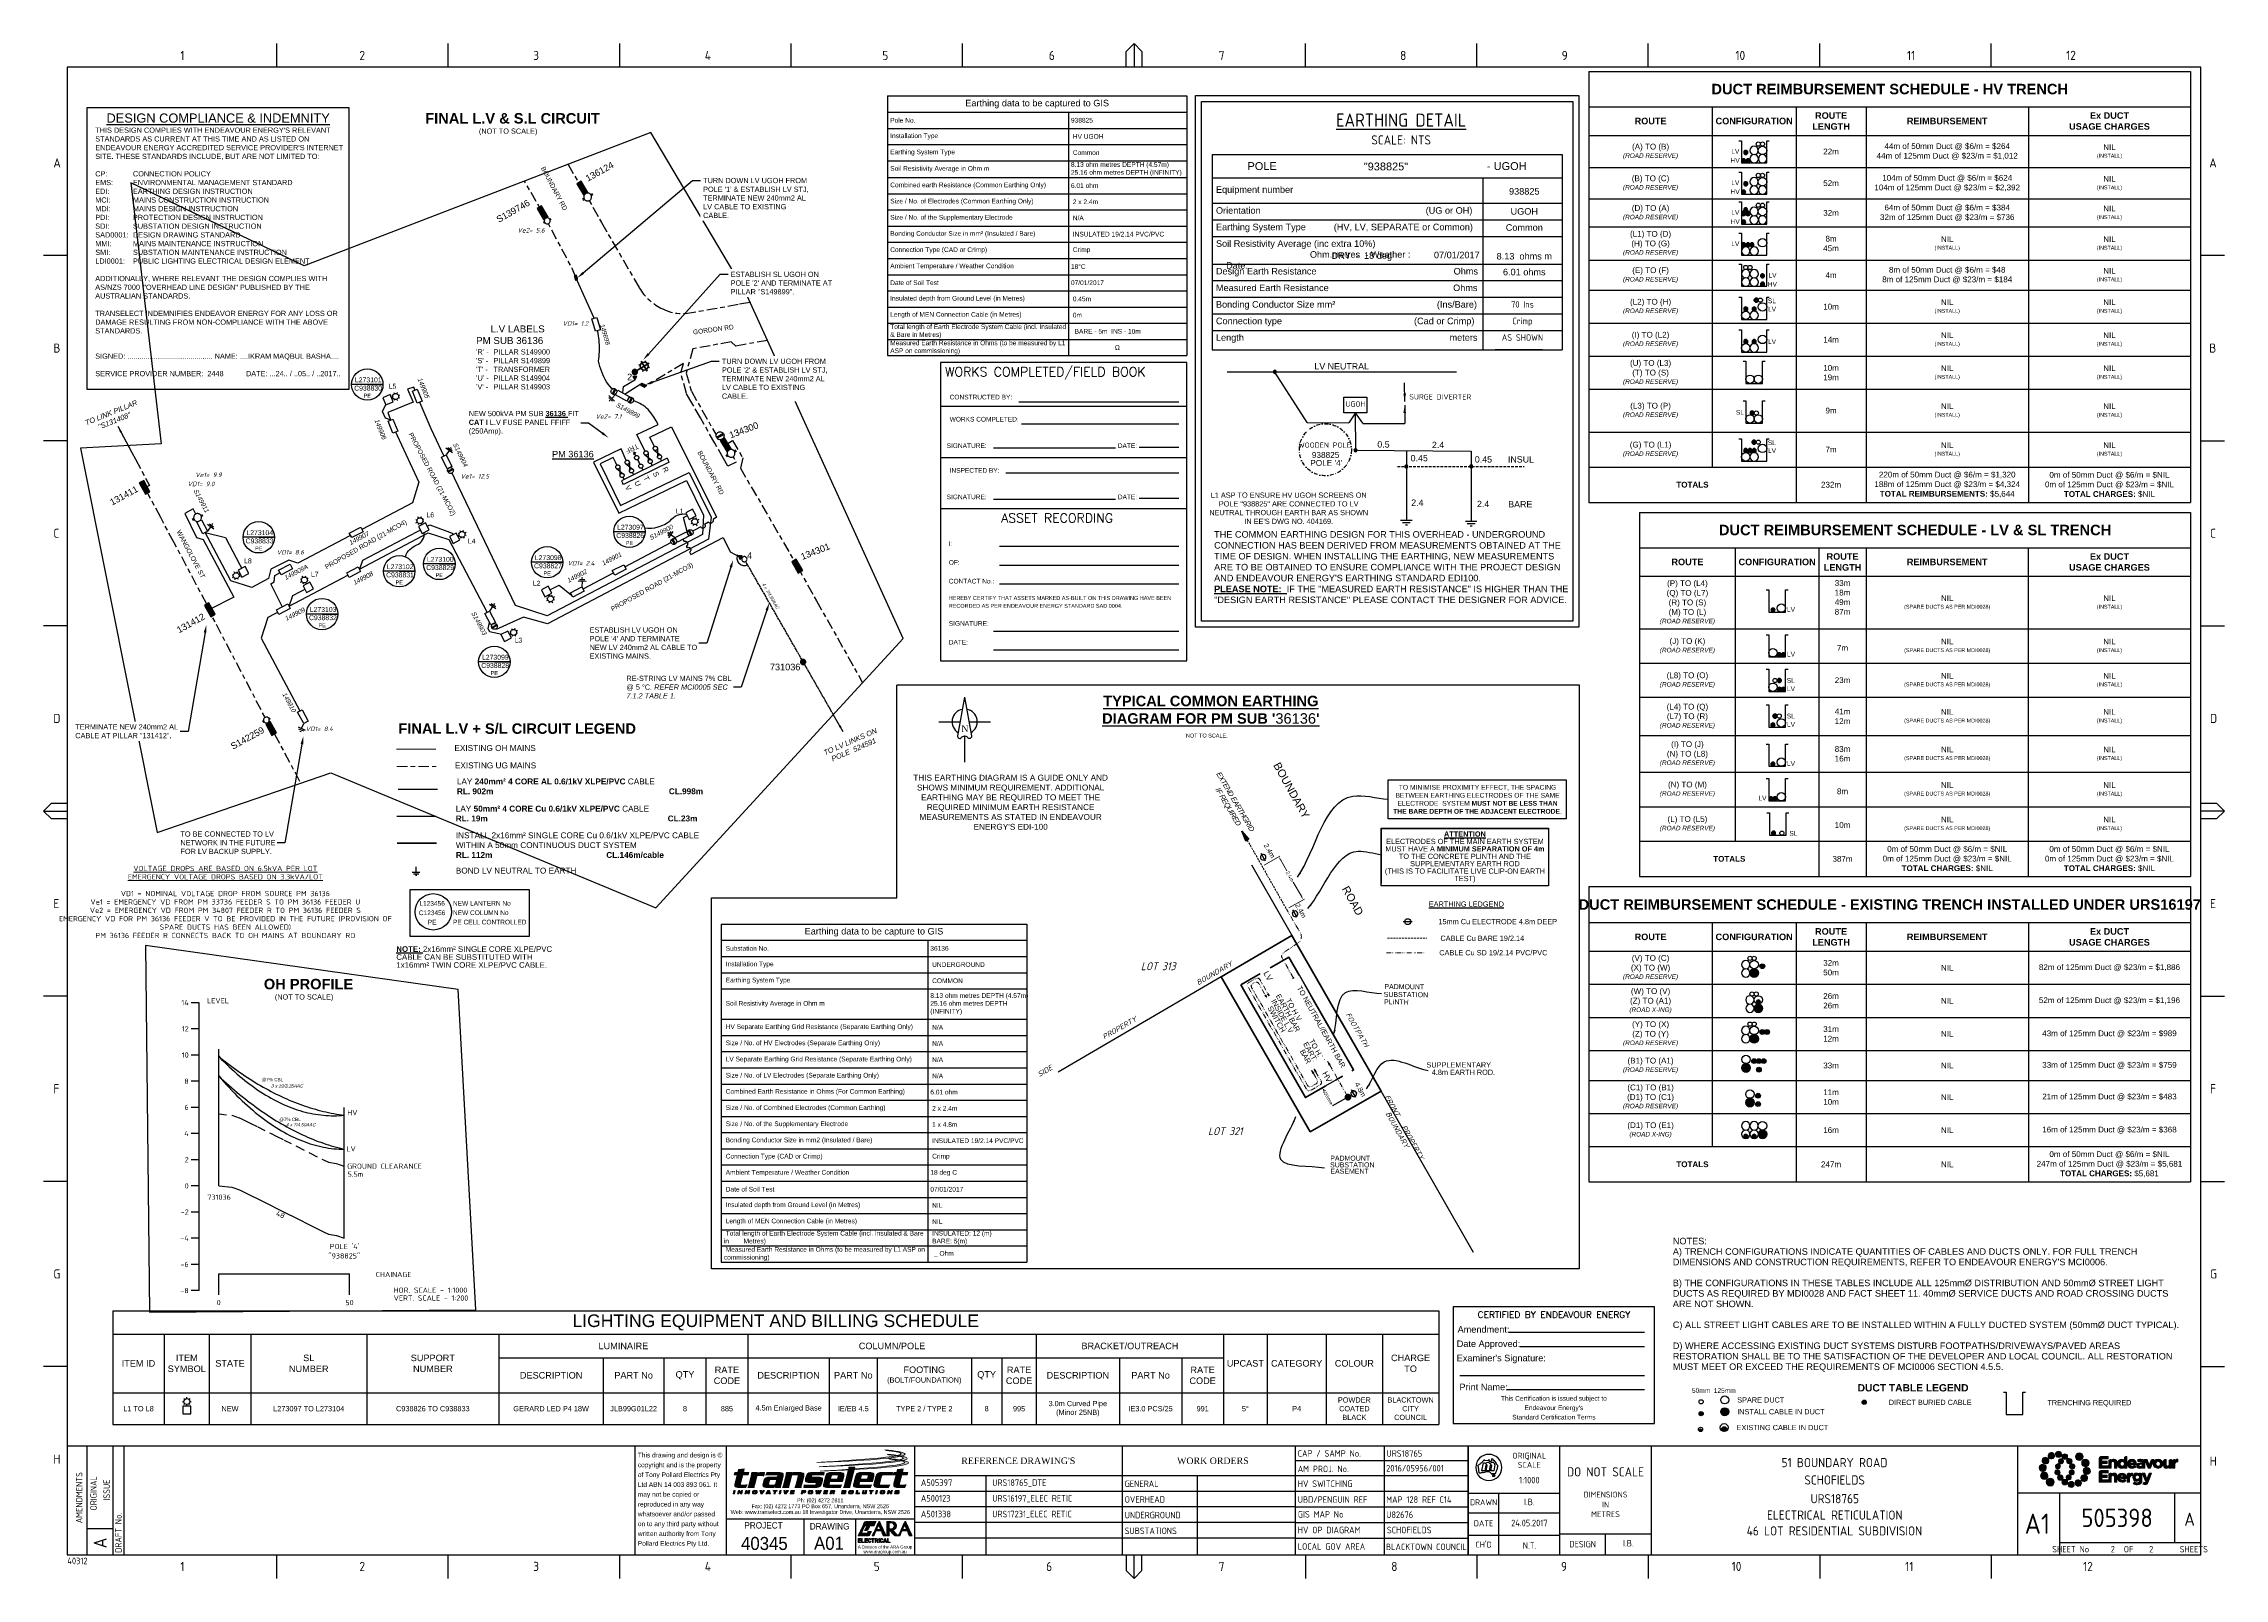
# Paper-space layout 'LV + EARTHING' of a CAD drawing. Header units: metres, sheet in millimetres. Extents: x -9 to 824, y -5 to 581.
# The model-space entities are those that its viewports show. They can reach past a viewport. Long polylines and large blocks are cut down to what shows.
import ezdxf
from ezdxf import colors
from ezdxf.entities.mleader import LeaderData, LeaderLine
from ezdxf.enums import TextEntityAlignment as Align
from ezdxf.math import Vec2, Vec3

# ---------------------------------------------------------------- set-up
doc = ezdxf.new("R2010")
doc.units = ezdxf.units.M
for name, pattern in [('ACAD_ISO14W100', [24, 12, -3, 0, -3, 0, -3, 0, -3]), ('Cable Exist OH', [1, 1, 0]), ('Cable Exist UG', [8.2, 4, -1.2, 1.8, -1.2]), ('Dash', [5, 3, -2]), ('DASHDOT2', [0.5, 0.25, -0.125, 0, -0.125]), ('DASHED', [0.75, 0.5, -0.25]), ('HIDDEN', [0.375, 0.25, -0.125]), ('HIDDEN2', [0.1875, 0.125, -0.0625])]:
    doc.linetypes.add(name, pattern=pattern)
doc.layers.get('0').update_dxf_attribs({"color": 6})
for name, color, linetype in [('_User Duct Profiles', 8, 'Continuous'), ('_User_HV_Exist', 7, 'Continuous'), ('_User_LV_Exist', 7, 'Continuous'), ('_User_SLCP', 6, 'Continuous'), ('Earthing_SP_Misc', 7, 'Continuous'), ('Equip_LV_EXT', 7, 'Continuous'), ('Equip_LV_NEW', 2, 'Continuous'), ('Equip_SP_LV_NEW', 2, 'Continuous'), ('Equip_SP_SL_EXT', 7, 'Continuous'), ('Equip_SP_SL_NEW', 2, 'Continuous'), ('Mains_LV_EXT', 7, 'Continuous'), ('Mains_LV_NEW_Hardwired', 2, 'Continuous'), ('Mains_LV_NEW_R6', 2, 'Continuous'), ('Mains_LV_NEW_T84', 2, 'Continuous'), ('Mains_LV_NEW_T94', 2, 'Continuous'), ('Notes', 7, 'Continuous'), ('Notes_LV_MISC', 7, 'Continuous'), ('Notes_SL_MISC', 7, 'Continuous'), ('Sub_LV_EXT', 7, 'Continuous'), ('Sub_LV_NEW', 2, 'Continuous'), ('SupportsOH_SP_TR_HV_LV_SL_EXT', 7, 'Continuous'), ('SupportsOH_SP_TR_HV_LV_SL_NEW', 2, 'Continuous'), ('SupportsUG_SP_LV_EXT', 7, 'Continuous'), ('SupportsUG_SP_LV_NEW', 2, 'Continuous'), ('UG_Details_SP_MISC', 7, 'Continuous')]:
    doc.layers.add(name, color=color, linetype=linetype)
doc.layers.add('Cadastre Other Property_SP_EXT', color=9, linetype='HIDDEN', lineweight=5)
doc.layers.add('Cadastre Roads_SP_EXT', color=9, linetype='Continuous', lineweight=5)
doc.layers.add('Viewports', color=6, linetype='Continuous', plot=False)
doc.styles.add('ARIAL', font='arial.ttf', dxfattribs={"height": 2})
doc.styles.add('Elec', font='romand__.ttf')
doc.styles.add('iecARIAL', font='arial.ttf', dxfattribs={"height": 2})
doc.styles.add('iecISOCP', font='isocp.shx')
doc.styles.add('iecNAME', font='times.ttf')
doc.styles.add('iecTimesNewRoman', font='times.ttf')
doc.styles.add('ieISOCP', font='isocp.shx')
doc.styles.add('IESYMBOL1', font='isocp.shx')
doc.styles.add('ISOCP', font='isocp.shx')
doc.styles.add('POLE_LABEL', font='arial.ttf')
doc.styles.add('RoadName', font='arial.ttf', dxfattribs={"height": 2.5})
doc.styles.add('SL_LABEL', font='arial.ttf')
doc.styles.get("Standard").update_dxf_attribs({"font": 'arial.ttf'})
doc.styles.add('SWITCH_LABEL', font='arial.ttf', dxfattribs={"height": 2.5})
doc.linetypes.add('Cable 4', pattern='A,5.25,-0.1,["o",Standard,S=2,R=0,X=1.2,Y=-0.7],-4', length=9.35)
doc.linetypes.add('Cable New UG', pattern='A,7,-0.25,["x",Standard,S=2,R=0,X=0.2,Y=-0.8],-2.1', length=9.35)
doc.linetypes.add('Trench-HV', pattern='A,7,-2,["/",Standard,S=1.5,R=0,X=-1.2,Y=-0.7],-0.001', length=9.001)
doc.dimstyles.new('GISCAD Dim Style', dxfattribs={"dimtxt": 2.5, "dimasz": 3, "dimexe": 1.25, "dimexo": 0.625, "dimtad": 1, "dimtoh": 1, "dimdec": 1, "dimtxsty": 'ARIAL', "dimcen": 2.5, "dimadec": 0, "dimazin": 0, "dimtfac": 1, "dimtdec": 1, "dimtmove": 0, "dimatfit": 3, "dimfxl": 1.25, "dimarcsym": 0})
doc.dimstyles.new('ISO-25', dxfattribs={"dimtxt": 2.5, "dimasz": 2.5, "dimexe": 1.25, "dimexo": 0.625, "dimtad": 1, "dimtxsty": 'Standard', "dimcen": 2.5, "dimadec": 0, "dimazin": 0, "dimtfac": 1, "dimtmove": 0, "dimatfit": 3, "dimfxl": 1, "dimarcsym": 0})
doc.dimstyles.get("Standard").update_dxf_attribs({"dimtxt": 0.18, "dimasz": 0.18, "dimexe": 0.18, "dimexo": 0.0625, "dimgap": 0.09, "dimtad": 0, "dimtih": 1, "dimtoh": 1, "dimdec": 4, "dimzin": 0, "dimdsep": 46, "dimtxsty": 'Standard', "dimcen": 0.09, "dimadec": 0, "dimazin": 0, "dimtfac": 1, "dimtdec": 4, "dimtofl": 0, "dimtmove": 0, "dimatfit": 3, "dimfxl": 1, "dimtolj": 1, "dimtzin": 0, "dimarcsym": 0})
doc.dimstyles.new('UGT1', dxfattribs={"dimtxt": 2.5, "dimasz": 2, "dimexe": 1.25, "dimexo": 0.625, "dimgap": 1, "dimtad": 1, "dimjust": 1, "dimlfac": 1000, "dimtxsty": 'iecISOCP', "dimblk1": 'M05', "dimblk2": 'NONE', "dimsah": 1, "dimcen": 0, "dimse1": 1, "dimse2": 1, "dimadec": 0, "dimazin": 0, "dimtfac": 1, "dimtmove": 0, "dimatfit": 3, "dimfxl": 1, "dimarcsym": 0})

# ---------------------------------------------------------------- blocks, each defined once
blk = doc.blocks.new('Logo_Transelect')
at = {"layer": 'Notes', "lineweight": 0, "true_color": 0xe2231a}
h = blk.add_hatch(color=22, dxfattribs=at)
h.dxf.hatch_style = 1
edge = h.paths.add_edge_path()
edge.add_spline(control_points=[(65.67, 15.15), (65.66, 15.75), (61.55, 16.63), (57.99, 16.76)], knot_values=[2, 2, 2, 2, 3, 3, 3, 3], degree=3, periodic=0)
edge.add_spline(control_points=[(57.99, 16.76), (57.99, 16.76), (58.48, 16.6), (58.48, 16.6), (78.96, 14.45), (38.57, 12.44), (31.95, 12.03)], knot_values=[0, 0, 0, 0, 1, 1, 1, 2, 2, 2, 2], degree=3, periodic=0)
edge.add_spline(control_points=[(31.95, 12.03), (48.49, 12.5), (65.7, 13.76), (65.67, 15.15)], knot_values=[3, 3, 3, 3, 4, 4, 4, 4], degree=3, periodic=0)
at = {"layer": 'Notes', "lineweight": 0, "true_color": 0x001689}
h = blk.add_hatch(color=166, dxfattribs=at)
h.dxf.hatch_style = 2
edge = h.paths.add_edge_path()
edge.add_spline(control_points=[(5.76, 7.28), (5.76, 7.28), (3.67, 7.28), (3.67, 7.28), (3.67, 7.28), (2.8, 3.93), (2.8, 3.93), (2.78, 3.82), (2.77, 3.72), (2.77, 3.64), (2.77, 3.45), (2.91, 3.35), (3.2, 3.35), (3.2, 3.35), (4.08, 3.35), (4.08, 3.35), (4.38, 3.35), (4.64, 3.36), (4.87, 3.39), (5.09, 3.41), (5.24, 3.44), (5.32, 3.48), (5.32, 3.48), (4.86, 2.46), (4.86, 2.46), (4.86, 2.46), (1.69, 2.46), (1.69, 2.46), (1.34, 2.46), (1.08, 2.54), (0.89, 2.71), (0.7, 2.87), (0.6, 3.12), (0.6, 3.45), (0.6, 3.62), (0.63, 3.83), (0.69, 4.06), (0.69, 4.06), (1.52, 7.28), (1.52, 7.28), (1.52, 7.28), (0.39, 7.28), (0.39, 7.28), (0.39, 7.28), (0.6, 8.13), (0.6, 8.13), (0.6, 8.13), (1.73, 8.13), (1.73, 8.13), (1.73, 8.13), (2.02, 9.29), (2.02, 9.29), (2.02, 9.29), (4.25, 9.56), (4.25, 9.56), (4.25, 9.56), (3.88, 8.13), (3.88, 8.13), (3.88, 8.13), (5.97, 8.13), (5.97, 8.13), (5.97, 8.13), (5.76, 7.28), (5.76, 7.28)], knot_values=[0, 0, 0, 0, 1, 1, 1, 2, 2, 2, 3, 3, 3, 4, 4, 4, 5, 5, 5, 6, 6, 6, 7, 7, 7, 8, 8, 8, 9, 9, 9, 10, 10, 10, 11, 11, 11, 12, 12, 12, 13, 13, 13, 14, 14, 14, 15, 15, 15, 16, 16, 16, 17, 17, 17, 18, 18, 18, 19, 19, 19, 20, 20, 20, 21, 21, 21, 21], degree=3, periodic=0)
at = {"layer": 'Notes', "lineweight": 0, "true_color": 0xe2231a}
h = blk.add_hatch(color=22, dxfattribs=at)
h.dxf.hatch_style = 1
edge = h.paths.add_edge_path()
edge.add_spline(control_points=[(66.52, 13.5), (66.51, 14.09), (62.4, 14.98), (58.84, 15.11)], knot_values=[2, 2, 2, 2, 3, 3, 3, 3], degree=3, periodic=0)
edge.add_spline(control_points=[(58.84, 15.11), (58.84, 15.11), (59.33, 14.95), (59.33, 14.95), (79.8, 12.8), (39.42, 10.79), (32.8, 10.38)], knot_values=[0, 0, 0, 0, 1, 1, 1, 2, 2, 2, 2], degree=3, periodic=0)
edge.add_spline(control_points=[(32.8, 10.38), (49.34, 10.84), (66.55, 12.11), (66.52, 13.5)], knot_values=[3, 3, 3, 3, 4, 4, 4, 4], degree=3, periodic=0)
h = blk.add_hatch(color=22, dxfattribs=at)
h.dxf.hatch_style = 1
edge = h.paths.add_edge_path()
edge.add_spline(control_points=[(67, 11.85), (66.99, 12.44), (62.88, 13.33), (59.32, 13.45)], knot_values=[2, 2, 2, 2, 3, 3, 3, 3], degree=3, periodic=0)
edge.add_spline(control_points=[(59.32, 13.45), (59.32, 13.45), (59.81, 13.29), (59.81, 13.29), (80.28, 11.15), (39.9, 9.14), (33.28, 8.72)], knot_values=[0, 0, 0, 0, 1, 1, 1, 2, 2, 2, 2], degree=3, periodic=0)
edge.add_spline(control_points=[(33.28, 8.72), (49.82, 9.19), (67.03, 10.46), (67, 11.85)], knot_values=[3, 3, 3, 3, 4, 4, 4, 4], degree=3, periodic=0)
at = {"layer": 'Notes', "lineweight": 0, "true_color": 0x005cb9}
h = blk.add_hatch(color=152, dxfattribs=at)
h.dxf.hatch_style = 2
edge = h.paths.add_edge_path()
edge.add_spline(control_points=[(44.81, 3.74), (44.73, 3.44), (44.68, 3.19), (44.65, 3), (44.62, 2.81), (44.61, 2.63), (44.61, 2.46), (44.61, 2.46), (42.21, 2.46), (42.21, 2.46), (42.29, 2.6), (42.36, 2.78), (42.43, 2.98), (42.51, 3.18), (42.58, 3.43), (42.65, 3.74), (42.65, 3.74), (43.98, 8.9), (43.98, 8.9), (44.05, 9.2), (44.1, 9.44), (44.14, 9.64), (44.17, 9.83), (44.19, 10.01), (44.19, 10.18), (44.19, 10.18), (46.46, 10.18), (46.46, 10.18), (46.46, 10.18), (44.81, 3.74), (44.81, 3.74)], knot_values=[0, 0, 0, 0, 1, 1, 1, 2, 2, 2, 3, 3, 3, 4, 4, 4, 5, 5, 5, 6, 6, 6, 7, 7, 7, 8, 8, 8, 9, 9, 9, 10, 10, 10, 10], degree=3, periodic=0)
h = blk.add_hatch(color=152, dxfattribs=at)
h.dxf.hatch_style = 2
edge = h.paths.add_edge_path()
edge.add_spline(control_points=[(66.52, 7.28), (66.52, 7.28), (64.43, 7.28), (64.43, 7.28), (64.43, 7.28), (63.56, 3.93), (63.56, 3.93), (63.53, 3.82), (63.52, 3.72), (63.52, 3.64), (63.52, 3.45), (63.67, 3.35), (63.96, 3.35), (63.96, 3.35), (64.83, 3.35), (64.83, 3.35), (65.13, 3.35), (65.39, 3.36), (65.62, 3.39), (65.85, 3.41), (66, 3.44), (66.07, 3.48), (66.07, 3.48), (65.61, 2.46), (65.61, 2.46), (65.61, 2.46), (62.45, 2.46), (62.45, 2.46), (62.1, 2.46), (61.83, 2.54), (61.64, 2.71), (61.45, 2.87), (61.36, 3.12), (61.36, 3.45), (61.36, 3.62), (61.38, 3.83), (61.44, 4.06), (61.44, 4.06), (62.27, 7.28), (62.27, 7.28), (62.27, 7.28), (61.15, 7.28), (61.15, 7.28), (61.15, 7.28), (61.36, 8.13), (61.36, 8.13), (61.36, 8.13), (62.48, 8.13), (62.48, 8.13), (62.48, 8.13), (62.78, 9.29), (62.78, 9.29), (62.78, 9.29), (65.01, 9.56), (65.01, 9.56), (65.01, 9.56), (64.64, 8.13), (64.64, 8.13), (64.64, 8.13), (66.73, 8.13), (66.73, 8.13), (66.73, 8.13), (66.52, 7.28), (66.52, 7.28)], knot_values=[0, 0, 0, 0, 1, 1, 1, 2, 2, 2, 3, 3, 3, 4, 4, 4, 5, 5, 5, 6, 6, 6, 7, 7, 7, 8, 8, 8, 9, 9, 9, 10, 10, 10, 11, 11, 11, 12, 12, 12, 13, 13, 13, 14, 14, 14, 15, 15, 15, 16, 16, 16, 17, 17, 17, 18, 18, 18, 19, 19, 19, 20, 20, 20, 21, 21, 21, 21], degree=3, periodic=0)
h = blk.add_hatch(color=152, dxfattribs=at)
h.dxf.hatch_style = 2
h.paths.add_polyline_path([(0.28, 1.3), (0.8, 1.3), (0.53, 0), (0, 0)])
h = blk.add_hatch(color=152, dxfattribs=at)
h.dxf.hatch_style = 2
h.paths.add_polyline_path([(1.97, 1.3), (2.57, 1.3), (2.95, 0.58), (2.95, 0.58), (3.11, 1.3), (3.61, 1.3), (3.34, 0), (2.76, 0), (2.35, 0.73), (2.35, 0.73), (2.2, 0), (1.69, 0)])
h = blk.add_hatch(color=152, dxfattribs=at)
h.dxf.hatch_style = 2
h.paths.add_polyline_path([(4.77, 1.3), (5.37, 1.3), (5.75, 0.58), (5.76, 0.58), (5.91, 1.3), (6.41, 1.3), (6.14, 0), (5.56, 0), (5.16, 0.73), (5.15, 0.73), (5, 0), (4.5, 0)])
at = {"layer": 'Notes', "lineweight": 0, "true_color": 0x001689}
h = blk.add_hatch(color=166, dxfattribs=at)
h.dxf.hatch_style = 2
edge = h.paths.add_edge_path()
edge.add_spline(control_points=[(11.68, 6.87), (11.47, 6.91), (11.27, 6.94), (11.09, 6.96), (10.9, 6.98), (10.62, 6.99), (10.24, 6.99), (10.24, 6.99), (9.43, 6.99), (9.43, 6.99), (9.18, 6.99), (9.03, 6.89), (8.98, 6.69), (8.98, 6.69), (8.21, 3.74), (8.21, 3.74), (8.14, 3.44), (8.09, 3.19), (8.06, 3), (8.03, 2.81), (8.02, 2.63), (8.02, 2.46), (8.02, 2.46), (5.61, 2.46), (5.61, 2.46), (5.7, 2.6), (5.77, 2.78), (5.84, 2.98), (5.91, 3.18), (5.99, 3.43), (6.06, 3.74), (6.06, 3.74), (6.86, 6.85), (6.86, 6.85), (6.94, 7.15), (6.99, 7.39), (7.02, 7.58), (7.05, 7.78), (7.06, 7.96), (7.06, 8.13), (7.06, 8.13), (9.13, 8.13), (9.13, 8.13), (9.13, 8.13), (9.07, 7.51), (9.07, 7.51), (9.07, 7.51), (9.09, 7.51), (9.09, 7.51), (9.18, 7.74), (9.3, 7.9), (9.48, 7.99), (9.65, 8.08), (9.91, 8.13), (10.24, 8.13), (10.24, 8.13), (12, 8.13), (12, 8.13), (12, 8.13), (11.68, 6.87), (11.68, 6.87)], knot_values=[0, 0, 0, 0, 1, 1, 1, 2, 2, 2, 3, 3, 3, 4, 4, 4, 5, 5, 5, 6, 6, 6, 7, 7, 7, 8, 8, 8, 9, 9, 9, 10, 10, 10, 11, 11, 11, 12, 12, 12, 13, 13, 13, 14, 14, 14, 15, 15, 15, 16, 16, 16, 17, 17, 17, 18, 18, 18, 19, 19, 19, 20, 20, 20, 20], degree=3, periodic=0)
at = {"layer": 'Notes', "lineweight": 0, "true_color": 0x005cb9}
h = blk.add_hatch(color=152, dxfattribs=at)
h.dxf.hatch_style = 2
edge = h.paths.add_edge_path()
edge.add_spline(control_points=[(7.37, 0.65), (7.39, 0.76), (7.42, 0.86), (7.47, 0.93), (7.52, 1.01), (7.57, 1.08), (7.63, 1.13), (7.69, 1.18), (7.76, 1.22), (7.83, 1.25), (7.9, 1.28), (7.97, 1.3), (8.04, 1.31), (8.11, 1.33), (8.18, 1.34), (8.24, 1.34), (8.31, 1.34), (8.37, 1.34), (8.42, 1.34), (8.48, 1.34), (8.54, 1.34), (8.6, 1.34), (8.67, 1.34), (8.73, 1.33), (8.8, 1.31), (8.86, 1.3), (8.92, 1.28), (8.98, 1.25), (9.04, 1.22), (9.08, 1.18), (9.12, 1.13), (9.16, 1.08), (9.19, 1.01), (9.2, 0.93), (9.22, 0.86), (9.21, 0.76), (9.19, 0.65), (9.16, 0.54), (9.13, 0.44), (9.08, 0.36), (9.03, 0.29), (8.98, 0.22), (8.92, 0.17), (8.86, 0.12), (8.79, 0.08), (8.72, 0.05), (8.65, 0.02), (8.58, 0), (8.51, -0.02), (8.44, -0.03), (8.37, -0.04), (8.31, -0.04), (8.24, -0.04), (8.18, -0.05), (8.13, -0.05), (8.07, -0.05), (8.01, -0.04), (7.95, -0.04), (7.89, -0.04), (7.82, -0.03), (7.76, -0.02), (7.69, 0), (7.63, 0.02), (7.57, 0.05), (7.52, 0.08), (7.47, 0.12), (7.43, 0.17), (7.39, 0.22), (7.36, 0.29), (7.35, 0.36), (7.34, 0.44), (7.34, 0.54), (7.37, 0.65)], knot_values=[0, 0, 0, 0, 1, 1, 1, 2, 2, 2, 3, 3, 3, 4, 4, 4, 5, 5, 5, 6, 6, 6, 7, 7, 7, 8, 8, 8, 9, 9, 9, 10, 10, 10, 11, 11, 11, 12, 12, 12, 13, 13, 13, 14, 14, 14, 15, 15, 15, 16, 16, 16, 17, 17, 17, 18, 18, 18, 19, 19, 19, 20, 20, 20, 21, 21, 21, 22, 22, 22, 23, 23, 23, 24, 24, 24, 24], degree=3, periodic=0)
edge = h.paths.add_edge_path()
edge.add_spline(control_points=[(7.93, 0.65), (7.91, 0.58), (7.91, 0.53), (7.91, 0.48), (7.92, 0.43), (7.93, 0.4), (7.96, 0.37), (7.98, 0.34), (8.01, 0.31), (8.06, 0.3), (8.1, 0.29), (8.14, 0.28), (8.2, 0.28), (8.31, 0.28), (8.4, 0.31), (8.47, 0.37), (8.55, 0.42), (8.6, 0.52), (8.63, 0.65), (8.64, 0.71), (8.64, 0.77), (8.64, 0.82), (8.63, 0.86), (8.62, 0.9), (8.59, 0.93), (8.57, 0.96), (8.54, 0.98), (8.5, 1), (8.46, 1.01), (8.41, 1.02), (8.35, 1.02), (8.25, 1.02), (8.15, 0.99), (8.08, 0.93), (8.01, 0.88), (7.95, 0.78), (7.93, 0.65)], knot_values=[0, 0, 0, 0, 1, 1, 1, 2, 2, 2, 3, 3, 3, 4, 4, 4, 5, 5, 5, 6, 6, 6, 7, 7, 7, 8, 8, 8, 9, 9, 9, 10, 10, 10, 11, 11, 11, 12, 12, 12, 12], degree=3, periodic=0)
h = blk.add_hatch(color=152, dxfattribs=at)
h.dxf.hatch_style = 2
h.paths.add_polyline_path([(10.21, 1.3), (10.79, 1.3), (10.9, 0.47), (10.9, 0.47), (11.37, 1.3), (11.95, 1.3), (11.08, 0), (10.53, 0)])
at = {"layer": 'Notes', "lineweight": 0, "true_color": 0x001689}
h = blk.add_hatch(color=166, dxfattribs=at)
h.dxf.hatch_style = 2
edge = h.paths.add_edge_path()
edge.add_spline(control_points=[(18.31, 3.74), (18.24, 3.44), (18.19, 3.19), (18.16, 3), (18.13, 2.81), (18.12, 2.63), (18.12, 2.46), (18.12, 2.46), (16.12, 2.46), (16.12, 2.46), (16.12, 2.46), (16.17, 3.05), (16.17, 3.05), (16.17, 3.05), (16.15, 3.05), (16.15, 3.05), (16, 2.82), (15.86, 2.67), (15.72, 2.59), (15.57, 2.5), (15.39, 2.46), (15.17, 2.46), (15.17, 2.46), (12.5, 2.46), (12.5, 2.46), (12.11, 2.46), (11.83, 2.53), (11.65, 2.66), (11.47, 2.8), (11.38, 3.05), (11.38, 3.4), (11.38, 3.66), (11.44, 4), (11.54, 4.42), (11.73, 5.18), (11.98, 5.7), (12.27, 5.97), (12.57, 6.25), (12.98, 6.39), (13.5, 6.39), (13.5, 6.39), (16.53, 6.39), (16.53, 6.39), (16.74, 6.39), (16.87, 6.48), (16.92, 6.66), (16.92, 6.66), (17, 7.02), (17, 7.02), (17, 7.03), (17.01, 7.05), (17.02, 7.07), (17.02, 7.08), (17.02, 7.1), (17.02, 7.11), (17.02, 7.23), (16.93, 7.28), (16.77, 7.28), (16.77, 7.28), (13.52, 7.28), (13.52, 7.28), (13.32, 7.28), (13.14, 7.27), (13, 7.26), (12.86, 7.24), (12.68, 7.21), (12.45, 7.16), (12.45, 7.16), (12.83, 8.13), (12.83, 8.13), (12.83, 8.13), (17.98, 8.13), (17.98, 8.13), (18.76, 8.13), (19.14, 7.82), (19.14, 7.21), (19.14, 7.03), (19.12, 6.83), (19.06, 6.61), (19.06, 6.61), (18.31, 3.74), (18.31, 3.74)], knot_values=[0, 0, 0, 0, 1, 1, 1, 2, 2, 2, 3, 3, 3, 4, 4, 4, 5, 5, 5, 6, 6, 6, 7, 7, 7, 8, 8, 8, 9, 9, 9, 10, 10, 10, 11, 11, 11, 12, 12, 12, 13, 13, 13, 14, 14, 14, 15, 15, 15, 16, 16, 16, 17, 17, 17, 18, 18, 18, 19, 19, 19, 20, 20, 20, 21, 21, 21, 22, 22, 22, 23, 23, 23, 24, 24, 24, 25, 25, 25, 26, 26, 26, 27, 27, 27, 27], degree=3, periodic=0)
edge = h.paths.add_edge_path()
edge.add_spline(control_points=[(14.34, 5.5), (14.2, 5.5), (14.1, 5.47), (14.03, 5.41), (13.96, 5.35), (13.9, 5.24), (13.86, 5.09), (13.86, 5.09), (13.52, 3.76), (13.52, 3.76), (13.5, 3.68), (13.49, 3.62), (13.49, 3.57), (13.49, 3.42), (13.59, 3.35), (13.8, 3.35), (13.8, 3.35), (15.7, 3.35), (15.7, 3.35), (15.84, 3.35), (15.95, 3.38), (16.01, 3.44), (16.08, 3.5), (16.13, 3.61), (16.17, 3.76), (16.17, 3.76), (16.62, 5.5), (16.62, 5.5), (16.62, 5.5), (14.34, 5.5), (14.34, 5.5)], knot_values=[0, 0, 0, 0, 1, 1, 1, 2, 2, 2, 3, 3, 3, 4, 4, 4, 5, 5, 5, 6, 6, 6, 7, 7, 7, 8, 8, 8, 9, 9, 9, 10, 10, 10, 10], degree=3, periodic=0)
at = {"layer": 'Notes', "lineweight": 0, "true_color": 0x005cb9}
h = blk.add_hatch(color=152, dxfattribs=at)
h.dxf.hatch_style = 2
h.paths.add_polyline_path([(13.28, 1.3), (13.93, 1.3), (14.22, 0), (13.66, 0), (13.64, 0.15), (13.09, 0.15), (13, 0), (12.44, 0)])
h.paths.add_polyline_path([(13.52, 0.91), (13.52, 0.91), (13.27, 0.47), (13.59, 0.47)])
h = blk.add_hatch(color=152, dxfattribs=at)
h.dxf.hatch_style = 2
h.paths.add_polyline_path([(15.75, 0.97), (15.26, 0.97), (15.33, 1.3), (16.83, 1.3), (16.76, 0.97), (16.27, 0.97), (16.07, 0), (15.54, 0)])
h = blk.add_hatch(color=152, dxfattribs=at)
h.dxf.hatch_style = 2
h.paths.add_polyline_path([(17.86, 1.3), (18.38, 1.3), (18.11, 0), (17.58, 0)])
at = {"layer": 'Notes', "lineweight": 0, "true_color": 0x001689}
h = blk.add_hatch(color=166, dxfattribs=at)
h.dxf.hatch_style = 2
edge = h.paths.add_edge_path()
edge.add_spline(control_points=[(22.46, 8.13), (22.46, 8.13), (22.36, 7.55), (22.36, 7.55), (22.36, 7.55), (22.39, 7.55), (22.39, 7.55), (22.52, 7.77), (22.64, 7.93), (22.76, 8.01), (22.87, 8.09), (23.02, 8.13), (23.2, 8.13), (23.2, 8.13), (25.85, 8.13), (25.85, 8.13), (26.63, 8.13), (27.02, 7.82), (27.02, 7.21), (27.02, 7.03), (26.99, 6.83), (26.93, 6.61), (26.93, 6.61), (26.19, 3.74), (26.19, 3.74), (26.11, 3.44), (26.06, 3.19), (26.03, 3), (26, 2.81), (25.99, 2.63), (25.99, 2.46), (25.99, 2.46), (23.59, 2.46), (23.59, 2.46), (23.67, 2.6), (23.75, 2.78), (23.82, 2.98), (23.89, 3.18), (23.96, 3.43), (24.03, 3.74), (24.03, 3.74), (24.83, 6.82), (24.83, 6.82), (24.85, 6.9), (24.86, 6.97), (24.86, 7.02), (24.86, 7.16), (24.76, 7.23), (24.57, 7.23), (24.57, 7.23), (22.73, 7.23), (22.73, 7.23), (22.59, 7.23), (22.49, 7.2), (22.42, 7.14), (22.35, 7.08), (22.29, 6.98), (22.25, 6.82), (22.25, 6.82), (21.46, 3.74), (21.46, 3.74), (21.38, 3.44), (21.33, 3.19), (21.3, 3), (21.28, 2.81), (21.26, 2.63), (21.26, 2.46), (21.26, 2.46), (18.86, 2.46), (18.86, 2.46), (18.94, 2.6), (19.02, 2.78), (19.09, 2.98), (19.16, 3.18), (19.23, 3.43), (19.31, 3.74), (19.31, 3.74), (20.11, 6.85), (20.11, 6.85), (20.18, 7.15), (20.24, 7.39), (20.26, 7.58), (20.29, 7.78), (20.31, 7.96), (20.31, 8.13), (20.31, 8.13), (22.46, 8.13), (22.46, 8.13)], knot_values=[0, 0, 0, 0, 1, 1, 1, 2, 2, 2, 3, 3, 3, 4, 4, 4, 5, 5, 5, 6, 6, 6, 7, 7, 7, 8, 8, 8, 9, 9, 9, 10, 10, 10, 11, 11, 11, 12, 12, 12, 13, 13, 13, 14, 14, 14, 15, 15, 15, 16, 16, 16, 17, 17, 17, 18, 18, 18, 19, 19, 19, 20, 20, 20, 21, 21, 21, 22, 22, 22, 23, 23, 23, 24, 24, 24, 25, 25, 25, 26, 26, 26, 27, 27, 27, 28, 28, 28, 29, 29, 29, 29], degree=3, periodic=0)
at = {"layer": 'Notes', "lineweight": 0, "true_color": 0x005cb9}
h = blk.add_hatch(color=152, dxfattribs=at)
h.dxf.hatch_style = 2
h.paths.add_polyline_path([(19.34, 1.3), (19.92, 1.3), (20.04, 0.47), (20.04, 0.47), (20.51, 1.3), (21.09, 1.3), (20.22, 0), (19.66, 0)])
h = blk.add_hatch(color=152, dxfattribs=at)
h.dxf.hatch_style = 2
h.paths.add_polyline_path([(22.04, 1.3), (23.46, 1.3), (23.39, 0.98), (22.5, 0.98), (22.46, 0.81), (23.29, 0.81), (23.22, 0.49), (22.4, 0.49), (22.36, 0.32), (23.25, 0.32), (23.18, 0), (21.77, 0)])
h = blk.add_hatch(color=152, dxfattribs=at)
h.dxf.hatch_style = 2
edge = h.paths.add_edge_path()
edge.add_spline(control_points=[(26.2, 1.3), (26.2, 1.3), (27.28, 1.3), (27.28, 1.3), (27.38, 1.3), (27.45, 1.29), (27.51, 1.27), (27.57, 1.25), (27.62, 1.22), (27.65, 1.18), (27.69, 1.14), (27.71, 1.09), (27.71, 1.04), (27.72, 0.98), (27.71, 0.92), (27.7, 0.85), (27.69, 0.78), (27.66, 0.73), (27.63, 0.67), (27.6, 0.62), (27.57, 0.57), (27.52, 0.53), (27.47, 0.49), (27.41, 0.46), (27.34, 0.44), (27.27, 0.41), (27.19, 0.4), (27.1, 0.4), (27.1, 0.4), (26.53, 0.4), (26.53, 0.4), (26.53, 0.4), (26.45, 0), (26.45, 0), (26.45, 0), (25.92, 0), (25.92, 0), (25.92, 0), (26.2, 1.3), (26.2, 1.3)], knot_values=[0, 0, 0, 0, 1, 1, 1, 2, 2, 2, 3, 3, 3, 4, 4, 4, 5, 5, 5, 6, 6, 6, 7, 7, 7, 8, 8, 8, 9, 9, 9, 10, 10, 10, 11, 11, 11, 12, 12, 12, 13, 13, 13, 13], degree=3, periodic=0)
edge = h.paths.add_edge_path()
edge.add_spline(control_points=[(26.6, 0.72), (26.6, 0.72), (26.94, 0.72), (26.94, 0.72), (27.01, 0.72), (27.06, 0.73), (27.09, 0.75), (27.12, 0.77), (27.14, 0.81), (27.15, 0.85), (27.16, 0.91), (27.16, 0.94), (27.13, 0.96), (27.11, 0.98), (27.07, 0.99), (27, 0.99), (27, 0.99), (26.66, 0.99), (26.66, 0.99), (26.66, 0.99), (26.6, 0.72), (26.6, 0.72)], knot_values=[0, 0, 0, 0, 1, 1, 1, 2, 2, 2, 3, 3, 3, 4, 4, 4, 5, 5, 5, 6, 6, 6, 7, 7, 7, 7], degree=3, periodic=0)
at = {"layer": 'Notes', "lineweight": 0, "true_color": 0x001689}
h = blk.add_hatch(color=166, dxfattribs=at)
h.dxf.hatch_style = 2
edge = h.paths.add_edge_path()
edge.add_spline(control_points=[(33.74, 3.72), (33.52, 2.88), (32.92, 2.46), (31.93, 2.46), (31.93, 2.46), (26.98, 2.46), (26.98, 2.46), (26.98, 2.46), (27.07, 3.44), (27.07, 3.44), (27.23, 3.38), (27.4, 3.34), (27.58, 3.33), (27.76, 3.31), (28.05, 3.3), (28.45, 3.3), (28.45, 3.3), (31.08, 3.3), (31.08, 3.3), (31.37, 3.3), (31.56, 3.43), (31.62, 3.68), (31.62, 3.68), (31.71, 3.99), (31.71, 3.99), (31.71, 4.01), (31.71, 4.02), (31.71, 4.04), (31.72, 4.06), (31.72, 4.08), (31.72, 4.09), (31.72, 4.27), (31.59, 4.36), (31.34, 4.36), (31.34, 4.36), (28.6, 4.36), (28.6, 4.36), (27.92, 4.36), (27.59, 4.67), (27.59, 5.27), (27.59, 5.45), (27.62, 5.67), (27.67, 5.91), (27.67, 5.91), (27.86, 6.6), (27.86, 6.6), (28.11, 7.62), (28.68, 8.13), (29.57, 8.13), (29.57, 8.13), (34.7, 8.13), (34.7, 8.13), (34.7, 8.13), (34.62, 7.15), (34.62, 7.15), (34.46, 7.21), (34.29, 7.24), (34.11, 7.26), (33.93, 7.27), (33.64, 7.28), (33.24, 7.28), (33.24, 7.28), (30.52, 7.28), (30.52, 7.28), (30.26, 7.28), (30.11, 7.17), (30.05, 6.95), (30.05, 6.95), (29.98, 6.68), (29.98, 6.68), (29.98, 6.66), (29.98, 6.64), (29.98, 6.62), (29.97, 6.6), (29.96, 6.58), (29.96, 6.56), (29.96, 6.41), (30.07, 6.34), (30.27, 6.34), (30.27, 6.34), (32.92, 6.34), (32.92, 6.34), (33.74, 6.34), (34.15, 6.06), (34.15, 5.49), (34.15, 5.37), (34.13, 5.23), (34.09, 5.08), (34.09, 5.08), (33.74, 3.72), (33.74, 3.72)], knot_values=[0, 0, 0, 0, 1, 1, 1, 2, 2, 2, 3, 3, 3, 4, 4, 4, 5, 5, 5, 6, 6, 6, 7, 7, 7, 8, 8, 8, 9, 9, 9, 10, 10, 10, 11, 11, 11, 12, 12, 12, 13, 13, 13, 14, 14, 14, 15, 15, 15, 16, 16, 16, 17, 17, 17, 18, 18, 18, 19, 19, 19, 20, 20, 20, 21, 21, 21, 22, 22, 22, 23, 23, 23, 24, 24, 24, 25, 25, 25, 26, 26, 26, 27, 27, 27, 28, 28, 28, 29, 29, 29, 30, 30, 30, 30], degree=3, periodic=0)
at = {"layer": 'Notes', "lineweight": 0, "true_color": 0x005cb9}
h = blk.add_hatch(color=152, dxfattribs=at)
h.dxf.hatch_style = 2
edge = h.paths.add_edge_path()
edge.add_spline(control_points=[(28.65, 0.65), (28.68, 0.76), (28.71, 0.86), (28.76, 0.93), (28.81, 1.01), (28.86, 1.08), (28.92, 1.13), (28.98, 1.18), (29.05, 1.22), (29.12, 1.25), (29.19, 1.28), (29.26, 1.3), (29.33, 1.31), (29.4, 1.33), (29.47, 1.34), (29.53, 1.34), (29.6, 1.34), (29.66, 1.34), (29.71, 1.34), (29.76, 1.34), (29.82, 1.34), (29.89, 1.34), (29.95, 1.34), (30.02, 1.33), (30.08, 1.31), (30.15, 1.3), (30.21, 1.28), (30.27, 1.25), (30.32, 1.22), (30.37, 1.18), (30.41, 1.13), (30.45, 1.08), (30.47, 1.01), (30.49, 0.93), (30.5, 0.86), (30.5, 0.76), (30.47, 0.65), (30.45, 0.54), (30.41, 0.44), (30.37, 0.36), (30.32, 0.29), (30.27, 0.22), (30.21, 0.17), (30.15, 0.12), (30.08, 0.08), (30.01, 0.05), (29.94, 0.02), (29.87, 0), (29.8, -0.02), (29.73, -0.03), (29.66, -0.04), (29.59, -0.04), (29.53, -0.04), (29.47, -0.05), (29.41, -0.05), (29.36, -0.05), (29.3, -0.04), (29.24, -0.04), (29.17, -0.04), (29.11, -0.03), (29.04, -0.02), (28.98, 0), (28.92, 0.02), (28.86, 0.05), (28.8, 0.08), (28.75, 0.12), (28.72, 0.17), (28.68, 0.22), (28.65, 0.29), (28.64, 0.36), (28.62, 0.44), (28.63, 0.54), (28.65, 0.65)], knot_values=[0, 0, 0, 0, 1, 1, 1, 2, 2, 2, 3, 3, 3, 4, 4, 4, 5, 5, 5, 6, 6, 6, 7, 7, 7, 8, 8, 8, 9, 9, 9, 10, 10, 10, 11, 11, 11, 12, 12, 12, 13, 13, 13, 14, 14, 14, 15, 15, 15, 16, 16, 16, 17, 17, 17, 18, 18, 18, 19, 19, 19, 20, 20, 20, 21, 21, 21, 22, 22, 22, 23, 23, 23, 24, 24, 24, 24], degree=3, periodic=0)
edge = h.paths.add_edge_path()
edge.add_spline(control_points=[(29.21, 0.65), (29.2, 0.58), (29.19, 0.53), (29.2, 0.48), (29.21, 0.43), (29.22, 0.4), (29.25, 0.37), (29.27, 0.34), (29.3, 0.31), (29.34, 0.3), (29.38, 0.29), (29.43, 0.28), (29.48, 0.28), (29.59, 0.28), (29.69, 0.31), (29.76, 0.37), (29.83, 0.42), (29.88, 0.52), (29.91, 0.65), (29.93, 0.71), (29.93, 0.77), (29.93, 0.82), (29.92, 0.86), (29.9, 0.9), (29.88, 0.93), (29.86, 0.96), (29.82, 0.98), (29.78, 1), (29.74, 1.01), (29.7, 1.02), (29.64, 1.02), (29.53, 1.02), (29.44, 0.99), (29.37, 0.93), (29.29, 0.88), (29.24, 0.78), (29.21, 0.65)], knot_values=[0, 0, 0, 0, 1, 1, 1, 2, 2, 2, 3, 3, 3, 4, 4, 4, 5, 5, 5, 6, 6, 6, 7, 7, 7, 8, 8, 8, 9, 9, 9, 10, 10, 10, 11, 11, 11, 12, 12, 12, 12], degree=3, periodic=0)
h = blk.add_hatch(color=152, dxfattribs=at)
h.dxf.hatch_style = 2
h.paths.add_polyline_path([(31.57, 1.3), (32.08, 1.3), (32.08, 0.51), (32.09, 0.51), (32.45, 1.3), (32.87, 1.3), (32.89, 0.51), (32.9, 0.51), (33.24, 1.3), (33.75, 1.3), (33.08, 0), (32.57, 0), (32.54, 0.72), (32.53, 0.72), (32.2, 0), (31.68, 0)])
h = blk.add_hatch(color=152, dxfattribs=at)
h.dxf.hatch_style = 2
edge = h.paths.add_edge_path()
edge.add_spline(control_points=[(36.95, 4.77), (36.95, 4.77), (36.69, 3.76), (36.69, 3.76), (36.66, 3.68), (36.65, 3.62), (36.65, 3.57), (36.65, 3.42), (36.75, 3.35), (36.96, 3.35), (36.96, 3.35), (40.71, 3.35), (40.71, 3.35), (40.9, 3.35), (41.13, 3.38), (41.4, 3.42), (41.4, 3.42), (40.98, 2.46), (40.98, 2.46), (40.98, 2.46), (35.66, 2.46), (35.66, 2.46), (34.88, 2.46), (34.49, 2.76), (34.49, 3.38), (34.49, 3.55), (34.52, 3.75), (34.58, 3.98), (34.58, 3.98), (35.26, 6.61), (35.26, 6.61), (35.39, 7.13), (35.61, 7.51), (35.91, 7.76), (36.21, 8), (36.61, 8.13), (37.11, 8.13), (37.11, 8.13), (41.14, 8.13), (41.14, 8.13), (41.92, 8.13), (42.31, 7.82), (42.31, 7.21), (42.31, 7.03), (42.28, 6.83), (42.22, 6.61), (42.22, 6.61), (41.75, 4.77), (41.75, 4.77), (41.75, 4.77), (36.95, 4.77), (36.95, 4.77)], knot_values=[0, 0, 0, 0, 1, 1, 1, 2, 2, 2, 3, 3, 3, 4, 4, 4, 5, 5, 5, 6, 6, 6, 7, 7, 7, 8, 8, 8, 9, 9, 9, 10, 10, 10, 11, 11, 11, 12, 12, 12, 13, 13, 13, 14, 14, 14, 15, 15, 15, 16, 16, 16, 17, 17, 17, 17], degree=3, periodic=0)
edge = h.paths.add_edge_path()
edge.add_spline(control_points=[(39.82, 5.67), (39.82, 5.67), (40.11, 6.82), (40.11, 6.82), (40.14, 6.9), (40.15, 6.97), (40.15, 7.02), (40.15, 7.16), (40.05, 7.23), (39.85, 7.23), (39.85, 7.23), (37.95, 7.23), (37.95, 7.23), (37.81, 7.23), (37.7, 7.2), (37.63, 7.14), (37.56, 7.08), (37.51, 6.98), (37.46, 6.82), (37.46, 6.82), (37.17, 5.67), (37.17, 5.67), (37.17, 5.67), (39.82, 5.67), (39.82, 5.67)], knot_values=[0, 0, 0, 0, 1, 1, 1, 2, 2, 2, 3, 3, 3, 4, 4, 4, 5, 5, 5, 6, 6, 6, 7, 7, 7, 8, 8, 8, 8], degree=3, periodic=0)
h = blk.add_hatch(color=152, dxfattribs=at)
h.dxf.hatch_style = 2
h.paths.add_polyline_path([(34.78, 1.3), (36.19, 1.3), (36.13, 0.98), (35.24, 0.98), (35.2, 0.81), (36.03, 0.81), (35.96, 0.49), (35.13, 0.49), (35.1, 0.32), (35.99, 0.32), (35.92, 0), (34.5, 0)])
h = blk.add_hatch(color=152, dxfattribs=at)
h.dxf.hatch_style = 2
edge = h.paths.add_edge_path()
edge.add_spline(control_points=[(37.27, 1.3), (37.27, 1.3), (38.38, 1.3), (38.38, 1.3), (38.45, 1.3), (38.52, 1.29), (38.56, 1.29), (38.61, 1.28), (38.65, 1.27), (38.68, 1.25), (38.71, 1.24), (38.73, 1.22), (38.74, 1.2), (38.76, 1.18), (38.78, 1.15), (38.79, 1.13), (38.8, 1.1), (38.8, 1.07), (38.81, 1.04), (38.81, 1.01), (38.81, 0.97), (38.8, 0.94), (38.79, 0.9), (38.78, 0.87), (38.77, 0.84), (38.75, 0.81), (38.74, 0.78), (38.72, 0.76), (38.69, 0.73), (38.67, 0.71), (38.64, 0.69), (38.61, 0.67), (38.57, 0.65), (38.53, 0.64), (38.53, 0.64), (38.53, 0.64), (38.53, 0.64), (38.57, 0.63), (38.59, 0.6), (38.62, 0.57), (38.64, 0.54), (38.64, 0.49), (38.64, 0.44), (38.64, 0.44), (38.6, 0.15), (38.6, 0.15), (38.6, 0.12), (38.6, 0.1), (38.6, 0.07), (38.61, 0.04), (38.62, 0.02), (38.63, 0), (38.63, 0), (38.06, 0), (38.06, 0), (38.05, 0.02), (38.05, 0.05), (38.06, 0.08), (38.06, 0.12), (38.07, 0.17), (38.08, 0.25), (38.09, 0.29), (38.09, 0.33), (38.07, 0.36), (38.06, 0.39), (38.03, 0.4), (37.98, 0.4), (37.98, 0.4), (37.6, 0.4), (37.6, 0.4), (37.6, 0.4), (37.52, 0), (37.52, 0), (37.52, 0), (36.99, 0), (36.99, 0), (36.99, 0), (37.27, 1.3), (37.27, 1.3)], knot_values=[0, 0, 0, 0, 1, 1, 1, 2, 2, 2, 3, 3, 3, 4, 4, 4, 5, 5, 5, 6, 6, 6, 7, 7, 7, 8, 8, 8, 9, 9, 9, 10, 10, 10, 11, 11, 11, 12, 12, 12, 13, 13, 13, 14, 14, 14, 15, 15, 15, 16, 16, 16, 17, 17, 17, 18, 18, 18, 19, 19, 19, 20, 20, 20, 21, 21, 21, 22, 22, 22, 23, 23, 23, 24, 24, 24, 25, 25, 25, 26, 26, 26, 26], degree=3, periodic=0)
edge = h.paths.add_edge_path()
edge.add_spline(control_points=[(37.68, 0.73), (37.68, 0.73), (38.05, 0.73), (38.05, 0.73), (38.1, 0.73), (38.14, 0.74), (38.17, 0.76), (38.19, 0.78), (38.21, 0.81), (38.22, 0.85), (38.23, 0.87), (38.23, 0.89), (38.22, 0.91), (38.22, 0.93), (38.21, 0.94), (38.2, 0.95), (38.18, 0.96), (38.17, 0.96), (38.15, 0.97), (38.14, 0.97), (38.12, 0.97), (38.09, 0.97), (38.09, 0.97), (37.73, 0.97), (37.73, 0.97), (37.73, 0.97), (37.68, 0.73), (37.68, 0.73)], knot_values=[0, 0, 0, 0, 1, 1, 1, 2, 2, 2, 3, 3, 3, 4, 4, 4, 5, 5, 5, 6, 6, 6, 7, 7, 7, 8, 8, 8, 9, 9, 9, 9], degree=3, periodic=0)
h = blk.add_hatch(color=152, dxfattribs=at)
h.dxf.hatch_style = 2
edge = h.paths.add_edge_path()
edge.add_spline(control_points=[(41.77, 0.55), (41.71, 0.56), (41.66, 0.58), (41.62, 0.6), (41.57, 0.62), (41.54, 0.65), (41.52, 0.68), (41.5, 0.71), (41.48, 0.75), (41.48, 0.79), (41.47, 0.83), (41.47, 0.87), (41.48, 0.92), (41.5, 1), (41.54, 1.07), (41.59, 1.12), (41.64, 1.18), (41.71, 1.22), (41.78, 1.26), (41.86, 1.29), (41.94, 1.31), (42.04, 1.32), (42.14, 1.34), (42.24, 1.34), (42.35, 1.34), (42.5, 1.34), (42.62, 1.33), (42.72, 1.32), (42.82, 1.3), (42.91, 1.27), (42.97, 1.23), (43.03, 1.2), (43.07, 1.15), (43.09, 1.1), (43.11, 1.05), (43.12, 0.99), (43.11, 0.92), (43.11, 0.92), (42.5, 0.92), (42.5, 0.92), (42.51, 0.94), (42.5, 0.97), (42.49, 0.98), (42.48, 1), (42.46, 1.01), (42.44, 1.02), (42.42, 1.03), (42.4, 1.04), (42.37, 1.04), (42.34, 1.05), (42.31, 1.05), (42.28, 1.05), (42.2, 1.05), (42.15, 1.04), (42.11, 1.02), (42.08, 1.01), (42.06, 0.98), (42.05, 0.96), (42.05, 0.94), (42.05, 0.92), (42.06, 0.91), (42.07, 0.9), (42.08, 0.89), (42.11, 0.89), (42.11, 0.89), (42.72, 0.8), (42.72, 0.8), (42.85, 0.78), (42.94, 0.74), (43, 0.68), (43.07, 0.62), (43.09, 0.53), (43.07, 0.42), (43.03, 0.26), (42.94, 0.14), (42.78, 0.07), (42.63, -0.01), (42.41, -0.05), (42.11, -0.05), (42.04, -0.05), (41.98, -0.04), (41.91, -0.04), (41.84, -0.04), (41.78, -0.03), (41.72, -0.02), (41.66, -0.01), (41.6, 0.01), (41.55, 0.03), (41.5, 0.05), (41.46, 0.08), (41.42, 0.11), (41.39, 0.14), (41.37, 0.18), (41.35, 0.23), (41.34, 0.27), (41.34, 0.33), (41.35, 0.39), (41.35, 0.39), (41.99, 0.39), (41.99, 0.39), (41.98, 0.35), (41.99, 0.32), (42.03, 0.3), (42.06, 0.28), (42.12, 0.27), (42.2, 0.27), (42.28, 0.27), (42.34, 0.28), (42.37, 0.3), (42.4, 0.32), (42.42, 0.34), (42.43, 0.38), (42.43, 0.4), (42.43, 0.41), (42.42, 0.43), (42.41, 0.45), (42.39, 0.46), (42.35, 0.46), (42.35, 0.46), (41.77, 0.55), (41.77, 0.55)], knot_values=[0, 0, 0, 0, 1, 1, 1, 2, 2, 2, 3, 3, 3, 4, 4, 4, 5, 5, 5, 6, 6, 6, 7, 7, 7, 8, 8, 8, 9, 9, 9, 10, 10, 10, 11, 11, 11, 12, 12, 12, 13, 13, 13, 14, 14, 14, 15, 15, 15, 16, 16, 16, 17, 17, 17, 18, 18, 18, 19, 19, 19, 20, 20, 20, 21, 21, 21, 22, 22, 22, 23, 23, 23, 24, 24, 24, 25, 25, 25, 26, 26, 26, 27, 27, 27, 28, 28, 28, 29, 29, 29, 30, 30, 30, 31, 31, 31, 32, 32, 32, 33, 33, 33, 34, 34, 34, 35, 35, 35, 36, 36, 36, 37, 37, 37, 38, 38, 38, 39, 39, 39, 40, 40, 40, 40], degree=3, periodic=0)
h = blk.add_hatch(color=152, dxfattribs=at)
h.dxf.hatch_style = 2
edge = h.paths.add_edge_path()
edge.add_spline(control_points=[(44.12, 0.65), (44.14, 0.76), (44.18, 0.86), (44.23, 0.93), (44.27, 1.01), (44.33, 1.08), (44.39, 1.13), (44.45, 1.18), (44.51, 1.22), (44.58, 1.25), (44.65, 1.28), (44.72, 1.3), (44.79, 1.31), (44.86, 1.33), (44.93, 1.34), (45, 1.34), (45.06, 1.34), (45.12, 1.34), (45.18, 1.34), (45.23, 1.34), (45.29, 1.34), (45.36, 1.34), (45.42, 1.34), (45.48, 1.33), (45.55, 1.31), (45.61, 1.3), (45.67, 1.28), (45.73, 1.25), (45.79, 1.22), (45.84, 1.18), (45.88, 1.13), (45.92, 1.08), (45.94, 1.01), (45.96, 0.93), (45.97, 0.86), (45.96, 0.76), (45.94, 0.65), (45.92, 0.54), (45.88, 0.44), (45.84, 0.36), (45.79, 0.29), (45.73, 0.22), (45.67, 0.17), (45.61, 0.12), (45.55, 0.08), (45.48, 0.05), (45.41, 0.02), (45.34, 0), (45.27, -0.02), (45.2, -0.03), (45.13, -0.04), (45.06, -0.04), (44.99, -0.04), (44.93, -0.05), (44.88, -0.05), (44.83, -0.05), (44.77, -0.04), (44.7, -0.04), (44.64, -0.04), (44.57, -0.03), (44.51, -0.02), (44.45, 0), (44.38, 0.02), (44.33, 0.05), (44.27, 0.08), (44.22, 0.12), (44.18, 0.17), (44.14, 0.22), (44.12, 0.29), (44.1, 0.36), (44.09, 0.44), (44.1, 0.54), (44.12, 0.65)], knot_values=[0, 0, 0, 0, 1, 1, 1, 2, 2, 2, 3, 3, 3, 4, 4, 4, 5, 5, 5, 6, 6, 6, 7, 7, 7, 8, 8, 8, 9, 9, 9, 10, 10, 10, 11, 11, 11, 12, 12, 12, 13, 13, 13, 14, 14, 14, 15, 15, 15, 16, 16, 16, 17, 17, 17, 18, 18, 18, 19, 19, 19, 20, 20, 20, 21, 21, 21, 22, 22, 22, 23, 23, 23, 24, 24, 24, 24], degree=3, periodic=0)
edge = h.paths.add_edge_path()
edge.add_spline(control_points=[(44.68, 0.65), (44.66, 0.58), (44.66, 0.53), (44.67, 0.48), (44.67, 0.43), (44.69, 0.4), (44.71, 0.37), (44.74, 0.34), (44.77, 0.31), (44.81, 0.3), (44.85, 0.29), (44.9, 0.28), (44.95, 0.28), (45.06, 0.28), (45.15, 0.31), (45.23, 0.37), (45.3, 0.42), (45.35, 0.52), (45.38, 0.65), (45.39, 0.71), (45.4, 0.77), (45.39, 0.82), (45.39, 0.86), (45.37, 0.9), (45.35, 0.93), (45.32, 0.96), (45.29, 0.98), (45.25, 1), (45.21, 1.01), (45.16, 1.02), (45.11, 1.02), (45, 1.02), (44.91, 0.99), (44.83, 0.93), (44.76, 0.88), (44.71, 0.78), (44.68, 0.65)], knot_values=[0, 0, 0, 0, 1, 1, 1, 2, 2, 2, 3, 3, 3, 4, 4, 4, 5, 5, 5, 6, 6, 6, 7, 7, 7, 8, 8, 8, 9, 9, 9, 10, 10, 10, 11, 11, 11, 12, 12, 12, 12], degree=3, periodic=0)
h = blk.add_hatch(color=152, dxfattribs=at)
h.dxf.hatch_style = 2
edge = h.paths.add_edge_path()
edge.add_spline(control_points=[(48.41, 4.77), (48.41, 4.77), (48.15, 3.76), (48.15, 3.76), (48.12, 3.68), (48.11, 3.62), (48.11, 3.57), (48.11, 3.42), (48.21, 3.35), (48.42, 3.35), (48.42, 3.35), (52.17, 3.35), (52.17, 3.35), (52.36, 3.35), (52.59, 3.38), (52.86, 3.42), (52.86, 3.42), (52.44, 2.46), (52.44, 2.46), (52.44, 2.46), (47.12, 2.46), (47.12, 2.46), (46.34, 2.46), (45.96, 2.76), (45.96, 3.38), (45.96, 3.55), (45.99, 3.75), (46.04, 3.98), (46.04, 3.98), (46.72, 6.61), (46.72, 6.61), (46.86, 7.13), (47.07, 7.51), (47.37, 7.76), (47.68, 8), (48.07, 8.13), (48.57, 8.13), (48.57, 8.13), (52.6, 8.13), (52.6, 8.13), (53.38, 8.13), (53.77, 7.82), (53.77, 7.21), (53.77, 7.03), (53.74, 6.83), (53.68, 6.61), (53.68, 6.61), (53.21, 4.77), (53.21, 4.77), (53.21, 4.77), (48.41, 4.77), (48.41, 4.77)], knot_values=[0, 0, 0, 0, 1, 1, 1, 2, 2, 2, 3, 3, 3, 4, 4, 4, 5, 5, 5, 6, 6, 6, 7, 7, 7, 8, 8, 8, 9, 9, 9, 10, 10, 10, 11, 11, 11, 12, 12, 12, 13, 13, 13, 14, 14, 14, 15, 15, 15, 16, 16, 16, 17, 17, 17, 17], degree=3, periodic=0)
edge = h.paths.add_edge_path()
edge.add_spline(control_points=[(51.28, 5.67), (51.28, 5.67), (51.58, 6.82), (51.58, 6.82), (51.6, 6.9), (51.61, 6.97), (51.61, 7.02), (51.61, 7.16), (51.51, 7.23), (51.32, 7.23), (51.32, 7.23), (49.41, 7.23), (49.41, 7.23), (49.27, 7.23), (49.16, 7.2), (49.09, 7.14), (49.02, 7.08), (48.97, 6.98), (48.93, 6.82), (48.93, 6.82), (48.63, 5.67), (48.63, 5.67), (48.63, 5.67), (51.28, 5.67), (51.28, 5.67)], knot_values=[0, 0, 0, 0, 1, 1, 1, 2, 2, 2, 3, 3, 3, 4, 4, 4, 5, 5, 5, 6, 6, 6, 7, 7, 7, 8, 8, 8, 8], degree=3, periodic=0)
h = blk.add_hatch(color=152, dxfattribs=at)
h.dxf.hatch_style = 2
h.paths.add_polyline_path([(47.17, 1.3), (47.69, 1.3), (47.49, 0.35), (48.31, 0.35), (48.23, 0), (46.89, 0)])
h = blk.add_hatch(color=152, dxfattribs=at)
h.dxf.hatch_style = 2
edge = h.paths.add_edge_path()
edge.add_spline(control_points=[(49.53, 1.3), (49.53, 1.3), (50.05, 1.3), (50.05, 1.3), (50.05, 1.3), (49.89, 0.51), (49.89, 0.51), (49.87, 0.43), (49.88, 0.37), (49.92, 0.34), (49.96, 0.31), (50.02, 0.29), (50.11, 0.29), (50.2, 0.29), (50.27, 0.31), (50.32, 0.34), (50.37, 0.37), (50.41, 0.43), (50.43, 0.51), (50.43, 0.51), (50.59, 1.3), (50.59, 1.3), (50.59, 1.3), (51.12, 1.3), (51.12, 1.3), (51.12, 1.3), (50.95, 0.49), (50.95, 0.49), (50.93, 0.39), (50.89, 0.3), (50.84, 0.23), (50.8, 0.17), (50.74, 0.11), (50.66, 0.07), (50.59, 0.03), (50.5, 0), (50.39, -0.02), (50.29, -0.04), (50.17, -0.05), (50.04, -0.05), (49.9, -0.05), (49.79, -0.04), (49.69, -0.02), (49.59, 0), (49.52, 0.03), (49.46, 0.07), (49.4, 0.11), (49.37, 0.17), (49.35, 0.23), (49.33, 0.3), (49.33, 0.39), (49.36, 0.49), (49.36, 0.49), (49.53, 1.3), (49.53, 1.3)], knot_values=[0, 0, 0, 0, 1, 1, 1, 2, 2, 2, 3, 3, 3, 4, 4, 4, 5, 5, 5, 6, 6, 6, 7, 7, 7, 8, 8, 8, 9, 9, 9, 10, 10, 10, 11, 11, 11, 12, 12, 12, 13, 13, 13, 14, 14, 14, 15, 15, 15, 16, 16, 16, 17, 17, 17, 18, 18, 18, 18], degree=3, periodic=0)
h = blk.add_hatch(color=152, dxfattribs=at)
h.dxf.hatch_style = 2
h.paths.add_polyline_path([(52.53, 0.97), (52.05, 0.97), (52.12, 1.3), (53.62, 1.3), (53.55, 0.97), (53.06, 0.97), (52.85, 0), (52.33, 0)])
h = blk.add_hatch(color=152, dxfattribs=at)
h.dxf.hatch_style = 2
edge = h.paths.add_edge_path()
edge.add_spline(control_points=[(57.21, 7.23), (57.07, 7.23), (56.96, 7.2), (56.89, 7.14), (56.82, 7.08), (56.77, 6.98), (56.73, 6.82), (56.73, 6.82), (55.95, 3.76), (55.95, 3.76), (55.92, 3.68), (55.91, 3.62), (55.91, 3.57), (55.91, 3.42), (56.01, 3.35), (56.22, 3.35), (56.22, 3.35), (59.13, 3.35), (59.13, 3.35), (59.32, 3.35), (59.55, 3.38), (59.82, 3.42), (59.82, 3.42), (59.4, 2.46), (59.4, 2.46), (59.4, 2.46), (54.92, 2.46), (54.92, 2.46), (54.14, 2.46), (53.76, 2.76), (53.76, 3.38), (53.76, 3.55), (53.78, 3.75), (53.84, 3.98), (53.84, 3.98), (54.52, 6.61), (54.52, 6.61), (54.65, 7.13), (54.87, 7.51), (55.17, 7.76), (55.47, 8), (55.87, 8.13), (56.37, 8.13), (56.37, 8.13), (60.85, 8.13), (60.85, 8.13), (60.85, 8.13), (60.77, 7.16), (60.77, 7.16), (60.53, 7.21), (60.31, 7.23), (60.12, 7.23), (60.12, 7.23), (57.21, 7.23), (57.21, 7.23)], knot_values=[0, 0, 0, 0, 1, 1, 1, 2, 2, 2, 3, 3, 3, 4, 4, 4, 5, 5, 5, 6, 6, 6, 7, 7, 7, 8, 8, 8, 9, 9, 9, 10, 10, 10, 11, 11, 11, 12, 12, 12, 13, 13, 13, 14, 14, 14, 15, 15, 15, 16, 16, 16, 17, 17, 17, 18, 18, 18, 18], degree=3, periodic=0)
h = blk.add_hatch(color=152, dxfattribs=at)
h.dxf.hatch_style = 2
h.paths.add_polyline_path([(54.65, 1.3), (55.17, 1.3), (54.9, 0), (54.37, 0)])
h = blk.add_hatch(color=152, dxfattribs=at)
h.dxf.hatch_style = 2
edge = h.paths.add_edge_path()
edge.add_spline(control_points=[(56.13, 0.65), (56.15, 0.76), (56.19, 0.86), (56.23, 0.93), (56.28, 1.01), (56.33, 1.08), (56.4, 1.13), (56.46, 1.18), (56.52, 1.22), (56.59, 1.25), (56.66, 1.28), (56.73, 1.3), (56.8, 1.31), (56.87, 1.33), (56.94, 1.34), (57.01, 1.34), (57.07, 1.34), (57.13, 1.34), (57.19, 1.34), (57.24, 1.34), (57.3, 1.34), (57.36, 1.34), (57.43, 1.34), (57.49, 1.33), (57.56, 1.31), (57.62, 1.3), (57.68, 1.28), (57.74, 1.25), (57.8, 1.22), (57.85, 1.18), (57.89, 1.13), (57.92, 1.08), (57.95, 1.01), (57.96, 0.93), (57.98, 0.86), (57.97, 0.76), (57.95, 0.65), (57.93, 0.54), (57.89, 0.44), (57.84, 0.36), (57.8, 0.29), (57.74, 0.22), (57.68, 0.17), (57.62, 0.12), (57.56, 0.08), (57.49, 0.05), (57.42, 0.02), (57.35, 0), (57.28, -0.02), (57.2, -0.03), (57.14, -0.04), (57.07, -0.04), (57, -0.04), (56.94, -0.05), (56.89, -0.05), (56.84, -0.05), (56.78, -0.04), (56.71, -0.04), (56.65, -0.04), (56.58, -0.03), (56.52, -0.02), (56.45, 0), (56.39, 0.02), (56.34, 0.05), (56.28, 0.08), (56.23, 0.12), (56.19, 0.17), (56.15, 0.22), (56.13, 0.29), (56.11, 0.36), (56.1, 0.44), (56.11, 0.54), (56.13, 0.65)], knot_values=[0, 0, 0, 0, 1, 1, 1, 2, 2, 2, 3, 3, 3, 4, 4, 4, 5, 5, 5, 6, 6, 6, 7, 7, 7, 8, 8, 8, 9, 9, 9, 10, 10, 10, 11, 11, 11, 12, 12, 12, 13, 13, 13, 14, 14, 14, 15, 15, 15, 16, 16, 16, 17, 17, 17, 18, 18, 18, 19, 19, 19, 20, 20, 20, 21, 21, 21, 22, 22, 22, 23, 23, 23, 24, 24, 24, 24], degree=3, periodic=0)
edge = h.paths.add_edge_path()
edge.add_spline(control_points=[(56.69, 0.65), (56.67, 0.58), (56.67, 0.53), (56.68, 0.48), (56.68, 0.43), (56.7, 0.4), (56.72, 0.37), (56.75, 0.34), (56.78, 0.31), (56.82, 0.3), (56.86, 0.29), (56.91, 0.28), (56.96, 0.28), (57.07, 0.28), (57.16, 0.31), (57.23, 0.37), (57.31, 0.42), (57.36, 0.52), (57.39, 0.65), (57.4, 0.71), (57.41, 0.77), (57.4, 0.82), (57.39, 0.86), (57.38, 0.9), (57.36, 0.93), (57.33, 0.96), (57.3, 0.98), (57.26, 1), (57.22, 1.01), (57.17, 1.02), (57.12, 1.02), (57.01, 1.02), (56.92, 0.99), (56.84, 0.93), (56.77, 0.88), (56.72, 0.78), (56.69, 0.65)], knot_values=[0, 0, 0, 0, 1, 1, 1, 2, 2, 2, 3, 3, 3, 4, 4, 4, 5, 5, 5, 6, 6, 6, 7, 7, 7, 8, 8, 8, 9, 9, 9, 10, 10, 10, 11, 11, 11, 12, 12, 12, 12], degree=3, periodic=0)
h = blk.add_hatch(color=152, dxfattribs=at)
h.dxf.hatch_style = 2
h.paths.add_polyline_path([(59.18, 1.3), (59.78, 1.3), (60.16, 0.58), (60.16, 0.58), (60.32, 1.3), (60.82, 1.3), (60.54, 0), (59.97, 0), (59.56, 0.73), (59.56, 0.73), (59.4, 0), (58.9, 0)])
h = blk.add_hatch(color=152, dxfattribs=at)
h.dxf.hatch_style = 2
edge = h.paths.add_edge_path()
edge.add_spline(control_points=[(62.12, 0.55), (62.06, 0.56), (62, 0.58), (61.96, 0.6), (61.92, 0.62), (61.89, 0.65), (61.87, 0.68), (61.85, 0.71), (61.83, 0.75), (61.83, 0.79), (61.82, 0.83), (61.82, 0.87), (61.83, 0.92), (61.85, 1), (61.89, 1.07), (61.94, 1.12), (61.99, 1.18), (62.05, 1.22), (62.13, 1.26), (62.21, 1.29), (62.29, 1.31), (62.39, 1.32), (62.48, 1.34), (62.59, 1.34), (62.69, 1.34), (62.84, 1.34), (62.97, 1.33), (63.07, 1.32), (63.17, 1.3), (63.25, 1.27), (63.32, 1.23), (63.38, 1.2), (63.42, 1.15), (63.44, 1.1), (63.46, 1.05), (63.47, 0.99), (63.46, 0.92), (63.46, 0.92), (62.85, 0.92), (62.85, 0.92), (62.85, 0.94), (62.85, 0.97), (62.84, 0.98), (62.83, 1), (62.81, 1.01), (62.79, 1.02), (62.77, 1.03), (62.74, 1.04), (62.72, 1.04), (62.69, 1.05), (62.66, 1.05), (62.63, 1.05), (62.55, 1.05), (62.5, 1.04), (62.46, 1.02), (62.43, 1.01), (62.41, 0.98), (62.4, 0.96), (62.4, 0.94), (62.4, 0.92), (62.41, 0.91), (62.42, 0.9), (62.43, 0.89), (62.46, 0.89), (62.46, 0.89), (63.07, 0.8), (63.07, 0.8), (63.19, 0.78), (63.29, 0.74), (63.35, 0.68), (63.42, 0.62), (63.44, 0.53), (63.41, 0.42), (63.38, 0.26), (63.29, 0.14), (63.13, 0.07), (62.98, -0.01), (62.75, -0.05), (62.46, -0.05), (62.39, -0.05), (62.32, -0.04), (62.26, -0.04), (62.19, -0.04), (62.13, -0.03), (62.07, -0.02), (62, -0.01), (61.95, 0.01), (61.9, 0.03), (61.85, 0.05), (61.81, 0.08), (61.77, 0.11), (61.74, 0.14), (61.72, 0.18), (61.7, 0.23), (61.69, 0.27), (61.69, 0.33), (61.7, 0.39), (61.7, 0.39), (62.34, 0.39), (62.34, 0.39), (62.33, 0.35), (62.34, 0.32), (62.37, 0.3), (62.41, 0.28), (62.46, 0.27), (62.55, 0.27), (62.63, 0.27), (62.69, 0.28), (62.72, 0.3), (62.75, 0.32), (62.77, 0.34), (62.78, 0.38), (62.78, 0.4), (62.78, 0.41), (62.77, 0.43), (62.76, 0.45), (62.74, 0.46), (62.7, 0.46), (62.7, 0.46), (62.12, 0.55), (62.12, 0.55)], knot_values=[0, 0, 0, 0, 1, 1, 1, 2, 2, 2, 3, 3, 3, 4, 4, 4, 5, 5, 5, 6, 6, 6, 7, 7, 7, 8, 8, 8, 9, 9, 9, 10, 10, 10, 11, 11, 11, 12, 12, 12, 13, 13, 13, 14, 14, 14, 15, 15, 15, 16, 16, 16, 17, 17, 17, 18, 18, 18, 19, 19, 19, 20, 20, 20, 21, 21, 21, 22, 22, 22, 23, 23, 23, 24, 24, 24, 25, 25, 25, 26, 26, 26, 27, 27, 27, 28, 28, 28, 29, 29, 29, 30, 30, 30, 31, 31, 31, 32, 32, 32, 33, 33, 33, 34, 34, 34, 35, 35, 35, 36, 36, 36, 37, 37, 37, 38, 38, 38, 39, 39, 39, 40, 40, 40, 40], degree=3, periodic=0)
at = {"layer": 'Notes', "color": 152, "lineweight": 0, "true_color": 0x005cb9}
for p, q in [((0, 0), (0.28, 1.3)), ((0.53, 0), (0, 0)), ((0.28, 1.3), (0.8, 1.3)), ((0.8, 1.3), (0.53, 0)), ((1.69, 0), (1.97, 1.3)), ((2.2, 0), (1.69, 0)), ((1.97, 1.3), (2.57, 1.3)), ((2.35, 0.73), (2.2, 0)), ((2.76, 0), (2.35, 0.73)), ((2.35, 0.73), (2.35, 0.73)), ((2.57, 1.3), (2.95, 0.58)), ((3.34, 0), (2.76, 0)), ((2.95, 0.58), (3.11, 1.3)), ((2.95, 0.58), (2.95, 0.58)), ((3.11, 1.3), (3.61, 1.3)), ((3.61, 1.3), (3.34, 0)), ((4.5, 0), (4.77, 1.3)), ((5, 0), (4.5, 0)), ((4.77, 1.3), (5.37, 1.3)), ((5.15, 0.73), (5, 0)), ((5.16, 0.73), (5.15, 0.73)), ((5.56, 0), (5.16, 0.73)), ((5.37, 1.3), (5.75, 0.58)), ((6.14, 0), (5.56, 0)), ((5.75, 0.58), (5.76, 0.58)), ((5.76, 0.58), (5.91, 1.3)), ((5.91, 1.3), (6.41, 1.3)), ((6.41, 1.3), (6.14, 0)), ((10.21, 1.3), (10.79, 1.3)), ((10.53, 0), (10.21, 1.3)), ((11.08, 0), (10.53, 0)), ((10.79, 1.3), (10.9, 0.47)), ((10.9, 0.47), (11.37, 1.3)), ((10.9, 0.47), (10.9, 0.47)), ((11.95, 1.3), (11.08, 0)), ((11.37, 1.3), (11.95, 1.3)), ((12.44, 0), (13.28, 1.3)), ((13, 0), (12.44, 0)), ((13.09, 0.15), (13, 0)), ((13.64, 0.15), (13.09, 0.15)), ((13.52, 0.91), (13.27, 0.47)), ((13.27, 0.47), (13.59, 0.47)), ((13.28, 1.3), (13.93, 1.3)), ((13.52, 0.91), (13.52, 0.91)), ((13.59, 0.47), (13.52, 0.91)), ((13.66, 0), (13.64, 0.15)), ((14.22, 0), (13.66, 0)), ((13.93, 1.3), (14.22, 0)), ((15.26, 0.97), (15.33, 1.3)), ((15.75, 0.97), (15.26, 0.97)), ((15.33, 1.3), (16.83, 1.3)), ((15.54, 0), (15.75, 0.97)), ((16.07, 0), (15.54, 0)), ((16.27, 0.97), (16.07, 0)), ((16.76, 0.97), (16.27, 0.97)), ((16.83, 1.3), (16.76, 0.97)), ((17.58, 0), (17.86, 1.3)), ((18.11, 0), (17.58, 0)), ((17.86, 1.3), (18.38, 1.3)), ((18.38, 1.3), (18.11, 0)), ((19.34, 1.3), (19.92, 1.3)), ((19.66, 0), (19.34, 1.3)), ((20.22, 0), (19.66, 0)), ((19.92, 1.3), (20.04, 0.47)), ((20.04, 0.47), (20.51, 1.3)), ((20.04, 0.47), (20.04, 0.47)), ((21.09, 1.3), (20.22, 0)), ((20.51, 1.3), (21.09, 1.3)), ((21.77, 0), (22.04, 1.3)), ((23.18, 0), (21.77, 0)), ((22.04, 1.3), (23.46, 1.3)), ((22.4, 0.49), (22.36, 0.32)), ((22.36, 0.32), (23.25, 0.32)), ((23.22, 0.49), (22.4, 0.49)), ((22.5, 0.98), (22.46, 0.81)), ((22.46, 0.81), (23.29, 0.81)), ((23.39, 0.98), (22.5, 0.98)), ((23.25, 0.32), (23.18, 0)), ((23.29, 0.81), (23.22, 0.49)), ((23.46, 1.3), (23.39, 0.98)), ((31.57, 1.3), (32.08, 1.3)), ((31.68, 0), (31.57, 1.3)), ((32.2, 0), (31.68, 0)), ((32.08, 1.3), (32.08, 0.51)), ((32.08, 0.51), (32.09, 0.51)), ((32.09, 0.51), (32.45, 1.3)), ((32.53, 0.72), (32.2, 0)), ((32.45, 1.3), (32.87, 1.3)), ((32.54, 0.72), (32.53, 0.72)), ((32.57, 0), (32.54, 0.72)), ((33.08, 0), (32.57, 0)), ((32.87, 1.3), (32.89, 0.51)), ((32.89, 0.51), (32.9, 0.51)), ((32.9, 0.51), (33.24, 1.3)), ((33.75, 1.3), (33.08, 0)), ((33.24, 1.3), (33.75, 1.3)), ((34.5, 0), (34.78, 1.3)), ((35.92, 0), (34.5, 0)), ((34.78, 1.3), (36.19, 1.3)), ((35.13, 0.49), (35.1, 0.32)), ((35.1, 0.32), (35.99, 0.32)), ((35.96, 0.49), (35.13, 0.49)), ((35.24, 0.98), (35.2, 0.81)), ((35.2, 0.81), (36.03, 0.81)), ((36.13, 0.98), (35.24, 0.98)), ((35.99, 0.32), (35.92, 0)), ((36.03, 0.81), (35.96, 0.49)), ((36.19, 1.3), (36.13, 0.98)), ((46.89, 0), (47.17, 1.3)), ((48.23, 0), (46.89, 0)), ((47.17, 1.3), (47.69, 1.3)), ((47.69, 1.3), (47.49, 0.35)), ((47.49, 0.35), (48.31, 0.35)), ((48.31, 0.35), (48.23, 0)), ((52.05, 0.97), (52.12, 1.3)), ((52.53, 0.97), (52.05, 0.97)), ((52.12, 1.3), (53.62, 1.3)), ((52.33, 0), (52.53, 0.97)), ((52.85, 0), (52.33, 0)), ((53.06, 0.97), (52.85, 0)), ((53.55, 0.97), (53.06, 0.97)), ((53.62, 1.3), (53.55, 0.97)), ((54.37, 0), (54.65, 1.3)), ((54.9, 0), (54.37, 0)), ((54.65, 1.3), (55.17, 1.3)), ((55.17, 1.3), (54.9, 0)), ((58.9, 0), (59.18, 1.3)), ((59.4, 0), (58.9, 0)), ((59.18, 1.3), (59.78, 1.3)), ((59.56, 0.73), (59.4, 0)), ((59.97, 0), (59.56, 0.73)), ((59.56, 0.73), (59.56, 0.73)), ((59.78, 1.3), (60.16, 0.58)), ((60.54, 0), (59.97, 0)), ((60.16, 0.58), (60.32, 1.3)), ((60.16, 0.58), (60.16, 0.58)), ((60.32, 1.3), (60.82, 1.3)), ((60.82, 1.3), (60.54, 0))]:
    blk.add_line(p, q, dxfattribs=at)
at = {"layer": 'Notes', "color": 22, "lineweight": 0, "true_color": 0xe2231a}
for points in [[(31.95, 12.03), (38.57, 12.44), (78.96, 14.45), (58.48, 16.6), (58.48, 16.6), (57.99, 16.76), (57.99, 16.76), (61.55, 16.63), (65.66, 15.75), (65.67, 15.15), (65.7, 13.76), (48.49, 12.5), (31.95, 12.03)], [(32.8, 10.38), (39.42, 10.79), (79.8, 12.8), (59.33, 14.95), (59.33, 14.95), (58.84, 15.11), (58.84, 15.11), (62.4, 14.98), (66.51, 14.09), (66.52, 13.5), (66.55, 12.11), (49.34, 10.84), (32.8, 10.38)], [(33.28, 8.72), (39.9, 9.14), (80.28, 11.15), (59.81, 13.29), (59.81, 13.29), (59.32, 13.45), (59.32, 13.45), (62.88, 13.33), (66.99, 12.44), (67, 11.85), (67.03, 10.46), (49.82, 9.19), (33.28, 8.72)]]:
    blk.add_open_spline(points, degree=3, knots=[0, 0, 0, 0, 1, 1, 1, 2, 2, 2, 3, 3, 3, 4, 4, 4, 4], dxfattribs=at)
at = {"layer": 'Notes', "color": 166, "lineweight": 0, "true_color": 0x001689}
for points, knots in [([(5.76, 7.28), (5.76, 7.28), (3.67, 7.28), (3.67, 7.28), (3.67, 7.28), (2.8, 3.93), (2.8, 3.93), (2.78, 3.82), (2.77, 3.72), (2.77, 3.64), (2.77, 3.45), (2.91, 3.35), (3.2, 3.35), (3.2, 3.35), (4.08, 3.35), (4.08, 3.35), (4.38, 3.35), (4.64, 3.36), (4.87, 3.39), (5.09, 3.41), (5.24, 3.44), (5.32, 3.48), (5.32, 3.48), (4.86, 2.46), (4.86, 2.46), (4.86, 2.46), (1.69, 2.46), (1.69, 2.46), (1.34, 2.46), (1.08, 2.54), (0.89, 2.71), (0.7, 2.87), (0.6, 3.12), (0.6, 3.45), (0.6, 3.62), (0.63, 3.83), (0.69, 4.06), (0.69, 4.06), (1.52, 7.28), (1.52, 7.28), (1.52, 7.28), (0.39, 7.28), (0.39, 7.28), (0.39, 7.28), (0.6, 8.13), (0.6, 8.13), (0.6, 8.13), (1.73, 8.13), (1.73, 8.13), (1.73, 8.13), (2.02, 9.29), (2.02, 9.29), (2.02, 9.29), (4.25, 9.56), (4.25, 9.56), (4.25, 9.56), (3.88, 8.13), (3.88, 8.13), (3.88, 8.13), (5.97, 8.13), (5.97, 8.13), (5.97, 8.13), (5.76, 7.28), (5.76, 7.28)], [0, 0, 0, 0, 1, 1, 1, 2, 2, 2, 3, 3, 3, 4, 4, 4, 5, 5, 5, 6, 6, 6, 7, 7, 7, 8, 8, 8, 9, 9, 9, 10, 10, 10, 11, 11, 11, 12, 12, 12, 13, 13, 13, 14, 14, 14, 15, 15, 15, 16, 16, 16, 17, 17, 17, 18, 18, 18, 19, 19, 19, 20, 20, 20, 21, 21, 21, 21]), ([(11.68, 6.87), (11.47, 6.91), (11.27, 6.94), (11.09, 6.96), (10.9, 6.98), (10.62, 6.99), (10.24, 6.99), (10.24, 6.99), (9.43, 6.99), (9.43, 6.99), (9.18, 6.99), (9.03, 6.89), (8.98, 6.69), (8.98, 6.69), (8.21, 3.74), (8.21, 3.74), (8.14, 3.44), (8.09, 3.19), (8.06, 3), (8.03, 2.81), (8.02, 2.63), (8.02, 2.46), (8.02, 2.46), (5.61, 2.46), (5.61, 2.46), (5.7, 2.6), (5.77, 2.78), (5.84, 2.98), (5.91, 3.18), (5.99, 3.43), (6.06, 3.74), (6.06, 3.74), (6.86, 6.85), (6.86, 6.85), (6.94, 7.15), (6.99, 7.39), (7.02, 7.58), (7.05, 7.78), (7.06, 7.96), (7.06, 8.13), (7.06, 8.13), (9.13, 8.13), (9.13, 8.13), (9.13, 8.13), (9.07, 7.51), (9.07, 7.51), (9.07, 7.51), (9.09, 7.51), (9.09, 7.51), (9.18, 7.74), (9.3, 7.9), (9.48, 7.99), (9.65, 8.08), (9.91, 8.13), (10.24, 8.13), (10.24, 8.13), (12, 8.13), (12, 8.13), (12, 8.13), (11.68, 6.87), (11.68, 6.87)], [0, 0, 0, 0, 1, 1, 1, 2, 2, 2, 3, 3, 3, 4, 4, 4, 5, 5, 5, 6, 6, 6, 7, 7, 7, 8, 8, 8, 9, 9, 9, 10, 10, 10, 11, 11, 11, 12, 12, 12, 13, 13, 13, 14, 14, 14, 15, 15, 15, 16, 16, 16, 17, 17, 17, 18, 18, 18, 19, 19, 19, 20, 20, 20, 20]), ([(18.31, 3.74), (18.24, 3.44), (18.19, 3.19), (18.16, 3), (18.13, 2.81), (18.12, 2.63), (18.12, 2.46), (18.12, 2.46), (16.12, 2.46), (16.12, 2.46), (16.12, 2.46), (16.17, 3.05), (16.17, 3.05), (16.17, 3.05), (16.15, 3.05), (16.15, 3.05), (16, 2.82), (15.86, 2.67), (15.72, 2.59), (15.57, 2.5), (15.39, 2.46), (15.17, 2.46), (15.17, 2.46), (12.5, 2.46), (12.5, 2.46), (12.11, 2.46), (11.83, 2.53), (11.65, 2.66), (11.47, 2.8), (11.38, 3.05), (11.38, 3.4), (11.38, 3.66), (11.44, 4), (11.54, 4.42), (11.73, 5.18), (11.98, 5.7), (12.27, 5.97), (12.57, 6.25), (12.98, 6.39), (13.5, 6.39), (13.5, 6.39), (16.53, 6.39), (16.53, 6.39), (16.74, 6.39), (16.87, 6.48), (16.92, 6.66), (16.92, 6.66), (17, 7.02), (17, 7.02), (17, 7.03), (17.01, 7.05), (17.02, 7.07), (17.02, 7.08), (17.02, 7.1), (17.02, 7.11), (17.02, 7.23), (16.93, 7.28), (16.77, 7.28), (16.77, 7.28), (13.52, 7.28), (13.52, 7.28), (13.32, 7.28), (13.14, 7.27), (13, 7.26), (12.86, 7.24), (12.68, 7.21), (12.45, 7.16), (12.45, 7.16), (12.83, 8.13), (12.83, 8.13), (12.83, 8.13), (17.98, 8.13), (17.98, 8.13), (18.76, 8.13), (19.14, 7.82), (19.14, 7.21), (19.14, 7.03), (19.12, 6.83), (19.06, 6.61), (19.06, 6.61), (18.31, 3.74), (18.31, 3.74)], [0, 0, 0, 0, 1, 1, 1, 2, 2, 2, 3, 3, 3, 4, 4, 4, 5, 5, 5, 6, 6, 6, 7, 7, 7, 8, 8, 8, 9, 9, 9, 10, 10, 10, 11, 11, 11, 12, 12, 12, 13, 13, 13, 14, 14, 14, 15, 15, 15, 16, 16, 16, 17, 17, 17, 18, 18, 18, 19, 19, 19, 20, 20, 20, 21, 21, 21, 22, 22, 22, 23, 23, 23, 24, 24, 24, 25, 25, 25, 26, 26, 26, 27, 27, 27, 27]), ([(14.34, 5.5), (14.2, 5.5), (14.1, 5.47), (14.03, 5.41), (13.96, 5.35), (13.9, 5.24), (13.86, 5.09), (13.86, 5.09), (13.52, 3.76), (13.52, 3.76), (13.5, 3.68), (13.49, 3.62), (13.49, 3.57), (13.49, 3.42), (13.59, 3.35), (13.8, 3.35), (13.8, 3.35), (15.7, 3.35), (15.7, 3.35), (15.84, 3.35), (15.95, 3.38), (16.01, 3.44), (16.08, 3.5), (16.13, 3.61), (16.17, 3.76), (16.17, 3.76), (16.62, 5.5), (16.62, 5.5), (16.62, 5.5), (14.34, 5.5), (14.34, 5.5)], [0, 0, 0, 0, 1, 1, 1, 2, 2, 2, 3, 3, 3, 4, 4, 4, 5, 5, 5, 6, 6, 6, 7, 7, 7, 8, 8, 8, 9, 9, 9, 10, 10, 10, 10]), ([(22.46, 8.13), (22.46, 8.13), (22.36, 7.55), (22.36, 7.55), (22.36, 7.55), (22.39, 7.55), (22.39, 7.55), (22.52, 7.77), (22.64, 7.93), (22.76, 8.01), (22.87, 8.09), (23.02, 8.13), (23.2, 8.13), (23.2, 8.13), (25.85, 8.13), (25.85, 8.13), (26.63, 8.13), (27.02, 7.82), (27.02, 7.21), (27.02, 7.03), (26.99, 6.83), (26.93, 6.61), (26.93, 6.61), (26.19, 3.74), (26.19, 3.74), (26.11, 3.44), (26.06, 3.19), (26.03, 3), (26, 2.81), (25.99, 2.63), (25.99, 2.46), (25.99, 2.46), (23.59, 2.46), (23.59, 2.46), (23.67, 2.6), (23.75, 2.78), (23.82, 2.98), (23.89, 3.18), (23.96, 3.43), (24.03, 3.74), (24.03, 3.74), (24.83, 6.82), (24.83, 6.82), (24.85, 6.9), (24.86, 6.97), (24.86, 7.02), (24.86, 7.16), (24.76, 7.23), (24.57, 7.23), (24.57, 7.23), (22.73, 7.23), (22.73, 7.23), (22.59, 7.23), (22.49, 7.2), (22.42, 7.14), (22.35, 7.08), (22.29, 6.98), (22.25, 6.82), (22.25, 6.82), (21.46, 3.74), (21.46, 3.74), (21.38, 3.44), (21.33, 3.19), (21.3, 3), (21.28, 2.81), (21.26, 2.63), (21.26, 2.46), (21.26, 2.46), (18.86, 2.46), (18.86, 2.46), (18.94, 2.6), (19.02, 2.78), (19.09, 2.98), (19.16, 3.18), (19.23, 3.43), (19.31, 3.74), (19.31, 3.74), (20.11, 6.85), (20.11, 6.85), (20.18, 7.15), (20.24, 7.39), (20.26, 7.58), (20.29, 7.78), (20.31, 7.96), (20.31, 8.13), (20.31, 8.13), (22.46, 8.13), (22.46, 8.13)], [0, 0, 0, 0, 1, 1, 1, 2, 2, 2, 3, 3, 3, 4, 4, 4, 5, 5, 5, 6, 6, 6, 7, 7, 7, 8, 8, 8, 9, 9, 9, 10, 10, 10, 11, 11, 11, 12, 12, 12, 13, 13, 13, 14, 14, 14, 15, 15, 15, 16, 16, 16, 17, 17, 17, 18, 18, 18, 19, 19, 19, 20, 20, 20, 21, 21, 21, 22, 22, 22, 23, 23, 23, 24, 24, 24, 25, 25, 25, 26, 26, 26, 27, 27, 27, 28, 28, 28, 29, 29, 29, 29]), ([(33.74, 3.72), (33.52, 2.88), (32.92, 2.46), (31.93, 2.46), (31.93, 2.46), (26.98, 2.46), (26.98, 2.46), (26.98, 2.46), (27.07, 3.44), (27.07, 3.44), (27.23, 3.38), (27.4, 3.34), (27.58, 3.33), (27.76, 3.31), (28.05, 3.3), (28.45, 3.3), (28.45, 3.3), (31.08, 3.3), (31.08, 3.3), (31.37, 3.3), (31.56, 3.43), (31.62, 3.68), (31.62, 3.68), (31.71, 3.99), (31.71, 3.99), (31.71, 4.01), (31.71, 4.02), (31.71, 4.04), (31.72, 4.06), (31.72, 4.08), (31.72, 4.09), (31.72, 4.27), (31.59, 4.36), (31.34, 4.36), (31.34, 4.36), (28.6, 4.36), (28.6, 4.36), (27.92, 4.36), (27.59, 4.67), (27.59, 5.27), (27.59, 5.45), (27.62, 5.67), (27.67, 5.91), (27.67, 5.91), (27.86, 6.6), (27.86, 6.6), (28.11, 7.62), (28.68, 8.13), (29.57, 8.13), (29.57, 8.13), (34.7, 8.13), (34.7, 8.13), (34.7, 8.13), (34.62, 7.15), (34.62, 7.15), (34.46, 7.21), (34.29, 7.24), (34.11, 7.26), (33.93, 7.27), (33.64, 7.28), (33.24, 7.28), (33.24, 7.28), (30.52, 7.28), (30.52, 7.28), (30.26, 7.28), (30.11, 7.17), (30.05, 6.95), (30.05, 6.95), (29.98, 6.68), (29.98, 6.68), (29.98, 6.66), (29.98, 6.64), (29.98, 6.62), (29.97, 6.6), (29.96, 6.58), (29.96, 6.56), (29.96, 6.41), (30.07, 6.34), (30.27, 6.34), (30.27, 6.34), (32.92, 6.34), (32.92, 6.34), (33.74, 6.34), (34.15, 6.06), (34.15, 5.49), (34.15, 5.37), (34.13, 5.23), (34.09, 5.08), (34.09, 5.08), (33.74, 3.72), (33.74, 3.72)], [0, 0, 0, 0, 1, 1, 1, 2, 2, 2, 3, 3, 3, 4, 4, 4, 5, 5, 5, 6, 6, 6, 7, 7, 7, 8, 8, 8, 9, 9, 9, 10, 10, 10, 11, 11, 11, 12, 12, 12, 13, 13, 13, 14, 14, 14, 15, 15, 15, 16, 16, 16, 17, 17, 17, 18, 18, 18, 19, 19, 19, 20, 20, 20, 21, 21, 21, 22, 22, 22, 23, 23, 23, 24, 24, 24, 25, 25, 25, 26, 26, 26, 27, 27, 27, 28, 28, 28, 29, 29, 29, 30, 30, 30, 30])]:
    blk.add_open_spline(points, degree=3, knots=knots, dxfattribs=at)
at = {"layer": 'Notes', "color": 152, "lineweight": 0, "true_color": 0x005cb9}
for points, knots in [([(44.81, 3.74), (44.73, 3.44), (44.68, 3.19), (44.65, 3), (44.62, 2.81), (44.61, 2.63), (44.61, 2.46), (44.61, 2.46), (42.21, 2.46), (42.21, 2.46), (42.29, 2.6), (42.36, 2.78), (42.43, 2.98), (42.51, 3.18), (42.58, 3.43), (42.65, 3.74), (42.65, 3.74), (43.98, 8.9), (43.98, 8.9), (44.05, 9.2), (44.1, 9.44), (44.14, 9.64), (44.17, 9.83), (44.19, 10.01), (44.19, 10.18), (44.19, 10.18), (46.46, 10.18), (46.46, 10.18), (46.46, 10.18), (44.81, 3.74), (44.81, 3.74)], [0, 0, 0, 0, 1, 1, 1, 2, 2, 2, 3, 3, 3, 4, 4, 4, 5, 5, 5, 6, 6, 6, 7, 7, 7, 8, 8, 8, 9, 9, 9, 10, 10, 10, 10]), ([(66.52, 7.28), (66.52, 7.28), (64.43, 7.28), (64.43, 7.28), (64.43, 7.28), (63.56, 3.93), (63.56, 3.93), (63.53, 3.82), (63.52, 3.72), (63.52, 3.64), (63.52, 3.45), (63.67, 3.35), (63.96, 3.35), (63.96, 3.35), (64.83, 3.35), (64.83, 3.35), (65.13, 3.35), (65.39, 3.36), (65.62, 3.39), (65.85, 3.41), (66, 3.44), (66.07, 3.48), (66.07, 3.48), (65.61, 2.46), (65.61, 2.46), (65.61, 2.46), (62.45, 2.46), (62.45, 2.46), (62.1, 2.46), (61.83, 2.54), (61.64, 2.71), (61.45, 2.87), (61.36, 3.12), (61.36, 3.45), (61.36, 3.62), (61.38, 3.83), (61.44, 4.06), (61.44, 4.06), (62.27, 7.28), (62.27, 7.28), (62.27, 7.28), (61.15, 7.28), (61.15, 7.28), (61.15, 7.28), (61.36, 8.13), (61.36, 8.13), (61.36, 8.13), (62.48, 8.13), (62.48, 8.13), (62.48, 8.13), (62.78, 9.29), (62.78, 9.29), (62.78, 9.29), (65.01, 9.56), (65.01, 9.56), (65.01, 9.56), (64.64, 8.13), (64.64, 8.13), (64.64, 8.13), (66.73, 8.13), (66.73, 8.13), (66.73, 8.13), (66.52, 7.28), (66.52, 7.28)], [0, 0, 0, 0, 1, 1, 1, 2, 2, 2, 3, 3, 3, 4, 4, 4, 5, 5, 5, 6, 6, 6, 7, 7, 7, 8, 8, 8, 9, 9, 9, 10, 10, 10, 11, 11, 11, 12, 12, 12, 13, 13, 13, 14, 14, 14, 15, 15, 15, 16, 16, 16, 17, 17, 17, 18, 18, 18, 19, 19, 19, 20, 20, 20, 21, 21, 21, 21]), ([(7.37, 0.65), (7.39, 0.76), (7.42, 0.86), (7.47, 0.93), (7.52, 1.01), (7.57, 1.08), (7.63, 1.13), (7.69, 1.18), (7.76, 1.22), (7.83, 1.25), (7.9, 1.28), (7.97, 1.3), (8.04, 1.31), (8.11, 1.33), (8.18, 1.34), (8.24, 1.34), (8.31, 1.34), (8.37, 1.34), (8.42, 1.34), (8.48, 1.34), (8.54, 1.34), (8.6, 1.34), (8.67, 1.34), (8.73, 1.33), (8.8, 1.31), (8.86, 1.3), (8.92, 1.28), (8.98, 1.25), (9.04, 1.22), (9.08, 1.18), (9.12, 1.13), (9.16, 1.08), (9.19, 1.01), (9.2, 0.93), (9.22, 0.86), (9.21, 0.76), (9.19, 0.65), (9.16, 0.54), (9.13, 0.44), (9.08, 0.36), (9.03, 0.29), (8.98, 0.22), (8.92, 0.17), (8.86, 0.12), (8.79, 0.08), (8.72, 0.05), (8.65, 0.02), (8.58, 0), (8.51, -0.02), (8.44, -0.03), (8.37, -0.04), (8.31, -0.04), (8.24, -0.04), (8.18, -0.05), (8.13, -0.05), (8.07, -0.05), (8.01, -0.04), (7.95, -0.04), (7.89, -0.04), (7.82, -0.03), (7.76, -0.02), (7.69, 0), (7.63, 0.02), (7.57, 0.05), (7.52, 0.08), (7.47, 0.12), (7.43, 0.17), (7.39, 0.22), (7.36, 0.29), (7.35, 0.36), (7.34, 0.44), (7.34, 0.54), (7.37, 0.65)], [0, 0, 0, 0, 1, 1, 1, 2, 2, 2, 3, 3, 3, 4, 4, 4, 5, 5, 5, 6, 6, 6, 7, 7, 7, 8, 8, 8, 9, 9, 9, 10, 10, 10, 11, 11, 11, 12, 12, 12, 13, 13, 13, 14, 14, 14, 15, 15, 15, 16, 16, 16, 17, 17, 17, 18, 18, 18, 19, 19, 19, 20, 20, 20, 21, 21, 21, 22, 22, 22, 23, 23, 23, 24, 24, 24, 24]), ([(7.93, 0.65), (7.91, 0.58), (7.91, 0.53), (7.91, 0.48), (7.92, 0.43), (7.93, 0.4), (7.96, 0.37), (7.98, 0.34), (8.01, 0.31), (8.06, 0.3), (8.1, 0.29), (8.14, 0.28), (8.2, 0.28), (8.31, 0.28), (8.4, 0.31), (8.47, 0.37), (8.55, 0.42), (8.6, 0.52), (8.63, 0.65), (8.64, 0.71), (8.64, 0.77), (8.64, 0.82), (8.63, 0.86), (8.62, 0.9), (8.59, 0.93), (8.57, 0.96), (8.54, 0.98), (8.5, 1), (8.46, 1.01), (8.41, 1.02), (8.35, 1.02), (8.25, 1.02), (8.15, 0.99), (8.08, 0.93), (8.01, 0.88), (7.95, 0.78), (7.93, 0.65)], [0, 0, 0, 0, 1, 1, 1, 2, 2, 2, 3, 3, 3, 4, 4, 4, 5, 5, 5, 6, 6, 6, 7, 7, 7, 8, 8, 8, 9, 9, 9, 10, 10, 10, 11, 11, 11, 12, 12, 12, 12]), ([(26.2, 1.3), (26.2, 1.3), (27.28, 1.3), (27.28, 1.3), (27.38, 1.3), (27.45, 1.29), (27.51, 1.27), (27.57, 1.25), (27.62, 1.22), (27.65, 1.18), (27.69, 1.14), (27.71, 1.09), (27.71, 1.04), (27.72, 0.98), (27.71, 0.92), (27.7, 0.85), (27.69, 0.78), (27.66, 0.73), (27.63, 0.67), (27.6, 0.62), (27.57, 0.57), (27.52, 0.53), (27.47, 0.49), (27.41, 0.46), (27.34, 0.44), (27.27, 0.41), (27.19, 0.4), (27.1, 0.4), (27.1, 0.4), (26.53, 0.4), (26.53, 0.4), (26.53, 0.4), (26.45, 0), (26.45, 0), (26.45, 0), (25.92, 0), (25.92, 0), (25.92, 0), (26.2, 1.3), (26.2, 1.3)], [0, 0, 0, 0, 1, 1, 1, 2, 2, 2, 3, 3, 3, 4, 4, 4, 5, 5, 5, 6, 6, 6, 7, 7, 7, 8, 8, 8, 9, 9, 9, 10, 10, 10, 11, 11, 11, 12, 12, 12, 13, 13, 13, 13]), ([(26.6, 0.72), (26.6, 0.72), (26.94, 0.72), (26.94, 0.72), (27.01, 0.72), (27.06, 0.73), (27.09, 0.75), (27.12, 0.77), (27.14, 0.81), (27.15, 0.85), (27.16, 0.91), (27.16, 0.94), (27.13, 0.96), (27.11, 0.98), (27.07, 0.99), (27, 0.99), (27, 0.99), (26.66, 0.99), (26.66, 0.99), (26.66, 0.99), (26.6, 0.72), (26.6, 0.72)], [0, 0, 0, 0, 1, 1, 1, 2, 2, 2, 3, 3, 3, 4, 4, 4, 5, 5, 5, 6, 6, 6, 7, 7, 7, 7]), ([(28.65, 0.65), (28.68, 0.76), (28.71, 0.86), (28.76, 0.93), (28.81, 1.01), (28.86, 1.08), (28.92, 1.13), (28.98, 1.18), (29.05, 1.22), (29.12, 1.25), (29.19, 1.28), (29.26, 1.3), (29.33, 1.31), (29.4, 1.33), (29.47, 1.34), (29.53, 1.34), (29.6, 1.34), (29.66, 1.34), (29.71, 1.34), (29.76, 1.34), (29.82, 1.34), (29.89, 1.34), (29.95, 1.34), (30.02, 1.33), (30.08, 1.31), (30.15, 1.3), (30.21, 1.28), (30.27, 1.25), (30.32, 1.22), (30.37, 1.18), (30.41, 1.13), (30.45, 1.08), (30.47, 1.01), (30.49, 0.93), (30.5, 0.86), (30.5, 0.76), (30.47, 0.65), (30.45, 0.54), (30.41, 0.44), (30.37, 0.36), (30.32, 0.29), (30.27, 0.22), (30.21, 0.17), (30.15, 0.12), (30.08, 0.08), (30.01, 0.05), (29.94, 0.02), (29.87, 0), (29.8, -0.02), (29.73, -0.03), (29.66, -0.04), (29.59, -0.04), (29.53, -0.04), (29.47, -0.05), (29.41, -0.05), (29.36, -0.05), (29.3, -0.04), (29.24, -0.04), (29.17, -0.04), (29.11, -0.03), (29.04, -0.02), (28.98, 0), (28.92, 0.02), (28.86, 0.05), (28.8, 0.08), (28.75, 0.12), (28.72, 0.17), (28.68, 0.22), (28.65, 0.29), (28.64, 0.36), (28.62, 0.44), (28.63, 0.54), (28.65, 0.65)], [0, 0, 0, 0, 1, 1, 1, 2, 2, 2, 3, 3, 3, 4, 4, 4, 5, 5, 5, 6, 6, 6, 7, 7, 7, 8, 8, 8, 9, 9, 9, 10, 10, 10, 11, 11, 11, 12, 12, 12, 13, 13, 13, 14, 14, 14, 15, 15, 15, 16, 16, 16, 17, 17, 17, 18, 18, 18, 19, 19, 19, 20, 20, 20, 21, 21, 21, 22, 22, 22, 23, 23, 23, 24, 24, 24, 24]), ([(29.21, 0.65), (29.2, 0.58), (29.19, 0.53), (29.2, 0.48), (29.21, 0.43), (29.22, 0.4), (29.25, 0.37), (29.27, 0.34), (29.3, 0.31), (29.34, 0.3), (29.38, 0.29), (29.43, 0.28), (29.48, 0.28), (29.59, 0.28), (29.69, 0.31), (29.76, 0.37), (29.83, 0.42), (29.88, 0.52), (29.91, 0.65), (29.93, 0.71), (29.93, 0.77), (29.93, 0.82), (29.92, 0.86), (29.9, 0.9), (29.88, 0.93), (29.86, 0.96), (29.82, 0.98), (29.78, 1), (29.74, 1.01), (29.7, 1.02), (29.64, 1.02), (29.53, 1.02), (29.44, 0.99), (29.37, 0.93), (29.29, 0.88), (29.24, 0.78), (29.21, 0.65)], [0, 0, 0, 0, 1, 1, 1, 2, 2, 2, 3, 3, 3, 4, 4, 4, 5, 5, 5, 6, 6, 6, 7, 7, 7, 8, 8, 8, 9, 9, 9, 10, 10, 10, 11, 11, 11, 12, 12, 12, 12]), ([(36.95, 4.77), (36.95, 4.77), (36.69, 3.76), (36.69, 3.76), (36.66, 3.68), (36.65, 3.62), (36.65, 3.57), (36.65, 3.42), (36.75, 3.35), (36.96, 3.35), (36.96, 3.35), (40.71, 3.35), (40.71, 3.35), (40.9, 3.35), (41.13, 3.38), (41.4, 3.42), (41.4, 3.42), (40.98, 2.46), (40.98, 2.46), (40.98, 2.46), (35.66, 2.46), (35.66, 2.46), (34.88, 2.46), (34.49, 2.76), (34.49, 3.38), (34.49, 3.55), (34.52, 3.75), (34.58, 3.98), (34.58, 3.98), (35.26, 6.61), (35.26, 6.61), (35.39, 7.13), (35.61, 7.51), (35.91, 7.76), (36.21, 8), (36.61, 8.13), (37.11, 8.13), (37.11, 8.13), (41.14, 8.13), (41.14, 8.13), (41.92, 8.13), (42.31, 7.82), (42.31, 7.21), (42.31, 7.03), (42.28, 6.83), (42.22, 6.61), (42.22, 6.61), (41.75, 4.77), (41.75, 4.77), (41.75, 4.77), (36.95, 4.77), (36.95, 4.77)], [0, 0, 0, 0, 1, 1, 1, 2, 2, 2, 3, 3, 3, 4, 4, 4, 5, 5, 5, 6, 6, 6, 7, 7, 7, 8, 8, 8, 9, 9, 9, 10, 10, 10, 11, 11, 11, 12, 12, 12, 13, 13, 13, 14, 14, 14, 15, 15, 15, 16, 16, 16, 17, 17, 17, 17]), ([(37.27, 1.3), (37.27, 1.3), (38.38, 1.3), (38.38, 1.3), (38.45, 1.3), (38.52, 1.29), (38.56, 1.29), (38.61, 1.28), (38.65, 1.27), (38.68, 1.25), (38.71, 1.24), (38.73, 1.22), (38.74, 1.2), (38.76, 1.18), (38.78, 1.15), (38.79, 1.13), (38.8, 1.1), (38.8, 1.07), (38.81, 1.04), (38.81, 1.01), (38.81, 0.97), (38.8, 0.94), (38.79, 0.9), (38.78, 0.87), (38.77, 0.84), (38.75, 0.81), (38.74, 0.78), (38.72, 0.76), (38.69, 0.73), (38.67, 0.71), (38.64, 0.69), (38.61, 0.67), (38.57, 0.65), (38.53, 0.64), (38.53, 0.64), (38.53, 0.64), (38.53, 0.64), (38.57, 0.63), (38.59, 0.6), (38.62, 0.57), (38.64, 0.54), (38.64, 0.49), (38.64, 0.44), (38.64, 0.44), (38.6, 0.15), (38.6, 0.15), (38.6, 0.12), (38.6, 0.1), (38.6, 0.07), (38.61, 0.04), (38.62, 0.02), (38.63, 0), (38.63, 0), (38.06, 0), (38.06, 0), (38.05, 0.02), (38.05, 0.05), (38.06, 0.08), (38.06, 0.12), (38.07, 0.17), (38.08, 0.25), (38.09, 0.29), (38.09, 0.33), (38.07, 0.36), (38.06, 0.39), (38.03, 0.4), (37.98, 0.4), (37.98, 0.4), (37.6, 0.4), (37.6, 0.4), (37.6, 0.4), (37.52, 0), (37.52, 0), (37.52, 0), (36.99, 0), (36.99, 0), (36.99, 0), (37.27, 1.3), (37.27, 1.3)], [0, 0, 0, 0, 1, 1, 1, 2, 2, 2, 3, 3, 3, 4, 4, 4, 5, 5, 5, 6, 6, 6, 7, 7, 7, 8, 8, 8, 9, 9, 9, 10, 10, 10, 11, 11, 11, 12, 12, 12, 13, 13, 13, 14, 14, 14, 15, 15, 15, 16, 16, 16, 17, 17, 17, 18, 18, 18, 19, 19, 19, 20, 20, 20, 21, 21, 21, 22, 22, 22, 23, 23, 23, 24, 24, 24, 25, 25, 25, 26, 26, 26, 26]), ([(39.82, 5.67), (39.82, 5.67), (40.11, 6.82), (40.11, 6.82), (40.14, 6.9), (40.15, 6.97), (40.15, 7.02), (40.15, 7.16), (40.05, 7.23), (39.85, 7.23), (39.85, 7.23), (37.95, 7.23), (37.95, 7.23), (37.81, 7.23), (37.7, 7.2), (37.63, 7.14), (37.56, 7.08), (37.51, 6.98), (37.46, 6.82), (37.46, 6.82), (37.17, 5.67), (37.17, 5.67), (37.17, 5.67), (39.82, 5.67), (39.82, 5.67)], [0, 0, 0, 0, 1, 1, 1, 2, 2, 2, 3, 3, 3, 4, 4, 4, 5, 5, 5, 6, 6, 6, 7, 7, 7, 8, 8, 8, 8]), ([(37.68, 0.73), (37.68, 0.73), (38.05, 0.73), (38.05, 0.73), (38.1, 0.73), (38.14, 0.74), (38.17, 0.76), (38.19, 0.78), (38.21, 0.81), (38.22, 0.85), (38.23, 0.87), (38.23, 0.89), (38.22, 0.91), (38.22, 0.93), (38.21, 0.94), (38.2, 0.95), (38.18, 0.96), (38.17, 0.96), (38.15, 0.97), (38.14, 0.97), (38.12, 0.97), (38.09, 0.97), (38.09, 0.97), (37.73, 0.97), (37.73, 0.97), (37.73, 0.97), (37.68, 0.73), (37.68, 0.73)], [0, 0, 0, 0, 1, 1, 1, 2, 2, 2, 3, 3, 3, 4, 4, 4, 5, 5, 5, 6, 6, 6, 7, 7, 7, 8, 8, 8, 9, 9, 9, 9]), ([(41.77, 0.55), (41.71, 0.56), (41.66, 0.58), (41.62, 0.6), (41.57, 0.62), (41.54, 0.65), (41.52, 0.68), (41.5, 0.71), (41.48, 0.75), (41.48, 0.79), (41.47, 0.83), (41.47, 0.87), (41.48, 0.92), (41.5, 1), (41.54, 1.07), (41.59, 1.12), (41.64, 1.18), (41.71, 1.22), (41.78, 1.26), (41.86, 1.29), (41.94, 1.31), (42.04, 1.32), (42.14, 1.34), (42.24, 1.34), (42.35, 1.34), (42.5, 1.34), (42.62, 1.33), (42.72, 1.32), (42.82, 1.3), (42.91, 1.27), (42.97, 1.23), (43.03, 1.2), (43.07, 1.15), (43.09, 1.1), (43.11, 1.05), (43.12, 0.99), (43.11, 0.92), (43.11, 0.92), (42.5, 0.92), (42.5, 0.92), (42.51, 0.94), (42.5, 0.97), (42.49, 0.98), (42.48, 1), (42.46, 1.01), (42.44, 1.02), (42.42, 1.03), (42.4, 1.04), (42.37, 1.04), (42.34, 1.05), (42.31, 1.05), (42.28, 1.05), (42.2, 1.05), (42.15, 1.04), (42.11, 1.02), (42.08, 1.01), (42.06, 0.98), (42.05, 0.96), (42.05, 0.94), (42.05, 0.92), (42.06, 0.91), (42.07, 0.9), (42.08, 0.89), (42.11, 0.89), (42.11, 0.89), (42.72, 0.8), (42.72, 0.8), (42.85, 0.78), (42.94, 0.74), (43, 0.68), (43.07, 0.62), (43.09, 0.53), (43.07, 0.42), (43.03, 0.26), (42.94, 0.14), (42.78, 0.07), (42.63, -0.01), (42.41, -0.05), (42.11, -0.05), (42.04, -0.05), (41.98, -0.04), (41.91, -0.04), (41.84, -0.04), (41.78, -0.03), (41.72, -0.02), (41.66, -0.01), (41.6, 0.01), (41.55, 0.03), (41.5, 0.05), (41.46, 0.08), (41.42, 0.11), (41.39, 0.14), (41.37, 0.18), (41.35, 0.23), (41.34, 0.27), (41.34, 0.33), (41.35, 0.39), (41.35, 0.39), (41.99, 0.39), (41.99, 0.39), (41.98, 0.35), (41.99, 0.32), (42.03, 0.3), (42.06, 0.28), (42.12, 0.27), (42.2, 0.27), (42.28, 0.27), (42.34, 0.28), (42.37, 0.3), (42.4, 0.32), (42.42, 0.34), (42.43, 0.38), (42.43, 0.4), (42.43, 0.41), (42.42, 0.43), (42.41, 0.45), (42.39, 0.46), (42.35, 0.46), (42.35, 0.46), (41.77, 0.55), (41.77, 0.55)], [0, 0, 0, 0, 1, 1, 1, 2, 2, 2, 3, 3, 3, 4, 4, 4, 5, 5, 5, 6, 6, 6, 7, 7, 7, 8, 8, 8, 9, 9, 9, 10, 10, 10, 11, 11, 11, 12, 12, 12, 13, 13, 13, 14, 14, 14, 15, 15, 15, 16, 16, 16, 17, 17, 17, 18, 18, 18, 19, 19, 19, 20, 20, 20, 21, 21, 21, 22, 22, 22, 23, 23, 23, 24, 24, 24, 25, 25, 25, 26, 26, 26, 27, 27, 27, 28, 28, 28, 29, 29, 29, 30, 30, 30, 31, 31, 31, 32, 32, 32, 33, 33, 33, 34, 34, 34, 35, 35, 35, 36, 36, 36, 37, 37, 37, 38, 38, 38, 39, 39, 39, 40, 40, 40, 40]), ([(44.12, 0.65), (44.14, 0.76), (44.18, 0.86), (44.23, 0.93), (44.27, 1.01), (44.33, 1.08), (44.39, 1.13), (44.45, 1.18), (44.51, 1.22), (44.58, 1.25), (44.65, 1.28), (44.72, 1.3), (44.79, 1.31), (44.86, 1.33), (44.93, 1.34), (45, 1.34), (45.06, 1.34), (45.12, 1.34), (45.18, 1.34), (45.23, 1.34), (45.29, 1.34), (45.36, 1.34), (45.42, 1.34), (45.48, 1.33), (45.55, 1.31), (45.61, 1.3), (45.67, 1.28), (45.73, 1.25), (45.79, 1.22), (45.84, 1.18), (45.88, 1.13), (45.92, 1.08), (45.94, 1.01), (45.96, 0.93), (45.97, 0.86), (45.96, 0.76), (45.94, 0.65), (45.92, 0.54), (45.88, 0.44), (45.84, 0.36), (45.79, 0.29), (45.73, 0.22), (45.67, 0.17), (45.61, 0.12), (45.55, 0.08), (45.48, 0.05), (45.41, 0.02), (45.34, 0), (45.27, -0.02), (45.2, -0.03), (45.13, -0.04), (45.06, -0.04), (44.99, -0.04), (44.93, -0.05), (44.88, -0.05), (44.83, -0.05), (44.77, -0.04), (44.7, -0.04), (44.64, -0.04), (44.57, -0.03), (44.51, -0.02), (44.45, 0), (44.38, 0.02), (44.33, 0.05), (44.27, 0.08), (44.22, 0.12), (44.18, 0.17), (44.14, 0.22), (44.12, 0.29), (44.1, 0.36), (44.09, 0.44), (44.1, 0.54), (44.12, 0.65)], [0, 0, 0, 0, 1, 1, 1, 2, 2, 2, 3, 3, 3, 4, 4, 4, 5, 5, 5, 6, 6, 6, 7, 7, 7, 8, 8, 8, 9, 9, 9, 10, 10, 10, 11, 11, 11, 12, 12, 12, 13, 13, 13, 14, 14, 14, 15, 15, 15, 16, 16, 16, 17, 17, 17, 18, 18, 18, 19, 19, 19, 20, 20, 20, 21, 21, 21, 22, 22, 22, 23, 23, 23, 24, 24, 24, 24]), ([(44.68, 0.65), (44.66, 0.58), (44.66, 0.53), (44.67, 0.48), (44.67, 0.43), (44.69, 0.4), (44.71, 0.37), (44.74, 0.34), (44.77, 0.31), (44.81, 0.3), (44.85, 0.29), (44.9, 0.28), (44.95, 0.28), (45.06, 0.28), (45.15, 0.31), (45.23, 0.37), (45.3, 0.42), (45.35, 0.52), (45.38, 0.65), (45.39, 0.71), (45.4, 0.77), (45.39, 0.82), (45.39, 0.86), (45.37, 0.9), (45.35, 0.93), (45.32, 0.96), (45.29, 0.98), (45.25, 1), (45.21, 1.01), (45.16, 1.02), (45.11, 1.02), (45, 1.02), (44.91, 0.99), (44.83, 0.93), (44.76, 0.88), (44.71, 0.78), (44.68, 0.65)], [0, 0, 0, 0, 1, 1, 1, 2, 2, 2, 3, 3, 3, 4, 4, 4, 5, 5, 5, 6, 6, 6, 7, 7, 7, 8, 8, 8, 9, 9, 9, 10, 10, 10, 11, 11, 11, 12, 12, 12, 12]), ([(48.41, 4.77), (48.41, 4.77), (48.15, 3.76), (48.15, 3.76), (48.12, 3.68), (48.11, 3.62), (48.11, 3.57), (48.11, 3.42), (48.21, 3.35), (48.42, 3.35), (48.42, 3.35), (52.17, 3.35), (52.17, 3.35), (52.36, 3.35), (52.59, 3.38), (52.86, 3.42), (52.86, 3.42), (52.44, 2.46), (52.44, 2.46), (52.44, 2.46), (47.12, 2.46), (47.12, 2.46), (46.34, 2.46), (45.96, 2.76), (45.96, 3.38), (45.96, 3.55), (45.99, 3.75), (46.04, 3.98), (46.04, 3.98), (46.72, 6.61), (46.72, 6.61), (46.86, 7.13), (47.07, 7.51), (47.37, 7.76), (47.68, 8), (48.07, 8.13), (48.57, 8.13), (48.57, 8.13), (52.6, 8.13), (52.6, 8.13), (53.38, 8.13), (53.77, 7.82), (53.77, 7.21), (53.77, 7.03), (53.74, 6.83), (53.68, 6.61), (53.68, 6.61), (53.21, 4.77), (53.21, 4.77), (53.21, 4.77), (48.41, 4.77), (48.41, 4.77)], [0, 0, 0, 0, 1, 1, 1, 2, 2, 2, 3, 3, 3, 4, 4, 4, 5, 5, 5, 6, 6, 6, 7, 7, 7, 8, 8, 8, 9, 9, 9, 10, 10, 10, 11, 11, 11, 12, 12, 12, 13, 13, 13, 14, 14, 14, 15, 15, 15, 16, 16, 16, 17, 17, 17, 17]), ([(51.28, 5.67), (51.28, 5.67), (51.58, 6.82), (51.58, 6.82), (51.6, 6.9), (51.61, 6.97), (51.61, 7.02), (51.61, 7.16), (51.51, 7.23), (51.32, 7.23), (51.32, 7.23), (49.41, 7.23), (49.41, 7.23), (49.27, 7.23), (49.16, 7.2), (49.09, 7.14), (49.02, 7.08), (48.97, 6.98), (48.93, 6.82), (48.93, 6.82), (48.63, 5.67), (48.63, 5.67), (48.63, 5.67), (51.28, 5.67), (51.28, 5.67)], [0, 0, 0, 0, 1, 1, 1, 2, 2, 2, 3, 3, 3, 4, 4, 4, 5, 5, 5, 6, 6, 6, 7, 7, 7, 8, 8, 8, 8]), ([(49.53, 1.3), (49.53, 1.3), (50.05, 1.3), (50.05, 1.3), (50.05, 1.3), (49.89, 0.51), (49.89, 0.51), (49.87, 0.43), (49.88, 0.37), (49.92, 0.34), (49.96, 0.31), (50.02, 0.29), (50.11, 0.29), (50.2, 0.29), (50.27, 0.31), (50.32, 0.34), (50.37, 0.37), (50.41, 0.43), (50.43, 0.51), (50.43, 0.51), (50.59, 1.3), (50.59, 1.3), (50.59, 1.3), (51.12, 1.3), (51.12, 1.3), (51.12, 1.3), (50.95, 0.49), (50.95, 0.49), (50.93, 0.39), (50.89, 0.3), (50.84, 0.23), (50.8, 0.17), (50.74, 0.11), (50.66, 0.07), (50.59, 0.03), (50.5, 0), (50.39, -0.02), (50.29, -0.04), (50.17, -0.05), (50.04, -0.05), (49.9, -0.05), (49.79, -0.04), (49.69, -0.02), (49.59, 0), (49.52, 0.03), (49.46, 0.07), (49.4, 0.11), (49.37, 0.17), (49.35, 0.23), (49.33, 0.3), (49.33, 0.39), (49.36, 0.49), (49.36, 0.49), (49.53, 1.3), (49.53, 1.3)], [0, 0, 0, 0, 1, 1, 1, 2, 2, 2, 3, 3, 3, 4, 4, 4, 5, 5, 5, 6, 6, 6, 7, 7, 7, 8, 8, 8, 9, 9, 9, 10, 10, 10, 11, 11, 11, 12, 12, 12, 13, 13, 13, 14, 14, 14, 15, 15, 15, 16, 16, 16, 17, 17, 17, 18, 18, 18, 18]), ([(57.21, 7.23), (57.07, 7.23), (56.96, 7.2), (56.89, 7.14), (56.82, 7.08), (56.77, 6.98), (56.73, 6.82), (56.73, 6.82), (55.95, 3.76), (55.95, 3.76), (55.92, 3.68), (55.91, 3.62), (55.91, 3.57), (55.91, 3.42), (56.01, 3.35), (56.22, 3.35), (56.22, 3.35), (59.13, 3.35), (59.13, 3.35), (59.32, 3.35), (59.55, 3.38), (59.82, 3.42), (59.82, 3.42), (59.4, 2.46), (59.4, 2.46), (59.4, 2.46), (54.92, 2.46), (54.92, 2.46), (54.14, 2.46), (53.76, 2.76), (53.76, 3.38), (53.76, 3.55), (53.78, 3.75), (53.84, 3.98), (53.84, 3.98), (54.52, 6.61), (54.52, 6.61), (54.65, 7.13), (54.87, 7.51), (55.17, 7.76), (55.47, 8), (55.87, 8.13), (56.37, 8.13), (56.37, 8.13), (60.85, 8.13), (60.85, 8.13), (60.85, 8.13), (60.77, 7.16), (60.77, 7.16), (60.53, 7.21), (60.31, 7.23), (60.12, 7.23), (60.12, 7.23), (57.21, 7.23), (57.21, 7.23)], [0, 0, 0, 0, 1, 1, 1, 2, 2, 2, 3, 3, 3, 4, 4, 4, 5, 5, 5, 6, 6, 6, 7, 7, 7, 8, 8, 8, 9, 9, 9, 10, 10, 10, 11, 11, 11, 12, 12, 12, 13, 13, 13, 14, 14, 14, 15, 15, 15, 16, 16, 16, 17, 17, 17, 18, 18, 18, 18]), ([(56.13, 0.65), (56.15, 0.76), (56.19, 0.86), (56.23, 0.93), (56.28, 1.01), (56.33, 1.08), (56.4, 1.13), (56.46, 1.18), (56.52, 1.22), (56.59, 1.25), (56.66, 1.28), (56.73, 1.3), (56.8, 1.31), (56.87, 1.33), (56.94, 1.34), (57.01, 1.34), (57.07, 1.34), (57.13, 1.34), (57.19, 1.34), (57.24, 1.34), (57.3, 1.34), (57.36, 1.34), (57.43, 1.34), (57.49, 1.33), (57.56, 1.31), (57.62, 1.3), (57.68, 1.28), (57.74, 1.25), (57.8, 1.22), (57.85, 1.18), (57.89, 1.13), (57.92, 1.08), (57.95, 1.01), (57.96, 0.93), (57.98, 0.86), (57.97, 0.76), (57.95, 0.65), (57.93, 0.54), (57.89, 0.44), (57.84, 0.36), (57.8, 0.29), (57.74, 0.22), (57.68, 0.17), (57.62, 0.12), (57.56, 0.08), (57.49, 0.05), (57.42, 0.02), (57.35, 0), (57.28, -0.02), (57.2, -0.03), (57.14, -0.04), (57.07, -0.04), (57, -0.04), (56.94, -0.05), (56.89, -0.05), (56.84, -0.05), (56.78, -0.04), (56.71, -0.04), (56.65, -0.04), (56.58, -0.03), (56.52, -0.02), (56.45, 0), (56.39, 0.02), (56.34, 0.05), (56.28, 0.08), (56.23, 0.12), (56.19, 0.17), (56.15, 0.22), (56.13, 0.29), (56.11, 0.36), (56.1, 0.44), (56.11, 0.54), (56.13, 0.65)], [0, 0, 0, 0, 1, 1, 1, 2, 2, 2, 3, 3, 3, 4, 4, 4, 5, 5, 5, 6, 6, 6, 7, 7, 7, 8, 8, 8, 9, 9, 9, 10, 10, 10, 11, 11, 11, 12, 12, 12, 13, 13, 13, 14, 14, 14, 15, 15, 15, 16, 16, 16, 17, 17, 17, 18, 18, 18, 19, 19, 19, 20, 20, 20, 21, 21, 21, 22, 22, 22, 23, 23, 23, 24, 24, 24, 24]), ([(56.69, 0.65), (56.67, 0.58), (56.67, 0.53), (56.68, 0.48), (56.68, 0.43), (56.7, 0.4), (56.72, 0.37), (56.75, 0.34), (56.78, 0.31), (56.82, 0.3), (56.86, 0.29), (56.91, 0.28), (56.96, 0.28), (57.07, 0.28), (57.16, 0.31), (57.23, 0.37), (57.31, 0.42), (57.36, 0.52), (57.39, 0.65), (57.4, 0.71), (57.41, 0.77), (57.4, 0.82), (57.39, 0.86), (57.38, 0.9), (57.36, 0.93), (57.33, 0.96), (57.3, 0.98), (57.26, 1), (57.22, 1.01), (57.17, 1.02), (57.12, 1.02), (57.01, 1.02), (56.92, 0.99), (56.84, 0.93), (56.77, 0.88), (56.72, 0.78), (56.69, 0.65)], [0, 0, 0, 0, 1, 1, 1, 2, 2, 2, 3, 3, 3, 4, 4, 4, 5, 5, 5, 6, 6, 6, 7, 7, 7, 8, 8, 8, 9, 9, 9, 10, 10, 10, 11, 11, 11, 12, 12, 12, 12]), ([(62.12, 0.55), (62.06, 0.56), (62, 0.58), (61.96, 0.6), (61.92, 0.62), (61.89, 0.65), (61.87, 0.68), (61.85, 0.71), (61.83, 0.75), (61.83, 0.79), (61.82, 0.83), (61.82, 0.87), (61.83, 0.92), (61.85, 1), (61.89, 1.07), (61.94, 1.12), (61.99, 1.18), (62.05, 1.22), (62.13, 1.26), (62.21, 1.29), (62.29, 1.31), (62.39, 1.32), (62.48, 1.34), (62.59, 1.34), (62.69, 1.34), (62.84, 1.34), (62.97, 1.33), (63.07, 1.32), (63.17, 1.3), (63.25, 1.27), (63.32, 1.23), (63.38, 1.2), (63.42, 1.15), (63.44, 1.1), (63.46, 1.05), (63.47, 0.99), (63.46, 0.92), (63.46, 0.92), (62.85, 0.92), (62.85, 0.92), (62.85, 0.94), (62.85, 0.97), (62.84, 0.98), (62.83, 1), (62.81, 1.01), (62.79, 1.02), (62.77, 1.03), (62.74, 1.04), (62.72, 1.04), (62.69, 1.05), (62.66, 1.05), (62.63, 1.05), (62.55, 1.05), (62.5, 1.04), (62.46, 1.02), (62.43, 1.01), (62.41, 0.98), (62.4, 0.96), (62.4, 0.94), (62.4, 0.92), (62.41, 0.91), (62.42, 0.9), (62.43, 0.89), (62.46, 0.89), (62.46, 0.89), (63.07, 0.8), (63.07, 0.8), (63.19, 0.78), (63.29, 0.74), (63.35, 0.68), (63.42, 0.62), (63.44, 0.53), (63.41, 0.42), (63.38, 0.26), (63.29, 0.14), (63.13, 0.07), (62.98, -0.01), (62.75, -0.05), (62.46, -0.05), (62.39, -0.05), (62.32, -0.04), (62.26, -0.04), (62.19, -0.04), (62.13, -0.03), (62.07, -0.02), (62, -0.01), (61.95, 0.01), (61.9, 0.03), (61.85, 0.05), (61.81, 0.08), (61.77, 0.11), (61.74, 0.14), (61.72, 0.18), (61.7, 0.23), (61.69, 0.27), (61.69, 0.33), (61.7, 0.39), (61.7, 0.39), (62.34, 0.39), (62.34, 0.39), (62.33, 0.35), (62.34, 0.32), (62.37, 0.3), (62.41, 0.28), (62.46, 0.27), (62.55, 0.27), (62.63, 0.27), (62.69, 0.28), (62.72, 0.3), (62.75, 0.32), (62.77, 0.34), (62.78, 0.38), (62.78, 0.4), (62.78, 0.41), (62.77, 0.43), (62.76, 0.45), (62.74, 0.46), (62.7, 0.46), (62.7, 0.46), (62.12, 0.55), (62.12, 0.55)], [0, 0, 0, 0, 1, 1, 1, 2, 2, 2, 3, 3, 3, 4, 4, 4, 5, 5, 5, 6, 6, 6, 7, 7, 7, 8, 8, 8, 9, 9, 9, 10, 10, 10, 11, 11, 11, 12, 12, 12, 13, 13, 13, 14, 14, 14, 15, 15, 15, 16, 16, 16, 17, 17, 17, 18, 18, 18, 19, 19, 19, 20, 20, 20, 21, 21, 21, 22, 22, 22, 23, 23, 23, 24, 24, 24, 25, 25, 25, 26, 26, 26, 27, 27, 27, 28, 28, 28, 29, 29, 29, 30, 30, 30, 31, 31, 31, 32, 32, 32, 33, 33, 33, 34, 34, 34, 35, 35, 35, 36, 36, 36, 37, 37, 37, 38, 38, 38, 39, 39, 39, 40, 40, 40, 40])]:
    blk.add_open_spline(points, degree=3, knots=knots, dxfattribs=at)
blk = doc.blocks.new('Logo_ARA_Elec')
at = {"layer": 'Notes', "lineweight": 0, "true_color": 0x435464}
h = blk.add_hatch(color=251, dxfattribs=at)
h.dxf.hatch_style = 2
edge = h.paths.add_edge_path()
edge.add_spline(control_points=[(-0.02, 2.61), (-0.02, 2.61), (0.42, 3.56), (0.42, 3.56), (0.45, 3.61), (0.48, 3.63), (0.53, 3.64), (0.54, 3.64), (0.55, 3.64), (0.57, 3.64), (0.57, 3.64), (1.24, 3.64), (1.24, 3.64), (1.24, 3.64), (0.8, 2.7), (0.8, 2.7), (0.78, 2.65), (0.74, 2.62), (0.69, 2.61), (0.68, 2.61), (0.67, 2.61), (0.65, 2.61), (0.65, 2.61), (-0.02, 2.61), (-0.02, 2.61)], knot_values=[0, 0, 0, 0, 1, 1, 1, 2, 2, 2, 3, 3, 3, 4, 4, 4, 5, 5, 5, 6, 6, 6, 7, 7, 7, 8, 8, 8, 8], degree=3, periodic=0)
at = {"layer": 'Notes', "lineweight": 0, "true_color": 0xecaa20}
h = blk.add_hatch(color=40, dxfattribs=at)
h.dxf.hatch_style = 2
h.paths.add_polyline_path([(0, 0), (0, 1.55), (0.99, 1.55), (0.99, 1.34), (0.24, 1.34), (0.24, 0.89), (0.88, 0.89), (0.88, 0.68), (0.24, 0.68), (0.24, 0.21), (0.99, 0.21), (0.99, 0)])
at = {"layer": 'Notes', "lineweight": 0, "true_color": 0x435464}
h = blk.add_hatch(color=251, dxfattribs=at)
h.dxf.hatch_style = 2
edge = h.paths.add_edge_path()
edge.add_spline(control_points=[(0.58, 3.89), (0.58, 3.89), (1.02, 4.85), (1.02, 4.85), (1.05, 4.89), (1.08, 4.92), (1.13, 4.92), (1.14, 4.92), (1.15, 4.92), (1.17, 4.92), (1.17, 4.92), (1.84, 4.92), (1.84, 4.92), (1.84, 4.92), (1.4, 3.98), (1.4, 3.98), (1.38, 3.93), (1.34, 3.9), (1.29, 3.9), (1.28, 3.9), (1.27, 3.89), (1.25, 3.89), (1.25, 3.89), (0.58, 3.89), (0.58, 3.89)], knot_values=[0, 0, 0, 0, 1, 1, 1, 2, 2, 2, 3, 3, 3, 4, 4, 4, 5, 5, 5, 6, 6, 6, 7, 7, 7, 8, 8, 8, 8], degree=3, periodic=0)
h = blk.add_hatch(color=251, dxfattribs=at)
h.dxf.hatch_style = 2
edge = h.paths.add_edge_path()
edge.add_spline(control_points=[(0.97, 2.61), (0.97, 2.61), (1.42, 3.56), (1.42, 3.56), (1.44, 3.61), (1.47, 3.63), (1.52, 3.64), (1.53, 3.64), (1.55, 3.64), (1.56, 3.64), (1.56, 3.64), (2.23, 3.64), (2.23, 3.64), (2.23, 3.64), (1.79, 2.7), (1.79, 2.7), (1.77, 2.65), (1.73, 2.62), (1.68, 2.61), (1.67, 2.61), (1.66, 2.61), (1.65, 2.61), (1.65, 2.61), (0.97, 2.61), (0.97, 2.61)], knot_values=[0, 0, 0, 0, 1, 1, 1, 2, 2, 2, 3, 3, 3, 4, 4, 4, 5, 5, 5, 6, 6, 6, 7, 7, 7, 8, 8, 8, 8], degree=3, periodic=0)
h = blk.add_hatch(color=251, dxfattribs=at)
h.dxf.hatch_style = 2
edge = h.paths.add_edge_path()
edge.add_spline(control_points=[(1.18, 5.18), (1.18, 5.18), (1.63, 6.13), (1.63, 6.13), (1.65, 6.18), (1.68, 6.2), (1.73, 6.21), (1.74, 6.21), (1.76, 6.21), (1.77, 6.21), (1.77, 6.21), (2.44, 6.21), (2.44, 6.21), (2.44, 6.21), (2, 5.27), (2, 5.27), (1.98, 5.22), (1.94, 5.19), (1.89, 5.18), (1.88, 5.18), (1.87, 5.18), (1.86, 5.18), (1.86, 5.18), (1.18, 5.18), (1.18, 5.18)], knot_values=[0, 0, 0, 0, 1, 1, 1, 2, 2, 2, 3, 3, 3, 4, 4, 4, 5, 5, 5, 6, 6, 6, 7, 7, 7, 8, 8, 8, 8], degree=3, periodic=0)
at = {"layer": 'Notes', "lineweight": 0, "true_color": 0xecaa20}
h = blk.add_hatch(color=40, dxfattribs=at)
h.dxf.hatch_style = 2
h.paths.add_polyline_path([(1.31, 0), (1.31, 1.55), (1.55, 1.55), (1.55, 0.21), (2.3, 0.21), (2.3, 0)])
h = blk.add_hatch(color=40, dxfattribs=at)
h.dxf.hatch_style = 2
edge = h.paths.add_edge_path()
edge.add_spline(control_points=[(2.34, 7.67), (2.46, 7.91), (2.65, 8.06), (2.9, 8.09), (2.92, 8.09), (2.95, 8.1), (3.06, 8.1), (3.06, 8.1), (3.06, 8.1), (3.06, 8.1), (3.06, 8.1), (3.78, 8.1), (3.78, 8.1), (3.78, 8.1), (3.08, 6.6), (3.08, 6.6), (3.04, 6.53), (2.98, 6.48), (2.91, 6.47), (2.89, 6.47), (2.87, 6.47), (2.85, 6.47), (2.85, 6.47), (1.78, 6.47), (1.78, 6.47), (1.78, 6.47), (2.34, 7.67), (2.34, 7.67)], knot_values=[0, 0, 0, 0, 1, 1, 1, 2, 2, 2, 3, 3, 3, 4, 4, 4, 5, 5, 5, 6, 6, 6, 7, 7, 7, 8, 8, 8, 9, 9, 9, 9], degree=3, periodic=0)
at = {"layer": 'Notes', "lineweight": 0, "true_color": 0x435464}
h = blk.add_hatch(color=251, dxfattribs=at)
h.dxf.hatch_style = 2
edge = h.paths.add_edge_path()
edge.add_spline(control_points=[(1.96, 2.61), (1.96, 2.61), (2.4, 3.56), (2.4, 3.56), (2.42, 3.61), (2.46, 3.63), (2.51, 3.64), (2.52, 3.64), (2.53, 3.64), (2.55, 3.64), (2.55, 3.64), (3.22, 3.64), (3.22, 3.64), (3.22, 3.64), (2.78, 2.7), (2.78, 2.7), (2.76, 2.65), (2.72, 2.62), (2.67, 2.61), (2.66, 2.61), (2.65, 2.61), (2.63, 2.61), (2.63, 2.61), (1.96, 2.61), (1.96, 2.61)], knot_values=[0, 0, 0, 0, 1, 1, 1, 2, 2, 2, 3, 3, 3, 4, 4, 4, 5, 5, 5, 6, 6, 6, 7, 7, 7, 8, 8, 8, 8], degree=3, periodic=0)
at = {"layer": 'Notes', "lineweight": 0, "true_color": 0xecaa20}
h = blk.add_hatch(color=40, dxfattribs=at)
h.dxf.hatch_style = 2
edge = h.paths.add_edge_path()
edge.add_spline(control_points=[(3.86, 5.01), (3.74, 4.77), (3.55, 4.62), (3.3, 4.59), (3.28, 4.59), (3.25, 4.58), (3.14, 4.58), (3.14, 4.58), (3.14, 4.58), (3.14, 4.58), (3.14, 4.58), (2.42, 4.58), (2.42, 4.58), (2.42, 4.58), (3.12, 6.08), (3.12, 6.08), (3.16, 6.15), (3.22, 6.2), (3.29, 6.21), (3.31, 6.21), (3.33, 6.21), (3.35, 6.21), (3.35, 6.21), (4.42, 6.21), (4.42, 6.21), (4.42, 6.21), (3.86, 5.01), (3.86, 5.01)], knot_values=[0, 0, 0, 0, 1, 1, 1, 2, 2, 2, 3, 3, 3, 4, 4, 4, 5, 5, 5, 6, 6, 6, 7, 7, 7, 8, 8, 8, 9, 9, 9, 9], degree=3, periodic=0)
h = blk.add_hatch(color=40, dxfattribs=at)
h.dxf.hatch_style = 2
h.paths.add_polyline_path([(2.56, 0), (2.56, 1.55), (3.56, 1.55), (3.56, 1.34), (2.8, 1.34), (2.8, 0.89), (3.45, 0.89), (3.45, 0.68), (2.8, 0.68), (2.8, 0.21), (3.56, 0.21), (3.56, 0)])
h = blk.add_hatch(color=40, dxfattribs=at)
h.dxf.hatch_style = 2
edge = h.paths.add_edge_path()
edge.add_spline(control_points=[(4.46, 3.04), (4.34, 2.8), (4.15, 2.65), (3.9, 2.62), (3.88, 2.62), (3.85, 2.61), (3.74, 2.61), (3.74, 2.61), (3.74, 2.61), (3.74, 2.61), (3.74, 2.61), (3.02, 2.61), (3.02, 2.61), (3.02, 2.61), (3.72, 4.11), (3.72, 4.11), (3.76, 4.18), (3.82, 4.23), (3.89, 4.24), (3.91, 4.24), (3.93, 4.24), (3.95, 4.24), (3.95, 4.24), (5.02, 4.24), (5.02, 4.24), (5.02, 4.24), (4.46, 3.04), (4.46, 3.04)], knot_values=[0, 0, 0, 0, 1, 1, 1, 2, 2, 2, 3, 3, 3, 4, 4, 4, 5, 5, 5, 6, 6, 6, 7, 7, 7, 8, 8, 8, 9, 9, 9, 9], degree=3, periodic=0)
h = blk.add_hatch(color=40, dxfattribs=at)
h.dxf.hatch_style = 2
edge = h.paths.add_edge_path()
edge.add_spline(control_points=[(3.3, 6.47), (3.3, 6.47), (4.01, 7.97), (4.01, 7.97), (4.04, 8.05), (4.1, 8.09), (4.17, 8.09), (4.19, 8.1), (4.21, 8.1), (4.23, 8.1), (4.23, 8.1), (5.3, 8.1), (5.3, 8.1), (5.3, 8.1), (4.6, 6.6), (4.6, 6.6), (4.57, 6.53), (4.51, 6.48), (4.43, 6.47), (4.41, 6.47), (4.39, 6.47), (4.37, 6.47), (4.37, 6.47), (3.3, 6.47), (3.3, 6.47)], knot_values=[0, 0, 0, 0, 1, 1, 1, 2, 2, 2, 3, 3, 3, 4, 4, 4, 5, 5, 5, 6, 6, 6, 7, 7, 7, 8, 8, 8, 8], degree=3, periodic=0)
h = blk.add_hatch(color=40, dxfattribs=at)
h.dxf.hatch_style = 2
edge = h.paths.add_edge_path()
edge.add_spline(control_points=[(4.38, -0.01), (4.22, -0.01), (4.08, 0.05), (3.97, 0.15), (3.82, 0.31), (3.82, 0.48), (3.82, 0.78), (3.82, 1.07), (3.82, 1.25), (3.97, 1.4), (4.08, 1.51), (4.22, 1.56), (4.38, 1.56), (4.67, 1.56), (4.88, 1.4), (4.93, 1.09), (4.93, 1.09), (4.69, 1.09), (4.69, 1.09), (4.66, 1.24), (4.55, 1.35), (4.38, 1.35), (4.29, 1.35), (4.21, 1.32), (4.15, 1.26), (4.08, 1.18), (4.06, 1.09), (4.06, 0.78), (4.06, 0.46), (4.08, 0.37), (4.15, 0.29), (4.21, 0.23), (4.29, 0.2), (4.38, 0.2), (4.55, 0.2), (4.66, 0.31), (4.7, 0.46), (4.7, 0.46), (4.93, 0.46), (4.93, 0.46), (4.88, 0.15), (4.66, -0.01), (4.38, -0.01)], knot_values=[0, 0, 0, 0, 1, 1, 1, 2, 2, 2, 3, 3, 3, 4, 4, 4, 5, 5, 5, 6, 6, 6, 7, 7, 7, 8, 8, 8, 9, 9, 9, 10, 10, 10, 11, 11, 11, 12, 12, 12, 13, 13, 13, 14, 14, 14, 14], degree=3, periodic=0)
h = blk.add_hatch(color=40, dxfattribs=at)
h.dxf.hatch_style = 2
edge = h.paths.add_edge_path()
edge.add_spline(control_points=[(4.82, 6.47), (4.82, 6.47), (5.53, 7.97), (5.53, 7.97), (5.56, 8.05), (5.62, 8.09), (5.69, 8.09), (5.71, 8.1), (5.73, 8.1), (5.75, 8.1), (5.75, 8.1), (6.82, 8.1), (6.82, 8.1), (6.82, 8.1), (6.12, 6.6), (6.12, 6.6), (6.09, 6.53), (6.02, 6.48), (5.95, 6.47), (5.93, 6.47), (5.91, 6.47), (5.89, 6.47), (5.89, 6.47), (4.82, 6.47), (4.82, 6.47)], knot_values=[0, 0, 0, 0, 1, 1, 1, 2, 2, 2, 3, 3, 3, 4, 4, 4, 5, 5, 5, 6, 6, 6, 7, 7, 7, 8, 8, 8, 8], degree=3, periodic=0)
h = blk.add_hatch(color=40, dxfattribs=at)
h.dxf.hatch_style = 2
h.paths.add_polyline_path([(5.73, 1.34), (5.73, 0), (5.49, 0), (5.49, 1.34), (5.07, 1.34), (5.07, 1.55), (6.16, 1.55), (6.16, 1.34)])
at = {"layer": 'Notes', "lineweight": 0, "true_color": 0x435464}
h = blk.add_hatch(color=251, dxfattribs=at)
edge = h.paths.add_edge_path()
edge.add_spline(control_points=[(10.63, 2.63), (10.29, 2.63), (9.99, 2.62), (9.68, 2.63), (9.65, 2.64), (9.59, 2.64), (9.59, 2.64), (9.59, 2.64), (9.55, 2.72), (9.54, 2.74), (9.3, 3.28), (9.07, 3.81), (8.84, 4.35), (8.82, 4.4), (8.78, 4.49), (8.78, 4.49), (8.78, 4.49), (8.68, 4.49), (8.63, 4.49), (8.08, 4.48), (7.53, 4.48), (6.98, 4.49), (6.91, 4.49), (6.8, 4.49), (6.8, 4.49), (6.8, 4.49), (6.76, 4.39), (6.73, 4.33), (6.5, 3.8), (6.26, 3.27), (6.03, 2.74), (6.01, 2.7), (5.97, 2.62), (5.97, 2.62), (5.97, 2.62), (5.9, 2.62), (5.86, 2.63), (5.7, 2.64), (5.55, 2.63), (5.37, 2.63), (5.46, 2.84), (5.55, 3.03), (5.64, 3.22), (6.37, 4.8), (7.11, 6.38), (7.84, 7.96), (7.86, 8.01), (7.91, 8.1), (7.91, 8.1), (7.91, 8.1), (8.14, 8.1), (8.14, 8.1), (8.14, 8.1), (8.19, 8.01), (8.21, 7.96), (8.99, 6.25), (9.77, 4.54), (10.54, 2.83), (10.57, 2.77), (10.59, 2.71), (10.63, 2.63)], knot_values=[0, 0, 0, 0, 1, 1, 1, 2, 2, 2, 3, 3, 3, 4, 4, 4, 5, 5, 5, 6, 6, 6, 7, 7, 7, 8, 8, 8, 9, 9, 9, 10, 10, 10, 11, 11, 11, 12, 12, 12, 13, 13, 13, 14, 14, 14, 15, 15, 15, 16, 16, 16, 17, 17, 17, 18, 18, 18, 19, 19, 19, 20, 20, 20, 20], degree=3, periodic=0)
edge = h.paths.add_edge_path()
edge.add_spline(control_points=[(8.57, 4.97), (8.31, 5.56), (8.06, 6.14), (7.8, 6.74), (7.53, 6.14), (7.28, 5.56), (7.02, 4.97), (7.54, 4.97), (8.04, 4.97), (8.57, 4.97)], knot_values=[0, 0, 0, 0, 1, 1, 1, 2, 2, 2, 3, 3, 3, 3], degree=3, periodic=0)
at = {"layer": 'Notes', "lineweight": 0, "true_color": 0xecaa20}
h = blk.add_hatch(color=40, dxfattribs=at)
h.dxf.hatch_style = 2
edge = h.paths.add_edge_path()
edge.add_spline(control_points=[(7.28, 0), (7.28, 0), (6.95, 0.65), (6.95, 0.65), (6.95, 0.65), (6.66, 0.65), (6.66, 0.65), (6.66, 0.65), (6.66, 0), (6.66, 0), (6.66, 0), (6.42, 0), (6.42, 0), (6.42, 0), (6.42, 1.55), (6.42, 1.55), (6.42, 1.55), (7.03, 1.55), (7.03, 1.55), (7.32, 1.55), (7.51, 1.36), (7.51, 1.1), (7.51, 0.88), (7.37, 0.73), (7.2, 0.69), (7.2, 0.69), (7.56, 0), (7.56, 0), (7.56, 0), (7.28, 0), (7.28, 0)], knot_values=[0, 0, 0, 0, 1, 1, 1, 2, 2, 2, 3, 3, 3, 4, 4, 4, 5, 5, 5, 6, 6, 6, 7, 7, 7, 8, 8, 8, 9, 9, 9, 10, 10, 10, 10], degree=3, periodic=0)
edge = h.paths.add_edge_path()
edge.add_spline(control_points=[(7.01, 1.34), (7.01, 1.34), (6.66, 1.34), (6.66, 1.34), (6.66, 1.34), (6.66, 0.85), (6.66, 0.85), (6.66, 0.85), (7.01, 0.85), (7.01, 0.85), (7.17, 0.85), (7.27, 0.94), (7.27, 1.1), (7.27, 1.25), (7.17, 1.34), (7.01, 1.34)], knot_values=[0, 0, 0, 0, 1, 1, 1, 2, 2, 2, 3, 3, 3, 4, 4, 4, 5, 5, 5, 5], degree=3, periodic=0)
h = blk.add_hatch(color=40, dxfattribs=at)
h.dxf.hatch_style = 2
h.paths.add_polyline_path([(7.85, 0), (7.85, 1.55), (8.09, 1.55), (8.09, 0)])
h = blk.add_hatch(color=40, dxfattribs=at)
h.dxf.hatch_style = 2
edge = h.paths.add_edge_path()
edge.add_spline(control_points=[(8.99, -0.01), (8.83, -0.01), (8.69, 0.05), (8.59, 0.15), (8.43, 0.31), (8.44, 0.48), (8.44, 0.78), (8.44, 1.07), (8.43, 1.25), (8.59, 1.4), (8.69, 1.51), (8.83, 1.56), (8.99, 1.56), (9.28, 1.56), (9.49, 1.4), (9.55, 1.09), (9.55, 1.09), (9.31, 1.09), (9.31, 1.09), (9.27, 1.24), (9.17, 1.35), (8.99, 1.35), (8.9, 1.35), (8.82, 1.32), (8.76, 1.26), (8.69, 1.18), (8.67, 1.09), (8.67, 0.78), (8.67, 0.46), (8.69, 0.37), (8.76, 0.29), (8.82, 0.23), (8.9, 0.2), (8.99, 0.2), (9.17, 0.2), (9.27, 0.31), (9.31, 0.46), (9.31, 0.46), (9.55, 0.46), (9.55, 0.46), (9.5, 0.15), (9.27, -0.01), (8.99, -0.01)], knot_values=[0, 0, 0, 0, 1, 1, 1, 2, 2, 2, 3, 3, 3, 4, 4, 4, 5, 5, 5, 6, 6, 6, 7, 7, 7, 8, 8, 8, 9, 9, 9, 10, 10, 10, 11, 11, 11, 12, 12, 12, 13, 13, 13, 14, 14, 14, 14], degree=3, periodic=0)
h = blk.add_hatch(color=40, dxfattribs=at)
h.dxf.hatch_style = 2
h.paths.add_polyline_path([(10.73, 0), (10.62, 0.31), (10.01, 0.31), (9.9, 0), (9.65, 0), (10.22, 1.55), (10.41, 1.55), (10.98, 0)])
h.paths.add_polyline_path([(10.32, 1.2), (10.08, 0.51), (10.56, 0.51)])
at = {"layer": 'Notes', "lineweight": 0, "true_color": 0x435464}
h = blk.add_hatch(color=251, dxfattribs=at)
edge = h.paths.add_edge_path()
edge.add_spline(control_points=[(13.1, 4.86), (13.31, 4.92), (13.51, 4.96), (13.7, 5.03), (14.47, 5.33), (14.85, 6.08), (14.63, 6.85), (14.46, 7.44), (13.79, 7.97), (13.1, 8), (12.38, 8.03), (11.66, 8.02), (10.94, 8.03), (10.92, 8.03), (10.91, 8.02), (10.89, 8.02), (10.89, 6.22), (10.89, 4.43), (10.89, 2.64), (11.2, 2.64), (11.5, 2.64), (11.82, 2.64), (11.82, 3.41), (11.82, 4.17), (11.82, 4.97), (11.88, 4.9), (11.91, 4.87), (11.94, 4.83), (12.59, 4.13), (13.23, 3.43), (13.88, 2.73), (13.89, 2.71), (13.98, 2.64), (13.98, 2.64), (13.98, 2.64), (14.08, 2.63), (14.1, 2.63), (14.43, 2.63), (14.76, 2.63), (15.09, 2.63), (15.09, 2.63), (15.16, 2.63), (15.16, 2.63), (14.49, 3.36), (13.76, 4.15), (13.1, 4.86)], knot_values=[0, 0, 0, 0, 1, 1, 1, 2, 2, 2, 3, 3, 3, 4, 4, 4, 5, 5, 5, 6, 6, 6, 7, 7, 7, 8, 8, 8, 9, 9, 9, 10, 10, 10, 11, 11, 11, 12, 12, 12, 13, 13, 13, 14, 14, 14, 15, 15, 15, 15], degree=3, periodic=0)
edge = h.paths.add_edge_path()
edge.add_spline(control_points=[(11.82, 5.29), (11.82, 6.04), (11.82, 6.78), (11.82, 7.55), (12.23, 7.54), (12.63, 7.6), (13.02, 7.45), (13.52, 7.26), (13.78, 6.79), (13.7, 6.23), (13.62, 5.71), (13.24, 5.33), (12.72, 5.29), (12.43, 5.27), (12.13, 5.29), (11.82, 5.29)], knot_values=[0, 0, 0, 0, 1, 1, 1, 2, 2, 2, 3, 3, 3, 4, 4, 4, 5, 5, 5, 5], degree=3, periodic=0)
at = {"layer": 'Notes', "lineweight": 0, "true_color": 0xecaa20}
h = blk.add_hatch(color=40, dxfattribs=at)
h.dxf.hatch_style = 2
h.paths.add_polyline_path([(11.2, 0), (11.2, 1.55), (11.44, 1.55), (11.44, 0.21), (12.18, 0.21), (12.18, 0)])
at = {"layer": 'Notes', "lineweight": 0, "true_color": 0x435464}
h = blk.add_hatch(color=251, dxfattribs=at)
edge = h.paths.add_edge_path()
edge.add_spline(control_points=[(20.58, 2.63), (20.25, 2.63), (19.94, 2.62), (19.63, 2.63), (19.61, 2.64), (19.54, 2.64), (19.54, 2.64), (19.54, 2.64), (19.5, 2.72), (19.49, 2.74), (19.25, 3.28), (19.02, 3.81), (18.79, 4.35), (18.77, 4.4), (18.73, 4.49), (18.73, 4.49), (18.73, 4.49), (18.64, 4.49), (18.58, 4.49), (18.03, 4.48), (17.48, 4.48), (16.93, 4.49), (16.87, 4.49), (16.76, 4.49), (16.76, 4.49), (16.76, 4.49), (16.71, 4.39), (16.69, 4.33), (16.46, 3.8), (16.22, 3.27), (15.98, 2.74), (15.97, 2.7), (15.93, 2.62), (15.93, 2.62), (15.93, 2.62), (15.86, 2.62), (15.81, 2.63), (15.66, 2.64), (15.5, 2.63), (15.32, 2.63), (15.42, 2.84), (15.5, 3.03), (15.59, 3.22), (16.33, 4.8), (17.06, 6.38), (17.79, 7.96), (17.81, 8.01), (17.86, 8.1), (17.86, 8.1), (17.86, 8.1), (18.09, 8.1), (18.09, 8.1), (18.09, 8.1), (18.14, 8.01), (18.16, 7.96), (18.94, 6.25), (19.72, 4.54), (20.5, 2.83), (20.52, 2.77), (20.55, 2.71), (20.58, 2.63)], knot_values=[0, 0, 0, 0, 1, 1, 1, 2, 2, 2, 3, 3, 3, 4, 4, 4, 5, 5, 5, 6, 6, 6, 7, 7, 7, 8, 8, 8, 9, 9, 9, 10, 10, 10, 11, 11, 11, 12, 12, 12, 13, 13, 13, 14, 14, 14, 15, 15, 15, 16, 16, 16, 17, 17, 17, 18, 18, 18, 19, 19, 19, 20, 20, 20, 20], degree=3, periodic=0)
edge = h.paths.add_edge_path()
edge.add_spline(control_points=[(18.52, 4.97), (18.26, 5.56), (18.01, 6.14), (17.75, 6.74), (17.49, 6.14), (17.23, 5.56), (16.97, 4.97), (17.5, 4.97), (17.99, 4.97), (18.52, 4.97)], knot_values=[0, 0, 0, 0, 1, 1, 1, 2, 2, 2, 3, 3, 3, 3], degree=3, periodic=0)
at = {"layer": 'Notes', "color": 40, "lineweight": 0, "true_color": 0xecaa20}
for points in [[(0, 0), (0, 1.55), (0.99, 1.55), (0.99, 1.34), (0.24, 1.34), (0.24, 0.89), (0.88, 0.89), (0.88, 0.68), (0.24, 0.68), (0.24, 0.21), (0.99, 0.21), (0.99, 0), (0, 0)], [(1.31, 0), (1.31, 1.55), (1.55, 1.55), (1.55, 0.21), (2.3, 0.21), (2.3, 0), (1.31, 0)], [(2.56, 0), (2.56, 1.55), (3.56, 1.55), (3.56, 1.34), (2.8, 1.34), (2.8, 0.89), (3.45, 0.89), (3.45, 0.68), (2.8, 0.68), (2.8, 0.21), (3.56, 0.21), (3.56, 0), (2.56, 0)], [(5.73, 1.34), (5.73, 0), (5.49, 0), (5.49, 1.34), (5.07, 1.34), (5.07, 1.55), (6.16, 1.55), (6.16, 1.34), (5.73, 1.34)], [(7.85, 0), (7.85, 1.55), (8.09, 1.55), (8.09, 0), (7.85, 0)], [(10.73, 0), (10.62, 0.31), (10.01, 0.31), (9.9, 0), (9.65, 0), (10.22, 1.55), (10.41, 1.55), (10.98, 0), (10.73, 0)], [(10.32, 1.2), (10.08, 0.51), (10.56, 0.51), (10.32, 1.2)], [(11.2, 0), (11.2, 1.55), (11.44, 1.55), (11.44, 0.21), (12.18, 0.21), (12.18, 0), (11.2, 0)]]:
    blk.add_lwpolyline(points, dxfattribs=at)
at = {"layer": 'Notes', "color": 251, "lineweight": 0, "true_color": 0x435464}
for points, knots in [([(-0.02, 2.61), (-0.02, 2.61), (0.42, 3.56), (0.42, 3.56), (0.45, 3.61), (0.48, 3.63), (0.53, 3.64), (0.54, 3.64), (0.55, 3.64), (0.57, 3.64), (0.57, 3.64), (1.24, 3.64), (1.24, 3.64), (1.24, 3.64), (0.8, 2.7), (0.8, 2.7), (0.78, 2.65), (0.74, 2.62), (0.69, 2.61), (0.68, 2.61), (0.67, 2.61), (0.65, 2.61), (0.65, 2.61), (-0.02, 2.61), (-0.02, 2.61)], [0, 0, 0, 0, 1, 1, 1, 2, 2, 2, 3, 3, 3, 4, 4, 4, 5, 5, 5, 6, 6, 6, 7, 7, 7, 8, 8, 8, 8]), ([(0.58, 3.89), (0.58, 3.89), (1.02, 4.85), (1.02, 4.85), (1.05, 4.89), (1.08, 4.92), (1.13, 4.92), (1.14, 4.92), (1.15, 4.92), (1.17, 4.92), (1.17, 4.92), (1.84, 4.92), (1.84, 4.92), (1.84, 4.92), (1.4, 3.98), (1.4, 3.98), (1.38, 3.93), (1.34, 3.9), (1.29, 3.9), (1.28, 3.9), (1.27, 3.89), (1.25, 3.89), (1.25, 3.89), (0.58, 3.89), (0.58, 3.89)], [0, 0, 0, 0, 1, 1, 1, 2, 2, 2, 3, 3, 3, 4, 4, 4, 5, 5, 5, 6, 6, 6, 7, 7, 7, 8, 8, 8, 8]), ([(0.97, 2.61), (0.97, 2.61), (1.42, 3.56), (1.42, 3.56), (1.44, 3.61), (1.47, 3.63), (1.52, 3.64), (1.53, 3.64), (1.55, 3.64), (1.56, 3.64), (1.56, 3.64), (2.23, 3.64), (2.23, 3.64), (2.23, 3.64), (1.79, 2.7), (1.79, 2.7), (1.77, 2.65), (1.73, 2.62), (1.68, 2.61), (1.67, 2.61), (1.66, 2.61), (1.65, 2.61), (1.65, 2.61), (0.97, 2.61), (0.97, 2.61)], [0, 0, 0, 0, 1, 1, 1, 2, 2, 2, 3, 3, 3, 4, 4, 4, 5, 5, 5, 6, 6, 6, 7, 7, 7, 8, 8, 8, 8]), ([(1.18, 5.18), (1.18, 5.18), (1.63, 6.13), (1.63, 6.13), (1.65, 6.18), (1.68, 6.2), (1.73, 6.21), (1.74, 6.21), (1.76, 6.21), (1.77, 6.21), (1.77, 6.21), (2.44, 6.21), (2.44, 6.21), (2.44, 6.21), (2, 5.27), (2, 5.27), (1.98, 5.22), (1.94, 5.19), (1.89, 5.18), (1.88, 5.18), (1.87, 5.18), (1.86, 5.18), (1.86, 5.18), (1.18, 5.18), (1.18, 5.18)], [0, 0, 0, 0, 1, 1, 1, 2, 2, 2, 3, 3, 3, 4, 4, 4, 5, 5, 5, 6, 6, 6, 7, 7, 7, 8, 8, 8, 8]), ([(1.96, 2.61), (1.96, 2.61), (2.4, 3.56), (2.4, 3.56), (2.42, 3.61), (2.46, 3.63), (2.51, 3.64), (2.52, 3.64), (2.53, 3.64), (2.55, 3.64), (2.55, 3.64), (3.22, 3.64), (3.22, 3.64), (3.22, 3.64), (2.78, 2.7), (2.78, 2.7), (2.76, 2.65), (2.72, 2.62), (2.67, 2.61), (2.66, 2.61), (2.65, 2.61), (2.63, 2.61), (2.63, 2.61), (1.96, 2.61), (1.96, 2.61)], [0, 0, 0, 0, 1, 1, 1, 2, 2, 2, 3, 3, 3, 4, 4, 4, 5, 5, 5, 6, 6, 6, 7, 7, 7, 8, 8, 8, 8]), ([(10.63, 2.63), (10.29, 2.63), (9.99, 2.62), (9.68, 2.63), (9.65, 2.64), (9.59, 2.64), (9.59, 2.64), (9.59, 2.64), (9.55, 2.72), (9.54, 2.74), (9.3, 3.28), (9.07, 3.81), (8.84, 4.35), (8.82, 4.4), (8.78, 4.49), (8.78, 4.49), (8.78, 4.49), (8.68, 4.49), (8.63, 4.49), (8.08, 4.48), (7.53, 4.48), (6.98, 4.49), (6.91, 4.49), (6.8, 4.49), (6.8, 4.49), (6.8, 4.49), (6.76, 4.39), (6.73, 4.33), (6.5, 3.8), (6.26, 3.27), (6.03, 2.74), (6.01, 2.7), (5.97, 2.62), (5.97, 2.62), (5.97, 2.62), (5.9, 2.62), (5.86, 2.63), (5.7, 2.64), (5.55, 2.63), (5.37, 2.63), (5.46, 2.84), (5.55, 3.03), (5.64, 3.22), (6.37, 4.8), (7.11, 6.38), (7.84, 7.96), (7.86, 8.01), (7.91, 8.1), (7.91, 8.1), (7.91, 8.1), (8.14, 8.1), (8.14, 8.1), (8.14, 8.1), (8.19, 8.01), (8.21, 7.96), (8.99, 6.25), (9.77, 4.54), (10.54, 2.83), (10.57, 2.77), (10.59, 2.71), (10.63, 2.63)], [0, 0, 0, 0, 1, 1, 1, 2, 2, 2, 3, 3, 3, 4, 4, 4, 5, 5, 5, 6, 6, 6, 7, 7, 7, 8, 8, 8, 9, 9, 9, 10, 10, 10, 11, 11, 11, 12, 12, 12, 13, 13, 13, 14, 14, 14, 15, 15, 15, 16, 16, 16, 17, 17, 17, 18, 18, 18, 19, 19, 19, 20, 20, 20, 20]), ([(8.57, 4.97), (8.31, 5.56), (8.06, 6.14), (7.8, 6.74), (7.53, 6.14), (7.28, 5.56), (7.02, 4.97), (7.54, 4.97), (8.04, 4.97), (8.57, 4.97)], [0, 0, 0, 0, 1, 1, 1, 2, 2, 2, 3, 3, 3, 3]), ([(13.1, 4.86), (13.31, 4.92), (13.51, 4.96), (13.7, 5.03), (14.47, 5.33), (14.85, 6.08), (14.63, 6.85), (14.46, 7.44), (13.79, 7.97), (13.1, 8), (12.38, 8.03), (11.66, 8.02), (10.94, 8.03), (10.92, 8.03), (10.91, 8.02), (10.89, 8.02), (10.89, 6.22), (10.89, 4.43), (10.89, 2.64), (11.2, 2.64), (11.5, 2.64), (11.82, 2.64), (11.82, 3.41), (11.82, 4.17), (11.82, 4.97), (11.88, 4.9), (11.91, 4.87), (11.94, 4.83), (12.59, 4.13), (13.23, 3.43), (13.88, 2.73), (13.89, 2.71), (13.98, 2.64), (13.98, 2.64), (13.98, 2.64), (14.08, 2.63), (14.1, 2.63), (14.43, 2.63), (14.76, 2.63), (15.09, 2.63), (15.09, 2.63), (15.16, 2.63), (15.16, 2.63), (14.49, 3.36), (13.76, 4.15), (13.1, 4.86)], [0, 0, 0, 0, 1, 1, 1, 2, 2, 2, 3, 3, 3, 4, 4, 4, 5, 5, 5, 6, 6, 6, 7, 7, 7, 8, 8, 8, 9, 9, 9, 10, 10, 10, 11, 11, 11, 12, 12, 12, 13, 13, 13, 14, 14, 14, 15, 15, 15, 15]), ([(11.82, 5.29), (11.82, 6.04), (11.82, 6.78), (11.82, 7.55), (12.23, 7.54), (12.63, 7.6), (13.02, 7.45), (13.52, 7.26), (13.78, 6.79), (13.7, 6.23), (13.62, 5.71), (13.24, 5.33), (12.72, 5.29), (12.43, 5.27), (12.13, 5.29), (11.82, 5.29)], [0, 0, 0, 0, 1, 1, 1, 2, 2, 2, 3, 3, 3, 4, 4, 4, 5, 5, 5, 5]), ([(20.58, 2.63), (20.25, 2.63), (19.94, 2.62), (19.63, 2.63), (19.61, 2.64), (19.54, 2.64), (19.54, 2.64), (19.54, 2.64), (19.5, 2.72), (19.49, 2.74), (19.25, 3.28), (19.02, 3.81), (18.79, 4.35), (18.77, 4.4), (18.73, 4.49), (18.73, 4.49), (18.73, 4.49), (18.64, 4.49), (18.58, 4.49), (18.03, 4.48), (17.48, 4.48), (16.93, 4.49), (16.87, 4.49), (16.76, 4.49), (16.76, 4.49), (16.76, 4.49), (16.71, 4.39), (16.69, 4.33), (16.46, 3.8), (16.22, 3.27), (15.98, 2.74), (15.97, 2.7), (15.93, 2.62), (15.93, 2.62), (15.93, 2.62), (15.86, 2.62), (15.81, 2.63), (15.66, 2.64), (15.5, 2.63), (15.32, 2.63), (15.42, 2.84), (15.5, 3.03), (15.59, 3.22), (16.33, 4.8), (17.06, 6.38), (17.79, 7.96), (17.81, 8.01), (17.86, 8.1), (17.86, 8.1), (17.86, 8.1), (18.09, 8.1), (18.09, 8.1), (18.09, 8.1), (18.14, 8.01), (18.16, 7.96), (18.94, 6.25), (19.72, 4.54), (20.5, 2.83), (20.52, 2.77), (20.55, 2.71), (20.58, 2.63)], [0, 0, 0, 0, 1, 1, 1, 2, 2, 2, 3, 3, 3, 4, 4, 4, 5, 5, 5, 6, 6, 6, 7, 7, 7, 8, 8, 8, 9, 9, 9, 10, 10, 10, 11, 11, 11, 12, 12, 12, 13, 13, 13, 14, 14, 14, 15, 15, 15, 16, 16, 16, 17, 17, 17, 18, 18, 18, 19, 19, 19, 20, 20, 20, 20]), ([(18.52, 4.97), (18.26, 5.56), (18.01, 6.14), (17.75, 6.74), (17.49, 6.14), (17.23, 5.56), (16.97, 4.97), (17.5, 4.97), (17.99, 4.97), (18.52, 4.97)], [0, 0, 0, 0, 1, 1, 1, 2, 2, 2, 3, 3, 3, 3])]:
    blk.add_open_spline(points, degree=3, knots=knots, dxfattribs=at)
at = {"layer": 'Notes', "color": 40, "lineweight": 0, "true_color": 0xecaa20}
for points, knots in [([(2.34, 7.67), (2.46, 7.91), (2.65, 8.06), (2.9, 8.09), (2.92, 8.09), (2.95, 8.1), (3.06, 8.1), (3.06, 8.1), (3.06, 8.1), (3.06, 8.1), (3.06, 8.1), (3.78, 8.1), (3.78, 8.1), (3.78, 8.1), (3.08, 6.6), (3.08, 6.6), (3.04, 6.53), (2.98, 6.48), (2.91, 6.47), (2.89, 6.47), (2.87, 6.47), (2.85, 6.47), (2.85, 6.47), (1.78, 6.47), (1.78, 6.47), (1.78, 6.47), (2.34, 7.67), (2.34, 7.67)], [0, 0, 0, 0, 1, 1, 1, 2, 2, 2, 3, 3, 3, 4, 4, 4, 5, 5, 5, 6, 6, 6, 7, 7, 7, 8, 8, 8, 9, 9, 9, 9]), ([(3.86, 5.01), (3.74, 4.77), (3.55, 4.62), (3.3, 4.59), (3.28, 4.59), (3.25, 4.58), (3.14, 4.58), (3.14, 4.58), (3.14, 4.58), (3.14, 4.58), (3.14, 4.58), (2.42, 4.58), (2.42, 4.58), (2.42, 4.58), (3.12, 6.08), (3.12, 6.08), (3.16, 6.15), (3.22, 6.2), (3.29, 6.21), (3.31, 6.21), (3.33, 6.21), (3.35, 6.21), (3.35, 6.21), (4.42, 6.21), (4.42, 6.21), (4.42, 6.21), (3.86, 5.01), (3.86, 5.01)], [0, 0, 0, 0, 1, 1, 1, 2, 2, 2, 3, 3, 3, 4, 4, 4, 5, 5, 5, 6, 6, 6, 7, 7, 7, 8, 8, 8, 9, 9, 9, 9]), ([(4.46, 3.04), (4.34, 2.8), (4.15, 2.65), (3.9, 2.62), (3.88, 2.62), (3.85, 2.61), (3.74, 2.61), (3.74, 2.61), (3.74, 2.61), (3.74, 2.61), (3.74, 2.61), (3.02, 2.61), (3.02, 2.61), (3.02, 2.61), (3.72, 4.11), (3.72, 4.11), (3.76, 4.18), (3.82, 4.23), (3.89, 4.24), (3.91, 4.24), (3.93, 4.24), (3.95, 4.24), (3.95, 4.24), (5.02, 4.24), (5.02, 4.24), (5.02, 4.24), (4.46, 3.04), (4.46, 3.04)], [0, 0, 0, 0, 1, 1, 1, 2, 2, 2, 3, 3, 3, 4, 4, 4, 5, 5, 5, 6, 6, 6, 7, 7, 7, 8, 8, 8, 9, 9, 9, 9]), ([(3.3, 6.47), (3.3, 6.47), (4.01, 7.97), (4.01, 7.97), (4.04, 8.05), (4.1, 8.09), (4.17, 8.09), (4.19, 8.1), (4.21, 8.1), (4.23, 8.1), (4.23, 8.1), (5.3, 8.1), (5.3, 8.1), (5.3, 8.1), (4.6, 6.6), (4.6, 6.6), (4.57, 6.53), (4.51, 6.48), (4.43, 6.47), (4.41, 6.47), (4.39, 6.47), (4.37, 6.47), (4.37, 6.47), (3.3, 6.47), (3.3, 6.47)], [0, 0, 0, 0, 1, 1, 1, 2, 2, 2, 3, 3, 3, 4, 4, 4, 5, 5, 5, 6, 6, 6, 7, 7, 7, 8, 8, 8, 8]), ([(4.38, -0.01), (4.22, -0.01), (4.08, 0.05), (3.97, 0.15), (3.82, 0.31), (3.82, 0.48), (3.82, 0.78), (3.82, 1.07), (3.82, 1.25), (3.97, 1.4), (4.08, 1.51), (4.22, 1.56), (4.38, 1.56), (4.67, 1.56), (4.88, 1.4), (4.93, 1.09), (4.93, 1.09), (4.69, 1.09), (4.69, 1.09), (4.66, 1.24), (4.55, 1.35), (4.38, 1.35), (4.29, 1.35), (4.21, 1.32), (4.15, 1.26), (4.08, 1.18), (4.06, 1.09), (4.06, 0.78), (4.06, 0.46), (4.08, 0.37), (4.15, 0.29), (4.21, 0.23), (4.29, 0.2), (4.38, 0.2), (4.55, 0.2), (4.66, 0.31), (4.7, 0.46), (4.7, 0.46), (4.93, 0.46), (4.93, 0.46), (4.88, 0.15), (4.66, -0.01), (4.38, -0.01)], [0, 0, 0, 0, 1, 1, 1, 2, 2, 2, 3, 3, 3, 4, 4, 4, 5, 5, 5, 6, 6, 6, 7, 7, 7, 8, 8, 8, 9, 9, 9, 10, 10, 10, 11, 11, 11, 12, 12, 12, 13, 13, 13, 14, 14, 14, 14]), ([(4.82, 6.47), (4.82, 6.47), (5.53, 7.97), (5.53, 7.97), (5.56, 8.05), (5.62, 8.09), (5.69, 8.09), (5.71, 8.1), (5.73, 8.1), (5.75, 8.1), (5.75, 8.1), (6.82, 8.1), (6.82, 8.1), (6.82, 8.1), (6.12, 6.6), (6.12, 6.6), (6.09, 6.53), (6.02, 6.48), (5.95, 6.47), (5.93, 6.47), (5.91, 6.47), (5.89, 6.47), (5.89, 6.47), (4.82, 6.47), (4.82, 6.47)], [0, 0, 0, 0, 1, 1, 1, 2, 2, 2, 3, 3, 3, 4, 4, 4, 5, 5, 5, 6, 6, 6, 7, 7, 7, 8, 8, 8, 8]), ([(7.28, 0), (7.28, 0), (6.95, 0.65), (6.95, 0.65), (6.95, 0.65), (6.66, 0.65), (6.66, 0.65), (6.66, 0.65), (6.66, 0), (6.66, 0), (6.66, 0), (6.42, 0), (6.42, 0), (6.42, 0), (6.42, 1.55), (6.42, 1.55), (6.42, 1.55), (7.03, 1.55), (7.03, 1.55), (7.32, 1.55), (7.51, 1.36), (7.51, 1.1), (7.51, 0.88), (7.37, 0.73), (7.2, 0.69), (7.2, 0.69), (7.56, 0), (7.56, 0), (7.56, 0), (7.28, 0), (7.28, 0)], [0, 0, 0, 0, 1, 1, 1, 2, 2, 2, 3, 3, 3, 4, 4, 4, 5, 5, 5, 6, 6, 6, 7, 7, 7, 8, 8, 8, 9, 9, 9, 10, 10, 10, 10]), ([(7.01, 1.34), (7.01, 1.34), (6.66, 1.34), (6.66, 1.34), (6.66, 1.34), (6.66, 0.85), (6.66, 0.85), (6.66, 0.85), (7.01, 0.85), (7.01, 0.85), (7.17, 0.85), (7.27, 0.94), (7.27, 1.1), (7.27, 1.25), (7.17, 1.34), (7.01, 1.34)], [0, 0, 0, 0, 1, 1, 1, 2, 2, 2, 3, 3, 3, 4, 4, 4, 5, 5, 5, 5]), ([(8.99, -0.01), (8.83, -0.01), (8.69, 0.05), (8.59, 0.15), (8.43, 0.31), (8.44, 0.48), (8.44, 0.78), (8.44, 1.07), (8.43, 1.25), (8.59, 1.4), (8.69, 1.51), (8.83, 1.56), (8.99, 1.56), (9.28, 1.56), (9.49, 1.4), (9.55, 1.09), (9.55, 1.09), (9.31, 1.09), (9.31, 1.09), (9.27, 1.24), (9.17, 1.35), (8.99, 1.35), (8.9, 1.35), (8.82, 1.32), (8.76, 1.26), (8.69, 1.18), (8.67, 1.09), (8.67, 0.78), (8.67, 0.46), (8.69, 0.37), (8.76, 0.29), (8.82, 0.23), (8.9, 0.2), (8.99, 0.2), (9.17, 0.2), (9.27, 0.31), (9.31, 0.46), (9.31, 0.46), (9.55, 0.46), (9.55, 0.46), (9.5, 0.15), (9.27, -0.01), (8.99, -0.01)], [0, 0, 0, 0, 1, 1, 1, 2, 2, 2, 3, 3, 3, 4, 4, 4, 5, 5, 5, 6, 6, 6, 7, 7, 7, 8, 8, 8, 9, 9, 9, 10, 10, 10, 11, 11, 11, 12, 12, 12, 13, 13, 13, 14, 14, 14, 14])]:
    blk.add_open_spline(points, degree=3, knots=knots, dxfattribs=at)
blk = doc.blocks.new('Logo')
at = {"layer": 'Notes', "color": 3, "linetype": 'Continuous'}
for p, q in [((-106.92, 0), (-106.92, -41.65)), ((-72, 0), (-72, -41.65)), ((0, 0), (0, -41.65)), ((0, 0), (0, -41.65)), ((-72, -27.93), (0, -27.93)), ((-42.3, -27.93), (-42.3, -41.65)), ((-22.5, -27.93), (-22.5, -41.65))]:
    blk.add_line(p, q, dxfattribs=at)
at = {"layer": 'Notes'}
for name, p in [('Logo_Transelect', (-69.27, -18.35)), ('Logo_ARA_Elec', (-21.5, -36.98))]:
    blk.add_blockref(name, p, dxfattribs=at)
at = {"layer": 'Notes', "color": 8, "style": 'ARIAL', "width": 0.918367}
for s, p in [('PROJECT', (-65.02, -31.6)), ('DRAWING', (-40.02, -31.97))]:
    blk.add_text(s, height=2.45, dxfattribs=at).set_placement(p)
at = {"layer": 'Notes', "style": 'ARIAL', "width": 0.918367}
for s, p in [('40345', (-57.36, -37.3)), ('A01', (-32.66, -37.21))]:
    blk.add_text(s, height=5, dxfattribs=at).set_placement(p, align=Align.MIDDLE_CENTER)
at = {"layer": 'Notes'}
for s, width, insert, char_height, attachment_point, line_spacing_factor in [('This drawing and design is © copyright and is the property of Tony Pollard Electrics Pty Ltd ABN\\~14 003\\~893\\~061. It may not be copied or reproduced in any way whatsoever and/or passed on to any third party without written authority from Tony Pollard Electrics Pty Ltd.', 32.5173, (-105.72, -2.64), 1.8, 1, 1.25), ('\\pt6,67.5;{\\W0.95;Ph:^I(02) 4272 2811^I\\P\\pt6,35.766,67.5;Fax:^I(02) 4272 1773^IPO Box 657, Unanderra, NSW 2526\\P\\pt6,28.307,67.5;Web:^Iwww.transelect.com.au^I18 Investigator Drive, Unanderra, NSW 2526}', 67.5448, (-36, -20.07), 1.5, 2, 0.9), ('{\\W0.9;A Division of the ARA Group\\Pwww.aragroup.com.au}', 21.6938, (-11.25, -38.04), 1.2, 2, 0.9)]:
    blk.add_mtext_dynamic_manual_height_columns(s, width=width, gutter_width=1, heights=[0], dxfattribs=dict(at, insert=insert, char_height=char_height, attachment_point=attachment_point, line_spacing_factor=line_spacing_factor))
blk = doc.blocks.new('Earth')
for p, q in [((0, -2.04), (0, 0)), ((-1.5, -2.04), (1.5, -2.04)), ((-1, -2.64), (1, -2.64)), ((-0.25, -3.24), (0.25, -3.24))]:
    blk.add_line(p, q)
blk = doc.blocks.new('*T92')
at = {"layer": 'Notes', "color": 0, "linetype": 'ByBlock', "lineweight": -2, "transparency": 16777216}
for p, q in [((0, 0), (506.69, 0)), ((0, 0), (0, -43.44)), ((506.69, 0), (506.69, -43.44)), ((0, -8.8), (506.69, -8.8)), ((19.69, -8.8), (19.69, -43.44)), ((36.89, -8.8), (36.89, -43.44)), ((52.74, -8.8), (52.74, -43.44)), ((97.06, -8.8), (97.06, -43.44)), ((147.58, -8.8), (147.58, -43.44)), ((242.7, -8.8), (242.7, -43.44)), ((352.91, -8.8), (352.91, -43.44)), ((424.49, -8.8), (424.49, -43.44)), ((441.13, -8.8), (441.13, -43.44)), ((463.71, -8.8), (463.71, -43.44)), ((485.21, -8.8), (485.21, -43.44)), ((147.58, -17.95), (424.49, -17.95)), ((187.46, -17.95), (187.46, -43.44)), ((210.63, -17.95), (210.63, -43.44)), ((226.7, -17.95), (226.7, -43.44)), ((273.83, -17.95), (273.83, -43.44)), ((292.15, -17.95), (292.15, -43.44)), ((328.1, -17.95), (328.1, -43.44)), ((339.76, -17.95), (339.76, -43.44)), ((384.69, -17.95), (384.69, -43.44)), ((408.49, -17.95), (408.49, -43.44)), ((0, -31.23), (506.69, -31.23)), ((0, -43.44), (506.69, -43.44))]:
    blk.add_line(p, q, dxfattribs=at)
at = {"layer": 'Notes', "color": 0, "transparency": 16777216, "attachment_point": 5}
for s, insert, char_height, width in [('LIGHTING EQUIPMENT AND BILLING SCHEDULE', (253.35, -4.4), 4.8, 504.2904), ('ITEM SYMBOL', (28.29, -20.02), 2.5, 14.8), ('SL\\PNUMBER', (74.9, -20.02), 2.5, 41.9196), ('SUPPORT\\PNUMBER', (122.32, -20.02), 2.5, 48.1248), ('LUMINAIRE', (195.14, -13.38), 2.5, 92.7143), ('COLUMN/POLE', (297.8, -13.38), 2.5, 107.8147), ('BRACKET/OUTREACH', (388.7, -13.38), 2.5, 69.1835), ('CHARGE TO', (495.95, -20.02), 2.5, 19.0825), ('ITEM ID', (9.84, -20.02), 2.5, 17.2874), ('STATE', (44.81, -20.02), 2.5, 13.4496), ('DESCRIPTION', (167.52, -24.59), 2.5, 37.476), ('PART No', (199.05, -24.59), 2.5, 20.7776), ('QTY', (218.67, -24.59), 2.5, 13.6608), ('RATE CODE', (234.7, -24.59), 2.5, 13.6), ('DESCRIPTION', (258.26, -24.59), 2.5, 28.7366), ('PART No', (282.99, -24.59), 2.5, 15.9203), ('FOOTING\\P{\\H0.8x;(BOLT/FOUNDATION)}', (310.12, -24.59), 2.5, 33.5439), ('QTY ', (333.93, -24.59), 2.5, 9.2646), ('RATE CODE', (346.34, -24.59), 2.5, 10.7493), ('DESCRIPTION', (368.8, -24.59), 2.5, 29.3808), ('PART No', (396.59, -24.59), 2.5, 21.4027), ('RATE CODE', (416.49, -24.59), 2.5, 13.6), ('UPCAST', (432.81, -20.02), 2.5, 14.2342), ('CATEGORY', (452.42, -20.02), 2.5, 20.184), ('COLOUR', (474.46, -20.02), 2.5, 19.0958), ('L1 TO L8', (9.84, -37.34), 2, 17.2874), ('NEW', (44.81, -37.34), 2, 13.4496), ('L273097 TO L273104', (74.9, -37.34), 2, 41.9196), ('{\\C256;C938826 TO C938833}', (122.32, -37.34), 2, 48.1248), ('8', (218.67, -37.34), 2, 13.6608), ('885', (234.7, -37.34), 2, 13.6), ('IE/EB 4.5', (282.99, -37.34), 2, 14.9183), ('{\\C256;TYPE 2 / TYPE 2}', (310.12, -37.34), 2, 33.5439), ('8', (333.93, -37.34), 2, 9.2646), ('5°', (432.81, -37.34), 2, 14.2342)]:
    blk.add_mtext(s, dxfattribs=dict(at, insert=insert, char_height=char_height, width=width))
at = {"layer": 'Notes', "color": 0, "transparency": 16777216, "char_height": 2, "attachment_point": 5, "style": 'ARIAL'}
for s, insert, width in [('POWDER COATED BLACK', (474.46, -37.34), 18.0938), ('BLACKTOWN CITY COUNCIL', (495.95, -37.34), 18.0805), ('{\\C256;GERARD LED P4 18W }', (167.52, -37.34), 37.876), ('{\\C256;JLB99G01L22}', (199.05, -37.34), 19.7756), ('4.5m Enlarged Base', (258.26, -37.34), 27.7346), ('{\\C256;995}', (346.34, -37.34), 9.7473), ('3.0m Curved Pipe (Minor 25NB)', (368.8, -37.34), 28.598), ('IE3.0 PCS/25', (396.59, -37.34), 20.62), ('991', (416.49, -37.34), 12.8173), ('P4', (452.42, -37.34), 19.182)]:
    blk.add_mtext(s, dxfattribs=dict(at, insert=insert, width=width))
blk = doc.blocks.new('*U91')
at = {"flags": 9}
for tag, p in [('LBRACKETVOCAB', (0, -3.8)), ('LCATEGORY', (0, -4)), ('LCHARGE1', (0, -4.2)), ('LCHARGE1PERCENT', (0, -4.4)), ('LCHARGE2', (0, -4.6)), ('LCHARGE2PERCENT', (0, -4.8)), ('LCHARGE3', (0, -5)), ('LCHARGE3PERCENT', (0, -5.2)), ('LEXIST', (0, -5.4)), ('LLAMP', (0, -5.6)), ('LLAMPVOCAB', (0, -5.8)), ('LMAST', (0, -6)), ('LMASTVOCAB', (0, -6.2)), ('LNEW', (0, -6.4)), ('LANTNUMBER', (0, -6.6)), ('LOUTREACH', (0, -7)), ('LOUTREACHVOCAB', (0, -7.2)), ('LRATECODE', (0, -7.4)), ('LREMOVE', (0, -7.6)), ('LREPLACE', (0, -7.8)), ('LTYPE', (0, -8)), ('LTYPEVOCAB', (0, -8.2)), ('LEGEND', (0, -8.4)), ('SUBURB', (0, -8.6)), ('STREETNAME', (0, -8.8)), ('LOCATION', (0, -9)), ('NOTES', (0, -9.2)), ('MAINTAINED_BY', (0, -9.9))]:
    blk.add_attdef(tag, text='', height=0.2, dxfattribs=at).set_placement(p, align=Align.MIDDLE_LEFT)
blk.add_attdef('OPERATED_BY', (0, -9.6), '', height=0.2, dxfattribs=at)
blk.add_wipeout([(0, 6.5), (1.5, 5.7), (2.2, 4.2), (1.5, 2.8), (0, 1.9), (-1.5, 2.8), (-2.3, 4.2), (-1.5, 5.7)])
for p, q in [((-2.3, 4.2), (-1.5, 4.2)), ((-1.5, 5.7), (-1.1, 5.3)), ((-1.5, 2.8), (-1.1, 3.2)), ((0, 5.7), (0, 6.5)), ((0, 0), (0, 2.7)), ((0, 0), (0, 0)), ((1.5, 5.7), (1.1, 5.3)), ((1.5, 2.8), (1.1, 3.2)), ((1.5, 4.2), (2.2, 4.2))]:
    blk.add_line(p, q)
blk.add_circle((0, 4.2), 1.5)
at = {"flags": 1}
blk.add_attdef('Z', (0, 0), '', height=0.2, dxfattribs=at)
at = {"style": 'SL_LABEL'}
for tag, height, flags, p in [('ASSET_NUM', 2.5, 8, (2, 2)), ('STREET_CODE', 0.2, 9, (0, -0.2))]:
    blk.add_attdef(tag, text='', height=height, dxfattribs=dict(at, flags=flags)).set_placement(p, align=Align.MIDDLE_LEFT)
for tag, height, flags, p in [('CONSTRUCTED_VOLTAGE', 0.2, 9, (0, -0.4)), ('CONTROL_TYPE', 0.2, 9, (0, -0.6)), ('LANTERN_PURPOSE', 0.2, 9, (0, -0.8)), ('LANTERN_TYPE', 0.2, 9, (0, -1)), ('NO_PHASES', 0.2, 9, (0, -1.2)), ('OPERATING_VOLTAGE', 0.2, 9, (0, -1.4)), ('ORIENTATION', 0.2, 9, (0, -1.6)), ('OWNED_BY', 0.2, 9, (0, -1.8)), ('STATE', 0.2, 9, (0, -2)), ('USAGE', 0.2, 9, (0, -2.2)), ('CEXIST', 0.2, 9, (0, -2.4)), ('CNEW', 0.2, 9, (0, -2.6)), ('CNUMBER', 0.2, 9, (0, -2.8)), ('CREMOVE', 0.2, 9, (0, -3)), ('CREPLACE', 0.2, 9, (0, -3.2)), ('LKINGHEIGHT', 0.2, 9, (0, -3.4)), ('LBRACKET', 0.2, 9, (0, -3.6)), ('LNUMBER', 2.5, 8, (1.2, -2.8))]:
    blk.add_attdef(tag, text='', height=height, dxfattribs=dict(flags=flags)).set_placement(p, align=Align.MIDDLE_LEFT)
blk = doc.blocks.new('COLUMN_NEW')
blk.add_wipeout([(-1.485, -1.485), (1.485, -1.485), (1.485, 1.485), (-1.485, 1.485)])
at = {"lineweight": -3}
blk.add_lwpolyline([(-1.485, -1.485), (1.485, -1.485), (1.485, 1.485), (-1.485, 1.485)], close=True, dxfattribs=at)
at = {"style": 'POLE_LABEL', "flags": 9}
blk.add_attdef('STRUCTURE_PLANT_NUMBER', text='', height=0.2, dxfattribs=at).set_placement((1.5, 0.242), align=Align.MIDDLE_LEFT)
for tag, height, flags, p in [('STREET_CODE', 0.2, 9, (1.5, 0)), ('ASSET_NUM', 2.5, 8, (2, 2)), ('Z', 0.2, 1, (1.5, -2.8)), ('OWNED_BY', 0.2, 9, (1.5, -0.4)), ('OPERATED_BY', 0.2, 9, (1.5, -0.6)), ('STATE', 0.2, 9, (1.5, -1)), ('SUBURB', 0.2, 9, (1.5, -1.8)), ('STREETNAME', 0.2, 9, (1.5, -2)), ('COLUMN_TYPE', 0.2, 9, (1.5, -0.2)), ('USAGE', 0.2, 9, (1.5, -1.2)), ('MAINTAINED_BY', 0.2, 9, (1.5, -0.8)), ('LEGEND', 0.2, 9, (1.5, -1.4)), ('PARENT', 0.2, 9, (1.5, -1.6)), ('LOCATION', 0.2, 9, (1.5, -2.2)), ('NOTES', 0.2, 9, (1.5, -2.4)), ('LABEL_ALIGNMENT', 0.2, 9, (1.5, -2.6))]:
    blk.add_attdef(tag, text='', height=height, dxfattribs=dict(flags=flags)).set_placement(p, align=Align.MIDDLE_LEFT)
blk = doc.blocks.new('*T98')
at = {"layer": 'Notes', "color": 0, "linetype": 'ByBlock', "lineweight": -2, "transparency": 16777216}
for p, q in [((0, 0), (229.94, 0)), ((0, 0), (0, -164.66)), ((229.94, 0), (229.94, -164.66)), ((0, -13.5), (229.94, -13.5)), ((47.16, -13.5), (47.16, -151.15)), ((79.16, -13.5), (79.16, -164.66)), ((105.94, -13.5), (105.94, -164.66)), ((167.94, -13.5), (167.94, -164.66)), ((0, -24.41), (229.94, -24.41)), ((0, -36.75), (229.94, -36.75)), ((0, -48.66), (229.94, -48.66)), ((0, -59.42), (229.94, -59.42)), ((0, -72.06), (229.94, -72.06)), ((0, -83.57), (229.94, -83.57)), ((0, -96.17), (229.94, -96.17)), ((0, -108.77), (229.94, -108.77)), ((0, -121.41), (229.94, -121.41)), ((0, -137.76), (229.94, -137.76)), ((0, -151.15), (229.94, -151.15)), ((0, -164.66), (229.94, -164.66))]:
    blk.add_line(p, q, dxfattribs=at)
at = {"layer": 'Notes', "transparency": 16777216, "attachment_point": 5, "style": 'ARIAL'}
for s, insert, char_height, width in [('{\\fArial|b1|i0|c0|p34;DUCT REIMBURSEMENT SCHEDULE - HV TRENCH}', (114.97, -6.75), 4, 227.0035), ('{\\fArial|b1|i0|c0|p34;ROUTE LENGTH}', (92.55, -18.95), 2.5, 23.8415), ('{\\fArial|b1|i0|c0|p34;Ex DUCT\\PUSAGE CHARGES}', (198.94, -18.95), 2.5, 59.0667), ('{\\fArial|b1|i0|c0|p34;ROUTE}', (23.58, -18.95), 2.5, 44.2287), ('{\\fArial|b1|i0|c0|p34;CONFIGURATION}', (63.16, -18.95), 2.5, 29.0667), ('{\\fArial|b1|i0|c0|p34;REIMBURSEMENT}', (136.94, -18.95), 2.5, 59.0667), ('(A) TO (B)\\P{\\fArial|b0|i1|c0|p34;\\H0.79545x;(ROAD RESERVE\\H0.99999x;)}', (23.58, -30.58), 2.2, 44.2287), ('22m', (92.55, -30.58), 2.2, 23.8415), ('44m of 50mm Duct @ $6/m = $264\\P44m of 125mm Duct @ $23/m = $1,012', (136.94, -30.58), 2.2, 59.0667), ('NIL\\P{\\H0.66667x;(INSTALL)}', (198.94, -30.58), 2.2, 59.0667), ('(B) TO (C)\\P{\\fArial|b0|i1|c0|p34;\\H0.79545x;(ROAD RESERVE\\H0.99999x;)}', (23.58, -42.7), 2.2, 44.2287), ('52m', (92.55, -42.7), 2.2, 23.8415), ('104m of 50mm Duct @ $6/m = $624\\P104m of 125mm Duct @ $23/m = $2,392', (136.94, -42.7), 2.2, 59.0667), ('NIL\\P{\\H0.66667x;(INSTALL)}', (198.94, -42.7), 2.2, 59.0667), ('(D) TO (A)\\P{\\fArial|b0|i1|c0|p34;\\H0.79545x;(ROAD RESERVE\\H0.99999x;)}', (23.58, -54.04), 2.2, 44.2287), ('32m', (92.55, -54.04), 2.2, 23.8415), ('64m of 50mm Duct @ $6/m = $384\\P32m of 125mm Duct @ $23/m = $736', (136.94, -54.04), 2.2, 59.0667), ('NIL\\P{\\H0.66667x;(INSTALL)}', (198.94, -54.04), 2.2, 59.0667), ('(L1) TO (D)\\P(H) TO (G)\\P{\\fArial|b0|i1|c0|p34;\\H0.79545x;(ROAD RESERVE\\H0.99999x;)}', (23.58, -65.74), 2.2, 44.2287), ('8m\\P45m', (92.55, -65.74), 2.2, 23.8415), ('NIL\\P{\\H0.66667x;(INSTALL)}', (136.94, -65.74), 2.2, 59.0667), ('NIL\\P{\\H0.66667x;(INSTALL)}', (198.94, -65.74), 2.2, 59.0667), ('(E) TO (F)\\P{\\fArial|b0|i1|c0|p34;\\H0.79545x;(ROAD RESERVE\\H0.99999x;)}', (23.58, -77.82), 2.2, 44.2287), ('8m of 50mm Duct @ $6/m = $48\\P8m of 125mm Duct @ $23/m = $184', (136.94, -77.82), 2.2, 59.0667), ('4m', (92.55, -77.82), 2.2, 23.8415), ('NIL\\P{\\H0.66667x;(INSTALL)}', (198.94, -77.82), 2.2, 59.0667), ('(L2) TO (H)\\P{\\fArial|b0|i1|c0|p34;\\H0.79545x;(ROAD RESERVE\\H0.99999x;)}', (23.58, -89.87), 2.2, 44.2287), ('10m', (92.55, -89.87), 2.2, 23.8415), ('NIL\\P{\\H0.66667x;(INSTALL)}', (136.94, -89.87), 2.2, 59.0667), ('NIL\\P{\\H0.66667x;(INSTALL)}', (198.94, -89.87), 2.2, 59.0667), ('(I) TO (L2)\\P{\\fArial|b0|i1|c0|p34;\\H0.79545x;(ROAD RESERVE\\H0.99999x;)}', (23.58, -102.47), 2.2, 44.2287), ('NIL\\P{\\H0.66667x;(INSTALL)}', (136.94, -102.47), 2.2, 59.0667), ('NIL\\P{\\H0.66667x;(INSTALL)}', (198.94, -102.47), 2.2, 59.0667), ('14m', (92.55, -102.47), 2.2, 23.8415), ('(U) TO (L3)\\P(T) TO (S)\\P{\\fArial|b0|i1|c0|p34;\\H0.79545x;(ROAD RESERVE\\H0.99999x;)}', (23.58, -115.09), 2.2, 44.2287), ('10m\\P19m', (92.55, -115.09), 2.2, 23.8415), ('NIL\\P{\\H0.66667x;(INSTALL)}', (136.94, -115.09), 2.2, 59.0667), ('NIL\\P{\\H0.66667x;(INSTALL)}', (198.94, -115.09), 2.2, 59.0667), ('(L3) TO (P)\\P{\\fArial|b0|i1|c0|p34;\\H0.79545x;(ROAD RESERVE\\H0.99999x;)}', (23.58, -129.58), 2.2, 44.2287), ('9m', (92.55, -129.58), 2.2, 23.8415), ('NIL\\P{\\H0.66667x;(INSTALL)}', (136.94, -129.58), 2.2, 59.0667), ('NIL\\P{\\H0.66667x;(INSTALL)}', (198.94, -129.58), 2.2, 59.0667), ('(G) TO (L1)\\P{\\fArial|b0|i1|c0|p34;\\H0.79545x;(ROAD RESERVE\\H0.99999x;)}', (23.58, -144.45), 2.2, 44.2287), ('NIL\\P{\\H0.66667x;(INSTALL)}', (136.94, -144.45), 2.2, 59.0667), ('NIL\\P{\\H0.66667x;(INSTALL)}', (198.94, -144.45), 2.2, 59.0667), ('7m', (92.55, -144.45), 2.2, 23.8415), ('{\\fArial|b1|i0|c0|p34;TOTALS}', (39.58, -157.9), 2.2, 76.2287), ('232m', (92.55, -157.9), 2.2, 23.8415), ('220m of 50mm Duct @ $6/m = $1,320\\P188m of 125mm Duct @ $23/m = $4,324\\P{\\fArial|b1|i0|c0|p34;\\C0;TOTAL REIMBURSEMENTS:\\fArial|b0|i0|c0|p34; $5,644}', (136.94, -157.9), 2.2, 59.0667), ('0m of 50mm Duct @ $6/m = $NIL\\P0m of 125mm Duct @ $23/m = $NIL\\P{\\fArial|b1|i0|c0|p34;\\C0;TOTAL CHARGES:\\fArial|b0|i0|c0|p34; $NIL}', (198.94, -157.9), 2.2, 59.0667)]:
    blk.add_mtext(s, dxfattribs=dict(at, insert=insert, char_height=char_height, width=width))
blk = doc.blocks.new('CABLE_LARGE_NEW')
h = blk.add_hatch(color=256)
edge = h.paths.add_edge_path()
edge.add_arc((0, 0.8), 0.8, 0, 360)
blk.add_circle((0, 0.8), 0.8)
for tag, flags, p in [('COND_CODE', 9, (1.5, 0)), ('STATE', 9, (1.5, -0.4)), ('XSECT_SIZE', 9, (1.5, -0.6)), ('OWNED_BY', 9, (1.5, -1)), ('OPERATED_BY', 9, (1.5, -1.2)), ('Z', 1, (1.5, -1.6)), ('FB_REFERENCE', 9, (1.5, -0.2)), ('NOTES', 9, (1.5, -0.8)), ('MAINTAINED_BY', 9, (1.5, -1.4))]:
    blk.add_attdef(tag, text='', height=0.2, dxfattribs=dict(flags=flags)).set_placement(p, align=Align.MIDDLE_LEFT)
blk = doc.blocks.new('TRENCH_HV_3_DUCTS')
blk.add_lwpolyline([(-0.5, 4.25), (0, 4.25), (0, 0), (4.8, 0), (4.8, 4.25), (5.3, 4.25)])
blk = doc.blocks.new('DUCT_NEW')
blk.add_circle((0, 0.8), 0.8)
at = {"flags": 1}
blk.add_attdef('Z', (0, 0), '', height=0.2, dxfattribs=at)
at = {"flags": 9}
for tag, p in [('DUCT_CODE', (0, 0)), ('XSECT_TYPE', (0, -0.2)), ('STATE', (0, -0.6)), ('OWNED_BY', (0, -1.02)), ('OPERATED_BY', (0, -1.23)), ('FB_REFERENCE', (0, -0.4)), ('NOTES', (0, -0.8)), ('MAINTAINED_BY', (0, -1.42))]:
    blk.add_attdef(tag, text='', height=0.2, dxfattribs=at).set_placement(p, align=Align.MIDDLE_LEFT)
blk = doc.blocks.new('DUCT_50_NEW')
blk.add_circle((0, 0.4), 0.4)
at = {"flags": 1}
blk.add_attdef('Z', (0, 0), '', height=0.2, dxfattribs=at)
at = {"flags": 9}
for tag, p in [('DUCT_CODE', (0, 0)), ('XSECT_TYPE', (0, -0.2)), ('STATE', (0, -0.6)), ('OWNED_BY', (0, -1.01)), ('OPERATED_BY', (0, -1.21)), ('FB_REFERENCE', (0, -0.4)), ('NOTES', (0, -0.8)), ('MAINTAINED_BY', (0, -1.42))]:
    blk.add_attdef(tag, text='', height=0.2, dxfattribs=at).set_placement(p, align=Align.MIDDLE_LEFT)
blk = doc.blocks.new('TRENCH_HV_2_DUCTS')
blk.add_lwpolyline([(-2.1, 4.25), (-1.6, 4.25), (-1.6, 0), (1.6, 0), (1.6, 4.25), (2.1, 4.25)])
blk = doc.blocks.new('*T99')
at = {"layer": 'Notes', "color": 0, "linetype": 'ByBlock', "lineweight": -2, "transparency": 16777216}
for p, q in [((0, 0), (210.55, 0)), ((0, 0), (0, -139.14)), ((210.55, 0), (210.55, -139.14)), ((0, -13.5), (210.55, -13.5)), ((36.55, -13.5), (36.55, -125.63)), ((68.55, -13.5), (68.55, -139.14)), ((86.55, -13.5), (86.55, -139.14)), ((148.55, -13.5), (148.55, -139.14)), ((0, -24.41), (210.55, -24.41)), ((0, -44.46), (210.55, -44.46)), ((0, -57.6), (210.55, -57.6)), ((0, -70.61), (210.55, -70.61)), ((0, -85.26), (210.55, -85.26)), ((0, -99.24), (210.55, -99.24)), ((0, -112.44), (210.55, -112.44)), ((0, -125.63), (210.55, -125.63)), ((0, -139.14), (210.55, -139.14))]:
    blk.add_line(p, q, dxfattribs=at)
at = {"layer": 'Notes', "transparency": 16777216, "style": 'ARIAL'}
for s, insert, char_height, width, attachment_point in [('{\\fArial|b1|i0|c0|p34;DUCT REIMBURSEMENT SCHEDULE - LV & SL TRENCH}', (105.28, -6.75), 4, 207.6193, 5), ('{\\fArial|b1|i0|c0|p34;ROUTE LENGTH}', (77.55, -18.95), 2.5, 15.0667, 5), ('{\\fArial|b1|i0|c0|p34;Ex DUCT\\PUSAGE CHARGES}', (179.55, -18.95), 2.5, 59.0667, 5), ('{\\fArial|b1|i0|c0|p34;ROUTE}', (18.28, -18.95), 2.5, 33.6193, 5), ('{\\fArial|b1|i0|c0|p34;CONFIGURATION}', (52.55, -18.95), 2.5, 29.0667, 5), ('{\\fArial|b1|i0|c0|p34;REIMBURSEMENT}', (117.55, -18.95), 2.5, 59.0667, 5), ('(P) TO (L4)\\P(Q) TO (L7)\\P(R) TO (S)\\P(M) TO (L)\\P{\\fArial|b0|i1|c0|p34;\\H0.79545x;(ROAD RESERVE\\H0.99999x;)}', (18.28, -34.43), 2.2, 33.6193, 5), ('33m\\P18m\\P49m\\P87m', (77.55, -25.87), 2.2, 15.0667, 2), ('NIL\\P{\\H0.66667x;(SPARE DUCTS AS PER MDI0028)}', (117.55, -34.43), 2.2, 59.0667, 5), ('NIL\\P{\\H0.66667x;(INSTALL)}', (179.55, -34.43), 2.2, 59.0667, 5), ('(J) TO (K)\\P{\\fArial|b0|i1|c0|p34;\\H0.79545x;(ROAD RESERVE\\H0.99999x;)}', (18.28, -51.03), 2.2, 33.6193, 5), ('NIL\\P{\\H0.66667x;(SPARE DUCTS AS PER MDI0028)}', (117.55, -51.03), 2.2, 59.0667, 5), ('NIL\\P{\\H0.66667x;(INSTALL)}', (179.55, -51.03), 2.2, 59.0667, 5), ('{\\H0.40909x;\\P}7m', (77.55, -51.03), 2.2, 15.0667, 5), ('(L8) TO (O)\\P{\\fArial|b0|i1|c0|p34;\\H0.79545x;(ROAD RESERVE\\H0.99999x;)}', (18.28, -64.11), 2.2, 33.6193, 5), ('23m', (77.55, -64.11), 2.2, 15.0667, 5), ('NIL\\P{\\H0.66667x;(SPARE DUCTS AS PER MDI0028)}', (117.55, -64.11), 2.2, 59.0667, 5), ('NIL\\P{\\H0.66667x;(INSTALL)}', (179.55, -64.11), 2.2, 59.0667, 5), ('(L4) TO (Q)\\P(L7) TO (R)\\P{\\fArial|b0|i1|c0|p34;\\H0.79545x;(ROAD RESERVE\\H0.99999x;)}', (18.28, -77.93), 2.2, 33.6193, 5), ('41m\\P12m', (77.55, -77.93), 2.2, 15.0667, 5), ('NIL\\P{\\H0.66667x;(SPARE DUCTS AS PER MDI0028)}', (117.55, -77.93), 2.2, 59.0667, 5), ('NIL\\P{\\H0.66667x;(INSTALL)}', (179.55, -77.93), 2.2, 59.0667, 5), ('(I) TO (J)\\P(N) TO (L8)\\P{\\fArial|b0|i1|c0|p34;\\H0.79545x;(ROAD RESERVE\\H0.99999x;)}', (18.28, -92.25), 2.2, 33.6193, 5), ('83m\\P16m', (77.55, -92.25), 2.2, 15.0667, 5), ('NIL\\P{\\H0.66667x;(SPARE DUCTS AS PER MDI0028)}', (117.55, -92.25), 2.2, 59.0667, 5), ('NIL\\P{\\H0.66667x;(INSTALL)}', (179.55, -92.25), 2.2, 59.0667, 5), ('(N) TO (M)\\P{\\fArial|b0|i1|c0|p34;\\H0.79545x;(ROAD RESERVE\\H0.99999x;)}', (18.28, -105.84), 2.2, 33.6193, 5), ('{\\H0.40909x;\\P}8m', (77.55, -105.84), 2.2, 15.0667, 5), ('NIL\\P{\\H0.66667x;(SPARE DUCTS AS PER MDI0028)}', (117.55, -105.84), 2.2, 59.0667, 5), ('NIL\\P{\\H0.66667x;(INSTALL)}', (179.55, -105.84), 2.2, 59.0667, 5), ('(L) TO (L5)\\P{\\fArial|b0|i1|c0|p34;\\H0.79545x;(ROAD RESERVE\\H0.99999x;)}', (18.28, -119.04), 2.2, 33.6193, 5), ('NIL\\P{\\H0.66667x;(SPARE DUCTS AS PER MDI0028)}', (117.55, -119.04), 2.2, 59.0667, 5), ('NIL\\P{\\H0.66667x;(INSTALL)}', (179.55, -119.04), 2.2, 59.0667, 5), ('{\\H0.22727x;\\P}10m', (77.55, -119.04), 2.2, 15.0667, 5), ('{\\fArial|b1|i0|c0|p34;TOTALS}', (34.28, -132.39), 2.2, 65.6193, 5), ('387m', (77.55, -132.39), 2.2, 15.0667, 5), ('0m of 50mm Duct @ $6/m = $NIL\\P0m of 125mm Duct @ $23/m = $NIL\\P{\\fArial|b1|i0|c0|p34;\\C0;TOTAL CHARGES:\\fArial|b0|i0|c0|p34; $NIL}', (117.55, -132.39), 2.2, 59.0667, 5), ('0m of 50mm Duct @ $6/m = $NIL\\P0m of 125mm Duct @ $23/m = $NIL\\P{\\fArial|b1|i0|c0|p34;\\C0;TOTAL CHARGES:\\fArial|b0|i0|c0|p34; $NIL}', (179.55, -132.39), 2.2, 59.0667, 5)]:
    blk.add_mtext(s, dxfattribs=dict(at, insert=insert, char_height=char_height, width=width, attachment_point=attachment_point))
blk = doc.blocks.new('*T100')
at = {"layer": 'Notes', "color": 0, "linetype": 'ByBlock', "lineweight": -2, "transparency": 16777216}
for p, q in [((0, 0), (229.94, 0)), ((0, 0), (0, -112.89)), ((229.94, 0), (229.94, -112.89)), ((0, -13.81), (229.94, -13.81)), ((47.16, -13.81), (47.16, -99.38)), ((79.16, -13.81), (79.16, -112.89)), ((105.94, -13.81), (105.94, -112.89)), ((167.94, -13.81), (167.94, -112.89)), ((0, -24.71), (229.94, -24.71)), ((0, -37.35), (229.94, -37.35)), ((0, -49.99), (229.94, -49.99)), ((0, -62.63), (229.94, -62.63)), ((0, -74.14), (229.94, -74.14)), ((0, -86.78), (229.94, -86.78)), ((0, -99.38), (229.94, -99.38)), ((0, -112.89), (229.94, -112.89))]:
    blk.add_line(p, q, dxfattribs=at)
at = {"layer": 'Notes', "transparency": 16777216, "attachment_point": 5, "style": 'ARIAL'}
for s, insert, char_height, width in [('{\\fArial|b1|i0|c0|p34;DUCT REIMBURSEMENT SCHEDULE - EXISTING TRENCH INSTALLED UNDER URS16197}', (114.97, -6.9), 4, 227.0035), ('{\\fArial|b1|i0|c0|p34;ROUTE LENGTH}', (92.55, -19.26), 2.5, 23.8415), ('{\\fArial|b1|i0|c0|p34;Ex DUCT\\PUSAGE CHARGES}', (198.94, -19.26), 2.5, 59.0667), ('{\\fArial|b1|i0|c0|p34;ROUTE}', (23.58, -19.26), 2.5, 44.2287), ('{\\fArial|b1|i0|c0|p34;CONFIGURATION}', (63.16, -19.26), 2.5, 29.0667), ('{\\fArial|b1|i0|c0|p34;REIMBURSEMENT}', (136.94, -19.26), 2.5, 59.0667), ('(V) TO (C)\\P(X) TO (W)\\P{\\fArial|b0|i1|c0|p34;\\H0.79545x;(ROAD RESERVE\\H0.99999x;)}', (23.58, -31.03), 2.2, 44.2287), ('32m\\P50m', (92.55, -31.03), 2.2, 23.8415), ('NIL', (136.94, -31.03), 2.2, 59.0667), ('82m of 125mm Duct @ $23/m = $1,886', (198.94, -31.03), 2.2, 59.0667), ('(W) TO (V)\\P(Z) TO (A1)\\P{\\fArial|b0|i1|c0|p34;\\H0.79545x;(ROAD X-ING\\H0.99999x;)}', (23.58, -43.67), 2.2, 44.2287), ('26m\\P26m', (92.55, -43.67), 2.2, 23.8415), ('NIL', (136.94, -43.67), 2.2, 59.0667), ('52m of 125mm Duct @ $23/m = $1,196', (198.94, -43.67), 2.2, 59.0667), ('(Y) TO (X)\\P(Z) TO (Y)\\P{\\fArial|b0|i1|c0|p34;\\H0.79545x;(ROAD RESERVE\\H0.99999x;)}', (23.58, -56.31), 2.2, 44.2287), ('31m\\P12m', (92.55, -56.31), 2.2, 23.8415), ('NIL', (136.94, -56.31), 2.2, 59.0667), ('43m of 125mm Duct @ $23/m = $989', (198.94, -56.31), 2.2, 59.0667), ('(B1) TO (A1)\\P{\\fArial|b0|i1|c0|p34;\\H0.79545x;(ROAD RESERVE\\H0.99999x;)}', (23.58, -68.39), 2.2, 44.2287), ('33m', (92.55, -68.39), 2.2, 23.8415), ('NIL', (136.94, -68.39), 2.2, 59.0667), ('33m of 125mm Duct @ $23/m = $759', (198.94, -68.39), 2.2, 59.0667), ('(C1) TO (B1)\\P(D1) TO (C1)\\P{\\fArial|b0|i1|c0|p34;\\H0.79545x;(ROAD RESERVE\\H0.99999x;)}', (23.58, -80.46), 2.2, 44.2287), ('11m\\P10m', (92.55, -80.46), 2.2, 23.8415), ('NIL', (136.94, -80.46), 2.2, 59.0667), ('21m of 125mm Duct @ $23/m = $483', (198.94, -80.46), 2.2, 59.0667), ('(D1) TO (E1)\\P{\\fArial|b0|i1|c0|p34;\\H0.79545x;(ROAD X-ING\\H0.99999x;)}', (23.58, -93.08), 2.2, 44.2287), ('16m of 125mm Duct @ $23/m = $368', (198.94, -93.08), 2.2, 59.0667), ('16m', (92.55, -93.08), 2.2, 23.8415), ('NIL', (136.94, -93.08), 2.2, 59.0667), ('{\\fArial|b1|i0|c0|p34;TOTALS}', (39.58, -106.14), 2.2, 76.2287), ('247m', (92.55, -106.14), 2.2, 23.8415), ('NIL', (136.94, -106.14), 2.2, 59.0667), ('0m of 50mm Duct @ $6/m = $NIL\\P247m of 125mm Duct @ $23/m = $5,681\\P{\\fArial|b1|i0|c0|p34;\\C0;TOTAL CHARGES:\\fArial|b0|i0|c0|p34; $5,681}', (198.94, -106.14), 2.2, 59.0667)]:
    blk.add_mtext(s, dxfattribs=dict(at, insert=insert, char_height=char_height, width=width))
blk = doc.blocks.new('ARROW')
blk.add_hatch(color=256).paths.add_polyline_path([(4, -0.64), (4, 0.75), (0, 0)])
for p, q in [((0, 0), (4, 0.75)), ((4, -0.64), (0, 0)), ((4, 0.75), (4, -0.64))]:
    blk.add_line(p, q)
blk = doc.blocks.new('_None')
for p, q in [((-224.12, 37.61), (50.97, 171.88)), ((50.97, 171.88), (136.74, -98.28)), ((136.74, -98.28), (-121.37, -162.18))]:
    blk.add_line(p, q)
blk = doc.blocks.new('M05')
blk.add_hatch(color=256).paths.add_polyline_path([(-2, 0), (-0.7, -0.75), (-0.7, 0.75)])
at = {"color": 1}
blk.add_lwpolyline([(-0.7, 0.75), (-0.7, -0.75), (-2, 0)], close=True, dxfattribs=at)
blk = doc.blocks.new('*D102')
at = {"layer": 'Notes', "color": 0, "lineweight": 5, "transparency": 16777216}
for p, q in [((457.37, 267.16), (463.34, 270.57)), ((463.65, 269.02), (465.99, 264.92)), ((471.54, 255.21), (468.44, 260.63)), ((466.75, 250.74), (472.72, 254.15))]:
    blk.add_line(p, q, dxfattribs=at)
at = {"layer": 'Notes', "color": 0, "transparency": 16777216}
for points in [[(463.86, 269.14), (463.43, 268.89), (462.9, 270.32)], [(471.76, 255.33), (471.33, 255.08), (472.29, 253.9)]]:
    blk.add_solid(points, dxfattribs=at)
at = {"layer": 'Notes', "color": 0, "lineweight": 5, "transparency": 16777216, "insert": (467.22, 262.77), "char_height": 1.5, "attachment_point": 5, "rotation": 299.75977, "style": 'ISOCP'}
blk.add_mtext('2.4m', dxfattribs=at)
blk = doc.blocks.new('JPD_Box-20x10')
at = {"layer": 'Notes', "linetype": 'Continuous'}
blk.add_lwpolyline([(-10, -5), (10, -5), (10, 5), (-10, 5)], close=True, dxfattribs=at)
blk = doc.blocks.new('*D103')
at = {"layer": 'Notes', "color": 0, "lineweight": -2, "transparency": 16777216}
for p, q in [((485.41, 185.35), (479.49, 181.98)), ((479.93, 181.37), (480.17, 180.96)), ((483.12, 175.78), (483, 175.98)), ((489.33, 178.45), (483.41, 175.08))]:
    blk.add_line(p, q, dxfattribs=at)
at = {"layer": 'Notes', "color": 0, "transparency": 16777216}
for points in [[(480.04, 181.44), (479.83, 181.31), (479.56, 182.03)], [(483.23, 175.84), (483.01, 175.72), (483.49, 175.13)]]:
    blk.add_solid(points, dxfattribs=at)
at = {"layer": 'Notes', "color": 0, "transparency": 16777216, "insert": (481.58, 178.47), "char_height": 1.25, "attachment_point": 5, "rotation": 299.6384}
blk.add_mtext('\\A1;500mm', dxfattribs=at)
blk = doc.blocks.new('NorthPnt 11(NP11)')
for p, q in [((-19.7, 0), (-3.5, 0)), ((-0.1, -10.9), (-0.1, -30.8)), ((3.3, 0), (19.7, 0))]:
    blk.add_line(p, q)
for points in [[(-0.1, 18.8), (-5.4, -10.7, 0.877048), (-2.3, -11.9, -0.1543), (-0.1, -10.9, 0.090511)], [(-0.1, 18.8), (5.3, -10.7, -0.877048), (2.1, -11.9, 0.1543), (-0.1, -10.9, -0.090511)]]:
    blk.add_lwpolyline(points, format="xyb")
for start, end in [(100.5988, 238.8643), (300.0994, 80.4374)]:
    blk.add_arc((0, 0), 9.64, start, end)
at = {"color": 7, "style": 'iecNAME'}
blk.add_text('N', height=5.02, dxfattribs=at).set_placement((-2.6, -7.8))
blk = doc.blocks.new('SLANTERN_NUM_NEW')
blk.add_wipeout([(-0.3, 8), (-0.8, 8), (-1.3, 7.9), (-1.7, 7.8), (-2.2, 7.7), (-2.7, 7.5), (-3.2, 7.3), (-3.6, 7.1), (-4.1, 6.9), (-4.5, 6.6), (-4.9, 6.3), (-5.3, 6), (-5.7, 5.7), (-6, 5.3), (-6.3, 4.9), (-6.6, 4.5), (-6.9, 4.1), (-7.1, 3.6), (-7.3, 3.2), (-7.5, 2.7), (-7.7, 2.2), (-7.8, 1.7), (-7.9, 1.3), (-8, 0.8), (-8, 0.3), (-8, -0.3), (-8, -0.8), (-7.9, -1.3), (-7.8, -1.7), (-7.7, -2.2), (-7.5, -2.7), (-7.3, -3.2), (-7.1, -3.6), (-6.9, -4.1), (-6.6, -4.5), (-6.3, -4.9), (-6, -5.3), (-5.7, -5.7), (-5.3, -6), (-4.9, -6.3), (-4.5, -6.6), (-4.1, -6.9), (-3.6, -7.1), (-3.2, -7.3), (-2.7, -7.5), (-2.2, -7.7), (-1.7, -7.8), (-1.3, -7.9), (-0.8, -8), (-0.3, -8), (0.3, -8), (0.8, -8), (1.3, -7.9), (1.7, -7.8), (2.2, -7.7), (2.7, -7.5), (3.2, -7.3), (3.6, -7.1), (4.1, -6.9), (4.5, -6.6), (4.9, -6.3), (5.3, -6), (5.7, -5.7), (6, -5.3), (6.3, -4.9), (6.6, -4.5), (6.9, -4.1), (7.1, -3.6), (7.3, -3.2), (7.5, -2.7), (7.7, -2.2), (7.8, -1.7), (7.9, -1.3), (8, -0.8), (8, -0.3), (8, 0.3), (8, 0.8), (7.9, 1.3), (7.8, 1.7), (7.7, 2.2), (7.5, 2.7), (7.3, 3.2), (7.1, 3.6), (6.9, 4.1), (6.6, 4.5), (6.3, 4.9), (6, 5.3), (5.7, 5.7), (5.3, 6), (4.9, 6.3), (4.5, 6.6), (4.1, 6.9), (3.6, 7.1), (3.2, 7.3), (2.7, 7.5), (2.2, 7.7), (1.7, 7.8), (1.3, 7.9), (0.8, 8), (0.3, 8)])
at = {"linetype": 'Continuous'}
blk.add_line((8, 0), (-8, 0), dxfattribs=at)
blk.add_line((0, 0), (8, 0))
blk.add_circle((0, 0), 8, dxfattribs=at)
at = {"style": 'SWITCH_LABEL'}
blk.add_attdef('SNUMBER', text='', height=2.5, dxfattribs=at).set_placement((0.5, 1.1), align=Align.CENTER)
at = {"flags": 1}
blk.add_attdef('Z', (0, 0), '', height=0.2, dxfattribs=at)
at = {"layer": 'Notes', "color": 0, "style": 'RoadName'}
blk.add_text('PE', height=2, dxfattribs=at).set_placement((0, -5.7), align=Align.MIDDLE_CENTER)
at = {"layer": 'Notes', "style": 'SWITCH_LABEL'}
blk.add_attdef('CNUMBER', text='', height=2.5, dxfattribs=at).set_placement((0.4, -3.1), align=Align.CENTER)
blk = doc.blocks.new('NOTE_WORKS-COMPLETED')
at = {"lineweight": -3}
for p, q in [((94.11, 97.2), (0, 97.2)), ((94.11, 77.62), (0, 77.62)), ((93.87, 58.03), (0, 58.03))]:
    blk.add_line(p, q, dxfattribs=at)
at = {"color": 7, "linetype": 'Continuous', "lineweight": -3}
for p, q in [((30, 99), (91.13, 99)), ((31, 90.55), (91.13, 90.55)), ((20.3, 81.37), (66.83, 81.37)), ((75.92, 81.71), (91.13, 81.71)), ((25, 71.88), (91.13, 71.88)), ((20.3, 61.78), (66.83, 61.78)), ((75.92, 62.13), (91.13, 62.13)), ((22.5, 43.79), (91.13, 43.79)), ((22.5, 36.59), (91.13, 36.59)), ((22.5, 29.42), (91.13, 29.42)), ((20.3, 11.37), (91.13, 11.37)), ((20.3, 4.28), (91.13, 4.28))]:
    blk.add_line(p, q, dxfattribs=at)
at = {"lineweight": -3}
blk.add_lwpolyline([(0, 0), (94.11, 0), (94.11, 113.95), (0, 113.95)], close=True, dxfattribs=at)
at = {"color": 7, "lineweight": -3, "style": 'Elec'}
blk.add_text('WORKS COMPLETED/FIELD BOOK', height=3.5, dxfattribs=at).set_placement((1.75, 110.45), align=Align.MIDDLE_LEFT)
at = {"color": 7, "lineweight": -3}
for s, p in [('CONSTRUCTED BY:', (3.51, 100.79)), ('WORKS COMPLETED:', (3.52, 92.34)), ('INSPECTED BY:', (3.52, 72.76))]:
    blk.add_text(s, height=1.79, dxfattribs=at).set_placement(p, align=Align.MIDDLE_LEFT)
for s, p in [('SIGNATURE:', (10, 82.23)), ('DATE:', (71.45, 82.23)), ('SIGNATURE:', (10, 62.65)), ('DATE:', (71.45, 62.65))]:
    blk.add_text(s, height=1.79, dxfattribs=at).set_placement(p, align=Align.MIDDLE_CENTER)
at = {"color": 7, "lineweight": -3, "style": 'Elec'}
blk.add_text('ASSET RECORDING', height=3.5, dxfattribs=at).set_placement((23.19, 56.32), align=Align.TOP_LEFT)
at = {"color": 7, "lineweight": -3, "insert": (3.17, 45.68), "char_height": 1.79, "width": 89.6105, "attachment_point": 1, "line_spacing_factor": 1.2}
blk.add_mtext('I:\\P\\POF:\\P\\PCONTACT No.:\\P{\\H0.83799x;\\PHEREBY CERTIFY THAT ASSETS MARKED AS-BUILT ON THIS DRAWING HAVE BEEN\\PRECORDED AS PER ENDEAVOUR ENERGY STANDARD SAD 0004.}\\P\\PSIGNATURE:\\P\\PDATE:', dxfattribs=at)
at = {"color": 7, "lineweight": -3}
for tag, p in [('CONSTRUCTEDBY', (32.92, 99.87)), ('WORKSCOMPLETED', (32.93, 91.44)), ('SIGNATURE', (23.86, 81.87)), ('DATE', (77.31, 82.21)), ('INSPECTEDBY', (25.68, 72.38)), ('SIGNATURE', (24.59, 62.28)), ('DATE', (77.75, 62.63)), ('ASSETRECORD', (28.77, 44.53)), ('ASSETRECORDOF', (28.5, 37.33)), ('CONTACTNO', (28.5, 30.15)), ('SIGNATURE', (31.79, 12.95)), ('DATE', (32, 5.02))]:
    blk.add_attdef(tag, p, '', height=1.79, dxfattribs=at)
blk = doc.blocks.new('NOTE_CERTIFIED-BY-IE')
at = {"color": 7, "linetype": 'Continuous', "lineweight": -3}
for p, q in [((21.25, 34.9), (73.15, 34.9)), ((25.46, 29.41), (73.15, 29.41)), ((2.51, 18.32), (73.15, 18.32)), ((20.45, 12.96), (73.15, 12.96))]:
    blk.add_line(p, q, dxfattribs=at)
blk.add_lwpolyline([(0, 0), (76.98, 0), (76.98, 44.52), (0, 44.52)], close=True)
at = {"color": 7, "lineweight": -3, "style": 'Elec'}
blk.add_text('CERTIFIED BY ENDEAVOUR ENERGY', height=2.52, dxfattribs=at).set_placement((38.51, 41.58), align=Align.MIDDLE_CENTER)
at = {"color": 7, "lineweight": -3}
for s, p in [('Amendment:', (1.7, 35.94)), ('Date Approved:', (1.37, 30.47)), ("Examiner's Signature:", (1.37, 25.01))]:
    blk.add_text(s, height=2.5, dxfattribs=at).set_placement(p, align=Align.MIDDLE_LEFT)
blk.add_text('Print Name:', height=2.5, dxfattribs=at).set_placement((2.4, 11.95), align=Align.BOTTOM_LEFT)
at = {"color": 7, "lineweight": -3, "insert": (38.49, 5.99), "char_height": 1.79, "attachment_point": 5, "line_spacing_factor": 1.2}
blk.add_mtext("This Certification is issued subject to \\PEndeavour Energy's \\PStandard Certification Terms", dxfattribs=at)
at = {"color": 7, "lineweight": -3, "flags": 4}
for tag, p in [('AMENDMENT', (21.25, 34.9)), ('DATE_APPROVED', (25.46, 29.41)), ('PRINT_NAME', (20.45, 12.96))]:
    blk.add_attdef(tag, p, '', height=2.5, dxfattribs=at)
blk = doc.blocks.new('NOTE_DESIGN-COMPLIANCE')
at = {"layer": 'Notes'}
blk.add_lwpolyline([(0, 100.5), (100, 100.5), (100, -7.25), (0, -7.25)], close=True, dxfattribs=at)
at = {"layer": 'Notes', "style": 'ARIAL'}
blk.add_text('%%UDESIGN COMPLIANCE & INDEMNITY', height=3.5, dxfattribs=at).set_placement((50, 96.5), align=Align.MIDDLE_CENTER)
at = {"layer": 'Notes', "insert": (3.04, 92.87), "char_height": 1.8, "width": 95.3823, "attachment_point": 1, "style": 'ARIAL'}
blk.add_mtext('\\pt14.4;{\\H1.1111x;THIS DESIGN COMPLIES WITH ENDEAVOUR ENERGY\'S RELEVANT STANDARDS AS CURRENT AT THIS TIME AND AS LISTED ON ENDEAVOUR ENERGY ACCREDITED SERVICE PROVIDER\'S INTERNET SITE. THESE STANDARDS INCLUDE, BUT ARE NOT LIMITED TO:\\P\\PCP:^ICONNECTION POLICY\\PEMS:^IENVIRONMENTAL MANAGEMENT STANDARD\\PEDI:^IEARTHING DESIGN INSTRUCTION\\PMCI:^IMAINS CONSTRUCTION INSTRUCTION\\PMDI:^IMAINS DESIGN INSTRUCTION\\PPDI:^IPROTECTION DESIGN INSTRUCTION\\PSDI:^ISUBSTATION DESIGN INSTRUCTION\\PSAD0001:^IDESIGN DRAWING STANDARD\\PMMI:^IMAINS MAINTENANCE INSTRUCTION\\PSMI:^ISUBSTATION MAINTENANCE INSTRUCTION\\PLDI0001:^IPUBLIC LIGHTING ELECTRICAL DESIGN ELEMENT\\P\\PADDITIONALLY, WHERE RELEVANT THE DESIGN COMPLIES WITH\\PAS/NZS 7000 \'"OVERHEAD LINE DESIGN" PUBLISHED BY THE AUSTRALIAN STANDARDS.\\P\\PTRANSELECT INDEMNIFIES ENDEAVOR ENERGY FOR ANY LOSS OR DAMAGE RESULTING FROM NON-COMPLIANCE WITH THE ABOVE STANDARDS.\\P\\P}\\P{\\H1.1111x;SIGNED: .......................................... NAME: ....IKRAM MAQBUL BASHA....\\P\\PSERVICE PROVIDER NUMBER:  2448           DATE: ...24.. / ..05.. / ..2017..}', dxfattribs=at)
blk = doc.blocks.new('EE_LOGO')
h = blk.add_hatch(color=7)
edge = h.paths.add_edge_path()
edge.add_spline(control_points=[(-25.34, 1.94), (-26.08, 1.98), (-26.72, 1.41), (-26.77, 0.66), (-26.81, -0.09), (-26.24, -0.72), (-25.49, -0.77), (-24.74, -0.81), (-24.1, -0.24), (-24.06, 0.51), (-24.02, 1.25), (-24.59, 1.89), (-25.34, 1.94)], knot_values=[0, 0, 0, 0, 1, 1, 1, 2, 2, 2, 3, 3, 3, 4, 4, 4, 4], degree=3, periodic=0)
h = blk.add_hatch(color=7)
edge = h.paths.add_edge_path()
edge.add_spline(control_points=[(-23.73, 4.46), (-24.34, 4.81), (-25.13, 4.61), (-25.49, 3.99), (-25.85, 3.38), (-25.64, 2.59), (-25.03, 2.23), (-24.41, 1.87), (-23.63, 2.08), (-23.27, 2.69), (-22.91, 3.31), (-23.12, 4.1), (-23.73, 4.46)], knot_values=[0, 0, 0, 0, 1, 1, 1, 2, 2, 2, 3, 3, 3, 4, 4, 4, 4], degree=3, periodic=0)
h = blk.add_hatch(color=7)
edge = h.paths.add_edge_path()
edge.add_spline(control_points=[(-21.12, 5.87), (-21.48, 6.44), (-22.24, 6.61), (-22.81, 6.24), (-23.37, 5.88), (-23.54, 5.12), (-23.17, 4.55), (-22.81, 3.98), (-22.05, 3.82), (-21.48, 4.19), (-20.92, 4.55), (-20.75, 5.31), (-21.12, 5.87)], knot_values=[0, 0, 0, 0, 1, 1, 1, 2, 2, 2, 3, 3, 3, 4, 4, 4, 4], degree=3, periodic=0)
h = blk.add_hatch(color=7)
edge = h.paths.add_edge_path()
edge.add_spline(control_points=[(-19.43, 2.06), (-19.94, 2.17), (-20.44, 1.84), (-20.55, 1.33), (-20.66, 0.82), (-20.34, 0.32), (-19.83, 0.21), (-19.32, 0.1), (-18.81, 0.42), (-18.71, 0.93), (-18.59, 1.44), (-18.92, 1.95), (-19.43, 2.06)], knot_values=[0, 0, 0, 0, 1, 1, 1, 2, 2, 2, 3, 3, 3, 4, 4, 4, 4], degree=3, periodic=0)
h = blk.add_hatch(color=7)
edge = h.paths.add_edge_path()
edge.add_spline(control_points=[(-18.27, 5.87), (-18.34, 6.5), (-18.91, 6.97), (-19.54, 6.9), (-20.18, 6.84), (-20.65, 6.27), (-20.58, 5.63), (-20.52, 4.99), (-19.95, 4.53), (-19.31, 4.59), (-18.67, 4.66), (-18.21, 5.23), (-18.27, 5.87)], knot_values=[0, 0, 0, 0, 1, 1, 1, 2, 2, 2, 3, 3, 3, 4, 4, 4, 4], degree=3, periodic=0)
h = blk.add_hatch(color=7)
edge = h.paths.add_edge_path()
edge.add_spline(control_points=[(-15.91, 4.86), (-15.91, 4.26), (-16.4, 3.77), (-17, 3.77), (-17.6, 3.77), (-18.08, 4.26), (-18.08, 4.86), (-18.08, 5.46), (-17.6, 5.95), (-17, 5.95), (-16.4, 5.95), (-15.91, 5.46), (-15.91, 4.86)], knot_values=[0, 0, 0, 0, 1, 1, 1, 2, 2, 2, 3, 3, 3, 4, 4, 4, 4], degree=3, periodic=0)
edge = h.paths.add_edge_path()
edge.add_spline(control_points=[(-18.29, 3.97), (-18.8, 4.08), (-19.3, 3.76), (-19.41, 3.25), (-19.52, 2.74), (-19.2, 2.23), (-18.69, 2.12), (-18.18, 2.01), (-17.67, 2.33), (-17.56, 2.84), (-17.45, 3.35), (-17.78, 3.86), (-18.29, 3.97)], knot_values=[0, 0, 0, 0, 1, 1, 1, 2, 2, 2, 3, 3, 3, 4, 4, 4, 4], degree=3, periodic=0)
h = blk.add_hatch(color=7)
edge = h.paths.add_edge_path()
edge.add_spline(control_points=[(-14.59, 2.36), (-14.16, 2.75), (-14.12, 3.41), (-14.51, 3.84), (-14.89, 4.27), (-15.55, 4.31), (-15.99, 3.93), (-16.42, 3.54), (-16.46, 2.88), (-16.07, 2.45), (-15.69, 2.01), (-15.02, 1.98), (-14.59, 2.36)], knot_values=[0, 0, 0, 0, 1, 1, 1, 2, 2, 2, 3, 3, 3, 4, 4, 4, 4], degree=3, periodic=0)
edge = h.paths.add_edge_path()
edge.add_spline(control_points=[(-15.91, 4.86), (-15.91, 4.26), (-16.4, 3.77), (-17, 3.77), (-17.6, 3.77), (-18.08, 4.26), (-18.08, 4.86), (-18.08, 5.46), (-17.6, 5.95), (-17, 5.95), (-16.4, 5.95), (-15.91, 5.46), (-15.91, 4.86)], knot_values=[0, 0, 0, 0, 1, 1, 1, 2, 2, 2, 3, 3, 3, 4, 4, 4, 4], degree=3, periodic=0)
h = blk.add_hatch(color=7)
edge = h.paths.add_edge_path()
edge.add_spline(control_points=[(-15.91, 4.86), (-15.91, 4.26), (-16.4, 3.77), (-17, 3.77), (-17.6, 3.77), (-18.08, 4.26), (-18.08, 4.86), (-18.08, 5.46), (-17.6, 5.95), (-17, 5.95), (-16.4, 5.95), (-15.91, 5.46), (-15.91, 4.86)], knot_values=[0, 0, 0, 0, 1, 1, 1, 2, 2, 2, 3, 3, 3, 4, 4, 4, 4], degree=3, periodic=0)
edge = h.paths.add_edge_path(flags=16)
edge.add_spline(control_points=[(-15.91, 4.86), (-15.91, 4.26), (-16.4, 3.77), (-17, 3.77), (-17.6, 3.77), (-18.08, 4.26), (-18.08, 4.86), (-18.08, 5.46), (-17.6, 5.95), (-17, 5.95), (-16.4, 5.95), (-15.91, 5.46), (-15.91, 4.86)], knot_values=[0, 0, 0, 0, 1, 1, 1, 2, 2, 2, 3, 3, 3, 4, 4, 4, 4], degree=3, periodic=0)
h = blk.add_hatch(color=7)
edge = h.paths.add_edge_path()
edge.add_spline(control_points=[(-13.94, 0.18), (-13.41, 0.32), (-13.09, 0.87), (-13.23, 1.4), (-13.37, 1.93), (-13.92, 2.25), (-14.45, 2.11), (-14.98, 1.97), (-15.3, 1.42), (-15.16, 0.89), (-15.02, 0.36), (-14.47, 0.04), (-13.94, 0.18)], knot_values=[0, 0, 0, 0, 1, 1, 1, 2, 2, 2, 3, 3, 3, 4, 4, 4, 4], degree=3, periodic=0)
h = blk.add_hatch(color=7)
edge = h.paths.add_edge_path()
edge.add_spline(control_points=[(-9.93, 4.86), (-9.93, 4.03), (-10.61, 3.35), (-11.44, 3.35), (-12.28, 3.35), (-12.95, 4.03), (-12.95, 4.86), (-12.95, 5.69), (-12.28, 6.37), (-11.44, 6.37), (-10.61, 6.37), (-9.93, 5.69), (-9.93, 4.86)], knot_values=[0, 0, 0, 0, 1, 1, 1, 2, 2, 2, 3, 3, 3, 4, 4, 4, 4], degree=3, periodic=0)
h = blk.add_hatch(color=7)
edge = h.paths.add_edge_path()
edge.add_spline(control_points=[(-8.55, 1.13), (-7.83, 1.45), (-7.5, 2.29), (-7.82, 3.01), (-8.14, 3.73), (-8.98, 4.06), (-9.7, 3.74), (-10.42, 3.42), (-10.75, 2.58), (-10.43, 1.86), (-10.11, 1.14), (-9.27, 0.81), (-8.55, 1.13)], knot_values=[0, 0, 0, 0, 1, 1, 1, 2, 2, 2, 3, 3, 3, 4, 4, 4, 4], degree=3, periodic=0)
h = blk.add_hatch(color=7)
edge = h.paths.add_edge_path()
edge.add_spline(control_points=[(-8.66, -1.92), (-7.91, -1.96), (-7.27, -1.39), (-7.23, -0.64), (-7.19, 0.1), (-7.76, 0.74), (-8.51, 0.78), (-9.25, 0.83), (-9.89, 0.26), (-9.94, -0.49), (-9.98, -1.24), (-9.41, -1.88), (-8.66, -1.92)], knot_values=[0, 0, 0, 0, 1, 1, 1, 2, 2, 2, 3, 3, 3, 4, 4, 4, 4], degree=3, periodic=0)
h = blk.add_hatch(color=7)
edge = h.paths.add_edge_path()
edge.add_spline(control_points=[(-3.85, 0.44), (-3.85, 0.44), (-3.85, 4.25), (-3.85, 4.3), (-3.85, 4.35), (-3.85, 4.86), (-3.29, 4.86), (-2.74, 4.86), (-0.49, 4.86), (-0.49, 4.86), (-0.49, 4.86), (-0.49, 4), (-0.49, 4), (-0.49, 4), (-2.89, 4), (-2.89, 4), (-2.89, 4), (-2.89, 3.1), (-2.89, 3.1), (-2.89, 3.1), (-0.8, 3.1), (-0.8, 3.1), (-0.8, 3.1), (-0.8, 2.23), (-0.8, 2.23), (-0.8, 2.23), (-2.89, 2.23), (-2.89, 2.23), (-2.89, 2.23), (-2.89, 1.31), (-2.89, 1.31), (-2.89, 1.31), (-0.49, 1.31), (-0.49, 1.31), (-0.49, 1.31), (-0.49, 0.44), (-0.49, 0.44), (-0.49, 0.44), (-3.85, 0.44), (-3.85, 0.44)], knot_values=[0, 0, 0, 0, 1, 1, 1, 2, 2, 2, 3, 3, 3, 4, 4, 4, 5, 5, 5, 6, 6, 6, 7, 7, 7, 8, 8, 8, 9, 9, 9, 10, 10, 10, 11, 11, 11, 12, 12, 12, 13, 13, 13, 13], degree=3, periodic=0)
h = blk.add_hatch(color=7)
edge = h.paths.add_edge_path()
edge.add_spline(control_points=[(1.94, 0.44), (1.94, 0.44), (1.94, 2.33), (1.94, 2.33), (1.94, 2.78), (1.73, 3.02), (1.36, 3.02), (1, 3.02), (0.76, 2.78), (0.76, 2.33), (0.76, 2.33), (0.76, 0.44), (0.76, 0.44), (0.76, 0.44), (-0.2, 0.44), (-0.2, 0.44), (-0.2, 0.44), (-0.2, 3.21), (-0.2, 3.27), (-0.2, 3.33), (-0.2, 3.82), (0.36, 3.82), (0.76, 3.82), (0.76, 3.82), (0.76, 3.82), (0.76, 3.82), (0.76, 3.35), (0.76, 3.35), (0.98, 3.63), (1.27, 3.89), (1.75, 3.89), (2.48, 3.89), (2.9, 3.41), (2.9, 2.63), (2.9, 2.63), (2.9, 0.44), (2.9, 0.44), (2.9, 0.44), (1.94, 0.44), (1.94, 0.44)], knot_values=[0, 0, 0, 0, 1, 1, 1, 2, 2, 2, 3, 3, 3, 4, 4, 4, 5, 5, 5, 6, 6, 6, 7, 7, 7, 8, 8, 8, 9, 9, 9, 10, 10, 10, 11, 11, 11, 12, 12, 12, 13, 13, 13, 13], degree=3, periodic=0)
h = blk.add_hatch(color=7)
edge = h.paths.add_edge_path(flags=16)
edge.add_spline(control_points=[(5.8, 2.13), (5.8, 2.69), (5.43, 3.07), (4.98, 3.07), (4.53, 3.07), (4.15, 2.7), (4.15, 2.13), (4.15, 2.13), (4.15, 2.12), (4.15, 2.12), (4.15, 1.56), (4.53, 1.19), (4.98, 1.19), (5.43, 1.19), (5.8, 1.56), (5.8, 2.12), (5.8, 2.12), (5.8, 2.13), (5.8, 2.13)], knot_values=[0, 0, 0, 0, 1, 1, 1, 2, 2, 2, 3, 3, 3, 4, 4, 4, 5, 5, 5, 6, 6, 6, 6], degree=3, periodic=0)
edge = h.paths.add_edge_path()
edge.add_spline(control_points=[(5.79, 0.44), (5.79, 0.44), (5.79, 0.92), (5.79, 0.92), (5.55, 0.6), (5.23, 0.37), (4.73, 0.37), (3.94, 0.37), (3.19, 0.99), (3.19, 2.12), (3.19, 2.12), (3.19, 2.13), (3.19, 2.13), (3.19, 3.26), (3.93, 3.88), (4.73, 3.88), (5.24, 3.88), (5.56, 3.65), (5.79, 3.38), (5.79, 3.38), (5.79, 4.27), (5.79, 4.3), (5.79, 4.34), (5.79, 4.86), (6.34, 4.86), (6.73, 4.86), (6.75, 4.86), (6.75, 4.86), (6.75, 4.86), (6.75, 0.44), (6.75, 0.44), (6.75, 0.44), (5.79, 0.44), (5.79, 0.44)], knot_values=[0, 0, 0, 0, 1, 1, 1, 2, 2, 2, 3, 3, 3, 4, 4, 4, 5, 5, 5, 6, 6, 6, 7, 7, 7, 8, 8, 8, 9, 9, 9, 10, 10, 10, 11, 11, 11, 11], degree=3, periodic=0)
h = blk.add_hatch(color=7)
edge = h.paths.add_edge_path()
edge.add_spline(control_points=[(8.69, 3.89), (7.7, 3.89), (7.01, 3.09), (7.01, 2.13), (7.01, 2.13), (7.01, 2.12), (7.01, 2.12), (7.01, 1.08), (7.77, 0.37), (8.78, 0.37), (9.39, 0.37), (9.85, 0.61), (10.16, 1), (10.16, 1), (9.62, 1.48), (9.62, 1.48), (9.35, 1.24), (9.12, 1.14), (8.79, 1.14), (8.33, 1.13), (8, 1.49), (7.95, 1.86), (7.91, 2.18), (7.93, 2.29), (7.95, 2.43), (8.02, 2.85), (8.29, 3.12), (8.69, 3.12), (9.09, 3.12), (9.34, 2.83), (9.4, 2.4), (9.4, 2.4), (8.14, 2.4), (8.14, 2.4), (8.14, 2.4), (8.12, 1.8), (8.64, 1.8), (9.17, 1.8), (10.32, 1.8), (10.32, 1.8), (10.33, 1.89), (10.34, 1.95), (10.34, 2.04), (10.34, 2.04), (10.34, 2.05), (10.34, 2.05), (10.34, 3.01), (9.82, 3.89), (8.69, 3.89)], knot_values=[0, 0, 0, 0, 1, 1, 1, 2, 2, 2, 3, 3, 3, 4, 4, 4, 5, 5, 5, 6, 6, 6, 7, 7, 7, 8, 8, 8, 9, 9, 9, 10, 10, 10, 11, 11, 11, 12, 12, 12, 13, 13, 13, 14, 14, 14, 15, 15, 15, 16, 16, 16, 16], degree=3, periodic=0)
h = blk.add_hatch(color=7)
edge = h.paths.add_edge_path(flags=16)
edge.add_spline(control_points=[(12.69, 1.8), (12.53, 1.88), (12.31, 1.93), (12.08, 1.93), (11.67, 1.93), (11.42, 1.77), (11.42, 1.46), (11.42, 1.46), (11.42, 1.45), (11.42, 1.45), (11.42, 1.19), (11.63, 1.04), (11.94, 1.04), (12.39, 1.04), (12.69, 1.29), (12.69, 1.63), (12.69, 1.63), (12.69, 1.8), (12.69, 1.8)], knot_values=[0, 0, 0, 0, 1, 1, 1, 2, 2, 2, 3, 3, 3, 4, 4, 4, 5, 5, 5, 6, 6, 6, 6], degree=3, periodic=0)
edge = h.paths.add_edge_path()
edge.add_spline(control_points=[(12.67, 0.44), (12.67, 0.44), (12.67, 0.81), (12.67, 0.81), (12.44, 0.55), (12.12, 0.38), (11.65, 0.38), (11.01, 0.38), (10.49, 0.74), (10.49, 1.41), (10.49, 1.41), (10.49, 1.42), (10.49, 1.42), (10.49, 2.16), (11.05, 2.5), (11.85, 2.5), (12.19, 2.5), (12.44, 2.45), (12.68, 2.37), (12.68, 2.37), (12.68, 2.42), (12.68, 2.42), (12.68, 2.82), (12.43, 3.07), (11.95, 3.07), (11.59, 3.07), (11.33, 3), (11.02, 2.89), (11.02, 2.89), (10.78, 3.62), (10.78, 3.62), (11.15, 3.78), (11.52, 3.89), (12.09, 3.89), (13.14, 3.89), (13.6, 3.35), (13.6, 2.43), (13.6, 2.43), (13.6, 0.44), (13.6, 0.44), (13.6, 0.44), (12.67, 0.44), (12.67, 0.44)], knot_values=[0, 0, 0, 0, 1, 1, 1, 2, 2, 2, 3, 3, 3, 4, 4, 4, 5, 5, 5, 6, 6, 6, 7, 7, 7, 8, 8, 8, 9, 9, 9, 10, 10, 10, 11, 11, 11, 12, 12, 12, 13, 13, 13, 14, 14, 14, 14], degree=3, periodic=0)
h = blk.add_hatch(color=7)
edge = h.paths.add_edge_path()
edge.add_spline(control_points=[(15.71, 0.44), (15.71, 0.44), (14.84, 0.44), (14.84, 0.44), (14.84, 0.44), (13.51, 3.83), (13.51, 3.83), (13.51, 3.83), (14.53, 3.83), (14.53, 3.83), (14.53, 3.83), (15.28, 1.58), (15.28, 1.58), (15.28, 1.58), (15.86, 3.3), (15.86, 3.3), (15.86, 3.3), (16.02, 3.83), (16.4, 3.83), (16.78, 3.83), (17.04, 3.83), (17.04, 3.83), (17.04, 3.83), (15.71, 0.44), (15.71, 0.44)], knot_values=[0, 0, 0, 0, 1, 1, 1, 2, 2, 2, 3, 3, 3, 4, 4, 4, 5, 5, 5, 6, 6, 6, 7, 7, 7, 8, 8, 8, 8], degree=3, periodic=0)
h = blk.add_hatch(color=7)
edge = h.paths.add_edge_path(flags=16)
edge.add_spline(control_points=[(19.52, 2.16), (19.52, 2.66), (19.16, 3.09), (18.63, 3.09), (18.08, 3.09), (17.75, 2.67), (17.75, 2.17), (17.75, 2.17), (17.75, 2.16), (17.75, 2.16), (17.75, 1.66), (18.11, 1.22), (18.64, 1.22), (19.19, 1.22), (19.52, 1.65), (19.52, 2.15), (19.52, 2.15), (19.52, 2.16), (19.52, 2.16)], knot_values=[0, 0, 0, 0, 1, 1, 1, 2, 2, 2, 3, 3, 3, 4, 4, 4, 5, 5, 5, 6, 6, 6, 6], degree=3, periodic=0)
edge = h.paths.add_edge_path()
edge.add_spline(control_points=[(18.63, 0.4), (17.58, 0.4), (16.8, 1.17), (16.8, 2.15), (16.8, 2.15), (16.8, 2.16), (16.8, 2.16), (16.8, 3.13), (17.59, 3.92), (18.64, 3.92), (19.69, 3.92), (20.46, 3.14), (20.46, 2.17), (20.46, 2.17), (20.46, 2.16), (20.46, 2.16), (20.46, 1.19), (19.68, 0.4), (18.63, 0.4)], knot_values=[0, 0, 0, 0, 1, 1, 1, 2, 2, 2, 3, 3, 3, 4, 4, 4, 5, 5, 5, 6, 6, 6, 6], degree=3, periodic=0)
h = blk.add_hatch(color=7)
edge = h.paths.add_edge_path()
edge.add_spline(control_points=[(22.86, 0.44), (22.86, 0.44), (22.86, 0.92), (22.86, 0.92), (22.64, 0.64), (22.36, 0.38), (21.87, 0.38), (21.15, 0.38), (20.72, 0.86), (20.72, 1.63), (20.72, 1.63), (20.72, 3.22), (20.72, 3.27), (20.72, 3.32), (20.72, 3.82), (21.28, 3.82), (21.68, 3.82), (21.68, 3.82), (21.68, 3.82), (21.68, 3.82), (21.68, 1.94), (21.68, 1.94), (21.68, 1.48), (21.9, 1.25), (22.26, 1.25), (22.63, 1.25), (22.86, 1.48), (22.86, 1.94), (22.86, 1.94), (22.86, 3.2), (22.86, 3.27), (22.86, 3.34), (22.87, 3.82), (23.42, 3.82), (23.82, 3.82), (23.82, 3.82), (23.82, 3.82), (23.82, 3.82), (23.82, 0.44), (23.82, 0.44), (23.82, 0.44), (22.86, 0.44), (22.86, 0.44)], knot_values=[0, 0, 0, 0, 1, 1, 1, 2, 2, 2, 3, 3, 3, 4, 4, 4, 5, 5, 5, 6, 6, 6, 7, 7, 7, 8, 8, 8, 9, 9, 9, 10, 10, 10, 11, 11, 11, 12, 12, 12, 13, 13, 13, 14, 14, 14, 14], degree=3, periodic=0)
h = blk.add_hatch(color=7)
edge = h.paths.add_edge_path()
edge.add_spline(control_points=[(26.09, 2.88), (25.46, 2.88), (25.06, 2.5), (25.06, 1.69), (25.06, 1.69), (25.06, 0.44), (25.06, 0.44), (25.06, 0.44), (24.1, 0.44), (24.1, 0.44), (24.1, 0.44), (24.1, 3.24), (24.1, 3.27), (24.1, 3.3), (24.1, 3.83), (24.66, 3.83), (25.22, 3.83), (25.06, 3.83), (25.06, 3.83), (25.06, 3.83), (25.06, 3.14), (25.06, 3.14), (25.26, 3.61), (25.58, 3.91), (26.14, 3.89), (26.14, 3.89), (26.14, 2.88), (26.14, 2.88), (26.14, 2.88), (26.09, 2.88), (26.09, 2.88)], knot_values=[0, 0, 0, 0, 1, 1, 1, 2, 2, 2, 3, 3, 3, 4, 4, 4, 5, 5, 5, 6, 6, 6, 7, 7, 7, 8, 8, 8, 9, 9, 9, 10, 10, 10, 10], degree=3, periodic=0)
h = blk.add_hatch(color=7)
edge = h.paths.add_edge_path()
edge.add_spline(control_points=[(-25.45, -1.11), (-26.17, -1.43), (-26.5, -2.27), (-26.18, -2.99), (-25.86, -3.71), (-25.02, -4.04), (-24.3, -3.72), (-23.58, -3.4), (-23.25, -2.56), (-23.57, -1.84), (-23.88, -1.12), (-24.72, -0.79), (-25.45, -1.11)], knot_values=[0, 0, 0, 0, 1, 1, 1, 2, 2, 2, 3, 3, 3, 4, 4, 4, 4], degree=3, periodic=0)
h = blk.add_hatch(color=7)
edge = h.paths.add_edge_path()
edge.add_spline(control_points=[(-24.06, -4.84), (-24.06, -4.01), (-23.39, -3.33), (-22.55, -3.33), (-21.72, -3.33), (-21.04, -4.01), (-21.04, -4.84), (-21.04, -5.68), (-21.72, -6.35), (-22.55, -6.35), (-23.39, -6.35), (-24.06, -5.68), (-24.06, -4.84)], knot_values=[0, 0, 0, 0, 1, 1, 1, 2, 2, 2, 3, 3, 3, 4, 4, 4, 4], degree=3, periodic=0)
h = blk.add_hatch(color=7)
edge = h.paths.add_edge_path()
edge.add_spline(control_points=[(-20.06, -0.16), (-20.59, -0.3), (-20.9, -0.85), (-20.76, -1.38), (-20.63, -1.91), (-20.08, -2.23), (-19.55, -2.09), (-19.02, -1.95), (-18.7, -1.4), (-18.84, -0.87), (-18.98, -0.34), (-19.52, -0.02), (-20.06, -0.16)], knot_values=[0, 0, 0, 0, 1, 1, 1, 2, 2, 2, 3, 3, 3, 4, 4, 4, 4], degree=3, periodic=0)
h = blk.add_hatch(color=7)
edge = h.paths.add_edge_path()
edge.add_spline(control_points=[(-19.41, -2.34), (-19.84, -2.73), (-19.88, -3.39), (-19.49, -3.82), (-19.1, -4.26), (-18.44, -4.29), (-18.01, -3.91), (-17.58, -3.52), (-17.54, -2.86), (-17.93, -2.43), (-18.31, -2), (-18.97, -1.96), (-19.41, -2.34)], knot_values=[0, 0, 0, 0, 1, 1, 1, 2, 2, 2, 3, 3, 3, 4, 4, 4, 4], degree=3, periodic=0)
h = blk.add_hatch(color=7)
edge = h.paths.add_edge_path()
edge.add_spline(control_points=[(-18.08, -4.84), (-18.08, -4.24), (-17.6, -3.76), (-17, -3.76), (-16.4, -3.76), (-15.91, -4.24), (-15.91, -4.84), (-15.91, -5.44), (-16.4, -5.93), (-17, -5.93), (-17.6, -5.93), (-18.08, -5.44), (-18.08, -4.84)], knot_values=[0, 0, 0, 0, 1, 1, 1, 2, 2, 2, 3, 3, 3, 4, 4, 4, 4], degree=3, periodic=0)
h = blk.add_hatch(color=7)
edge = h.paths.add_edge_path()
edge.add_spline(control_points=[(-15.71, -3.95), (-15.2, -4.06), (-14.69, -3.74), (-14.58, -3.23), (-14.47, -2.72), (-14.8, -2.21), (-15.31, -2.1), (-15.82, -1.99), (-16.32, -2.32), (-16.43, -2.83), (-16.54, -3.34), (-16.22, -3.84), (-15.71, -3.95)], knot_values=[0, 0, 0, 0, 1, 1, 1, 2, 2, 2, 3, 3, 3, 4, 4, 4, 4], degree=3, periodic=0)
h = blk.add_hatch(color=7)
edge = h.paths.add_edge_path()
edge.add_spline(control_points=[(-15.72, -5.85), (-15.66, -6.49), (-15.09, -6.95), (-14.45, -6.89), (-13.81, -6.82), (-13.35, -6.25), (-13.41, -5.62), (-13.48, -4.98), (-14.05, -4.51), (-14.68, -4.58), (-15.33, -4.64), (-15.79, -5.21), (-15.72, -5.85)], knot_values=[0, 0, 0, 0, 1, 1, 1, 2, 2, 2, 3, 3, 3, 4, 4, 4, 4], degree=3, periodic=0)
h = blk.add_hatch(color=7)
edge = h.paths.add_edge_path()
edge.add_spline(control_points=[(-14.57, -2.04), (-14.06, -2.15), (-13.55, -1.83), (-13.44, -1.32), (-13.33, -0.81), (-13.66, -0.3), (-14.17, -0.19), (-14.68, -0.08), (-15.18, -0.4), (-15.29, -0.92), (-15.4, -1.43), (-15.08, -1.93), (-14.57, -2.04)], knot_values=[0, 0, 0, 0, 1, 1, 1, 2, 2, 2, 3, 3, 3, 4, 4, 4, 4], degree=3, periodic=0)
h = blk.add_hatch(color=7)
edge = h.paths.add_edge_path()
edge.add_spline(control_points=[(-12.88, -5.86), (-12.52, -6.43), (-11.76, -6.59), (-11.19, -6.23), (-10.62, -5.86), (-10.46, -5.1), (-10.82, -4.53), (-11.19, -3.97), (-11.95, -3.8), (-12.51, -4.17), (-13.08, -4.53), (-13.25, -5.29), (-12.88, -5.86)], knot_values=[0, 0, 0, 0, 1, 1, 1, 2, 2, 2, 3, 3, 3, 4, 4, 4, 4], degree=3, periodic=0)
h = blk.add_hatch(color=7)
edge = h.paths.add_edge_path()
edge.add_spline(control_points=[(-10.27, -4.44), (-9.65, -4.79), (-8.86, -4.59), (-8.51, -3.97), (-8.15, -3.36), (-8.36, -2.57), (-8.97, -2.22), (-9.58, -1.86), (-10.37, -2.06), (-10.73, -2.68), (-11.09, -3.29), (-10.88, -4.08), (-10.27, -4.44)], knot_values=[0, 0, 0, 0, 1, 1, 1, 2, 2, 2, 3, 3, 3, 4, 4, 4, 4], degree=3, periodic=0)
h = blk.add_hatch(color=7)
edge = h.paths.add_edge_path()
edge.add_spline(control_points=[(-3.85, -4.84), (-3.85, -4.84), (-3.85, -1.03), (-3.85, -0.98), (-3.85, -0.94), (-3.85, -0.42), (-3.29, -0.42), (-2.74, -0.42), (-0.49, -0.42), (-0.49, -0.42), (-0.49, -0.42), (-0.49, -1.29), (-0.49, -1.29), (-0.49, -1.29), (-2.89, -1.29), (-2.89, -1.29), (-2.89, -1.29), (-2.89, -2.19), (-2.89, -2.19), (-2.89, -2.19), (-0.8, -2.19), (-0.8, -2.19), (-0.8, -2.19), (-0.8, -3.05), (-0.8, -3.05), (-0.8, -3.05), (-2.89, -3.05), (-2.89, -3.05), (-2.89, -3.05), (-2.89, -3.98), (-2.89, -3.98), (-2.89, -3.98), (-0.49, -3.98), (-0.49, -3.98), (-0.49, -3.98), (-0.49, -4.84), (-0.49, -4.84), (-0.49, -4.84), (-3.85, -4.84), (-3.85, -4.84)], knot_values=[0, 0, 0, 0, 1, 1, 1, 2, 2, 2, 3, 3, 3, 4, 4, 4, 5, 5, 5, 6, 6, 6, 7, 7, 7, 8, 8, 8, 9, 9, 9, 10, 10, 10, 11, 11, 11, 12, 12, 12, 13, 13, 13, 13], degree=3, periodic=0)
h = blk.add_hatch(color=7)
edge = h.paths.add_edge_path()
edge.add_spline(control_points=[(1.94, -4.84), (1.94, -4.84), (1.94, -2.96), (1.94, -2.96), (1.94, -2.5), (1.73, -2.27), (1.36, -2.27), (1, -2.27), (0.76, -2.5), (0.76, -2.96), (0.76, -2.96), (0.76, -4.84), (0.76, -4.84), (0.76, -4.84), (-0.2, -4.84), (-0.2, -4.84), (-0.2, -4.84), (-0.2, -2.07), (-0.2, -2.01), (-0.2, -1.96), (-0.2, -1.46), (0.36, -1.46), (0.76, -1.46), (0.76, -1.46), (0.76, -1.46), (0.76, -1.46), (0.76, -1.94), (0.76, -1.94), (0.98, -1.65), (1.27, -1.4), (1.75, -1.4), (2.48, -1.4), (2.9, -1.88), (2.9, -2.65), (2.9, -2.65), (2.9, -4.84), (2.9, -4.84), (2.9, -4.84), (1.94, -4.84), (1.94, -4.84)], knot_values=[0, 0, 0, 0, 1, 1, 1, 2, 2, 2, 3, 3, 3, 4, 4, 4, 5, 5, 5, 6, 6, 6, 7, 7, 7, 8, 8, 8, 9, 9, 9, 10, 10, 10, 11, 11, 11, 12, 12, 12, 13, 13, 13, 13], degree=3, periodic=0)
h = blk.add_hatch(color=7)
edge = h.paths.add_edge_path()
edge.add_spline(control_points=[(4.87, -1.4), (3.88, -1.4), (3.19, -2.19), (3.19, -3.16), (3.19, -3.16), (3.19, -3.17), (3.19, -3.17), (3.19, -4.21), (3.94, -4.92), (4.96, -4.92), (5.57, -4.92), (6.03, -4.68), (6.34, -4.29), (6.34, -4.29), (5.79, -3.8), (5.79, -3.8), (5.53, -4.05), (5.29, -4.14), (4.97, -4.15), (4.51, -4.16), (4.18, -3.79), (4.13, -3.42), (4.09, -3.1), (4.11, -3), (4.13, -2.86), (4.2, -2.44), (4.47, -2.17), (4.87, -2.17), (5.27, -2.17), (5.52, -2.46), (5.58, -2.89), (5.58, -2.89), (4.32, -2.89), (4.32, -2.89), (4.32, -2.89), (4.29, -3.49), (4.82, -3.49), (5.35, -3.49), (6.5, -3.49), (6.5, -3.49), (6.51, -3.4), (6.51, -3.34), (6.51, -3.25), (6.51, -3.25), (6.51, -3.23), (6.51, -3.23), (6.51, -2.27), (6, -1.4), (4.87, -1.4)], knot_values=[0, 0, 0, 0, 1, 1, 1, 2, 2, 2, 3, 3, 3, 4, 4, 4, 5, 5, 5, 6, 6, 6, 7, 7, 7, 8, 8, 8, 9, 9, 9, 10, 10, 10, 11, 11, 11, 12, 12, 12, 13, 13, 13, 14, 14, 14, 15, 15, 15, 16, 16, 16, 16], degree=3, periodic=0)
h = blk.add_hatch(color=7)
edge = h.paths.add_edge_path()
edge.add_spline(control_points=[(8.77, -2.4), (8.13, -2.4), (7.74, -2.79), (7.74, -3.6), (7.74, -3.6), (7.74, -4.85), (7.74, -4.85), (7.74, -4.85), (6.78, -4.85), (6.78, -4.85), (6.78, -4.85), (6.78, -2.05), (6.78, -2.02), (6.78, -1.99), (6.77, -1.46), (7.33, -1.46), (7.74, -1.46), (7.74, -1.46), (7.74, -1.46), (7.74, -1.46), (7.74, -2.15), (7.74, -2.15), (7.93, -1.68), (8.25, -1.37), (8.82, -1.4), (8.82, -1.4), (8.82, -2.4), (8.82, -2.4), (8.82, -2.4), (8.77, -2.4), (8.77, -2.4)], knot_values=[0, 0, 0, 0, 1, 1, 1, 2, 2, 2, 3, 3, 3, 4, 4, 4, 5, 5, 5, 6, 6, 6, 7, 7, 7, 8, 8, 8, 9, 9, 9, 10, 10, 10, 10], degree=3, periodic=0)
h = blk.add_hatch(color=7)
edge = h.paths.add_edge_path(flags=16)
edge.add_spline(control_points=[(11.56, -2.97), (11.56, -2.51), (11.2, -2.19), (10.73, -2.19), (10.26, -2.19), (9.91, -2.51), (9.91, -2.97), (9.91, -2.97), (9.91, -2.99), (9.91, -2.99), (9.91, -3.45), (10.26, -3.77), (10.73, -3.77), (11.2, -3.77), (11.56, -3.45), (11.56, -2.99), (11.56, -2.99), (11.56, -2.97), (11.56, -2.97)], knot_values=[0, 0, 0, 0, 1, 1, 1, 2, 2, 2, 3, 3, 3, 4, 4, 4, 5, 5, 5, 6, 6, 6, 6], degree=3, periodic=0)
edge = h.paths.add_edge_path()
edge.add_spline(control_points=[(10.62, -5.87), (10.07, -5.87), (9.55, -5.74), (9.12, -5.51), (9.12, -5.51), (9.45, -4.79), (9.45, -4.79), (9.8, -4.99), (10.14, -5.1), (10.59, -5.1), (11.25, -5.1), (11.56, -4.79), (11.56, -4.18), (11.56, -4.18), (11.56, -4.02), (11.56, -4.02), (11.27, -4.36), (10.96, -4.57), (10.45, -4.57), (9.66, -4.57), (8.95, -3.99), (8.95, -2.99), (8.95, -2.99), (8.95, -2.97), (8.95, -2.97), (8.95, -1.96), (9.68, -1.4), (10.45, -1.4), (10.98, -1.4), (11.29, -1.62), (11.54, -1.9), (11.54, -1.9), (11.54, -1.46), (11.54, -1.46), (11.54, -1.46), (11.54, -1.46), (11.95, -1.46), (12.51, -1.46), (12.5, -2.02), (12.5, -2.02), (12.5, -2.02), (12.5, -4.08), (12.5, -4.08), (12.5, -5.36), (11.87, -5.87), (10.62, -5.87)], knot_values=[0, 0, 0, 0, 1, 1, 1, 2, 2, 2, 3, 3, 3, 4, 4, 4, 5, 5, 5, 6, 6, 6, 7, 7, 7, 8, 8, 8, 9, 9, 9, 10, 10, 10, 11, 11, 11, 12, 12, 12, 13, 13, 13, 14, 14, 14, 15, 15, 15, 15], degree=3, periodic=0)
h = blk.add_hatch(color=7)
edge = h.paths.add_edge_path()
edge.add_spline(control_points=[(14.84, -4.92), (14.58, -5.61), (14.31, -5.87), (13.73, -5.87), (13.38, -5.87), (13.13, -5.78), (12.88, -5.64), (12.88, -5.64), (13.2, -4.94), (13.2, -4.94), (13.33, -5.02), (13.49, -5.07), (13.61, -5.07), (13.78, -5.07), (13.86, -5.02), (13.95, -4.85), (13.95, -4.85), (12.62, -1.46), (12.62, -1.46), (12.62, -1.46), (13.64, -1.46), (13.64, -1.46), (13.64, -1.46), (14.41, -3.76), (14.41, -3.76), (14.41, -3.76), (14.97, -2.01), (14.97, -2.01), (14.97, -2.01), (15.14, -1.46), (15.5, -1.46), (15.86, -1.46), (16.14, -1.46), (16.14, -1.46), (16.14, -1.46), (14.84, -4.92), (14.84, -4.92)], knot_values=[0, 0, 0, 0, 1, 1, 1, 2, 2, 2, 3, 3, 3, 4, 4, 4, 5, 5, 5, 6, 6, 6, 7, 7, 7, 8, 8, 8, 9, 9, 9, 10, 10, 10, 11, 11, 11, 12, 12, 12, 12], degree=3, periodic=0)
at = {"color": 7, "lineweight": 0}
for points in [[(-15.08, 2.11), (-15.08, 2.11)], [(-18.92, -2.1), (-18.92, -2.1)]]:
    blk.add_lwpolyline(points, dxfattribs=at)
for points, knots in [([(-25.34, 1.94), (-26.08, 1.98), (-26.72, 1.41), (-26.77, 0.66), (-26.81, -0.09), (-26.24, -0.72), (-25.49, -0.77), (-24.74, -0.81), (-24.1, -0.24), (-24.06, 0.51), (-24.02, 1.25), (-24.59, 1.89), (-25.34, 1.94)], [0, 0, 0, 0, 1, 1, 1, 2, 2, 2, 3, 3, 3, 4, 4, 4, 4]), ([(-23.73, 4.46), (-24.34, 4.81), (-25.13, 4.61), (-25.49, 3.99), (-25.85, 3.38), (-25.64, 2.59), (-25.03, 2.23), (-24.41, 1.87), (-23.63, 2.08), (-23.27, 2.69), (-22.91, 3.31), (-23.12, 4.1), (-23.73, 4.46)], [0, 0, 0, 0, 1, 1, 1, 2, 2, 2, 3, 3, 3, 4, 4, 4, 4]), ([(-21.12, 5.87), (-21.48, 6.44), (-22.24, 6.61), (-22.81, 6.24), (-23.37, 5.88), (-23.54, 5.12), (-23.17, 4.55), (-22.81, 3.98), (-22.05, 3.82), (-21.48, 4.19), (-20.92, 4.55), (-20.75, 5.31), (-21.12, 5.87)], [0, 0, 0, 0, 1, 1, 1, 2, 2, 2, 3, 3, 3, 4, 4, 4, 4]), ([(-19.43, 2.06), (-19.94, 2.17), (-20.44, 1.84), (-20.55, 1.33), (-20.66, 0.82), (-20.34, 0.32), (-19.83, 0.21), (-19.32, 0.1), (-18.81, 0.42), (-18.71, 0.93), (-18.59, 1.44), (-18.92, 1.95), (-19.43, 2.06)], [0, 0, 0, 0, 1, 1, 1, 2, 2, 2, 3, 3, 3, 4, 4, 4, 4]), ([(-18.27, 5.87), (-18.34, 6.5), (-18.91, 6.97), (-19.54, 6.9), (-20.18, 6.84), (-20.65, 6.27), (-20.58, 5.63), (-20.52, 4.99), (-19.95, 4.53), (-19.31, 4.59), (-18.67, 4.66), (-18.21, 5.23), (-18.27, 5.87)], [0, 0, 0, 0, 1, 1, 1, 2, 2, 2, 3, 3, 3, 4, 4, 4, 4]), ([(-18.29, 3.97), (-18.8, 4.08), (-19.3, 3.76), (-19.41, 3.25), (-19.52, 2.74), (-19.2, 2.23), (-18.69, 2.12), (-18.18, 2.01), (-17.67, 2.33), (-17.56, 2.84), (-17.45, 3.35), (-17.78, 3.86), (-18.29, 3.97)], [0, 0, 0, 0, 1, 1, 1, 2, 2, 2, 3, 3, 3, 4, 4, 4, 4]), ([(-15.91, 4.86), (-15.91, 4.26), (-16.4, 3.77), (-17, 3.77), (-17.6, 3.77), (-18.08, 4.26), (-18.08, 4.86), (-18.08, 5.46), (-17.6, 5.95), (-17, 5.95), (-16.4, 5.95), (-15.91, 5.46), (-15.91, 4.86)], [0, 0, 0, 0, 1, 1, 1, 2, 2, 2, 3, 3, 3, 4, 4, 4, 4]), ([(-15.91, 4.86), (-15.91, 4.26), (-16.4, 3.77), (-17, 3.77), (-17.6, 3.77), (-18.08, 4.26), (-18.08, 4.86), (-18.08, 5.46), (-17.6, 5.95), (-17, 5.95), (-16.4, 5.95), (-15.91, 5.46), (-15.91, 4.86)], [0, 0, 0, 0, 1, 1, 1, 2, 2, 2, 3, 3, 3, 4, 4, 4, 4]), ([(-14.59, 2.36), (-14.16, 2.75), (-14.12, 3.41), (-14.51, 3.84), (-14.89, 4.27), (-15.55, 4.31), (-15.99, 3.93), (-16.42, 3.54), (-16.46, 2.88), (-16.07, 2.45), (-15.69, 2.01), (-15.02, 1.98), (-14.59, 2.36)], [0, 0, 0, 0, 1, 1, 1, 2, 2, 2, 3, 3, 3, 4, 4, 4, 4]), ([(-13.94, 0.18), (-13.41, 0.32), (-13.09, 0.87), (-13.23, 1.4), (-13.37, 1.93), (-13.92, 2.25), (-14.45, 2.11), (-14.98, 1.97), (-15.3, 1.42), (-15.16, 0.89), (-15.02, 0.36), (-14.47, 0.04), (-13.94, 0.18)], [0, 0, 0, 0, 1, 1, 1, 2, 2, 2, 3, 3, 3, 4, 4, 4, 4]), ([(-9.93, 4.86), (-9.93, 4.03), (-10.61, 3.35), (-11.44, 3.35), (-12.28, 3.35), (-12.95, 4.03), (-12.95, 4.86), (-12.95, 5.69), (-12.28, 6.37), (-11.44, 6.37), (-10.61, 6.37), (-9.93, 5.69), (-9.93, 4.86)], [0, 0, 0, 0, 1, 1, 1, 2, 2, 2, 3, 3, 3, 4, 4, 4, 4]), ([(-8.55, 1.13), (-7.83, 1.45), (-7.5, 2.29), (-7.82, 3.01), (-8.14, 3.73), (-8.98, 4.06), (-9.7, 3.74), (-10.42, 3.42), (-10.75, 2.58), (-10.43, 1.86), (-10.11, 1.14), (-9.27, 0.81), (-8.55, 1.13)], [0, 0, 0, 0, 1, 1, 1, 2, 2, 2, 3, 3, 3, 4, 4, 4, 4]), ([(-8.66, -1.92), (-7.91, -1.96), (-7.27, -1.39), (-7.23, -0.64), (-7.19, 0.1), (-7.76, 0.74), (-8.51, 0.78), (-9.25, 0.83), (-9.89, 0.26), (-9.94, -0.49), (-9.98, -1.24), (-9.41, -1.88), (-8.66, -1.92)], [0, 0, 0, 0, 1, 1, 1, 2, 2, 2, 3, 3, 3, 4, 4, 4, 4]), ([(-3.85, 0.44), (-3.85, 0.44), (-3.85, 4.25), (-3.85, 4.3), (-3.85, 4.35), (-3.85, 4.86), (-3.29, 4.86), (-2.74, 4.86), (-0.49, 4.86), (-0.49, 4.86), (-0.49, 4.86), (-0.49, 4), (-0.49, 4), (-0.49, 4), (-2.89, 4), (-2.89, 4), (-2.89, 4), (-2.89, 3.1), (-2.89, 3.1), (-2.89, 3.1), (-0.8, 3.1), (-0.8, 3.1), (-0.8, 3.1), (-0.8, 2.23), (-0.8, 2.23), (-0.8, 2.23), (-2.89, 2.23), (-2.89, 2.23), (-2.89, 2.23), (-2.89, 1.31), (-2.89, 1.31), (-2.89, 1.31), (-0.49, 1.31), (-0.49, 1.31), (-0.49, 1.31), (-0.49, 0.44), (-0.49, 0.44), (-0.49, 0.44), (-3.85, 0.44), (-3.85, 0.44)], [0, 0, 0, 0, 1, 1, 1, 2, 2, 2, 3, 3, 3, 4, 4, 4, 5, 5, 5, 6, 6, 6, 7, 7, 7, 8, 8, 8, 9, 9, 9, 10, 10, 10, 11, 11, 11, 12, 12, 12, 13, 13, 13, 13]), ([(1.94, 0.44), (1.94, 0.44), (1.94, 2.33), (1.94, 2.33), (1.94, 2.78), (1.73, 3.02), (1.36, 3.02), (1, 3.02), (0.76, 2.78), (0.76, 2.33), (0.76, 2.33), (0.76, 0.44), (0.76, 0.44), (0.76, 0.44), (-0.2, 0.44), (-0.2, 0.44), (-0.2, 0.44), (-0.2, 3.21), (-0.2, 3.27), (-0.2, 3.33), (-0.2, 3.82), (0.36, 3.82), (0.76, 3.82), (0.76, 3.82), (0.76, 3.82), (0.76, 3.82), (0.76, 3.35), (0.76, 3.35), (0.98, 3.63), (1.27, 3.89), (1.75, 3.89), (2.48, 3.89), (2.9, 3.41), (2.9, 2.63), (2.9, 2.63), (2.9, 0.44), (2.9, 0.44), (2.9, 0.44), (1.94, 0.44), (1.94, 0.44)], [0, 0, 0, 0, 1, 1, 1, 2, 2, 2, 3, 3, 3, 4, 4, 4, 5, 5, 5, 6, 6, 6, 7, 7, 7, 8, 8, 8, 9, 9, 9, 10, 10, 10, 11, 11, 11, 12, 12, 12, 13, 13, 13, 13]), ([(5.79, 0.44), (5.79, 0.44), (5.79, 0.92), (5.79, 0.92), (5.55, 0.6), (5.23, 0.37), (4.73, 0.37), (3.94, 0.37), (3.19, 0.99), (3.19, 2.12), (3.19, 2.12), (3.19, 2.13), (3.19, 2.13), (3.19, 3.26), (3.93, 3.88), (4.73, 3.88), (5.24, 3.88), (5.56, 3.65), (5.79, 3.38), (5.79, 3.38), (5.79, 4.27), (5.79, 4.3), (5.79, 4.34), (5.79, 4.86), (6.34, 4.86), (6.73, 4.86), (6.75, 4.86), (6.75, 4.86), (6.75, 4.86), (6.75, 0.44), (6.75, 0.44), (6.75, 0.44), (5.79, 0.44), (5.79, 0.44)], [0, 0, 0, 0, 1, 1, 1, 2, 2, 2, 3, 3, 3, 4, 4, 4, 5, 5, 5, 6, 6, 6, 7, 7, 7, 8, 8, 8, 9, 9, 9, 10, 10, 10, 11, 11, 11, 11]), ([(5.8, 2.13), (5.8, 2.69), (5.43, 3.07), (4.98, 3.07), (4.53, 3.07), (4.15, 2.7), (4.15, 2.13), (4.15, 2.13), (4.15, 2.12), (4.15, 2.12), (4.15, 1.56), (4.53, 1.19), (4.98, 1.19), (5.43, 1.19), (5.8, 1.56), (5.8, 2.12), (5.8, 2.12), (5.8, 2.13), (5.8, 2.13)], [0, 0, 0, 0, 1, 1, 1, 2, 2, 2, 3, 3, 3, 4, 4, 4, 5, 5, 5, 6, 6, 6, 6]), ([(8.69, 3.89), (7.7, 3.89), (7.01, 3.09), (7.01, 2.13), (7.01, 2.13), (7.01, 2.12), (7.01, 2.12), (7.01, 1.08), (7.77, 0.37), (8.78, 0.37), (9.39, 0.37), (9.85, 0.61), (10.16, 1), (10.16, 1), (9.62, 1.48), (9.62, 1.48), (9.35, 1.24), (9.12, 1.14), (8.79, 1.14), (8.33, 1.13), (8, 1.49), (7.95, 1.86), (7.91, 2.18), (7.93, 2.29), (7.95, 2.43), (8.02, 2.85), (8.29, 3.12), (8.69, 3.12), (9.09, 3.12), (9.34, 2.83), (9.4, 2.4), (9.4, 2.4), (8.14, 2.4), (8.14, 2.4), (8.14, 2.4), (8.12, 1.8), (8.64, 1.8), (9.17, 1.8), (10.32, 1.8), (10.32, 1.8), (10.33, 1.89), (10.34, 1.95), (10.34, 2.04), (10.34, 2.04), (10.34, 2.05), (10.34, 2.05), (10.34, 3.01), (9.82, 3.89), (8.69, 3.89)], [0, 0, 0, 0, 1, 1, 1, 2, 2, 2, 3, 3, 3, 4, 4, 4, 5, 5, 5, 6, 6, 6, 7, 7, 7, 8, 8, 8, 9, 9, 9, 10, 10, 10, 11, 11, 11, 12, 12, 12, 13, 13, 13, 14, 14, 14, 15, 15, 15, 16, 16, 16, 16]), ([(12.67, 0.44), (12.67, 0.44), (12.67, 0.81), (12.67, 0.81), (12.44, 0.55), (12.12, 0.38), (11.65, 0.38), (11.01, 0.38), (10.49, 0.74), (10.49, 1.41), (10.49, 1.41), (10.49, 1.42), (10.49, 1.42), (10.49, 2.16), (11.05, 2.5), (11.85, 2.5), (12.19, 2.5), (12.44, 2.45), (12.68, 2.37), (12.68, 2.37), (12.68, 2.42), (12.68, 2.42), (12.68, 2.82), (12.43, 3.07), (11.95, 3.07), (11.59, 3.07), (11.33, 3), (11.02, 2.89), (11.02, 2.89), (10.78, 3.62), (10.78, 3.62), (11.15, 3.78), (11.52, 3.89), (12.09, 3.89), (13.14, 3.89), (13.6, 3.35), (13.6, 2.43), (13.6, 2.43), (13.6, 0.44), (13.6, 0.44), (13.6, 0.44), (12.67, 0.44), (12.67, 0.44)], [0, 0, 0, 0, 1, 1, 1, 2, 2, 2, 3, 3, 3, 4, 4, 4, 5, 5, 5, 6, 6, 6, 7, 7, 7, 8, 8, 8, 9, 9, 9, 10, 10, 10, 11, 11, 11, 12, 12, 12, 13, 13, 13, 14, 14, 14, 14]), ([(12.69, 1.8), (12.53, 1.88), (12.31, 1.93), (12.08, 1.93), (11.67, 1.93), (11.42, 1.77), (11.42, 1.46), (11.42, 1.46), (11.42, 1.45), (11.42, 1.45), (11.42, 1.19), (11.63, 1.04), (11.94, 1.04), (12.39, 1.04), (12.69, 1.29), (12.69, 1.63), (12.69, 1.63), (12.69, 1.8), (12.69, 1.8)], [0, 0, 0, 0, 1, 1, 1, 2, 2, 2, 3, 3, 3, 4, 4, 4, 5, 5, 5, 6, 6, 6, 6]), ([(15.71, 0.44), (15.71, 0.44), (14.84, 0.44), (14.84, 0.44), (14.84, 0.44), (13.51, 3.83), (13.51, 3.83), (13.51, 3.83), (14.53, 3.83), (14.53, 3.83), (14.53, 3.83), (15.28, 1.58), (15.28, 1.58), (15.28, 1.58), (15.86, 3.3), (15.86, 3.3), (15.86, 3.3), (16.02, 3.83), (16.4, 3.83), (16.78, 3.83), (17.04, 3.83), (17.04, 3.83), (17.04, 3.83), (15.71, 0.44), (15.71, 0.44)], [0, 0, 0, 0, 1, 1, 1, 2, 2, 2, 3, 3, 3, 4, 4, 4, 5, 5, 5, 6, 6, 6, 7, 7, 7, 8, 8, 8, 8]), ([(18.63, 0.4), (17.58, 0.4), (16.8, 1.17), (16.8, 2.15), (16.8, 2.15), (16.8, 2.16), (16.8, 2.16), (16.8, 3.13), (17.59, 3.92), (18.64, 3.92), (19.69, 3.92), (20.46, 3.14), (20.46, 2.17), (20.46, 2.17), (20.46, 2.16), (20.46, 2.16), (20.46, 1.19), (19.68, 0.4), (18.63, 0.4)], [0, 0, 0, 0, 1, 1, 1, 2, 2, 2, 3, 3, 3, 4, 4, 4, 5, 5, 5, 6, 6, 6, 6]), ([(19.52, 2.16), (19.52, 2.66), (19.16, 3.09), (18.63, 3.09), (18.08, 3.09), (17.75, 2.67), (17.75, 2.17), (17.75, 2.17), (17.75, 2.16), (17.75, 2.16), (17.75, 1.66), (18.11, 1.22), (18.64, 1.22), (19.19, 1.22), (19.52, 1.65), (19.52, 2.15), (19.52, 2.15), (19.52, 2.16), (19.52, 2.16)], [0, 0, 0, 0, 1, 1, 1, 2, 2, 2, 3, 3, 3, 4, 4, 4, 5, 5, 5, 6, 6, 6, 6]), ([(22.86, 0.44), (22.86, 0.44), (22.86, 0.92), (22.86, 0.92), (22.64, 0.64), (22.36, 0.38), (21.87, 0.38), (21.15, 0.38), (20.72, 0.86), (20.72, 1.63), (20.72, 1.63), (20.72, 3.22), (20.72, 3.27), (20.72, 3.32), (20.72, 3.82), (21.28, 3.82), (21.68, 3.82), (21.68, 3.82), (21.68, 3.82), (21.68, 3.82), (21.68, 1.94), (21.68, 1.94), (21.68, 1.48), (21.9, 1.25), (22.26, 1.25), (22.63, 1.25), (22.86, 1.48), (22.86, 1.94), (22.86, 1.94), (22.86, 3.2), (22.86, 3.27), (22.86, 3.34), (22.87, 3.82), (23.42, 3.82), (23.82, 3.82), (23.82, 3.82), (23.82, 3.82), (23.82, 3.82), (23.82, 0.44), (23.82, 0.44), (23.82, 0.44), (22.86, 0.44), (22.86, 0.44)], [0, 0, 0, 0, 1, 1, 1, 2, 2, 2, 3, 3, 3, 4, 4, 4, 5, 5, 5, 6, 6, 6, 7, 7, 7, 8, 8, 8, 9, 9, 9, 10, 10, 10, 11, 11, 11, 12, 12, 12, 13, 13, 13, 14, 14, 14, 14]), ([(26.09, 2.88), (25.46, 2.88), (25.06, 2.5), (25.06, 1.69), (25.06, 1.69), (25.06, 0.44), (25.06, 0.44), (25.06, 0.44), (24.1, 0.44), (24.1, 0.44), (24.1, 0.44), (24.1, 3.24), (24.1, 3.27), (24.1, 3.3), (24.1, 3.83), (24.66, 3.83), (25.22, 3.83), (25.06, 3.83), (25.06, 3.83), (25.06, 3.83), (25.06, 3.14), (25.06, 3.14), (25.26, 3.61), (25.58, 3.91), (26.14, 3.89), (26.14, 3.89), (26.14, 2.88), (26.14, 2.88), (26.14, 2.88), (26.09, 2.88), (26.09, 2.88)], [0, 0, 0, 0, 1, 1, 1, 2, 2, 2, 3, 3, 3, 4, 4, 4, 5, 5, 5, 6, 6, 6, 7, 7, 7, 8, 8, 8, 9, 9, 9, 10, 10, 10, 10]), ([(-25.45, -1.11), (-26.17, -1.43), (-26.5, -2.27), (-26.18, -2.99), (-25.86, -3.71), (-25.02, -4.04), (-24.3, -3.72), (-23.58, -3.4), (-23.25, -2.56), (-23.57, -1.84), (-23.88, -1.12), (-24.72, -0.79), (-25.45, -1.11)], [0, 0, 0, 0, 1, 1, 1, 2, 2, 2, 3, 3, 3, 4, 4, 4, 4]), ([(-24.06, -4.84), (-24.06, -4.01), (-23.39, -3.33), (-22.55, -3.33), (-21.72, -3.33), (-21.04, -4.01), (-21.04, -4.84), (-21.04, -5.68), (-21.72, -6.35), (-22.55, -6.35), (-23.39, -6.35), (-24.06, -5.68), (-24.06, -4.84)], [0, 0, 0, 0, 1, 1, 1, 2, 2, 2, 3, 3, 3, 4, 4, 4, 4]), ([(-20.06, -0.16), (-20.59, -0.3), (-20.9, -0.85), (-20.76, -1.38), (-20.63, -1.91), (-20.08, -2.23), (-19.55, -2.09), (-19.02, -1.95), (-18.7, -1.4), (-18.84, -0.87), (-18.98, -0.34), (-19.52, -0.02), (-20.06, -0.16)], [0, 0, 0, 0, 1, 1, 1, 2, 2, 2, 3, 3, 3, 4, 4, 4, 4]), ([(-19.41, -2.34), (-19.84, -2.73), (-19.88, -3.39), (-19.49, -3.82), (-19.1, -4.26), (-18.44, -4.29), (-18.01, -3.91), (-17.58, -3.52), (-17.54, -2.86), (-17.93, -2.43), (-18.31, -2), (-18.97, -1.96), (-19.41, -2.34)], [0, 0, 0, 0, 1, 1, 1, 2, 2, 2, 3, 3, 3, 4, 4, 4, 4]), ([(-18.08, -4.84), (-18.08, -4.24), (-17.6, -3.76), (-17, -3.76), (-16.4, -3.76), (-15.91, -4.24), (-15.91, -4.84), (-15.91, -5.44), (-16.4, -5.93), (-17, -5.93), (-17.6, -5.93), (-18.08, -5.44), (-18.08, -4.84)], [0, 0, 0, 0, 1, 1, 1, 2, 2, 2, 3, 3, 3, 4, 4, 4, 4]), ([(-15.71, -3.95), (-15.2, -4.06), (-14.69, -3.74), (-14.58, -3.23), (-14.47, -2.72), (-14.8, -2.21), (-15.31, -2.1), (-15.82, -1.99), (-16.32, -2.32), (-16.43, -2.83), (-16.54, -3.34), (-16.22, -3.84), (-15.71, -3.95)], [0, 0, 0, 0, 1, 1, 1, 2, 2, 2, 3, 3, 3, 4, 4, 4, 4]), ([(-15.72, -5.85), (-15.66, -6.49), (-15.09, -6.95), (-14.45, -6.89), (-13.81, -6.82), (-13.35, -6.25), (-13.41, -5.62), (-13.48, -4.98), (-14.05, -4.51), (-14.68, -4.58), (-15.33, -4.64), (-15.79, -5.21), (-15.72, -5.85)], [0, 0, 0, 0, 1, 1, 1, 2, 2, 2, 3, 3, 3, 4, 4, 4, 4]), ([(-14.57, -2.04), (-14.06, -2.15), (-13.55, -1.83), (-13.44, -1.32), (-13.33, -0.81), (-13.66, -0.3), (-14.17, -0.19), (-14.68, -0.08), (-15.18, -0.4), (-15.29, -0.92), (-15.4, -1.43), (-15.08, -1.93), (-14.57, -2.04)], [0, 0, 0, 0, 1, 1, 1, 2, 2, 2, 3, 3, 3, 4, 4, 4, 4]), ([(-12.88, -5.86), (-12.52, -6.43), (-11.76, -6.59), (-11.19, -6.23), (-10.62, -5.86), (-10.46, -5.1), (-10.82, -4.53), (-11.19, -3.97), (-11.95, -3.8), (-12.51, -4.17), (-13.08, -4.53), (-13.25, -5.29), (-12.88, -5.86)], [0, 0, 0, 0, 1, 1, 1, 2, 2, 2, 3, 3, 3, 4, 4, 4, 4]), ([(-10.27, -4.44), (-9.65, -4.79), (-8.86, -4.59), (-8.51, -3.97), (-8.15, -3.36), (-8.36, -2.57), (-8.97, -2.22), (-9.58, -1.86), (-10.37, -2.06), (-10.73, -2.68), (-11.09, -3.29), (-10.88, -4.08), (-10.27, -4.44)], [0, 0, 0, 0, 1, 1, 1, 2, 2, 2, 3, 3, 3, 4, 4, 4, 4]), ([(-3.85, -4.84), (-3.85, -4.84), (-3.85, -1.03), (-3.85, -0.98), (-3.85, -0.94), (-3.85, -0.42), (-3.29, -0.42), (-2.74, -0.42), (-0.49, -0.42), (-0.49, -0.42), (-0.49, -0.42), (-0.49, -1.29), (-0.49, -1.29), (-0.49, -1.29), (-2.89, -1.29), (-2.89, -1.29), (-2.89, -1.29), (-2.89, -2.19), (-2.89, -2.19), (-2.89, -2.19), (-0.8, -2.19), (-0.8, -2.19), (-0.8, -2.19), (-0.8, -3.05), (-0.8, -3.05), (-0.8, -3.05), (-2.89, -3.05), (-2.89, -3.05), (-2.89, -3.05), (-2.89, -3.98), (-2.89, -3.98), (-2.89, -3.98), (-0.49, -3.98), (-0.49, -3.98), (-0.49, -3.98), (-0.49, -4.84), (-0.49, -4.84), (-0.49, -4.84), (-3.85, -4.84), (-3.85, -4.84)], [0, 0, 0, 0, 1, 1, 1, 2, 2, 2, 3, 3, 3, 4, 4, 4, 5, 5, 5, 6, 6, 6, 7, 7, 7, 8, 8, 8, 9, 9, 9, 10, 10, 10, 11, 11, 11, 12, 12, 12, 13, 13, 13, 13]), ([(1.94, -4.84), (1.94, -4.84), (1.94, -2.96), (1.94, -2.96), (1.94, -2.5), (1.73, -2.27), (1.36, -2.27), (1, -2.27), (0.76, -2.5), (0.76, -2.96), (0.76, -2.96), (0.76, -4.84), (0.76, -4.84), (0.76, -4.84), (-0.2, -4.84), (-0.2, -4.84), (-0.2, -4.84), (-0.2, -2.07), (-0.2, -2.01), (-0.2, -1.96), (-0.2, -1.46), (0.36, -1.46), (0.76, -1.46), (0.76, -1.46), (0.76, -1.46), (0.76, -1.46), (0.76, -1.94), (0.76, -1.94), (0.98, -1.65), (1.27, -1.4), (1.75, -1.4), (2.48, -1.4), (2.9, -1.88), (2.9, -2.65), (2.9, -2.65), (2.9, -4.84), (2.9, -4.84), (2.9, -4.84), (1.94, -4.84), (1.94, -4.84)], [0, 0, 0, 0, 1, 1, 1, 2, 2, 2, 3, 3, 3, 4, 4, 4, 5, 5, 5, 6, 6, 6, 7, 7, 7, 8, 8, 8, 9, 9, 9, 10, 10, 10, 11, 11, 11, 12, 12, 12, 13, 13, 13, 13]), ([(4.87, -1.4), (3.88, -1.4), (3.19, -2.19), (3.19, -3.16), (3.19, -3.16), (3.19, -3.17), (3.19, -3.17), (3.19, -4.21), (3.94, -4.92), (4.96, -4.92), (5.57, -4.92), (6.03, -4.68), (6.34, -4.29), (6.34, -4.29), (5.79, -3.8), (5.79, -3.8), (5.53, -4.05), (5.29, -4.14), (4.97, -4.15), (4.51, -4.16), (4.18, -3.79), (4.13, -3.42), (4.09, -3.1), (4.11, -3), (4.13, -2.86), (4.2, -2.44), (4.47, -2.17), (4.87, -2.17), (5.27, -2.17), (5.52, -2.46), (5.58, -2.89), (5.58, -2.89), (4.32, -2.89), (4.32, -2.89), (4.32, -2.89), (4.29, -3.49), (4.82, -3.49), (5.35, -3.49), (6.5, -3.49), (6.5, -3.49), (6.51, -3.4), (6.51, -3.34), (6.51, -3.25), (6.51, -3.25), (6.51, -3.23), (6.51, -3.23), (6.51, -2.27), (6, -1.4), (4.87, -1.4)], [0, 0, 0, 0, 1, 1, 1, 2, 2, 2, 3, 3, 3, 4, 4, 4, 5, 5, 5, 6, 6, 6, 7, 7, 7, 8, 8, 8, 9, 9, 9, 10, 10, 10, 11, 11, 11, 12, 12, 12, 13, 13, 13, 14, 14, 14, 15, 15, 15, 16, 16, 16, 16]), ([(8.77, -2.4), (8.13, -2.4), (7.74, -2.79), (7.74, -3.6), (7.74, -3.6), (7.74, -4.85), (7.74, -4.85), (7.74, -4.85), (6.78, -4.85), (6.78, -4.85), (6.78, -4.85), (6.78, -2.05), (6.78, -2.02), (6.78, -1.99), (6.77, -1.46), (7.33, -1.46), (7.74, -1.46), (7.74, -1.46), (7.74, -1.46), (7.74, -1.46), (7.74, -2.15), (7.74, -2.15), (7.93, -1.68), (8.25, -1.37), (8.82, -1.4), (8.82, -1.4), (8.82, -2.4), (8.82, -2.4), (8.82, -2.4), (8.77, -2.4), (8.77, -2.4)], [0, 0, 0, 0, 1, 1, 1, 2, 2, 2, 3, 3, 3, 4, 4, 4, 5, 5, 5, 6, 6, 6, 7, 7, 7, 8, 8, 8, 9, 9, 9, 10, 10, 10, 10]), ([(10.62, -5.87), (10.07, -5.87), (9.55, -5.74), (9.12, -5.51), (9.12, -5.51), (9.45, -4.79), (9.45, -4.79), (9.8, -4.99), (10.14, -5.1), (10.59, -5.1), (11.25, -5.1), (11.56, -4.79), (11.56, -4.18), (11.56, -4.18), (11.56, -4.02), (11.56, -4.02), (11.27, -4.36), (10.96, -4.57), (10.45, -4.57), (9.66, -4.57), (8.95, -3.99), (8.95, -2.99), (8.95, -2.99), (8.95, -2.97), (8.95, -2.97), (8.95, -1.96), (9.68, -1.4), (10.45, -1.4), (10.98, -1.4), (11.29, -1.62), (11.54, -1.9), (11.54, -1.9), (11.54, -1.46), (11.54, -1.46), (11.54, -1.46), (11.54, -1.46), (11.95, -1.46), (12.51, -1.46), (12.5, -2.02), (12.5, -2.02), (12.5, -2.02), (12.5, -4.08), (12.5, -4.08), (12.5, -5.36), (11.87, -5.87), (10.62, -5.87)], [0, 0, 0, 0, 1, 1, 1, 2, 2, 2, 3, 3, 3, 4, 4, 4, 5, 5, 5, 6, 6, 6, 7, 7, 7, 8, 8, 8, 9, 9, 9, 10, 10, 10, 11, 11, 11, 12, 12, 12, 13, 13, 13, 14, 14, 14, 15, 15, 15, 15]), ([(11.56, -2.97), (11.56, -2.51), (11.2, -2.19), (10.73, -2.19), (10.26, -2.19), (9.91, -2.51), (9.91, -2.97), (9.91, -2.97), (9.91, -2.99), (9.91, -2.99), (9.91, -3.45), (10.26, -3.77), (10.73, -3.77), (11.2, -3.77), (11.56, -3.45), (11.56, -2.99), (11.56, -2.99), (11.56, -2.97), (11.56, -2.97)], [0, 0, 0, 0, 1, 1, 1, 2, 2, 2, 3, 3, 3, 4, 4, 4, 5, 5, 5, 6, 6, 6, 6]), ([(14.84, -4.92), (14.58, -5.61), (14.31, -5.87), (13.73, -5.87), (13.38, -5.87), (13.13, -5.78), (12.88, -5.64), (12.88, -5.64), (13.2, -4.94), (13.2, -4.94), (13.33, -5.02), (13.49, -5.07), (13.61, -5.07), (13.78, -5.07), (13.86, -5.02), (13.95, -4.85), (13.95, -4.85), (12.62, -1.46), (12.62, -1.46), (12.62, -1.46), (13.64, -1.46), (13.64, -1.46), (13.64, -1.46), (14.41, -3.76), (14.41, -3.76), (14.41, -3.76), (14.97, -2.01), (14.97, -2.01), (14.97, -2.01), (15.14, -1.46), (15.5, -1.46), (15.86, -1.46), (16.14, -1.46), (16.14, -1.46), (16.14, -1.46), (14.84, -4.92), (14.84, -4.92)], [0, 0, 0, 0, 1, 1, 1, 2, 2, 2, 3, 3, 3, 4, 4, 4, 5, 5, 5, 6, 6, 6, 7, 7, 7, 8, 8, 8, 9, 9, 9, 10, 10, 10, 11, 11, 11, 12, 12, 12, 12])]:
    blk.add_open_spline(points, degree=3, knots=knots, dxfattribs=at)
blk = doc.blocks.new('A1_FRAME_TITLE')
at = {"layer": 'Notes', "linetype": 'Continuous'}
for p, q in [((89.14, 574.39), (89.14, 583.39)), ((154.65, 574.39), (154.65, 583.39)), ((220.16, 574.39), (220.16, 583.39)), ((285.67, 574.39), (285.67, 583.39)), ((351.17, 574.39), (351.17, 583.39)), ((413.68, 580.39), (416.68, 583.39)), ((416.68, 583.39), (416.68, 574.39)), ((416.68, 583.39), (419.68, 580.39)), ((482.19, 574.39), (482.19, 583.39)), ((547.7, 574.39), (547.7, 583.39)), ((613.21, 574.39), (613.21, 583.39)), ((678.72, 574.39), (678.72, 583.39)), ((744.23, 574.39), (744.23, 583.39)), ((413.68, 574.39), (413.68, 580.39)), ((419.68, 580.39), (419.68, 574.39)), ((9, 502.43), (0, 502.43)), ((833.35, 502.43), (824.35, 502.43)), ((8.99, 431.68), (0, 431.68)), ((824.37, 431.68), (833.35, 431.68)), ((8.99, 360.93), (0, 360.93)), ((824.35, 360.93), (833.35, 360.93)), ((0, 290.18), (3, 293.18)), ((3, 293.18), (8.99, 293.18)), ((824.37, 293.18), (830.35, 293.18)), ((830.35, 293.18), (833.35, 290.18)), ((0, 290.18), (9, 290.18)), ((3, 287.18), (0, 290.18)), ((8.99, 287.18), (3, 287.18)), ((833.35, 290.18), (824.35, 290.18)), ((830.35, 287.18), (824.37, 287.18)), ((833.35, 290.18), (830.35, 287.18)), ((9, 219.43), (0, 219.43)), ((824.35, 219.43), (833.35, 219.43)), ((9, 148.68), (0, 148.68)), ((824.35, 148.68), (833.35, 148.68)), ((9, 77.93), (0, 77.93)), ((824.37, 77.93), (833.35, 77.93)), ((89.14, -3.03), (89.14, 5.97)), ((154.65, -3.03), (154.65, 5.97)), ((220.16, -3.03), (220.16, 5.97)), ((285.67, -3.03), (285.67, 5.97)), ((351.17, -3.03), (351.17, 5.97)), ((413.68, 5.97), (413.68, -0.03)), ((416.68, -3.03), (416.68, 5.97)), ((419.68, -0.03), (419.68, 5.97)), ((482.19, 5.97), (482.19, -3.03)), ((547.7, 5.97), (547.7, -3.03)), ((613.21, 5.97), (613.21, -3.03)), ((678.72, 5.97), (678.72, -3.03)), ((744.23, 5.97), (744.23, -3.03)), ((413.68, -0.03), (416.68, -3.03)), ((416.68, -3.03), (419.68, -0.03))]:
    blk.add_line(p, q, dxfattribs=at)
at = {"layer": 'Notes', "color": 3, "linetype": 'Continuous'}
for p, q in [((9, 574.39), (9, 5.97)), ((824.37, 5.97), (824.37, 574.39)), ((16.59, 5.97), (16.59, 47.62)), ((26.59, 5.97), (26.59, 47.62)), ((30.74, 5.98), (30.74, 47.62)), ((332.78, 47.62), (332.78, 5.97)), ((412.12, 47.62), (412.12, 5.97)), ((478.24, 47.62), (478.24, 5.97)), ((544.37, 47.62), (544.37, 5.97)), ((544.37, 41.97), (544.37, 5.97)), ((16.59, 15.97), (26.59, 15.97))]:
    blk.add_line(p, q, dxfattribs=at)
at = {"layer": 'Notes', "color": 7}
for p, q in [((478.24, 41.97), (544.37, 41.97)), ((512.26, 47.62), (512.26, 5.97)), ((550.56, 42.05), (552.33, 42.16)), ((552.33, 42.52), (552.22, 41.82)), ((552.22, 41.82), (553.35, 41.71)), ((553.35, 41.71), (553.55, 42.96)), ((554.18, 42.18), (555.01, 40.9)), ((567.1, 42.48), (567.3, 42.44)), ((332.81, 36.33), (478.24, 36.33)), ((360.07, 36.33), (360.07, 5.97)), ((440.78, 36.33), (440.78, 5.97)), ((478.24, 36.33), (544.37, 36.33)), ((549.56, 38.09), (550.17, 41.17)), ((550.7, 38.09), (549.56, 38.09)), ((550.17, 41.17), (550.92, 41.17)), ((551.11, 40.17), (550.7, 38.09)), ((550.92, 41.17), (550.97, 40.77)), ((551.27, 38.09), (551.66, 40.06)), ((552.41, 38.09), (551.27, 38.09)), ((552.83, 40.17), (552.41, 38.09)), ((552.98, 38.09), (553.37, 40.06)), ((554.12, 38.09), (552.98, 38.09)), ((554.62, 36.89), (553.22, 36.97)), ((553.22, 36.97), (554.62, 36.89)), ((554.62, 36.89), (553.22, 36.97)), ((553.85, 35.89), (553.78, 36.47)), ((553.78, 36.47), (554.51, 36.47)), ((554.3, 35.74), (553.85, 35.89)), ((554.57, 40.35), (554.12, 38.09)), ((554.51, 36.47), (554.3, 35.74)), ((332.78, 30.28), (478.24, 30.28)), ((478.24, 30.33), (544.37, 30.33)), ((556.15, 5.97), (556.15, 29.54)), ((478.24, 24.33), (332.78, 24.33)), ((478.24, 18.33), (332.78, 18.33)), ((478.24, 24.33), (544.37, 24.33)), ((478.24, 18.33), (544.37, 18.33)), ((544.37, 21.97), (579.37, 21.97)), ((478.24, 12.33), (332.78, 12.33)), ((478.24, 12.33), (544.37, 12.33)), ((544.37, 13.47), (579.37, 13.47)), ((596.87, 5.97), (596.87, 13.97))]:
    blk.add_line(p, q, dxfattribs=at)
at = {"layer": 'Notes', "color": 3}
for p, q in [((544.37, 5.97), (544.37, 47.62)), ((579.37, 5.97), (579.37, 47.62)), ((614.37, 5.97), (614.37, 47.62)), ((754.37, 5.97), (754.37, 47.62)), ((754.37, 29.62), (824.37, 29.62)), ((770.37, 29.62), (770.37, 5.97)), ((814.37, 10.62), (814.37, 29.62)), ((579.37, 13.97), (614.37, 13.97)), ((770.37, 10.62), (824.37, 10.62))]:
    blk.add_line(p, q, dxfattribs=at)
at = {"layer": 'Notes', "color": 7, "linetype": 'Continuous'}
blk.add_line((544.37, 29.54), (579.37, 29.54), dxfattribs=at)
at = {"layer": 'Notes', "color": 3, "linetype": 'Continuous', "flags": 128}
for points in [[(149.5, 574.39), (9, 574.39)], [(824.37, 574.39), (149.5, 574.39)], [(9, 47.62), (123.8, 47.62)], [(123.8, 47.62), (824.37, 47.62)], [(9, 5.97), (123.8, 5.97)], [(123.8, 5.97), (824.37, 5.97)]]:
    blk.add_lwpolyline(points, dxfattribs=at)
at = {"layer": 'Notes', "color": 7}
for centre, radius, start, end in [((552.27, 39.37), 5, 0, 180), ((545.21, 46.16), 6.54, 313.73091, 319.30446), ((545.21, 46.16), 6.54, 319.30467, 324.87822), ((578.7, 57.06), 28.87, 210.14832, 211.86006), ((552.27, 39.37), 5, 180, 0), ((542.41, 49.09), 10.59, 302.58406, 308.15761), ((527.29, 35.61), 21.32, 10.30532, 12.33056), ((527.29, 35.61), 21.32, 8.27952, 10.30476), ((528.59, 35.8), 20.01, 6.25393, 8.27917), ((528.59, 35.8), 20.01, 4.22906, 6.2543), ((548.72, 39.42), 2.15, 265.17341, 270.05038), ((548.72, 39.51), 2.24, 270.04379, 274.73222), ((548.65, 40.42), 3.15, 274.73578, 283.08123), ((542.41, 49.09), 10.59, 308.157, 313.73055), ((550.47, 32.55), 4.93, 97.74193, 103.08139), ((546.76, 59.88), 22.65, 277.74178, 280.88254), ((551.87, 40.21), 1.06, 31.78835, 148.21165), ((551.91, 33.09), 4.63, 85.46129, 100.88239), ((551.39, 40.11), 0.28, 348.69105, 168.69105), ((552.2, 36.78), 0.924, 46.58754, 85.46121), ((553.61, 40.3), 0.961, 2.59815, 150.80981), ((553.1, 40.11), 0.28, 348.69107, 168.69107), ((551.36, 35.89), 2.16, 30.18853, 46.58787), ((554.13, 37.45), 0.75, 311.60829, 321.07916), ((554.18, 37.41), 0.675, 321.08379, 331.59821), ((548.02, 40.74), 7.69, 331.5942, 341.88974), ((477.01, -10.21), 93.25, 33.10964, 33.23409), ((558.55, 42.96), 4.09, 213.11509, 222.41459), ((542.7, 42.48), 13.29, 341.89012, 347.84341), ((555.89, 40.53), 0.484, 222.41995, 236.44219), ((556.07, 40.81), 0.815, 236.43588, 244.74219), ((553.96, 40.06), 1.76, 347.84337, 354.14088), ((554.11, 40.04), 1.61, 354.14364, 1.03424)]:
    blk.add_arc(centre, radius, start, end, dxfattribs=at)
blk.add_blockref('EE_LOGO', (789.37, 38.62))
blk.add_attdef('DRAFT_NUM', (29.9, 23.29), '', height=2.5, rotation=90)
at = {"layer": 'Notes', "color": 7, "style": 'iecISOCP'}
for s, height, p in [('1', 3.5, (52.24, 577.12)), ('2', 3.5, (120.7, 577.12)), ('3', 3.5, (187.09, 577.12)), ('4', 3.5, (252.67, 577.12)), ('5', 3.5, (320.5, 577.12)), ('6', 3.5, (384.13, 577.12)), ('7', 3.5, (449.08, 577.12)), ('8', 3.5, (518.36, 577.12)), ('9', 3.5, (580.11, 577.12)), ('10', 3.5, (646.5, 577.12)), ('11', 3.5, (712.06, 577.12)), ('12', 3.5, (772.87, 577.16)), ('A', 3.5, (3.74, 536.06)), ('A', 3.5, (827.58, 536.06)), ('B', 3.5, (3.74, 465.31)), ('B', 3.5, (827.58, 465.31)), ('C', 3.5, (3.74, 394.56)), ('C', 3.5, (827.87, 394.56)), ('D', 3.5, (3.74, 323.81)), ('D', 3.5, (827.87, 323.81)), ('E', 3.5, (3.74, 253.06)), ('E', 3.5, (827.87, 253.06)), ('F', 3.5, (3.74, 182.31)), ('F', 3.5, (827.87, 182.31)), ('G', 3.5, (3.74, 111.56)), ('G', 3.5, (827.87, 111.56)), ('H', 3.5, (3.74, 40.81)), ('CAP / SAMP No.', 2.5, (479.24, 43.47)), ('H', 3.5, (827.76, 39.97)), ('GENERAL', 2.5, (413.12, 31.86)), ('AM PROJ. No.', 2.5, (479.24, 37.55)), ('HV SWITCHING', 2.5, (479.24, 31.9)), ('OVERHEAD', 2.5, (413.12, 25.9)), ('UBD/PENGUIN REF', 2.5, (479.24, 25.84)), ('UNDERGROUND', 2.5, (413.12, 19.9)), ('HV OP DIAGRAM', 2.5, (479.24, 14.2)), ('GIS MAP No', 2.5, (479.29, 20.2)), ('SUBSTATIONS', 2.5, (413.12, 13.9)), ('LOCAL GOV AREA', 2.5, (479.24, 7.9)), ('1', 3.5, (52.24, -0.22)), ('2', 3.5, (120.7, -0.22)), ('3', 3.5, (187.09, -0.2)), ('4', 3.5, (252.67, -0.22)), ('5', 3.5, (317.21, -0.22)), ('6', 3.5, (383.12, -0.22)), ('7', 3.5, (449.03, -0.22)), ('8', 3.5, (514.97, -0.22)), ('9', 3.5, (579.84, -0.22)), ('10', 3.5, (645.06, -0.2)), ('11', 3.5, (711.36, -0.22)), ('12', 3.5, (779.36, -0.22))]:
    blk.add_text(s, height=height, dxfattribs=at).set_placement(p)
at = {"layer": 'Notes', "style": 'iecTimesNewRoman'}
blk.add_text("REFERENCE DRAWING'S", height=2.5, dxfattribs=at).set_placement((372.45, 40.66), align=Align.CENTER)
blk.add_text('WORK ORDERS', height=2.5, dxfattribs=at).set_placement((433.13, 40.66))
at = {"layer": 'Notes', "color": 7, "style": 'iecISOCP'}
for s, height, p in [('ORIGINAL', 2.24, (567.74, 42.73)), ('SCALE', 2.24, (567.74, 39.23)), ('DRAWN', 2.24, (550.26, 24.93)), ('DIMENSIONS', 2.24, (596.87, 27.88)), ('IN', 2.24, (596.87, 24.04)), ('DATE', 2.24, (550.26, 16.88)), ('METRES', 2.24, (596.87, 20.38)), ("CH'D", 2.24, (550.26, 8.77)), ('DESIGN', 2.5, (588.12, 8.81))]:
    blk.add_text(s, height=height, dxfattribs=at).set_placement(p, align=Align.CENTER)
for s, height, p in [('AMENDMENTS', 2.5, (14.84, 18.02)), ('ORIGINAL', 2.5, (20.34, 22.94)), ('ISSUE', 2.5, (25.34, 26.69)), ('DRAFT No.', 2.5, (29.84, 6.74)), ('A', 5, (24.09, 8.47))]:
    blk.add_text(s, height=height, rotation=90, dxfattribs=at).set_placement(p)
at = {"layer": 'Notes', "color": 1, "style": 'iecISOCP'}
blk.add_text('A1', height=7.68, dxfattribs=at).set_placement((761.88, 17.86), align=Align.MIDDLE_CENTER)
at = {"layer": 'Notes', "color": 7, "style": 'iecISOCP'}
blk.add_text('SHEET No         OF            SHEETS', height=2.5, dxfattribs=at).set_placement((797.31, 8.12), align=Align.MIDDLE_CENTER)
at = {"layer": 'Notes', "insert": (596.84, 37.67), "char_height": 3.5, "width": 29.1, "attachment_point": 5, "style": 'iecISOCP'}
blk.add_mtext('DO NOT SCALE', dxfattribs=at)
at = {"layer": 'Notes', "color": 7, "style": 'iecISOCP'}
for tag, p in [('CAP_NO', (513.19, 43.46)), ('REF_No_1', (335.24, 32.31)), ('REF_1', (362.52, 32.31)), ('GEN_WO', (441.71, 31.76)), ('IE_NUM', (513.05, 37.81)), ('HV_SWITCH', (513.46, 32.16)), ('REF_No_2', (335.24, 26.31)), ('REF_2', (362.52, 26.31)), ('OH_WO', (441.71, 25.81)), ('UBD_REF', (513.05, 25.83)), ('REF_No_3', (335.24, 20.31)), ('REF_No_4', (335.24, 14.31)), ('REF_3', (362.52, 20.31)), ('REF_4', (362.52, 14.31)), ('UG_WO', (441.71, 20.05)), ('GIS_MAP_No', (513.05, 20.04)), ('HV_OP_DIAG', (513.33, 14.2)), ('SUB_WO', (441.71, 13.81)), ('LGA', (512.95, 7.78))]:
    blk.add_attdef(tag, p, '', height=2.5, dxfattribs=at)
at = {"layer": 'Notes', "style": 'iecISOCP'}
for tag, p in [('T1', (684.37, 39.47)), ('T2', (684.37, 34.35)), ('T4', (684.37, 23.66)), ('T3', (684.37, 28.92)), ('T5', (684.37, 18.23)), ('T6', (684.37, 12.97))]:
    blk.add_attdef(tag, text='', height=3.5, dxfattribs=at).set_placement(p, align=Align.CENTER)
at = {"layer": 'Notes', "color": 7, "style": 'iecISOCP'}
for tag, p in [('scale', (567.76, 33.27)), ('DRAWN', (567.76, 24.93)), ('DATE', (567.76, 16.88)), ('CHD', (567.76, 8.37)), ('DESIGN', (605.62, 9.15))]:
    blk.add_attdef(tag, text='', height=2.5, dxfattribs=at).set_placement(p, align=Align.CENTER)
at = {"layer": 'Notes', "color": 4, "style": 'iecISOCP'}
blk.add_attdef('NUM', text='', height=7, dxfattribs=at).set_placement((792.37, 20.12), align=Align.MIDDLE_CENTER)
at = {"layer": 'Notes', "color": 1, "style": 'iecISOCP'}
blk.add_attdef('REV', text='', height=5, dxfattribs=at).set_placement((820.05, 17.1), align=Align.CENTER)
at = {"layer": 'Notes', "color": 7, "style": 'iecISOCP'}
for tag, p in [('NS', (790.71, 8.12)), ('SHTS', (805.41, 8.12))]:
    blk.add_attdef(tag, text='', height=2.5, dxfattribs=at).set_placement(p, align=Align.MIDDLE)
at = {"layer": 'Notes', "style": 'iecISOCP'}
blk.add_attdef('ExportID', (9.08, 2.39), '', height=2.5, dxfattribs=at)
at = {"layer": 'Notes', "style": 'iecISOCP', "flags": 1}
for tag, p in [('ProjectType', (14.17, -26.8)), ('ProjectNumber', (23.56, -26.82)), ('DrawingNumber', (35.51, -26.8)), ('ProjectDescription', (47.56, -26.83)), ('ExportDate', (60.28, -26.79)), ('ExportUserName', (69.15, -26.8)), ('DesignerCompanyName', (81.48, -26.79)), ('ExportAreaOfInterest', (97.1, -26.81)), ('GIS_SUCCESS', (112, -26.78)), ('CAD_SUCCESS', (121.79, -26.78)), ('DEPOTCODE', (132.11, -26.88)), ('ExportCategories', (140.08, -26.8)), ('Comments', (154.38, -26.88))]:
    blk.add_attdef(tag, p, '', height=1, dxfattribs=at)
blk = doc.blocks.new('POLE_EXT')
blk.add_hatch(color=256).paths.add_polyline_path([(-1, 0, 1), (1, 0, 1)])
blk.add_lwpolyline([(-1, 0, 1), (1, 0, 1)], format="xyb", close=True)
for tag, height, flags, p in [('pNumber', 2.5, 8, (-17.84, 2.07)), ('OWNED_BY', 0.2, 9, (1.35, -0.4)), ('SPECIAL_USE', 0.2, 9, (1.35, -0.8)), ('STATE', 0.2, 9, (1.35, -1)), ('cLV', 0.2, 9, (1.35, -1.4)), ('hDepth', 0.2, 9, (1.35, -1.6)), ('hDia', 0.2, 9, (1.35, -1.8)), ('cHV', 0.2, 9, (1.35, -2)), ('cLinedev', 0.2, 9, (1.35, -3.4)), ('pExisting', 0.2, 9, (1.35, -3.8)), ('pFooting', 0.2, 9, (1.35, -4.4)), ('pNew', 0.2, 9, (1.35, -4.6)), ('pRelocate', 0.2, 9, (1.35, -5)), ('pRemove', 0.2, 9, (1.35, -5.2)), ('pReplace', 0.2, 9, (1.35, -5.4)), ('pStay', 0.2, 9, (1.35, -5.6)), ('pType', 0.2, 9, (1.35, -5.8)), ('cspan', 0.2, 9, (1.35, -6)), ('STREETNAME', 0.2, 9, (1.35, -6.2)), ('SUBURB', 0.2, 9, (1.35, -6.4)), ('OPERATED_BY', 0.2, 9, (1.36, -7.01)), ('PARENT', 0.2, 9, (1.35, -0.6)), ('USAGE', 0.2, 9, (1.35, -1.2)), ('LBRACKET', 0.2, 9, (1.35, -2.2)), ('LExisting', 0.2, 9, (1.35, -2.4)), ('LANTNUMBER', 0.2, 9, (1.35, -2.6)), ('LOther', 0.2, 9, (1.35, -2.8)), ('LRemove', 0.2, 9, (1.35, -3)), ('LEGEND', 0.2, 9, (1.35, -3.2)), ('LOCATION', 0.2, 9, (1.35, -3.6)), ('PFNUMBER', 0.2, 9, (1.35, -4)), ('NEWPFNUMBER', 0.2, 9, (1.35, -4.2)), ('NOTES', 0.2, 9, (1.35, -6.6)), ('MAINTAINED_BY', 0.2, 9, (1.36, -6.81))]:
    blk.add_attdef(tag, text='', height=height, dxfattribs=dict(flags=flags)).set_placement(p, align=Align.MIDDLE_LEFT)
at = {"style": 'POLE_LABEL'}
for tag, height, flags, p in [('STRUCTURE_PLANT_NUMBER', 0.2, 9, (1.35, 0.03)), ('ASSET_NUM', 2.5, 8, (2, 2)), ('STREET_CODE', 0.2, 9, (1.35, -0.2))]:
    blk.add_attdef(tag, text='', height=height, dxfattribs=dict(at, flags=flags)).set_placement(p, align=Align.MIDDLE_LEFT)
at = {"flags": 1}
blk.add_attdef('Z', (1.35, -7.33), '', height=0.2, dxfattribs=at)
blk = doc.blocks.new('*T134')
at = {"layer": 'Earthing_SP_Misc', "color": 0, "linetype": 'ByBlock', "lineweight": -2, "transparency": 16777216}
for p, q in [((0, 0), (133.75, 0)), ((0, 0), (0, -74.74)), ((133.75, 0), (133.75, -74.74)), ((0, -9), (133.75, -9)), ((103.51, -9), (103.51, -74.74)), ((0, -18.67), (133.75, -18.67)), ((0, -25), (133.75, -25)), ((0, -31.33), (133.75, -31.33)), ((0, -41.9), (133.75, -41.9)), ((0, -48.24), (133.75, -48.24)), ((0, -54.57), (133.75, -54.57)), ((0, -60.9), (133.75, -60.9)), ((0, -67.24), (133.75, -67.24)), ((0, -74.74), (133.75, -74.74))]:
    blk.add_line(p, q, dxfattribs=at)
at = {"layer": 'Earthing_SP_Misc', "color": 0, "transparency": 16777216}
for s, insert, char_height, width, attachment_point in [('{\\f@Arial Unicode MS|b0|i0|c0|p34;POLE                                                                     - UGOH }', (66.88, -4.5), 3, 130.752, 5), ('{\\f@Arial Unicode MS|b0|i0|c0|p34;Equipment number}', (1.5, -13.83), 2.5, 100.5094, 4), ('{\\f@Arial Unicode MS|b0|i0|c0|p34;Orientation                                                                 (UG or OH)}', (1.5, -20.17), 2.5, 100.5094, 1), ('{\\f@Arial Unicode MS|b0|i0|c0|p34;Soil Resistivity Average (inc extra 10%)                                                                               Ohm.metres  - Weather :                                Date:     }', (1.5, -32.83), 2.5, 100.5094, 1), ('{\\f@Arial Unicode MS|b0|i0|c0|p34;Earthing System Type           (HV, LV, SEPARATE or Common)}', (1.5, -26.5), 2.5, 100.5094, 1), ('{\\f@Arial Unicode MS|b0|i0|c0|p34;Design Earth Resistance                                                      Ohms}', (1.5, -43.4), 2.5, 100.5094, 1), ('{\\f@Arial Unicode MS|b0|i0|c0|p34;Measured Earth Resistance                                                 Ohms}', (1.5, -49.74), 2.5, 100.5094, 1), ('{\\f@Arial Unicode MS|b0|i0|c0|p34;Bonding Conductor Size mm\\f@Arial Unicode MS|b0|i0|c238|p34;²                                        \\f@Arial Unicode MS|b0|i0|c0|p34;(Ins/Bare)}', (1.5, -56.07), 2.5, 100.5094, 1), ('{\\f@Arial Unicode MS|b0|i0|c0|p34;Connection type                                                    (Cad or Crimp)}', (1.5, -62.4), 2.5, 100.5094, 1), ('{\\f@Arial Unicode MS|b0|i0|c0|p34;Length                                                                                 meters}', (1.5, -68.74), 2.5, 100.5094, 1)]:
    blk.add_mtext(s, dxfattribs=dict(at, insert=insert, char_height=char_height, width=width, attachment_point=attachment_point))
at = {"layer": 'Earthing_SP_Misc', "color": 0, "transparency": 16777216, "char_height": 2.5, "width": 27.2425, "attachment_point": 2, "style": 'iecISOCP'}
for s, insert in [('70 Ins', (118.63, -56.07)), ('Crimp', (118.63, -62.4)), ('AS SHOWN', (118.63, -68.74))]:
    blk.add_mtext(s, dxfattribs=dict(at, insert=insert))
blk = doc.blocks.new('*T132')
at = {"layer": 'Notes', "lineweight": -2, "transparency": 16777216}
for p, q in [((0, 0), (116.72, 0)), ((0, 0), (0, -129.15)), ((116.72, 0), (116.72, -129.15)), ((0, -6.19), (116.72, -6.19)), ((78.89, -6.19), (78.89, -129.15)), ((0, -12.37), (116.72, -12.37)), ((0, -18.56), (116.72, -18.56)), ((0, -24.75), (116.72, -24.75)), ((0, -36.35), (116.72, -36.35)), ((0, -42.54), (116.72, -42.54)), ((0, -48.72), (116.72, -48.72)), ((0, -54.91), (116.72, -54.91)), ((0, -61.1), (116.72, -61.1)), ((0, -67.28), (116.72, -67.28)), ((0, -73.47), (116.72, -73.47)), ((0, -79.66), (116.72, -79.66)), ((0, -85.84), (116.72, -85.84)), ((0, -92.03), (116.72, -92.03)), ((0, -98.22), (116.72, -98.22)), ((0, -104.4), (116.72, -104.4)), ((0, -110.59), (116.72, -110.59)), ((0, -116.78), (116.72, -116.78)), ((0, -122.96), (116.72, -122.96)), ((0, -129.15), (116.72, -129.15))]:
    blk.add_line(p, q, dxfattribs=at)
at = {"layer": 'Notes', "color": 0, "transparency": 16777216}
for s, insert, char_height, width, attachment_point in [(' Substation No. ', (1, -9.28), 1.8, 76.8903, 4), ('Earthing data to be capture to GIS', (58.36, -3.09), 2.5, 114.7151, 5), (' Installation Type', (1, -15.47), 1.8, 76.8903, 4), ('36136', (79.89, -9.28), 1.8, 35.8248, 4), (' UNDERGROUND', (79.89, -15.47), 1.8, 35.8248, 4), (' Earthing System Type', (1, -21.65), 1.8, 76.8903, 4), (' COMMON', (79.89, -21.65), 1.8, 35.8248, 4), (' Soil Resistivity Average in Ohm m', (1, -30.55), 1.8, 76.8903, 4), ('8.13 ohm metres DEPTH (4.57m)\\P25.16 ohm metres DEPTH (INFINITY)', (79.89, -30.55), 1.8, 35.8248, 4), (' HV Separate Earthing Grid Resistance (Separate Earthing Only)', (1, -39.44), 1.8, 76.8903, 4), (' N/A', (79.89, -39.44), 1.8, 35.8248, 4), (' Size / No. of HV Electrodes (Separate Earthing Only)', (1, -45.63), 1.8, 76.8903, 4), (' N/A', (79.89, -45.63), 1.8, 35.8248, 4), (' Size / No. of LV Electrodes (Separate Earthing Only)', (1, -58), 1.8, 76.8903, 4), (' LV Separate Earthing Grid Resistance (Separate Earthing Only)', (1, -51.82), 1.8, 76.8903, 4), (' N/A', (79.89, -51.82), 1.8, 35.8248, 4), (' N/A', (79.89, -58), 1.8, 35.8248, 4), (' Combined Earth Resistance in Ohms (For Common Earthing)', (1, -64.19), 1.8, 76.8903, 4), ('6.01 ohm', (79.89, -64.19), 1.8, 35.8248, 4), (' Size / No. of Combined Electrodes (Common Earthing)', (1, -70.38), 1.8, 76.8903, 4), (' 2 x 2.4m', (79.89, -70.38), 1.8, 35.8248, 4), (' Size / No. of the Supplementary Electrode', (1, -76.56), 1.8, 76.8903, 4), (' Bonding Conductor Size in mm2 (Insulated / Bare)', (1, -82.75), 1.8, 76.8903, 4), (' 1 x 4.8m', (79.89, -76.56), 1.8, 35.8248, 4), (' INSULATED 19/2.14 PVC/PVC', (79.89, -82.75), 1.8, 35.8248, 4), (' Connection Type (CAD or Crimp)', (1, -88.94), 1.8, 76.8903, 4), (' Crimp', (79.89, -88.94), 1.8, 35.8248, 4), (' Ambient Temperature / Weather Condition', (1, -95.12), 1.8, 76.8903, 4), ('18 deg C', (79.89, -95.12), 1.8, 35.8248, 4), (' Date of Soil Test', (1, -101.31), 1.8, 76.8903, 4), (' Insulated depth from Ground Level (in Metres)', (1, -107.5), 1.8, 76.8903, 4), ('07/01/2017', (79.89, -101.31), 1.8, 35.8248, 4), (' NIL', (79.89, -107.5), 1.8, 35.8248, 4), (' Length of MEN Connection Cable (in Metres)', (1, -113.68), 1.8, 76.8903, 4), (' NIL', (79.89, -113.68), 1.8, 35.8248, 4), (' Measured Earth Resistance in Ohms (to be measured by L1 ASP on commissioning)', (1, -126.06), 1.8, 76.8903, 4), (' Total length of Earth Electrode System Cable (incl. Insulated & Bare in        Metres)', (1, -119.87), 1.8, 76.8903, 4), (' INSULATED: 12 (m)\\P BARE: 5(m)', (79.89, -119.87), 1.8, 35.8248, 4), ('  _ Ohm', (79.89, -126.06), 1.8, 35.8248, 4)]:
    blk.add_mtext(s, dxfattribs=dict(at, insert=insert, char_height=char_height, width=width, attachment_point=attachment_point))
blk = doc.blocks.new('*T133')
at = {"layer": 'Notes', "lineweight": -2, "transparency": 16777216}
for p, q in [((0, 0), (114.29, 0)), ((0, 0), (0, -99.2)), ((114.29, 0), (114.29, -99.2)), ((0, -6.19), (114.29, -6.19)), ((69.07, -6.19), (69.07, -99.2)), ((0, -12.37), (114.29, -12.37)), ((0, -18.56), (114.29, -18.56)), ((0, -24.75), (114.29, -24.75)), ((0, -31.15), (114.29, -31.15)), ((0, -37.34), (114.29, -37.34)), ((0, -43.52), (114.29, -43.52)), ((0, -49.71), (114.29, -49.71)), ((0, -55.9), (114.29, -55.9)), ((0, -62.08), (114.29, -62.08)), ((0, -68.27), (114.29, -68.27)), ((0, -74.45), (114.29, -74.45)), ((0, -80.64), (114.29, -80.64)), ((0, -86.83), (114.29, -86.83)), ((0, -93.01), (114.29, -93.01)), ((0, -99.2), (114.29, -99.2))]:
    blk.add_line(p, q, dxfattribs=at)
at = {"layer": 'Notes', "color": 0, "transparency": 16777216}
for s, insert, char_height, width, attachment_point in [('Pole No. ', (1, -9.28), 1.8, 67.0747, 4), ('Earthing data to be captured to GIS', (57.15, -3.09), 2.5, 112.2917, 5), ('Installation Type', (1, -15.47), 1.8, 67.0747, 4), ('938825', (70.07, -9.28), 1.8, 43.217, 4), (' HV UGOH', (70.07, -15.47), 1.8, 43.217, 4), ('Earthing System Type', (1, -21.65), 1.8, 67.0747, 4), (' Common', (70.07, -21.65), 1.8, 43.217, 4), ('Soil Resistivity Average in Ohm m', (1, -27.95), 1.8, 67.0747, 4), ('Combined earth Resistance (Common Earthing Only)', (1, -34.24), 1.8, 67.0747, 4), ('8.13 ohm metres DEPTH (4.57m)\\P25.16 ohm metres DEPTH (INFINITY)', (70.07, -27.95), 1.8, 43.217, 4), ('6.01 ohm', (70.07, -34.24), 1.8, 43.217, 4), ('Size / No. of Electrodes (Common Earthing Only)', (1, -40.43), 1.8, 67.0747, 4), (' 2 x 2.4m', (70.07, -40.43), 1.8, 43.217, 4), ('Size / No. of the Supplementary Electrode', (1, -46.62), 1.8, 67.0747, 4), (' N/A', (70.07, -46.62), 1.8, 43.217, 4), ('Connection Type (CAD or Crimp)', (1, -58.99), 1.8, 67.0747, 4), ('Bonding Conductor Size in mm² (Insulated / Bare)', (1, -52.8), 1.8, 67.0747, 4), (' Crimp', (70.07, -58.99), 1.8, 43.217, 4), (' INSULATED 19/2.14 PVC/PVC', (70.07, -52.8), 1.8, 43.217, 4), ('Ambient Temperature / Weather Condition', (1, -65.18), 1.8, 67.0747, 4), ('18°C', (70.07, -65.18), 1.8, 43.217, 4), ('Date of Soil Test', (1, -71.36), 1.8, 67.0747, 4), ('\\A1;07/01/2017', (70.07, -71.36), 1.8, 43.217, 4), ('Length of MEN Connection Cable (in Metres)', (1, -83.73), 1.8, 67.0747, 4), ('Insulated depth from Ground Level (in Metres)', (1, -77.55), 1.8, 67.0747, 4), (' 0.45m', (70.07, -77.55), 1.8, 43.217, 4), (' 0m', (70.07, -83.73), 1.8, 43.217, 4), ('Total length of Earth Electrode System Cable (incl. Insulated & Bare in Metres)', (1, -89.92), 1.8, 67.0747, 4), ('  BARE - 5m  INS - 10m', (70.07, -89.92), 1.8, 43.217, 4), ('Measured Earth Resistance in Ohms (to be measured by L1 ASP on commissioning)', (1, -96.11), 1.8, 67.0747, 4), ('                        Ω ', (70.07, -96.11), 1.8, 43.217, 4)]:
    blk.add_mtext(s, dxfattribs=dict(at, insert=insert, char_height=char_height, width=width, attachment_point=attachment_point))
blk = doc.blocks.new('*U81')
at = {"lineweight": 40}
for p, q in [((0, 0), (2.31, 1.43)), ((1.58, 2.69), (2.13, 2.56)), ((1.67, 1.03), (5.5, 3.4)), ((2.41, 4.13), (4.77, 0.3)), ((3.11, 0.21), (3.24, 0.76)), ((4.06, 4.22), (3.93, 3.68)), ((5.6, 1.74), (5.05, 1.87))]:
    blk.add_line(p, q, dxfattribs=at)
blk.add_circle((3.59, 2.22), 1.5, dxfattribs=at)
at = {"style": 'iecARIAL', "flags": 9}
blk.add_attdef('ASSET_NUM', (1.5, 1.5), '', height=2.5, dxfattribs=at)
for tag, p, height, flags in [('OPERATING_VOLTAGE', (0.98, -1.65), 0.2, 9), ('ORIENTATION', (0.98, -1.85), 0.2, 9), ('OWNED_BY', (0.98, -2.05), 0.2, 9), ('STATE', (0.98, -2.25), 0.2, 9), ('CONSTRUCTED_VOLTAGE', (0.98, -0.65), 0.2, 9), ('CONTROL_TYPE', (0.98, -0.85), 0.2, 9), ('LANTERN_PURPOSE', (0.98, -1.05), 0.2, 9), ('LANTERN_TYPE', (0.98, -1.25), 0.2, 9), ('NO_PHASES', (0.98, -1.45), 0.2, 9), ('USAGE', (0.98, -2.45), 0.2, 9), ('CEXIST', (0.98, -2.65), 0.2, 9), ('CNEW', (0.98, -2.85), 0.2, 9), ('CNUMBER', (0.98, -3.05), 0.2, 9), ('CREMOVE', (0.98, -3.25), 0.2, 9), ('CREPLACE', (0.98, -3.45), 0.2, 9), ('LKINGHEIGHT', (0.98, -3.65), 0.2, 9), ('LBRACKET', (0.98, -3.85), 0.2, 9), ('LBRACKETVOCAB', (0.98, -4.05), 0.2, 9), ('LCATEGORY', (0.98, -4.25), 0.2, 9), ('LCHARGE1', (0.98, -4.45), 0.2, 9), ('LCHARGE1PERCENT', (0.98, -4.65), 0.2, 9), ('LCHARGE2', (0.98, -4.85), 0.2, 9), ('LCHARGE2PERCENT', (0.98, -5.05), 0.2, 9), ('LCHARGE3', (0.98, -5.25), 0.2, 9), ('LCHARGE3PERCENT', (0.98, -5.45), 0.2, 9), ('LEXIST', (0.98, -5.65), 0.2, 9), ('LLAMP', (0.98, -5.85), 0.2, 9), ('LLAMPVOCAB', (0.98, -6.05), 0.2, 9), ('LMAST', (0.98, -6.25), 0.2, 9), ('LMASTVOCAB', (0.98, -6.45), 0.2, 9), ('LNEW', (0.98, -6.65), 0.2, 9), ('LANTNUMBER', (0.98, -6.85), 0.2, 9), ('LOUTREACH', (0.98, -7.25), 0.2, 9), ('LOUTREACHVOCAB', (0.98, -7.45), 0.2, 9), ('LRATECODE', (0.98, -7.65), 0.2, 9), ('LREMOVE', (0.98, -7.85), 0.2, 9), ('LREPLACE', (0.98, -8.05), 0.2, 9), ('LTYPE', (0.98, -8.25), 0.2, 9), ('LTYPEVOCAB', (0.98, -8.45), 0.2, 9), ('LNUMBER', (2.18, -3.25), 2.5, 8), ('STREETNAME', (0.98, -9.25), 0.2, 9), ('SUBURB', (0.98, -9.45), 0.2, 1), ('LEGEND', (0.98, -8.65), 0.2, 9), ('LOCATION', (0.98, -8.85), 0.2, 9), ('NOTES', (0.98, -9.05), 0.2, 9)]:
    blk.add_attdef(tag, p, '', height=height, dxfattribs=dict(flags=flags))
blk = doc.blocks.new('PILLAR_EXT')
blk.add_hatch(color=256).paths.add_polyline_path([(-2.475, 0.99), (-2.475, -0.99), (2.475, -0.99), (2.475, 0.99)])
blk.add_lwpolyline([(-2.475, -0.99), (2.475, -0.99), (2.475, 0.99), (-2.475, 0.99)], close=True)
for tag, p, flags in [('OWNED_BY', (0, -0.2), 9), ('STATE', (0, -0.4), 9), ('SUPPORT_TYPE', (0, -0.6), 9), ('STREETNAME', (0, -1.8), 9), ('SUBURB', (0, -2), 1), ('USAGE', (0, -0.8), 9), ('LEGEND', (0, -1), 9), ('LOCATION', (0, -1.2), 9), ('NOTES', (0, -1.4), 9), ('PARENT', (0, -1.6), 9)]:
    blk.add_attdef(tag, p, '', height=0.2, dxfattribs=dict(flags=flags))
at = {"style": 'iecARIAL', "flags": 8}
blk.add_attdef('ASSET_NUM', (1.5, 3.5), '', height=2.5, dxfattribs=at)
blk = doc.blocks.new('LV_UG_DFUSE_CLOSED_EXT')
for points in [[(1, 0), (0, 0)], [(5.04, 0.73), (2.16, -0.72)], [(5.05, -0.71), (2.16, 0.72)], [(6.2, 0.01), (7.2, 0.01)]]:
    blk.add_lwpolyline(points)
for centre in [(1.8, 0), (5.4, 0.01)]:
    blk.add_circle(centre, 0.8)
at = {"flags": 9}
for tag, p in [('ACTUAL_STATUS', (0, 0)), ('CONSTRUCTED_VOLTAGE', (0, -0.2)), ('OPERATING_VOLTAGE', (0, -0.6)), ('ORIENTATION', (0, -0.8)), ('STATE', (0, -1)), ('SWITCH_TYPE', (0, -1.2)), ('NO_PHASES', (0, -0.4)), ('USAGE', (0, -1.4)), ('NOTES', (0, -1.6))]:
    blk.add_attdef(tag, text='', height=0.2, dxfattribs=at).set_placement(p, align=Align.MIDDLE_LEFT)
at = {"flags": 1}
blk.add_attdef('Z', (0, 0), '', height=0.2, dxfattribs=at)
blk = doc.blocks.new('LV_UG_LINKS_CLOSED_EXT')
blk.add_wipeout([(-1.06, 1.06), (-1.18, 0.92), (-1.29, 0.76), (-1.37, 0.59), (-1.43, 0.42), (-1.48, 0.23), (-1.49, 0.05), (-1.49, -0.14), (-1.46, -0.33), (-1.41, -0.51), (-1.33, -0.68), (-1.24, -0.84), (-1.12, -0.99), (-0.99, -1.12), (-0.84, -1.24), (-0.68, -1.33), (-0.51, -1.41), (-0.33, -1.46), (-0.14, -1.49), (0.05, -1.49), (0.23, -1.48), (0.42, -1.43), (0.59, -1.37), (0.76, -1.29), (0.92, -1.18), (1.06, -1.06), (1.18, -0.92), (1.29, -0.76), (1.37, -0.59), (1.43, -0.42), (1.48, -0.23), (1.49, -0.05), (1.49, 0.14), (1.46, 0.33), (1.41, 0.51), (1.33, 0.68), (1.24, 0.84), (1.12, 0.99), (0.99, 1.12), (0.84, 1.24), (0.68, 1.33), (0.51, 1.41), (0.33, 1.46), (0.14, 1.49), (-0.05, 1.49), (-0.23, 1.48), (-0.42, 1.43), (-0.59, 1.37), (-0.76, 1.29), (-0.92, 1.18)])
for p, q in [((-0.25, -1.48), (-0.25, 1.48)), ((0.25, -1.48), (0.25, 1.48))]:
    blk.add_line(p, q)
blk.add_circle((0, 0), 1.5)
at = {"flags": 9}
for tag, p in [('ACTUAL_STATUS', (0, 0)), ('CONSTRUCTED_VOLTAGE', (0, -0.2)), ('OPERATING_VOLTAGE', (0, -0.6)), ('ORIENTATION', (0, -0.8)), ('STATE', (0, -1)), ('SWITCH_TYPE', (0, -1.2)), ('NO_PHASES', (0, -0.4)), ('USAGE', (0, -1.4)), ('NOTES', (0, -1.6))]:
    blk.add_attdef(tag, text='', height=0.2, dxfattribs=at).set_placement(p, align=Align.MIDDLE_LEFT)
at = {"flags": 1}
blk.add_attdef('Z', (0, 0), '', height=0.2, dxfattribs=at)
blk = doc.blocks.new('LV_UG_LINKS_OPEN_EXT')
for p, q in [((-0.25, 1.47), (-0.25, 2.22)), ((0.25, 1.47), (0.25, 2.22)), ((-0.25, -1.47), (-0.25, -2.22)), ((0.25, -1.47), (0.25, -2.22))]:
    blk.add_line(p, q)
at = {"flags": 9}
for tag, p in [('ACTUAL_STATUS', (0, 0)), ('CONSTRUCTED_VOLTAGE', (0, -0.2)), ('OPERATING_VOLTAGE', (0, -0.6)), ('ORIENTATION', (0, -0.8)), ('STATE', (0, -1)), ('SWITCH_TYPE', (0, -1.2)), ('NO_PHASES', (0, -0.4)), ('USAGE', (0, -1.4)), ('NOTES', (0, -1.6))]:
    blk.add_attdef(tag, text='', height=0.2, dxfattribs=at).set_placement(p, align=Align.MIDDLE_LEFT)
at = {"flags": 1}
blk.add_attdef('Z', (0, 0), '', height=0.2, dxfattribs=at)
blk.add_wipeout([(-0.25, 1.47), (-0.43, 1.43), (-0.61, 1.36), (-0.77, 1.28), (-0.93, 1.17), (-1.07, 1.05), (-1.19, 0.9), (-1.29, 0.75), (-1.38, 0.58), (-1.44, 0.4), (-1.48, 0.22), (-1.49, 0.03), (-1.49, -0.16), (-1.45, -0.34), (-1.4, -0.52), (-1.32, -0.69), (-1.23, -0.85), (-1.11, -1), (-0.98, -1.13), (-0.83, -1.24), (-0.66, -1.34), (-0.49, -1.41), (-0.31, -1.46), (-0.13, -1.49), (0.06, -1.49), (0.25, -1.47), (0.43, -1.43), (0.61, -1.36), (0.77, -1.28), (0.93, -1.17), (1.07, -1.05), (1.19, -0.9), (1.29, -0.75), (1.38, -0.58), (1.44, -0.4), (1.48, -0.22), (1.49, -0.03), (1.49, 0.16), (1.45, 0.34), (1.4, 0.52), (1.32, 0.69), (1.23, 0.85), (1.11, 1), (0.98, 1.13), (0.83, 1.24), (0.66, 1.34), (0.49, 1.41), (0.31, 1.46), (0.13, 1.49), (-0.06, 1.49)])
blk.add_lwpolyline([(0, -1.49, 1), (0, 1.49, 1)], format="xyb", close=True)
blk = doc.blocks.new('TX_LINK_NEW')
h = blk.add_hatch(color=256)
edge = h.paths.add_edge_path()
edge.add_line((2.6, 0.05), (4.6, 0.05))
edge.add_arc((5.4, 0.01), 0.8, 177.23529, 184.40267)
edge.add_line((4.6, -0.05), (2.6, -0.05))
edge.add_arc((1.8, 0), 0.8, 356.41668, 363.58332)
blk.add_line((7.2, 0.01), (7.8, 0.01))
for points in [[(1, 0), (0, 0)], [(2.6, 0.05), (4.6, 0.05)], [(6.2, 0.01), (7.2, 0.01)], [(7, -0.59), (7.8, 0.01), (7, 0.61)], [(2.6, -0.05), (4.6, -0.05)]]:
    blk.add_lwpolyline(points)
for centre in [(1.8, 0), (5.4, 0.01)]:
    blk.add_circle(centre, 0.8)
for centre, start, end in [((1.8, 0), 356.41668, 3.58332), ((5.4, 0.01), 177.23529, 184.40267)]:
    blk.add_arc(centre, 0.8, start, end)
at = {"style": 'IESYMBOL1'}
blk.add_text('TRF', height=2, rotation=90, dxfattribs=at).set_placement((9.24, 0.01), align=Align.MIDDLE_CENTER)
at = {"flags": 1}
blk.add_attdef('Z', (0, 0), '', height=0.2, dxfattribs=at)
at = {"layer": 'Sub_LV_EXT', "flags": 1}
for tag, p in [('ORIENTATION', (2.14, -1.53)), ('USAGE', (2.14, -1.14)), ('NOTES', (2.14, -3.07))]:
    blk.add_attdef(tag, p, '', height=0.2, dxfattribs=at)
blk = doc.blocks.new('LV_UG_DFUSE_CLOSED_NEW')
for points in [[(1, 0), (0, 0)], [(5.04, 0.73), (2.16, -0.72)], [(5.05, -0.71), (2.16, 0.72)], [(6.2, 0.01), (7.2, 0.01)]]:
    blk.add_lwpolyline(points)
for centre in [(1.8, 0), (5.4, 0.01)]:
    blk.add_circle(centre, 0.8)
for tag, flags, p in [('ACTUAL_STATUS', 9, (1.5, 0)), ('CONSTRUCTED_VOLTAGE', 9, (1.5, -0.2)), ('OPERATED_BY', 9, (1.5, -0.6)), ('OWNED_BY', 9, (1.5, -1)), ('OPERATING_VOLTAGE', 9, (1.5, -1.2)), ('ORIENTATION', 9, (1.5, -1.4)), ('STATE', 9, (1.5, -1.6)), ('SWITCH_TYPE', 9, (1.5, -1.8)), ('Z', 1, (1.5, -2.4)), ('NO_PHASES', 9, (1.5, -0.4)), ('MAINTAINED_BY', 9, (1.5, -0.8)), ('USAGE', 9, (1.5, -2)), ('NOTES', 9, (1.5, -2.2))]:
    blk.add_attdef(tag, text='', height=0.2, dxfattribs=dict(flags=flags)).set_placement(p, align=Align.MIDDLE_LEFT)
blk = doc.blocks.new('*U40')
at = {"layer": 'Sub_LV_NEW'}
for p, q in [((-1.6, 0), (-1.6, 19.48)), ((-1.6, 19.48), (-0.8, 19.48)), ((0, 19.48), (-0.8, 19.48)), ((0, 0), (0, 19.48)), ((-1.6, 0), (-0.8, 0)), ((0, 0), (-0.8, 0))]:
    blk.add_line(p, q, dxfattribs=at)
blk = doc.blocks.new('PILLAR_NEW')
blk.add_wipeout([(-2.47, 0.99), (2.47, 0.99), (2.47, -0.99), (-2.47, -0.99)])
at = {"lineweight": -3}
blk.add_lwpolyline([(-2.47, 0.99), (2.47, 0.99), (2.47, -0.99), (-2.47, -0.99)], close=True, dxfattribs=at)
for tag, flags, p in [('STREET_CODE', 9, (1.5, 2)), ('OWNED_BY', 9, (1.5, 1.8)), ('OPERATED_BY', 9, (1.5, 1.6)), ('STATE', 9, (1.5, 1.2)), ('SUPPORT_TYPE', 9, (1.5, 1)), ('SUBURB', 9, (1.5, 0.2)), ('STREETNAME', 9, (1.5, 0)), ('MAINTAINED_BY', 9, (1.5, 1.4)), ('USAGE', 9, (1.5, 0.8)), ('LEGEND', 9, (1.5, 0.6)), ('PARENT', 9, (1.5, 0.4)), ('Z', 1, (1.5, -0.6)), ('LOCATION', 9, (1.5, -0.2)), ('NOTES', 9, (1.5, -0.4))]:
    blk.add_attdef(tag, text='', height=0.2, dxfattribs=dict(flags=flags)).set_placement(p, align=Align.MIDDLE_LEFT)
at = {"oblique": 10, "flags": 8}
blk.add_attdef('ASSET_NUM', text='', height=1.75, dxfattribs=at).set_placement((2, 4), align=Align.MIDDLE_LEFT)
blk = doc.blocks.new('UGOH_NEW')
blk.add_hatch(color=256).paths.add_polyline_path([(-0.75, 1.7), (0.75, 1.7), (0, 3)])
at = {"color": 1}
blk.add_lwpolyline([(-0.75, 1.7), (0.75, 1.7), (0, 3)], close=True, dxfattribs=at)
for tag, flags, p in [('CONSTRUCTED_VOLTAGE', 9, (1.5, 0)), ('ACTUAL_STATUS', 9, (1.5, -1.6)), ('OPERATING_VOLTAGE', 9, (1.5, -0.2)), ('ORIENTATION', 9, (1.5, -0.4)), ('STATE', 9, (1.5, -0.6)), ('OWNED_BY', 9, (1.5, -1)), ('OPERATED_BY', 9, (1.5, -1.2)), ('TYPE', 1, (1.5, -2)), ('USAGE', 9, (1.5, -0.8)), ('MAINTAINED_BY', 9, (1.5, -1.4)), ('NUMBER_OF_PHASES', 9, (1.5, -1.8))]:
    blk.add_attdef(tag, text='', height=0.2, dxfattribs=dict(flags=flags)).set_placement(p, align=Align.MIDDLE_LEFT)
blk = doc.blocks.new('*U125')
blk.add_wipeout([(1.83, -3.43), (-3.02, -2.45), (-2.63, -0.51), (2.22, -1.49)])
at = {"lineweight": -3}
blk.add_lwpolyline([(1.83, -3.43), (-3.02, -2.45), (-2.63, -0.51), (2.22, -1.49)], close=True, dxfattribs=at)
for tag, flags, p in [('STREET_CODE', 9, (1.5, 2)), ('OWNED_BY', 9, (1.5, 1.8)), ('OPERATED_BY', 9, (1.5, 1.6)), ('STATE', 9, (1.5, 1.2)), ('SUPPORT_TYPE', 9, (1.5, 1)), ('SUBURB', 9, (1.5, 0.2)), ('STREETNAME', 9, (1.5, 0)), ('MAINTAINED_BY', 9, (1.5, 1.4)), ('USAGE', 9, (1.5, 0.8)), ('LEGEND', 9, (1.5, 0.6)), ('PARENT', 9, (1.5, 0.4)), ('Z', 1, (1.5, -0.6)), ('LOCATION', 9, (1.5, -0.2)), ('NOTES', 9, (1.5, -0.4))]:
    blk.add_attdef(tag, text='', height=0.2, dxfattribs=dict(flags=flags)).set_placement(p, align=Align.MIDDLE_LEFT)
at = {"oblique": 10, "flags": 8}
blk.add_attdef('ASSET_NUM', text='', height=1.75, dxfattribs=at).set_placement((2, 4), align=Align.MIDDLE_LEFT)
blk = doc.blocks.new('*U121')
blk.add_wipeout([(3.24, 1.91), (2.32, -2.96), (0.38, -2.59), (1.29, 2.27)])
at = {"lineweight": -3}
blk.add_lwpolyline([(3.24, 1.91), (2.32, -2.96), (0.38, -2.59), (1.29, 2.27)], close=True, dxfattribs=at)
for tag, flags, p in [('STREET_CODE', 9, (1.5, 2)), ('OWNED_BY', 9, (1.5, 1.8)), ('OPERATED_BY', 9, (1.5, 1.6)), ('STATE', 9, (1.5, 1.2)), ('SUPPORT_TYPE', 9, (1.5, 1)), ('SUBURB', 9, (1.5, 0.2)), ('STREETNAME', 9, (1.5, 0)), ('MAINTAINED_BY', 9, (1.5, 1.4)), ('USAGE', 9, (1.5, 0.8)), ('LEGEND', 9, (1.5, 0.6)), ('PARENT', 9, (1.5, 0.4)), ('Z', 1, (1.5, -0.6)), ('LOCATION', 9, (1.5, -0.2)), ('NOTES', 9, (1.5, -0.4))]:
    blk.add_attdef(tag, text='', height=0.2, dxfattribs=dict(flags=flags)).set_placement(p, align=Align.MIDDLE_LEFT)
at = {"oblique": 10, "flags": 8}
blk.add_attdef('ASSET_NUM', text='', height=1.75, dxfattribs=at).set_placement((2, 4), align=Align.MIDDLE_LEFT)
blk = doc.blocks.new('*U119')
blk.add_wipeout([(-3.44, -1.81), (-2.43, 3.04), (-0.49, 2.63), (-1.5, -2.21)])
at = {"lineweight": -3}
blk.add_lwpolyline([(-3.44, -1.81), (-2.43, 3.04), (-0.49, 2.63), (-1.5, -2.21)], close=True, dxfattribs=at)
for tag, flags, p in [('STREET_CODE', 9, (1.5, 2)), ('OWNED_BY', 9, (1.5, 1.8)), ('OPERATED_BY', 9, (1.5, 1.6)), ('STATE', 9, (1.5, 1.2)), ('SUPPORT_TYPE', 9, (1.5, 1)), ('SUBURB', 9, (1.5, 0.2)), ('STREETNAME', 9, (1.5, 0)), ('MAINTAINED_BY', 9, (1.5, 1.4)), ('USAGE', 9, (1.5, 0.8)), ('LEGEND', 9, (1.5, 0.6)), ('PARENT', 9, (1.5, 0.4)), ('Z', 1, (1.5, -0.6)), ('LOCATION', 9, (1.5, -0.2)), ('NOTES', 9, (1.5, -0.4))]:
    blk.add_attdef(tag, text='', height=0.2, dxfattribs=dict(flags=flags)).set_placement(p, align=Align.MIDDLE_LEFT)
at = {"oblique": 10, "flags": 8}
blk.add_attdef('ASSET_NUM', text='', height=1.75, dxfattribs=at).set_placement((2, 4), align=Align.MIDDLE_LEFT)
blk = doc.blocks.new('LV_STJ_NEW')
blk.add_hatch(color=256).paths.add_polyline_path([(0.91, 0.13, 0.414214), (0.59, 0.45), (-0.59, 0.45, 0.414214), (-0.91, 0.13), (-0.91, -0.13, 0.414214), (-0.59, -0.45), (0.59, -0.45, 0.414214), (0.91, -0.13)])
blk.add_lwpolyline([(-0.91, 0.13), (-0.91, -0.13, 0.414214), (-0.59, -0.45), (0.59, -0.45, 0.414214), (0.91, -0.13), (0.91, 0.13, 0.414214), (0.59, 0.45), (-0.59, 0.45, 0.414214)], format="xyb", close=True)
for tag, flags, p in [('ORIENTATION', 9, (1.5, 0)), ('STATE', 9, (1.5, -0.8)), ('OWNED_BY', 9, (1.5, -1)), ('OPERATED_BY', 9, (1.5, -1.2)), ('OPERATING_VOLTAGE', 9, (1.5, -1.6)), ('CONSTRUCTED_VOLTAGE', 9, (1.5, -1.8)), ('TYPE', 9, (1.5, -2.2)), ('Z', 1, (1.5, -2.4)), ('USAGE', 9, (1.5, -0.2)), ('LEGEND', 9, (1.5, -0.4)), ('NOTES', 9, (1.5, -0.6)), ('MAINTAINED_BY', 9, (1.5, -1.4)), ('NUMBER_OF_PHASES', 9, (1.5, -2))]:
    blk.add_attdef(tag, text='', height=0.2, dxfattribs=dict(flags=flags)).set_placement(p, align=Align.MIDDLE_LEFT)
blk = doc.blocks.new('*U71')
for tag, p, flags in [('OPERATED_BY', (1.05, -2.9), 9), ('STATE', (1.05, -4.13), 9), ('SWITCH_TYPE', (1.05, -4.38), 9), ('ORIENTATION', (1.06, -3.43), 9), ('Z', (1.06, -4.88), 9), ('OWNED_BY', (1.06, -3.19), 9), ('LEGEND', (1.06, -4.64), 9), ('OPERATING_VOLTAGE', (1.08, -1.64), 9), ('NO_PHASES', (1.07, -1.92), 9), ('CONSTRUCTED_VOLTAGE', (1.07, -2.19), 9), ('ACTUAL_STATUS', (1.09, -2.43), 9), ('USAGE', (1.07, -3.68), 9), ('NOTES', (1.07, -3.88), 1), ('MAINTAINED_BY', (1.07, -2.66), 9)]:
    blk.add_attdef(tag, p, '', height=0.2, dxfattribs=dict(flags=flags))
blk.add_wipeout([(-0.98, 4.28), (-0.83, 4.16), (-0.67, 4.07), (-0.5, 3.99), (-0.32, 3.94), (-0.13, 3.91), (0.05, 3.91), (0.24, 3.93), (0.42, 3.97), (0.6, 4.03), (0.77, 4.12), (0.92, 4.22), (1.06, 4.35), (1.18, 4.49), (1.29, 4.64), (1.37, 4.81), (1.44, 4.99), (1.48, 5.17), (1.49, 5.36), (1.49, 5.55), (1.46, 5.73), (1.4, 5.91), (1.33, 6.08), (1.23, 6.24), (1.12, 6.39), (0.98, 6.52), (0.83, 6.64), (0.67, 6.73), (0.5, 6.81), (0.32, 6.86), (0.13, 6.89), (-0.05, 6.89), (-0.24, 6.87), (-0.42, 6.83), (-0.6, 6.77), (-0.77, 6.68), (-0.92, 6.58), (-1.06, 6.45), (-1.18, 6.31), (-1.29, 6.16), (-1.37, 5.99), (-1.44, 5.81), (-1.48, 5.63), (-1.49, 5.44), (-1.49, 5.25), (-1.46, 5.07), (-1.4, 4.89), (-1.33, 4.72), (-1.23, 4.56), (-1.12, 4.41)])
for p, q in [((-1.48, 5.22), (-2.23, 5.25)), ((-1.46, 5.72), (-2.21, 5.75)), ((1.46, 5.08), (2.21, 5.05)), ((1.48, 5.58), (2.23, 5.55))]:
    blk.add_line(p, q)
blk.add_lwpolyline([(0.07, 6.89, 1), (-0.07, 3.91, 1)], format="xyb", close=True)
blk = doc.blocks.new('*U73')
for tag, flags, p in [('STATE', 9, (1.5, -1)), ('USAGE', 9, (1.5, -1.4)), ('NOTES', 9, (1.5, -1.6)), ('TYPE', 9, (1.5, -2.6)), ('Z', 1, (1.5, -2.8))]:
    blk.add_attdef(tag, text='', height=0.2, dxfattribs=dict(flags=flags)).set_placement(p, align=Align.MIDDLE_LEFT)
blk.add_wipeout([(10.5, -3.3), (10.4, -3.2), (10.2, -3.2), (10, -3.1), (9.8, -3.1), (9.6, -3.1), (9.5, -3.1), (9.3, -3.2), (9.1, -3.3), (8.9, -3.4), (8.8, -3.5), (8.7, -3.6), (8.5, -3.7), (8.4, -3.9), (8.4, -4.1), (8.3, -4.3), (8.3, -4.4), (8.3, -4.6), (8.3, -4.8), (8.3, -5), (8.4, -5.2), (8.5, -5.3), (8.6, -5.5), (8.7, -5.6), (8.8, -5.8), (9, -5.9), (9.1, -6), (9.3, -6), (9.5, -6.1), (9.7, -6.1), (9.9, -6.1), (10.1, -6.1), (10.2, -6), (10.4, -6), (10.6, -5.9), (10.7, -5.7), (10.9, -5.6), (11, -5.5), (11.1, -5.3), (11.2, -5.1), (11.2, -5), (11.2, -4.8), (11.3, -4.6), (11.2, -4.4), (11.2, -4.2), (11.1, -4), (11.1, -3.9), (11, -3.7), (10.8, -3.6), (10.7, -3.4)])
for p, q in [((8.3, -4.7), (11.1, -4)), ((8.4, -5.2), (11.3, -4.5))]:
    blk.add_line(p, q)
blk.add_circle((9.8, -4.6), 1.5)
at = {"flags": 9}
for tag, p in [('ACTUAL_STATUS', (1.5, 0)), ('CONSTRUCTED_VOLTAGE', (1.5, -0.2)), ('NO_PHASES', (1.5, -0.4)), ('OPERATING_VOLTAGE', (1.5, -0.6)), ('ORIENTATION', (1.5, -0.8)), ('SWITCH_TYPE', (1.5, -1.2)), ('OWNED_BY', (1.5, -1.8)), ('OPERATED_BY', (1.5, -2)), ('MAINTAINED_BY', (1.5, -2.2)), ('NUMBER_OF_PHASES', (1.5, -2.4))]:
    blk.add_attdef(tag, text='', height=0.2, dxfattribs=at).set_placement(p, align=Align.MIDDLE_LEFT)
blk = doc.blocks.new('*U74')
for tag, flags, p in [('STATE', 9, (1.5, -1)), ('USAGE', 9, (1.5, -1.4)), ('NOTES', 9, (1.5, -1.6)), ('TYPE', 9, (1.5, -2.6)), ('Z', 1, (1.5, -2.8))]:
    blk.add_attdef(tag, text='', height=0.2, dxfattribs=dict(flags=flags)).set_placement(p, align=Align.MIDDLE_LEFT)
blk.add_wipeout([(8.6, -3.7), (8.5, -3.8), (8.4, -4), (8.3, -4.2), (8.3, -4.4), (8.3, -4.5), (8.3, -4.7), (8.3, -4.9), (8.3, -5.1), (8.4, -5.3), (8.5, -5.4), (8.6, -5.6), (8.8, -5.7), (8.9, -5.8), (9.1, -5.9), (9.2, -6), (9.4, -6.1), (9.6, -6.1), (9.8, -6.1), (10, -6.1), (10.2, -6), (10.3, -6), (10.5, -5.9), (10.7, -5.8), (10.8, -5.7), (10.9, -5.5), (11, -5.4), (11.1, -5.2), (11.2, -5), (11.2, -4.9), (11.3, -4.7), (11.2, -4.5), (11.2, -4.3), (11.2, -4.1), (11.1, -3.9), (11, -3.8), (10.9, -3.6), (10.8, -3.5), (10.6, -3.4), (10.5, -3.3), (10.3, -3.2), (10.1, -3.2), (9.9, -3.1), (9.7, -3.1), (9.5, -3.1), (9.4, -3.2), (9.2, -3.2), (9, -3.3), (8.9, -3.4), (8.7, -3.5)])
for p, q in [((9.7, -6.1), (9.3, -3.2)), ((10.2, -6), (9.8, -3.1))]:
    blk.add_line(p, q)
blk.add_circle((9.8, -4.6), 1.5)
at = {"flags": 9}
for tag, p in [('ACTUAL_STATUS', (1.5, 0)), ('CONSTRUCTED_VOLTAGE', (1.5, -0.2)), ('NO_PHASES', (1.5, -0.4)), ('OPERATING_VOLTAGE', (1.5, -0.6)), ('ORIENTATION', (1.5, -0.8)), ('SWITCH_TYPE', (1.5, -1.2)), ('OWNED_BY', (1.5, -1.8)), ('OPERATED_BY', (1.5, -2)), ('MAINTAINED_BY', (1.5, -2.2)), ('NUMBER_OF_PHASES', (1.5, -2.4))]:
    blk.add_attdef(tag, text='', height=0.2, dxfattribs=at).set_placement(p, align=Align.MIDDLE_LEFT)
blk = doc.blocks.new('*U75')
for tag, flags, p in [('STATE', 9, (1.5, -1)), ('USAGE', 9, (1.5, -1.4)), ('NOTES', 9, (1.5, -1.6)), ('TYPE', 9, (1.5, -2.6)), ('Z', 1, (1.5, -2.8))]:
    blk.add_attdef(tag, text='', height=0.2, dxfattribs=dict(flags=flags)).set_placement(p, align=Align.MIDDLE_LEFT)
blk.add_wipeout([(9.4, -3.2), (9.2, -3.2), (9, -3.3), (8.9, -3.4), (8.7, -3.5), (8.6, -3.7), (8.5, -3.8), (8.4, -4), (8.3, -4.2), (8.3, -4.3), (8.3, -4.5), (8.3, -4.7), (8.3, -4.9), (8.3, -5.1), (8.4, -5.3), (8.5, -5.4), (8.6, -5.6), (8.8, -5.7), (8.9, -5.8), (9.1, -5.9), (9.2, -6), (9.4, -6.1), (9.6, -6.1), (9.8, -6.1), (10, -6.1), (10.1, -6.1), (10.3, -6), (10.5, -5.9), (10.7, -5.8), (10.8, -5.7), (10.9, -5.5), (11, -5.4), (11.1, -5.2), (11.2, -5.1), (11.2, -4.9), (11.3, -4.7), (11.3, -4.5), (11.2, -4.3), (11.2, -4.1), (11.1, -4), (11, -3.8), (10.9, -3.6), (10.8, -3.5), (10.6, -3.4), (10.5, -3.3), (10.3, -3.2), (10.1, -3.2), (9.9, -3.1), (9.7, -3.1), (9.6, -3.1)])
for p, q in [((8.8, -5.8), (10.3, -3.2)), ((9.2, -6), (10.7, -3.5))]:
    blk.add_line(p, q)
blk.add_circle((9.8, -4.6), 1.5)
at = {"flags": 9}
for tag, p in [('ACTUAL_STATUS', (1.5, 0)), ('CONSTRUCTED_VOLTAGE', (1.5, -0.2)), ('NO_PHASES', (1.5, -0.4)), ('OPERATING_VOLTAGE', (1.5, -0.6)), ('ORIENTATION', (1.5, -0.8)), ('SWITCH_TYPE', (1.5, -1.2)), ('OWNED_BY', (1.5, -1.8)), ('OPERATED_BY', (1.5, -2)), ('MAINTAINED_BY', (1.5, -2.2)), ('NUMBER_OF_PHASES', (1.5, -2.4))]:
    blk.add_attdef(tag, text='', height=0.2, dxfattribs=at).set_placement(p, align=Align.MIDDLE_LEFT)
blk = doc.blocks.new('*U85')
at = {"flags": 9}
for tag, p in [('LBRACKETVOCAB', (0, -3.8)), ('LCATEGORY', (0, -4)), ('LCHARGE1', (0, -4.2)), ('LCHARGE1PERCENT', (0, -4.4)), ('LCHARGE2', (0, -4.6)), ('LCHARGE2PERCENT', (0, -4.8)), ('LCHARGE3', (0, -5)), ('LCHARGE3PERCENT', (0, -5.2)), ('LEXIST', (0, -5.4)), ('LLAMP', (0, -5.6)), ('LLAMPVOCAB', (0, -5.8)), ('LMAST', (0, -6)), ('LMASTVOCAB', (0, -6.2)), ('LNEW', (0, -6.4)), ('LANTNUMBER', (0, -6.6)), ('LOUTREACH', (0, -7)), ('LOUTREACHVOCAB', (0, -7.2)), ('LRATECODE', (0, -7.4)), ('LREMOVE', (0, -7.6)), ('LREPLACE', (0, -7.8)), ('LTYPE', (0, -8)), ('LTYPEVOCAB', (0, -8.2)), ('LEGEND', (0, -8.4)), ('SUBURB', (0, -8.6)), ('STREETNAME', (0, -8.8)), ('LOCATION', (0, -9)), ('NOTES', (0, -9.2)), ('MAINTAINED_BY', (0, -9.9))]:
    blk.add_attdef(tag, text='', height=0.2, dxfattribs=at).set_placement(p, align=Align.MIDDLE_LEFT)
blk.add_attdef('OPERATED_BY', (0, -9.6), '', height=0.2, dxfattribs=at)
blk.add_wipeout([(0, 6.5), (1.5, 5.7), (2.2, 4.2), (1.5, 2.8), (0, 1.9), (-1.5, 2.8), (-2.3, 4.2), (-1.5, 5.7)])
for p, q in [((-2.3, 4.2), (-1.5, 4.2)), ((-1.5, 5.7), (-1.1, 5.3)), ((-1.5, 2.8), (-1.1, 3.2)), ((0, 5.7), (0, 6.5)), ((0, 0), (0, 2.7)), ((0, 0), (0, 0)), ((1.5, 5.7), (1.1, 5.3)), ((1.5, 2.8), (1.1, 3.2)), ((1.5, 4.2), (2.2, 4.2))]:
    blk.add_line(p, q)
blk.add_circle((0, 4.2), 1.5)
at = {"flags": 1}
blk.add_attdef('Z', (0, 0), '', height=0.2, dxfattribs=at)
at = {"style": 'SL_LABEL'}
for tag, height, flags, p in [('ASSET_NUM', 2.5, 8, (2, 2)), ('STREET_CODE', 0.2, 9, (0, -0.2))]:
    blk.add_attdef(tag, text='', height=height, dxfattribs=dict(at, flags=flags)).set_placement(p, align=Align.MIDDLE_LEFT)
for tag, height, flags, p in [('CONSTRUCTED_VOLTAGE', 0.2, 9, (0, -0.4)), ('CONTROL_TYPE', 0.2, 9, (0, -0.6)), ('LANTERN_PURPOSE', 0.2, 9, (0, -0.8)), ('LANTERN_TYPE', 0.2, 9, (0, -1)), ('NO_PHASES', 0.2, 9, (0, -1.2)), ('OPERATING_VOLTAGE', 0.2, 9, (0, -1.4)), ('ORIENTATION', 0.2, 9, (0, -1.6)), ('OWNED_BY', 0.2, 9, (0, -1.8)), ('STATE', 0.2, 9, (0, -2)), ('USAGE', 0.2, 9, (0, -2.2)), ('CEXIST', 0.2, 9, (0, -2.4)), ('CNEW', 0.2, 9, (0, -2.6)), ('CNUMBER', 0.2, 9, (0, -2.8)), ('CREMOVE', 0.2, 9, (0, -3)), ('CREPLACE', 0.2, 9, (0, -3.2)), ('LKINGHEIGHT', 0.2, 9, (0, -3.4)), ('LBRACKET', 0.2, 9, (0, -3.6)), ('LNUMBER', 2.5, 8, (1.2, -2.8))]:
    blk.add_attdef(tag, text='', height=height, dxfattribs=dict(flags=flags)).set_placement(p, align=Align.MIDDLE_LEFT)
blk = doc.blocks.new('*U86')
at = {"flags": 9}
for tag, p in [('LBRACKETVOCAB', (0, -3.8)), ('LCATEGORY', (0, -4)), ('LCHARGE1', (0, -4.2)), ('LCHARGE1PERCENT', (0, -4.4)), ('LCHARGE2', (0, -4.6)), ('LCHARGE2PERCENT', (0, -4.8)), ('LCHARGE3', (0, -5)), ('LCHARGE3PERCENT', (0, -5.2)), ('LEXIST', (0, -5.4)), ('LLAMP', (0, -5.6)), ('LLAMPVOCAB', (0, -5.8)), ('LMAST', (0, -6)), ('LMASTVOCAB', (0, -6.2)), ('LNEW', (0, -6.4)), ('LANTNUMBER', (0, -6.6)), ('LOUTREACH', (0, -7)), ('LOUTREACHVOCAB', (0, -7.2)), ('LRATECODE', (0, -7.4)), ('LREMOVE', (0, -7.6)), ('LREPLACE', (0, -7.8)), ('LTYPE', (0, -8)), ('LTYPEVOCAB', (0, -8.2)), ('LEGEND', (0, -8.4)), ('SUBURB', (0, -8.6)), ('STREETNAME', (0, -8.8)), ('LOCATION', (0, -9)), ('NOTES', (0, -9.2)), ('MAINTAINED_BY', (0, -9.9))]:
    blk.add_attdef(tag, text='', height=0.2, dxfattribs=at).set_placement(p, align=Align.MIDDLE_LEFT)
blk.add_attdef('OPERATED_BY', (0, -9.6), '', height=0.2, dxfattribs=at)
blk.add_wipeout([(0, 6.5), (1.5, 5.7), (2.2, 4.2), (1.5, 2.8), (0, 1.9), (-1.5, 2.8), (-2.3, 4.2), (-1.5, 5.7)])
for p, q in [((-2.3, 4.2), (-1.5, 4.2)), ((-1.5, 5.7), (-1.1, 5.3)), ((-1.5, 2.8), (-1.1, 3.2)), ((0, 5.7), (0, 6.5)), ((0, 0), (0, 2.7)), ((0, 0), (0, 0)), ((1.5, 5.7), (1.1, 5.3)), ((1.5, 2.8), (1.1, 3.2)), ((1.5, 4.2), (2.2, 4.2))]:
    blk.add_line(p, q)
blk.add_circle((0, 4.2), 1.5)
at = {"flags": 1}
blk.add_attdef('Z', (0, 0), '', height=0.2, dxfattribs=at)
at = {"style": 'SL_LABEL'}
for tag, height, flags, p in [('ASSET_NUM', 2.5, 8, (2, 2)), ('STREET_CODE', 0.2, 9, (0, -0.2))]:
    blk.add_attdef(tag, text='', height=height, dxfattribs=dict(at, flags=flags)).set_placement(p, align=Align.MIDDLE_LEFT)
for tag, height, flags, p in [('CONSTRUCTED_VOLTAGE', 0.2, 9, (0, -0.4)), ('CONTROL_TYPE', 0.2, 9, (0, -0.6)), ('LANTERN_PURPOSE', 0.2, 9, (0, -0.8)), ('LANTERN_TYPE', 0.2, 9, (0, -1)), ('NO_PHASES', 0.2, 9, (0, -1.2)), ('OPERATING_VOLTAGE', 0.2, 9, (0, -1.4)), ('ORIENTATION', 0.2, 9, (0, -1.6)), ('OWNED_BY', 0.2, 9, (0, -1.8)), ('STATE', 0.2, 9, (0, -2)), ('USAGE', 0.2, 9, (0, -2.2)), ('CEXIST', 0.2, 9, (0, -2.4)), ('CNEW', 0.2, 9, (0, -2.6)), ('CNUMBER', 0.2, 9, (0, -2.8)), ('CREMOVE', 0.2, 9, (0, -3)), ('CREPLACE', 0.2, 9, (0, -3.2)), ('LKINGHEIGHT', 0.2, 9, (0, -3.4)), ('LBRACKET', 0.2, 9, (0, -3.6)), ('LNUMBER', 2.5, 8, (1.2, -2.8))]:
    blk.add_attdef(tag, text='', height=height, dxfattribs=dict(flags=flags)).set_placement(p, align=Align.MIDDLE_LEFT)
blk = doc.blocks.new('*U87')
at = {"flags": 9}
for tag, p in [('LBRACKETVOCAB', (0, -3.8)), ('LCATEGORY', (0, -4)), ('LCHARGE1', (0, -4.2)), ('LCHARGE1PERCENT', (0, -4.4)), ('LCHARGE2', (0, -4.6)), ('LCHARGE2PERCENT', (0, -4.8)), ('LCHARGE3', (0, -5)), ('LCHARGE3PERCENT', (0, -5.2)), ('LEXIST', (0, -5.4)), ('LLAMP', (0, -5.6)), ('LLAMPVOCAB', (0, -5.8)), ('LMAST', (0, -6)), ('LMASTVOCAB', (0, -6.2)), ('LNEW', (0, -6.4)), ('LANTNUMBER', (0, -6.6)), ('LOUTREACH', (0, -7)), ('LOUTREACHVOCAB', (0, -7.2)), ('LRATECODE', (0, -7.4)), ('LREMOVE', (0, -7.6)), ('LREPLACE', (0, -7.8)), ('LTYPE', (0, -8)), ('LTYPEVOCAB', (0, -8.2)), ('LEGEND', (0, -8.4)), ('SUBURB', (0, -8.6)), ('STREETNAME', (0, -8.8)), ('LOCATION', (0, -9)), ('NOTES', (0, -9.2)), ('MAINTAINED_BY', (0, -9.9))]:
    blk.add_attdef(tag, text='', height=0.2, dxfattribs=at).set_placement(p, align=Align.MIDDLE_LEFT)
blk.add_attdef('OPERATED_BY', (0, -9.6), '', height=0.2, dxfattribs=at)
blk.add_wipeout([(0, 6.5), (1.5, 5.7), (2.2, 4.2), (1.5, 2.8), (0, 1.9), (-1.5, 2.8), (-2.3, 4.2), (-1.5, 5.7)])
for p, q in [((-2.3, 4.2), (-1.5, 4.2)), ((-1.5, 5.7), (-1.1, 5.3)), ((-1.5, 2.8), (-1.1, 3.2)), ((0, 5.7), (0, 6.5)), ((0, 0), (0, 2.7)), ((0, 0), (0, 0)), ((1.5, 5.7), (1.1, 5.3)), ((1.5, 2.8), (1.1, 3.2)), ((1.5, 4.2), (2.2, 4.2))]:
    blk.add_line(p, q)
blk.add_circle((0, 4.2), 1.5)
at = {"flags": 1}
blk.add_attdef('Z', (0, 0), '', height=0.2, dxfattribs=at)
at = {"style": 'SL_LABEL'}
for tag, height, flags, p in [('ASSET_NUM', 2.5, 8, (2, 2)), ('STREET_CODE', 0.2, 9, (0, -0.2))]:
    blk.add_attdef(tag, text='', height=height, dxfattribs=dict(at, flags=flags)).set_placement(p, align=Align.MIDDLE_LEFT)
for tag, height, flags, p in [('CONSTRUCTED_VOLTAGE', 0.2, 9, (0, -0.4)), ('CONTROL_TYPE', 0.2, 9, (0, -0.6)), ('LANTERN_PURPOSE', 0.2, 9, (0, -0.8)), ('LANTERN_TYPE', 0.2, 9, (0, -1)), ('NO_PHASES', 0.2, 9, (0, -1.2)), ('OPERATING_VOLTAGE', 0.2, 9, (0, -1.4)), ('ORIENTATION', 0.2, 9, (0, -1.6)), ('OWNED_BY', 0.2, 9, (0, -1.8)), ('STATE', 0.2, 9, (0, -2)), ('USAGE', 0.2, 9, (0, -2.2)), ('CEXIST', 0.2, 9, (0, -2.4)), ('CNEW', 0.2, 9, (0, -2.6)), ('CNUMBER', 0.2, 9, (0, -2.8)), ('CREMOVE', 0.2, 9, (0, -3)), ('CREPLACE', 0.2, 9, (0, -3.2)), ('LKINGHEIGHT', 0.2, 9, (0, -3.4)), ('LBRACKET', 0.2, 9, (0, -3.6)), ('LNUMBER', 2.5, 8, (1.2, -2.8))]:
    blk.add_attdef(tag, text='', height=height, dxfattribs=dict(flags=flags)).set_placement(p, align=Align.MIDDLE_LEFT)
blk = doc.blocks.new('*U88')
at = {"flags": 9}
for tag, p in [('LBRACKETVOCAB', (0, -3.8)), ('LCATEGORY', (0, -4)), ('LCHARGE1', (0, -4.2)), ('LCHARGE1PERCENT', (0, -4.4)), ('LCHARGE2', (0, -4.6)), ('LCHARGE2PERCENT', (0, -4.8)), ('LCHARGE3', (0, -5)), ('LCHARGE3PERCENT', (0, -5.2)), ('LEXIST', (0, -5.4)), ('LLAMP', (0, -5.6)), ('LLAMPVOCAB', (0, -5.8)), ('LMAST', (0, -6)), ('LMASTVOCAB', (0, -6.2)), ('LNEW', (0, -6.4)), ('LANTNUMBER', (0, -6.6)), ('LOUTREACH', (0, -7)), ('LOUTREACHVOCAB', (0, -7.2)), ('LRATECODE', (0, -7.4)), ('LREMOVE', (0, -7.6)), ('LREPLACE', (0, -7.8)), ('LTYPE', (0, -8)), ('LTYPEVOCAB', (0, -8.2)), ('LEGEND', (0, -8.4)), ('SUBURB', (0, -8.6)), ('STREETNAME', (0, -8.8)), ('LOCATION', (0, -9)), ('NOTES', (0, -9.2)), ('MAINTAINED_BY', (0, -9.9))]:
    blk.add_attdef(tag, text='', height=0.2, dxfattribs=at).set_placement(p, align=Align.MIDDLE_LEFT)
blk.add_attdef('OPERATED_BY', (0, -9.6), '', height=0.2, dxfattribs=at)
blk.add_wipeout([(0, 6.5), (1.5, 5.7), (2.2, 4.2), (1.5, 2.8), (0, 1.9), (-1.5, 2.8), (-2.3, 4.2), (-1.5, 5.7)])
for p, q in [((-2.3, 4.2), (-1.5, 4.2)), ((-1.5, 5.7), (-1.1, 5.3)), ((-1.5, 2.8), (-1.1, 3.2)), ((0, 5.7), (0, 6.5)), ((0, 0), (0, 2.7)), ((0, 0), (0, 0)), ((1.5, 5.7), (1.1, 5.3)), ((1.5, 2.8), (1.1, 3.2)), ((1.5, 4.2), (2.2, 4.2))]:
    blk.add_line(p, q)
blk.add_circle((0, 4.2), 1.5)
at = {"flags": 1}
blk.add_attdef('Z', (0, 0), '', height=0.2, dxfattribs=at)
at = {"style": 'SL_LABEL'}
for tag, height, flags, p in [('ASSET_NUM', 2.5, 8, (2, 2)), ('STREET_CODE', 0.2, 9, (0, -0.2))]:
    blk.add_attdef(tag, text='', height=height, dxfattribs=dict(at, flags=flags)).set_placement(p, align=Align.MIDDLE_LEFT)
for tag, height, flags, p in [('CONSTRUCTED_VOLTAGE', 0.2, 9, (0, -0.4)), ('CONTROL_TYPE', 0.2, 9, (0, -0.6)), ('LANTERN_PURPOSE', 0.2, 9, (0, -0.8)), ('LANTERN_TYPE', 0.2, 9, (0, -1)), ('NO_PHASES', 0.2, 9, (0, -1.2)), ('OPERATING_VOLTAGE', 0.2, 9, (0, -1.4)), ('ORIENTATION', 0.2, 9, (0, -1.6)), ('OWNED_BY', 0.2, 9, (0, -1.8)), ('STATE', 0.2, 9, (0, -2)), ('USAGE', 0.2, 9, (0, -2.2)), ('CEXIST', 0.2, 9, (0, -2.4)), ('CNEW', 0.2, 9, (0, -2.6)), ('CNUMBER', 0.2, 9, (0, -2.8)), ('CREMOVE', 0.2, 9, (0, -3)), ('CREPLACE', 0.2, 9, (0, -3.2)), ('LKINGHEIGHT', 0.2, 9, (0, -3.4)), ('LBRACKET', 0.2, 9, (0, -3.6)), ('LNUMBER', 2.5, 8, (1.2, -2.8))]:
    blk.add_attdef(tag, text='', height=height, dxfattribs=dict(flags=flags)).set_placement(p, align=Align.MIDDLE_LEFT)
blk = doc.blocks.new('*U89')
at = {"flags": 9}
for tag, p in [('LBRACKETVOCAB', (0, -3.8)), ('LCATEGORY', (0, -4)), ('LCHARGE1', (0, -4.2)), ('LCHARGE1PERCENT', (0, -4.4)), ('LCHARGE2', (0, -4.6)), ('LCHARGE2PERCENT', (0, -4.8)), ('LCHARGE3', (0, -5)), ('LCHARGE3PERCENT', (0, -5.2)), ('LEXIST', (0, -5.4)), ('LLAMP', (0, -5.6)), ('LLAMPVOCAB', (0, -5.8)), ('LMAST', (0, -6)), ('LMASTVOCAB', (0, -6.2)), ('LNEW', (0, -6.4)), ('LANTNUMBER', (0, -6.6)), ('LOUTREACH', (0, -7)), ('LOUTREACHVOCAB', (0, -7.2)), ('LRATECODE', (0, -7.4)), ('LREMOVE', (0, -7.6)), ('LREPLACE', (0, -7.8)), ('LTYPE', (0, -8)), ('LTYPEVOCAB', (0, -8.2)), ('LEGEND', (0, -8.4)), ('SUBURB', (0, -8.6)), ('STREETNAME', (0, -8.8)), ('LOCATION', (0, -9)), ('NOTES', (0, -9.2)), ('MAINTAINED_BY', (0, -9.9))]:
    blk.add_attdef(tag, text='', height=0.2, dxfattribs=at).set_placement(p, align=Align.MIDDLE_LEFT)
blk.add_attdef('OPERATED_BY', (0, -9.6), '', height=0.2, dxfattribs=at)
blk.add_wipeout([(0, 6.5), (1.5, 5.7), (2.2, 4.2), (1.5, 2.8), (0, 1.9), (-1.5, 2.8), (-2.3, 4.2), (-1.5, 5.7)])
for p, q in [((-2.3, 4.2), (-1.5, 4.2)), ((-1.5, 5.7), (-1.1, 5.3)), ((-1.5, 2.8), (-1.1, 3.2)), ((0, 5.7), (0, 6.5)), ((0, 0), (0, 2.7)), ((0, 0), (0, 0)), ((1.5, 5.7), (1.1, 5.3)), ((1.5, 2.8), (1.1, 3.2)), ((1.5, 4.2), (2.2, 4.2))]:
    blk.add_line(p, q)
blk.add_circle((0, 4.2), 1.5)
at = {"flags": 1}
blk.add_attdef('Z', (0, 0), '', height=0.2, dxfattribs=at)
at = {"style": 'SL_LABEL'}
for tag, height, flags, p in [('ASSET_NUM', 2.5, 8, (2, 2)), ('STREET_CODE', 0.2, 9, (0, -0.2))]:
    blk.add_attdef(tag, text='', height=height, dxfattribs=dict(at, flags=flags)).set_placement(p, align=Align.MIDDLE_LEFT)
for tag, height, flags, p in [('CONSTRUCTED_VOLTAGE', 0.2, 9, (0, -0.4)), ('CONTROL_TYPE', 0.2, 9, (0, -0.6)), ('LANTERN_PURPOSE', 0.2, 9, (0, -0.8)), ('LANTERN_TYPE', 0.2, 9, (0, -1)), ('NO_PHASES', 0.2, 9, (0, -1.2)), ('OPERATING_VOLTAGE', 0.2, 9, (0, -1.4)), ('ORIENTATION', 0.2, 9, (0, -1.6)), ('OWNED_BY', 0.2, 9, (0, -1.8)), ('STATE', 0.2, 9, (0, -2)), ('USAGE', 0.2, 9, (0, -2.2)), ('CEXIST', 0.2, 9, (0, -2.4)), ('CNEW', 0.2, 9, (0, -2.6)), ('CNUMBER', 0.2, 9, (0, -2.8)), ('CREMOVE', 0.2, 9, (0, -3)), ('CREPLACE', 0.2, 9, (0, -3.2)), ('LKINGHEIGHT', 0.2, 9, (0, -3.4)), ('LBRACKET', 0.2, 9, (0, -3.6)), ('LNUMBER', 2.5, 8, (1.2, -2.8))]:
    blk.add_attdef(tag, text='', height=height, dxfattribs=dict(flags=flags)).set_placement(p, align=Align.MIDDLE_LEFT)
blk = doc.blocks.new('*U90')
at = {"flags": 9}
for tag, p in [('LBRACKETVOCAB', (0, -3.8)), ('LCATEGORY', (0, -4)), ('LCHARGE1', (0, -4.2)), ('LCHARGE1PERCENT', (0, -4.4)), ('LCHARGE2', (0, -4.6)), ('LCHARGE2PERCENT', (0, -4.8)), ('LCHARGE3', (0, -5)), ('LCHARGE3PERCENT', (0, -5.2)), ('LEXIST', (0, -5.4)), ('LLAMP', (0, -5.6)), ('LLAMPVOCAB', (0, -5.8)), ('LMAST', (0, -6)), ('LMASTVOCAB', (0, -6.2)), ('LNEW', (0, -6.4)), ('LANTNUMBER', (0, -6.6)), ('LOUTREACH', (0, -7)), ('LOUTREACHVOCAB', (0, -7.2)), ('LRATECODE', (0, -7.4)), ('LREMOVE', (0, -7.6)), ('LREPLACE', (0, -7.8)), ('LTYPE', (0, -8)), ('LTYPEVOCAB', (0, -8.2)), ('LEGEND', (0, -8.4)), ('SUBURB', (0, -8.6)), ('STREETNAME', (0, -8.8)), ('LOCATION', (0, -9)), ('NOTES', (0, -9.2)), ('MAINTAINED_BY', (0, -9.9))]:
    blk.add_attdef(tag, text='', height=0.2, dxfattribs=at).set_placement(p, align=Align.MIDDLE_LEFT)
blk.add_attdef('OPERATED_BY', (0, -9.6), '', height=0.2, dxfattribs=at)
blk.add_wipeout([(0, 6.5), (1.5, 5.7), (2.2, 4.2), (1.5, 2.8), (0, 1.9), (-1.5, 2.8), (-2.3, 4.2), (-1.5, 5.7)])
for p, q in [((-2.3, 4.2), (-1.5, 4.2)), ((-1.5, 5.7), (-1.1, 5.3)), ((-1.5, 2.8), (-1.1, 3.2)), ((0, 5.7), (0, 6.5)), ((0, 0), (0, 2.7)), ((0, 0), (0, 0)), ((1.5, 5.7), (1.1, 5.3)), ((1.5, 2.8), (1.1, 3.2)), ((1.5, 4.2), (2.2, 4.2))]:
    blk.add_line(p, q)
blk.add_circle((0, 4.2), 1.5)
at = {"flags": 1}
blk.add_attdef('Z', (0, 0), '', height=0.2, dxfattribs=at)
at = {"style": 'SL_LABEL'}
for tag, height, flags, p in [('ASSET_NUM', 2.5, 8, (2, 2)), ('STREET_CODE', 0.2, 9, (0, -0.2))]:
    blk.add_attdef(tag, text='', height=height, dxfattribs=dict(at, flags=flags)).set_placement(p, align=Align.MIDDLE_LEFT)
for tag, height, flags, p in [('CONSTRUCTED_VOLTAGE', 0.2, 9, (0, -0.4)), ('CONTROL_TYPE', 0.2, 9, (0, -0.6)), ('LANTERN_PURPOSE', 0.2, 9, (0, -0.8)), ('LANTERN_TYPE', 0.2, 9, (0, -1)), ('NO_PHASES', 0.2, 9, (0, -1.2)), ('OPERATING_VOLTAGE', 0.2, 9, (0, -1.4)), ('ORIENTATION', 0.2, 9, (0, -1.6)), ('OWNED_BY', 0.2, 9, (0, -1.8)), ('STATE', 0.2, 9, (0, -2)), ('USAGE', 0.2, 9, (0, -2.2)), ('CEXIST', 0.2, 9, (0, -2.4)), ('CNEW', 0.2, 9, (0, -2.6)), ('CNUMBER', 0.2, 9, (0, -2.8)), ('CREMOVE', 0.2, 9, (0, -3)), ('CREPLACE', 0.2, 9, (0, -3.2)), ('LKINGHEIGHT', 0.2, 9, (0, -3.4)), ('LBRACKET', 0.2, 9, (0, -3.6)), ('LNUMBER', 2.5, 8, (1.2, -2.8))]:
    blk.add_attdef(tag, text='', height=height, dxfattribs=dict(flags=flags)).set_placement(p, align=Align.MIDDLE_LEFT)
blk = doc.blocks.new('*D109')
at = {"layer": 'UG_Details_SP_MISC', "color": 0, "linetype": 'Cable Exist UG', "lineweight": -2, "transparency": 16777216}
blk.add_line((304701.52, 6269700.86), (304701.7, 6269700.86), dxfattribs=at)
for start, end in [(57.66776, 77.67379), (32.9974, 45.33258)]:
    blk.add_arc((304700.81, 6269700.4), 0.838, start, end, dxfattribs=at)
at = {"layer": 'UG_Details_SP_MISC', "color": 0, "linetype": 'Cable Exist UG', "transparency": 16777216}
for points in [[(304700.99, 6269701.19), (304701, 6269701.25), (304700.81, 6269701.24)], [(304701.28, 6269701.14), (304701.24, 6269701.09), (304701.4, 6269701)]]:
    blk.add_solid(points, dxfattribs=at)
at = {"layer": 'UG_Details_SP_MISC', "color": 0, "linetype": 'Cable Exist UG', "transparency": 16777216, "insert": (304701.97, 6269700.86), "char_height": 0.18, "attachment_point": 5}
blk.add_mtext('\\A1;45°', dxfattribs=at)
blk = doc.blocks.new('*D110')
at = {"layer": 'UG_Details_SP_MISC', "color": 0, "linetype": 'Cable Exist UG', "lineweight": -2, "transparency": 16777216}
for start, end in [(77.15489, 83.98998), (51.35157, 57.48368)]:
    blk.add_arc((304700.41, 6269700), 1.71, start, end, dxfattribs=at)
at = {"layer": 'UG_Details_SP_MISC', "color": 0, "linetype": 'Cable Exist UG', "transparency": 16777216}
for points in [[(304700.59, 6269701.67), (304700.59, 6269701.73), (304700.41, 6269701.71)], [(304701.5, 6269701.36), (304701.46, 6269701.31), (304701.62, 6269701.22)]]:
    blk.add_solid(points, dxfattribs=at)
at = {"layer": 'UG_Details_SP_MISC', "color": 0, "linetype": 'Cable Exist UG', "transparency": 16777216, "insert": (304701.06, 6269701.58), "char_height": 0.18, "attachment_point": 5}
blk.add_mtext('\\A1;45°', dxfattribs=at)
blk = doc.blocks.new('*D113')
at = {"layer": 'UG_Details_SP_MISC', "color": 0, "linetype": 'Cable Exist UG', "lineweight": -2, "transparency": 16777216}
for p, q in [((304700.35, 6269703.73), (304699.62, 6269703.73)), ((304699.8, 6269703.55), (304699.8, 6269702.14)), ((304699.8, 6269700.38), (304699.8, 6269701.78)), ((304700.35, 6269700.2), (304699.62, 6269700.2))]:
    blk.add_line(p, q, dxfattribs=at)
at = {"layer": 'UG_Details_SP_MISC', "color": 0, "linetype": 'Cable Exist UG', "transparency": 16777216}
for points in [[(304699.77, 6269703.55), (304699.83, 6269703.55), (304699.8, 6269703.73)], [(304699.77, 6269700.38), (304699.83, 6269700.38), (304699.8, 6269700.2)]]:
    blk.add_solid(points, dxfattribs=at)
at = {"layer": 'UG_Details_SP_MISC', "color": 0, "linetype": 'Cable Exist UG', "transparency": 16777216, "insert": (304699.8, 6269701.96), "char_height": 0.18, "attachment_point": 5}
blk.add_mtext('\\A1;1.8m', dxfattribs=at)
blk = doc.blocks.new('BOND POINT')
blk.add_hatch(color=256).paths.add_polyline_path([(-1, 0, 1), (1, 0, 1)])
blk.add_lwpolyline([(-1, 0, 1), (1, 0, 1)], format="xyb", close=True)
blk = doc.blocks.new('*U126')
for tag, p, flags in [('NO_PHASES', (1.1, -1.9), 9), ('CONSTRUCTED_VOLTAGE', (1.1, -2.2), 9), ('ACTUAL_STATUS', (1.1, -2.4), 9), ('MAINTAINED_BY', (1.1, -2.7), 9), ('OPERATED_BY', (1.1, -2.9), 9), ('OWNED_BY', (1.1, -3.2), 9), ('ORIENTATION', (1.1, -3.4), 9), ('USAGE', (1.1, -3.7), 9), ('NOTES', (1.1, -3.9), 1), ('STATE', (1, -4.1), 9), ('SWITCH_TYPE', (1, -4.4), 9), ('LEGEND', (1.1, -4.6), 9), ('Z', (1.1, -4.9), 9)]:
    blk.add_attdef(tag, p, '', height=0.2, dxfattribs=dict(flags=flags))
blk.add_wipeout([(-0.7, 6.7), (-0.9, 6.6), (-1, 6.5), (-1.1, 6.4), (-1.2, 6.2), (-1.3, 6.1), (-1.4, 5.9), (-1.5, 5.7), (-1.5, 5.5), (-1.5, 5.3), (-1.5, 5.1), (-1.4, 5), (-1.4, 4.8), (-1.3, 4.6), (-1.2, 4.5), (-1, 4.3), (-0.9, 4.2), (-0.7, 4.1), (-0.6, 4), (-0.4, 4), (-0.2, 3.9), (0, 3.9), (0.2, 3.9), (0.4, 3.9), (0.5, 4), (0.7, 4.1), (0.9, 4.2), (1, 4.3), (1.1, 4.4), (1.2, 4.6), (1.3, 4.7), (1.4, 4.9), (1.5, 5.1), (1.5, 5.3), (1.5, 5.5), (1.5, 5.7), (1.4, 5.8), (1.4, 6), (1.3, 6.2), (1.2, 6.3), (1, 6.5), (0.9, 6.6), (0.7, 6.7), (0.6, 6.8), (0.4, 6.8), (0.2, 6.9), (0, 6.9), (-0.2, 6.9), (-0.4, 6.9), (-0.5, 6.8)])
for p, q in [((-0.8, 4.1), (-1.1, 3.5)), ((-0.4, 3.9), (-0.7, 3.3)), ((0.4, 6.9), (0.7, 7.5)), ((0.8, 6.7), (1.1, 7.3))]:
    blk.add_line(p, q)
blk.add_lwpolyline([(1.4, 4.8, 1), (-1.4, 6, 1)], format="xyb", close=True)
at = {"flags": 9}
blk.add_attdef('OPERATING_VOLTAGE', (1.1, -1.6), '', height=0.2, dxfattribs=at)
blk = doc.blocks.new('POLE_NEW')
for tag, height, flags, p in [('pNumber', 2.5, 8, (-17.84, 2.07)), ('OWNED_BY', 0.2, 9, (1.15, -0.4)), ('SPECIAL_USE', 0.2, 9, (1.15, -0.8)), ('STATE', 0.2, 9, (1.15, -1)), ('cLV', 0.2, 9, (1.15, -1.4)), ('hDepth', 0.2, 9, (1.15, -1.6)), ('hDia', 0.2, 9, (1.15, -1.8)), ('cHV', 0.2, 9, (1.15, -2)), ('cLinedev', 0.2, 9, (1.15, -3.4)), ('pExisting', 0.2, 9, (1.15, -3.6)), ('pFooting', 0.2, 9, (1.15, -4.2)), ('pNew', 0.2, 9, (1.15, -4.4)), ('pRelocate', 0.2, 9, (1.15, -4.8)), ('pRemove', 0.2, 9, (1.15, -5)), ('pReplace', 0.2, 9, (1.15, -5.2)), ('pStay', 0.2, 9, (1.15, -5.4)), ('pType', 0.2, 9, (1.15, -5.6)), ('cspan', 0.2, 9, (1.15, -5.8)), ('SUBURB', 0.2, 9, (1.15, -6)), ('STREETNAME', 0.2, 9, (1.15, -6.2)), ('OPERATED_BY', 0.2, 9, (1.15, -6.89)), ('PARENT', 0.2, 9, (1.15, -0.6)), ('USAGE', 0.2, 9, (1.15, -1.2)), ('LBRACKET', 0.2, 9, (1.15, -2.2)), ('LExisting', 0.2, 9, (1.15, -2.4)), ('LANTNUMBER', 0.2, 9, (1.15, -2.6)), ('LOther', 0.2, 9, (1.15, -2.8)), ('LRemove', 0.2, 9, (1.15, -3)), ('LEGEND', 0.2, 9, (1.15, -3.2)), ('PFNUMBER', 0.2, 9, (1.15, -3.8)), ('NEWPFNUMBER', 0.2, 9, (1.15, -4)), ('LOCATION', 0.2, 9, (1.15, -6.4)), ('NOTES', 0.2, 9, (1.15, -6.6)), ('MAINTAINED_BY', 0.2, 9, (1.15, -7.22))]:
    blk.add_attdef(tag, text='', height=height, dxfattribs=dict(flags=flags)).set_placement(p, align=Align.MIDDLE_LEFT)
at = {"style": 'POLE_LABEL'}
for tag, height, flags, p in [('STRUCTURE_PLANT_NUMBER', 0.2, 9, (1.15, 0.09)), ('ASSET_NUM', 2.5, 8, (2, 2)), ('STREET_CODE', 0.2, 9, (1.15, -0.2))]:
    blk.add_attdef(tag, text='', height=height, dxfattribs=dict(at, flags=flags)).set_placement(p, align=Align.MIDDLE_LEFT)
at = {"flags": 1}
blk.add_attdef('Z', (1.15, -7.59), '', height=0.2, dxfattribs=at)
blk.add_wipeout([(0.07, 1), (-0.06, 1), (-0.18, 0.98), (-0.3, 0.95), (-0.42, 0.91), (-0.53, 0.85), (-0.63, 0.77), (-0.73, 0.69), (-0.81, 0.59), (-0.87, 0.49), (-0.93, 0.37), (-0.97, 0.25), (-0.99, 0.13), (-1, 0.01), (-0.99, -0.12), (-0.97, -0.24), (-0.93, -0.36), (-0.88, -0.48), (-0.81, -0.58), (-0.73, -0.68), (-0.64, -0.77), (-0.54, -0.84), (-0.43, -0.9), (-0.31, -0.95), (-0.19, -0.98), (-0.07, -1), (0.06, -1), (0.18, -0.98), (0.3, -0.95), (0.42, -0.91), (0.53, -0.85), (0.63, -0.77), (0.73, -0.69), (0.81, -0.59), (0.87, -0.49), (0.93, -0.37), (0.97, -0.25), (0.99, -0.13), (1, -0.01), (0.99, 0.12), (0.97, 0.24), (0.93, 0.36), (0.88, 0.48), (0.81, 0.58), (0.73, 0.68), (0.64, 0.77), (0.54, 0.84), (0.43, 0.9), (0.31, 0.95), (0.19, 0.98)])
at = {"lineweight": -3}
blk.add_lwpolyline([(-1, 0, 1), (1, 0, 1)], format="xyb", close=True, dxfattribs=at)
blk = doc.blocks.new('UGOH_EXT')
blk.add_hatch(color=256).paths.add_polyline_path([(-0.75, 1.7), (0.75, 1.7), (0, 3)])
at = {"color": 1}
blk.add_lwpolyline([(-0.75, 1.7), (0.75, 1.7), (0, 3)], close=True, dxfattribs=at)
for tag, flags, p in [('CONSTRUCTED_VOLTAGE', 9, (1.5, 0)), ('ACTUAL_STATUS', 9, (1.5, -1.6)), ('OPERATING_VOLTAGE', 9, (1.5, -0.2)), ('ORIENTATION', 9, (1.5, -0.4)), ('STATE', 9, (1.5, -0.6)), ('OWNED_BY', 9, (1.5, -1)), ('OPERATED_BY', 9, (1.5, -1.2)), ('TYPE', 1, (1.5, -2)), ('USAGE', 9, (1.5, -0.8)), ('MAINTAINED_BY', 9, (1.5, -1.4)), ('NUMBER_OF_PHASES', 9, (1.5, -1.8))]:
    blk.add_attdef(tag, text='', height=0.2, dxfattribs=dict(flags=flags)).set_placement(p, align=Align.MIDDLE_LEFT)
blk = doc.blocks.new('COMMON EARTHING UGOH WOODEN POLE')
at = {"layer": 'Earthing_SP_Misc'}
for p, q in [((114.44, 105.93), (132.58, 105.93)), ((132.58, 105.93), (114.44, 105.93)), ((114.44, 105.93), (132.58, 105.93)), ((132.58, 105.93), (114.44, 105.93))]:
    blk.add_line(p, q, dxfattribs=at)
for points in [[(0, 203.15), (146.43, 203.15), (146.43, 0), (0, 0)], [(2.24, 200.91), (144.19, 200.91), (144.19, 2.24), (2.24, 2.24)]]:
    blk.add_lwpolyline(points, close=True, dxfattribs=at)
blk.add_lwpolyline([(113.56, 171.66), (137.57, 171.66)], dxfattribs=at)
at = {"layer": 'Earthing_SP_Misc', "linetype": 'DASHDOT2', "ltscale": 6}
blk.add_circle((49.58, 67.79), 9.94, dxfattribs=at)
at = {"layer": 'Notes'}
for p, q in [((12.06, 97.55), (99.68, 97.59)), ((42.59, 78.25), (30.27, 97.48)), ((61.12, 81.89), (58.51, 78.13)), ((61.16, 67.46), (61.12, 81.89)), ((63.93, 77.93), (61.12, 81.89)), ((63.92, 77.88), (79.89, 77.84)), ((61.17, 67.63), (105.33, 67.27)), ((80.64, 67.45), (80.56, 40.71)), ((105.33, 67.27), (105.31, 40.39)), ((82.77, 40.71), (78.35, 40.71)), ((82.04, 39.82), (79.09, 39.82)), ((80.93, 38.94), (80.19, 38.94)), ((107.52, 40.39), (103.09, 40.39)), ((106.78, 39.51), (103.83, 39.51)), ((105.67, 38.62), (104.94, 38.62))]:
    blk.add_line(p, q, dxfattribs=at)
at = {"layer": 'Notes', "linetype": 'DASHED', "ltscale": 2}
blk.add_line((77.13, 61.43), (125.52, 61.43), dxfattribs=at)
at = {"layer": 'Notes'}
blk.add_lwpolyline([(56.65, 87.94), (65.49, 87.94), (65.49, 81.89), (56.65, 81.89)], close=True, dxfattribs=at)
blk.add_lwpolyline([(42.59, 78.25), (58.51, 78.13)], dxfattribs=at)
blk.add_blockref('*T134', (6.27, 180.66))
at = {"layer": 'Notes', "xscale": 0.6049999999813735, "yscale": 0.6049999999813735, "zscale": 0.6049999999813735}
for p in [(30.27, 97.56), (61.1, 67.58), (80.54, 61.38), (105.32, 61.43)]:
    blk.add_blockref('POLE_EXT', p, dxfattribs=at)
at = {"layer": 'Earthing_SP_Misc', "style": 'iecISOCP'}
for s, insert, char_height, width, attachment_point in [('{\\LEARTHING DETAIL}\\P{\\H0.7x;SCALE: NTS}', (78.54, 190.34), 5, 155.3148, 5), ('WOODEN POLE ', (49.26, 70.58), 2, 18.8711, 2), ('\\pt87;{\\fArial|b0|i0|c0|p34;\\H0.8333x;\\P\\ptz;THE COMMON EARTHING DESIGN FOR THIS OVERHEAD - UNDERGROUND CONNECTION HAS BEEN DERIVED FROM MEASUREMENTS OBTAINED AT THE TIME OF DESIGN. WHEN INSTALLING THE EARTHING, NEW MEASUREMENTS ARE TO BE OBTAINED TO ENSURE COMPLIANCE WITH THE PROJECT DESIGN AND ENDEAVOUR ENERGY\'S EARTHING STANDARD EDI100.\\P\\fArial|b1|i0|c238|p34;\\LPLEASE NOTE:\\fArial|b0|i0|c238|p34;\\l  IF THE "MEASURED EARTH RESISTANCE" IS HIGHER THAN THE "DESIGN EARTH RESISTANCE" PLEASE CONTACT THE \\fArial|b0|i0|c0|p34;DESIGNER\\fArial|b0|i0|c238|p34; FOR ADVICE.}', (7.07, 40.87), 3, 136.2083, 1)]:
    blk.add_mtext(s, dxfattribs=dict(at, insert=insert, char_height=char_height, width=width, attachment_point=attachment_point))
at = {"layer": 'Earthing_SP_Misc'}
for tag, p, height in [('POLENO', (38.1, 174.45), 3), ('UGOHNO', (100.57, 174.56), 3), ('WEATHER', (51.94, 140.74), 2.5), ('DATE', (91.07, 140.96), 2.5)]:
    blk.add_attdef(tag, p, '', height=height, dxfattribs=at)
for tag, p in [('EQUIPNO.', (125.59, 165.28)), ('ORIENTATION', (125.59, 157.63)), ('EARTHSYS', (125.59, 151.47)), ('SOILRESIS', (125.59, 140.5)), ('DESRES', (125.59, 134.46))]:
    blk.add_attdef(tag, text='', height=2.5, dxfattribs=at).set_placement(p, align=Align.CENTER)
at = {"layer": 'Earthing_SP_Misc', "style": 'iecISOCP'}
blk.add_attdef('WOODEN_POLE', text='', height=2, dxfattribs=at).set_placement((50.02, 67.38), align=Align.TOP_CENTER)
at = {"layer": 'Notes', "style": 'RoadName'}
for s, p in [('LV NEUTRAL', (45.4, 98.47)), ('0.5', (69.44, 68.64)), ('2.4', (90.31, 68.46)), ('0.45', (82.17, 63.37)), ('0.45 ', (106.7, 62.91)), ('INSUL ', (119.34, 62.91)), ('2.4', (82.4, 46.36)), ('2.4', (107.51, 45.86)), ('BARE ', (119.46, 45.76))]:
    blk.add_text(s, height=2.42, dxfattribs=at).set_placement(p)
at = {"layer": 'Notes', "char_height": 2, "width": 18.8711, "attachment_point": 2, "style": 'iecISOCP'}
for s, insert in [('UGOH ', (61.07, 86.27)), ('SURGE DIVERTER', (93.49, 88.99))]:
    blk.add_mtext(s, dxfattribs=dict(at, insert=insert))
at = {"layer": 'Notes'}
for points in [[(79.9, 86.29), (79.87, 93.32)], [(79.89, 84.86), (79.89, 77.84)]]:
    blk.add_leader(points, dimstyle='GISCAD Dim Style', override={"dimgap": -0.625, "dimtad": 0}, dxfattribs=at)

msp = doc.modelspace()

# ---------------------------------------------------------------- hatches: boundary and pattern name
at = {"layer": 'Notes'}
h = msp.add_hatch(dxfattribs=at)
h.set_pattern_fill('AR-CONC', color=9, scale=0.0005)
h.set_pattern_definition([(50, (662952.75365, 6507034.15143), (0.091092334498, -0.00796954277), [0.009525, -0.104775]), (355, (662952.75365, 6507034.15143), (-0.017621710712, 0.09552842262), [0.00762, -0.083820292085]), (100.4514447, (662952.76124, 6507034.15077), (0.073470623545, 0.087558875956), [0.0080950044, -0.0890451223]), (46.1842, (662952.75365, 6507034.17683), (0.135539520446, -0.021021163966), [0.0142875, -0.1571625]), (96.63555761, (662952.76495, 6507034.17508), (0.118702067026, 0.1237130623), [0.01214251157, -0.13356780408]), (351.18415117, (662952.75365, 6507034.17683), (0.118702067032, 0.123713062293), [0.011429983535, -0.12572986596]), (21, (662952.76635, 6507034.17048), (0.075807195635, -0.051132599094), [0.009525, -0.104775]), (326, (662952.76635, 6507034.17048), (0.030901014174, 0.092093983061), [0.00762, -0.08382]), (71.451445, (662952.77267, 6507034.16622), (0.10670820964, 0.040961384443), [0.0080950044, -0.0890449688]), (37.5, (662952.753652, 6507034.151432), (0.0015443016253, 0.0422775194366), [0, -0.082804, 0, -0.08509, 0, -0.0841375]), (7.5, (662952.75365, 6507034.15143), (0.033409831255, 0.050090287409), [0, -0.048514, 0, -0.080899, 0, -0.0320675]), (327.5, (662952.72533, 6507034.151432), (0.0677952975834, -0.0028643719963), [0, -0.03175, 0, -0.09906, 0, -0.131445]), (317.5, (662952.71263, 6507034.15143), (0.074064590693, 0.012713245517), [0, -0.041275, 0, -0.065786, 0, -0.093345])])
h.paths.add_polyline_path([(304700.20999, 6269699.99627), (304700.40999, 6269699.99627), (304700.40999, 6269700.19627), (304700.20999, 6269700.19627)])
edge = h.paths.add_edge_path(flags=16)
edge.add_arc((304700.30999, 6269700.09627), 0.075, 0, 360)

# ---------------------------------------------------------------- linework, layer by layer
at = {"layer": '_User_LV_Exist', "color": 7, "linetype": 'Cable Exist UG', "flags": 128}
for points in [[(303865.07463, 6269744.06083), (303841.85774, 6269788.35466)], [(303866.40378, 6269742.12768), (303887.29999, 6269702.68049), (303885.25591, 6269698.17674), (303891.52752, 6269685.77983), (303897.00936, 6269683.64403), (303903.35822, 6269672.277), (303927.722, 6269626.30385), (303936.00382, 6269610.30952), (303934.08704, 6269603.06534), (303908.40079, 6269589.24843), (303875.84741, 6269572.42759), (303868.37048, 6269574.55213), (303865.49474, 6269577.60147), (303861.49596, 6269575.4336), (303855.93374, 6269586.36107), (303855.83088, 6269590.95751), (303852.48857, 6269596.94598), (303848.4644, 6269594.96677), (303857.66862, 6269576.3576), (303828.50299, 6269561.71086), (303825.50029, 6269567.16726), (303826.62991, 6269567.82517)]]:
    msp.add_lwpolyline(points, dxfattribs=at)
at = {"layer": 'Cadastre Other Property_SP_EXT', "linetype": 'HIDDEN2'}
msp.add_lwpolyline([(304093.45589, 6269884.22785), (304087.36685, 6269881.6611), (304087.36685, 6269881.6611, 0.365894331), (304085.20944, 6269876.06025), (304085.20944, 6269876.06025), (304086.49556, 6269872.61673), (304086.49556, 6269872.61673, 0.320167548), (304090.97629, 6269870.16891), (304090.97629, 6269870.16891), (304091.76459, 6269870.086), (304099.65083, 6269873.28252), (304093.45589, 6269884.22785)], format="xyb", close=True, dxfattribs=at)
at = {"layer": 'Mains_LV_EXT', "linetype": 'Cable Exist OH'}
for points in [[(303912.12916, 6270043.62077), (303959.70847, 6269959.50064)], [(304078.79602, 6269751.46904), (304045.91214, 6269808.9479)], [(304120.67402, 6269678.27097), (304078.79602, 6269751.46904)], [(304120.67402, 6269678.27097), (304078.79602, 6269751.46904)]]:
    msp.add_lwpolyline(points, dxfattribs=at)
at = {"layer": 'Mains_LV_EXT', "linetype": 'Cable Exist UG'}
for points in [[(304029.33501, 6269975.95075), (304039.69384, 6269981.46679), (304041.25989, 6269977.04183), (304044.91676, 6269969.52381), (304053.82315, 6269953.6904), (304057.50421, 6269947.63107)], [(304029.33501, 6269975.95075), (304039.69384, 6269981.46679), (304041.25989, 6269977.04183), (304044.91676, 6269969.52381), (304053.82315, 6269953.6904), (304057.50421, 6269947.63107)], [(304059.41318, 6269893.38233), (304058.55817, 6269893.22826), (304058.55817, 6269893.22826), (304042.6335, 6269890.35909), (304040.85716, 6269892.01114), (304040.85716, 6269892.01114), (304026.20016, 6269889.28928), (304023.69935, 6269880.05464), (304025.64987, 6269873.07499), (304025.64987, 6269873.07499), (304035.08628, 6269856.46998), (304037.31941, 6269856.59102), (304039.267, 6269853.03375)], [(304059.41318, 6269893.38233), (304058.55817, 6269893.22826), (304058.55817, 6269893.22826), (304042.6335, 6269890.35909), (304040.85716, 6269892.01114), (304040.85716, 6269892.01114), (304026.20016, 6269889.28928), (304023.69935, 6269880.05464), (304025.64987, 6269873.07499), (304025.64987, 6269873.07499), (304035.08628, 6269856.46998), (304037.31941, 6269856.59102), (304039.267, 6269853.03375)], [(304040.11722, 6269850.66768), (304042.74392, 6269846.04684), (304039.61481, 6269844.50427), (304037.95946, 6269847.36748), (304034.6194, 6269853.24513), (304034.6194, 6269853.24513), (304029.1394, 6269862.88766), (304025.83246, 6269868.69741), (304023.80904, 6269872.26627), (304023.80904, 6269872.26627), (304021.59244, 6269880.10686), (304022.61987, 6269883.76231), (304008.13963, 6269874.9536), (304008.13963, 6269874.9536), (304007.79893, 6269875.12094)], [(303722.13014, 6269821.98512), (303732.65881, 6269827.33291), (303732.65881, 6269827.33291), (303734.96292, 6269834.79054), (303750.36098, 6269842.95111), (303749.82796, 6269844.84915), (303752.81891, 6269846.49453), (303764.24839, 6269852.57555), (303766.10155, 6269851.06213), (303767.75469, 6269850.07983), (303769.91207, 6269851.0492), (303769.91207, 6269851.0492), (303791.47523, 6269862.47717), (303790.97315, 6269864.47457), (303790.97315, 6269864.47457), (303794.63836, 6269866.41707), (303804.57294, 6269863.38073), (303811.89902, 6269849.65282), (303813.2577, 6269847.10689), (303813.2577, 6269847.10689), (303818.59548, 6269837.10466), (303817.17224, 6269836.49055)], [(303722.13014, 6269821.98512), (303732.65881, 6269827.33291), (303732.65881, 6269827.33291), (303734.96292, 6269834.79054), (303750.36098, 6269842.95111), (303749.82796, 6269844.84915), (303752.81891, 6269846.49453), (303764.24839, 6269852.57555), (303766.10155, 6269851.06213), (303767.75469, 6269850.07983), (303769.91207, 6269851.0492), (303769.91207, 6269851.0492), (303791.47523, 6269862.47717), (303790.97315, 6269864.47457), (303790.97315, 6269864.47457), (303794.63836, 6269866.41707), (303804.57294, 6269863.38073), (303811.89902, 6269849.65282), (303813.2577, 6269847.10689), (303813.2577, 6269847.10689), (303818.59548, 6269837.10466), (303817.17224, 6269836.49055)], [(303841.64528, 6269789.59191), (303840.44519, 6269791.75645), (303840.44519, 6269791.75645), (303827.91861, 6269815.38643), (303827.91861, 6269815.38643), (303827.91861, 6269815.38643), (303827.91861, 6269815.38643), (303822.86011, 6269824.8653), (303816.71962, 6269836.37169)], [(303841.64528, 6269789.59191), (303840.44519, 6269791.75645), (303840.44519, 6269791.75645), (303827.91861, 6269815.38643), (303827.91861, 6269815.38643), (303827.91861, 6269815.38643), (303827.91861, 6269815.38643), (303822.86011, 6269824.8653), (303816.71962, 6269836.37169)], [(304066.09846, 6269806.26324), (304066.09846, 6269806.26324), (304066.09846, 6269806.26324), (304073.47851, 6269793.02773), (304073.47851, 6269793.02773), (304073.47851, 6269793.02773), (304081.44455, 6269778.86113), (304081.44455, 6269778.86113), (304091.84501, 6269760.37735), (304090.66201, 6269758.54587), (304090.66201, 6269758.54587), (304092.11144, 6269756.03889), (304103.27139, 6269752.31629), (304105.91342, 6269753.41563), (304112.58177, 6269756.28355), (304112.58177, 6269756.28355), (304121.62638, 6269759.9103), (304122.22372, 6269762.31852)], [(304066.09846, 6269806.26324), (304066.09846, 6269806.26324), (304066.09846, 6269806.26324), (304073.47851, 6269793.02773), (304073.47851, 6269793.02773), (304073.47851, 6269793.02773), (304081.44455, 6269778.86113), (304081.44455, 6269778.86113), (304091.84501, 6269760.37735), (304090.66201, 6269758.54587), (304090.66201, 6269758.54587), (304092.11144, 6269756.03889), (304103.27139, 6269752.31629), (304105.91342, 6269753.41563), (304112.58177, 6269756.28355), (304112.58177, 6269756.28355), (304121.62638, 6269759.9103), (304122.22372, 6269762.31852)]]:
    msp.add_lwpolyline(points, dxfattribs=at)
msp.add_lwpolyline([(303984.05063, 6269950.5613), (303991.31048, 6269937.52708), (303991.31048, 6269937.52708), (303991.31048, 6269937.52708), (303991.31048, 6269937.52708), (303991.31048, 6269937.52708), (303991.31048, 6269937.52708), (303991.31048, 6269937.52708), (303991.31048, 6269937.52708), (304005.75438, 6269912.59878), (304005.75438, 6269912.59878, 0.048918164), (304005.75438, 6269912.59878), (304005.75438, 6269912.59878), (304005.75438, 6269912.59878, 0.148663214), (304014.69436, 6269904.55129), (304014.69436, 6269904.55129), (304014.69436, 6269904.55129), (304014.69436, 6269904.55129, 0.047989558), (304014.69436, 6269904.55129), (304014.69436, 6269904.55129, 0.141789658), (304023.43951, 6269902.80098), (304023.43951, 6269902.80098), (304023.43951, 6269902.80098), (304023.43951, 6269902.80098, 0.00697523), (304044.02391, 6269906.44193), (304044.02391, 6269906.44193), (304054.15389, 6269908.26104), (304054.30963, 6269908.29291)], format="xyb", dxfattribs=at)
at = {"layer": 'Mains_LV_NEW_Hardwired', "linetype": 'Continuous'}
msp.add_arc((304045.9573, 6269809.3674), 2.88828, 160.59863066, 294.23882187, dxfattribs=at)
at = {"layer": 'Mains_LV_NEW_T84', "color": 170, "linetype": 'Cable New UG', "ltscale": 0.75, "flags": 128}
msp.add_lwpolyline([(304007.52013, 6269851.10603), (304004.86995, 6269856.55172), (304012.9786, 6269860.44012, 0.033505053), (304009.65439, 6269865.52146, 0.125505366), (304004.51955, 6269869.08999, 0.035382433), (303999.30063, 6269871.41157, -0.14489208), (303993.28947, 6269876.68789, -0.085687016), (303990.17096, 6269884.67007, 0.107746887), (303989.22919, 6269898.6524, 0.142407581), (303988.57357, 6269901.02976), (303981.53457, 6269916.51563)], format="xyb", dxfattribs=at)
at = {"layer": 'Mains_LV_NEW_T84', "color": 150, "linetype": 'Cable 4', "ltscale": 0.5}
msp.add_lwpolyline([(303999.30063, 6269871.41157), (303999.69239, 6269874.88356), (304004.05797, 6269877.49695)], dxfattribs=at)
at = {"layer": 'Mains_LV_NEW_T84', "color": 170, "linetype": 'Cable New UG', "ltscale": 0.75, "flags": 128}
msp.add_lwpolyline([(304007.22399, 6269875.40334), (304006.30835, 6269875.85307), (303999.30063, 6269871.41157)], dxfattribs=at)
at = {"layer": 'Mains_LV_NEW_T84', "color": 1, "linetype": 'Cable New UG', "ltscale": 0.75, "flags": 128}
msp.add_lwpolyline([(303794.86271, 6269711.75332), (303774.2587, 6269751.00185)], dxfattribs=at)
at = {"layer": 'Mains_LV_NEW_T84', "color": 3, "linetype": 'Cable New UG', "ltscale": 0.75, "flags": 128}
for points in [[(303854.77631, 6269681.87616), (303825.49852, 6269665.98706), (303817.17255, 6269669.13753), (303798.25354, 6269705.61092)], [(303854.77631, 6269681.87616), (303860.62603, 6269670.22877), (303831.05984, 6269654.90209), (303828.95234, 6269647.53713), (303837.61135, 6269631.58585), (303853.80334, 6269605.18), (303866.27076, 6269583.56519), (303863.5745, 6269582.24634), (303861.85218, 6269585.57556)]]:
    msp.add_lwpolyline(points, dxfattribs=at)
at = {"layer": 'Mains_LV_NEW_T84', "color": 5, "linetype": 'Cable New UG', "ltscale": 0.75, "flags": 128}
msp.add_lwpolyline([(303786.60638, 6269699.87088), (303817.13245, 6269642.34264), (303843.74822, 6269592.25908)], dxfattribs=at)
at = {"layer": 'Mains_LV_NEW_T94', "color": 200, "linetype": 'Trench-HV', "ltscale": 0.5}
msp.add_lwpolyline([(303869.74169, 6269789.83916), (303864.94456, 6269799.54605), (303866.27109, 6269800.26856), (303866.45236, 6269802.6647), (303870.59843, 6269804.96281)], dxfattribs=at)
at = {"layer": 'Notes', "color": 3}
for p, q in [((304637.73754, 6269677.65299), (304634.73754, 6269677.65299)), ((304637.73754, 6269567.65299), (304637.73754, 6269677.65299)), ((304637.73754, 6269667.65299), (304634.73754, 6269667.65299)), ((304637.73754, 6269657.65299), (304634.73754, 6269657.65299)), ((304637.73754, 6269647.65299), (304634.73754, 6269647.65299)), ((304637.73754, 6269637.65299), (304634.73754, 6269637.65299)), ((304637.73754, 6269627.65299), (304634.73754, 6269627.65299)), ((304637.73754, 6269617.65299), (304634.73754, 6269617.65299)), ((304637.73754, 6269607.65299), (304634.73754, 6269607.65299)), ((304637.73754, 6269597.65299), (304634.73754, 6269597.65299)), ((304637.73754, 6269587.65299), (304634.73754, 6269587.65299)), ((304637.73754, 6269577.65299), (304634.73754, 6269577.65299)), ((304645.1922, 6269574.07208), (304695.1922, 6269574.07208)), ((304645.1922, 6269566.07208), (304645.1922, 6269574.07208)), ((304695.1922, 6269566.07208), (304695.1922, 6269574.07208)), ((304637.73754, 6269567.65299), (304634.73754, 6269567.65299))]:
    msp.add_line(p, q, dxfattribs=at)
at = {"layer": 'Notes', "color": 0}
for p, q in [((304645.1922, 6269607.65299), (304645.1922, 6269659.90299)), ((304693.1922, 6269587.65299), (304693.1922, 6269637.60299))]:
    msp.add_line(p, q, dxfattribs=at)
at = {"layer": 'Notes', "color": 2, "linetype": 'Dash'}
for p, q in [((304645.1922, 6269635.15299), (304650.1922, 6269634.65299)), ((304650.1922, 6269634.65299), (304653.1922, 6269633.65299)), ((304653.1922, 6269633.65299), (304655.1922, 6269632.65299)), ((304655.1922, 6269632.65299), (304657.1922, 6269631.65299)), ((304657.1922, 6269631.65299), (304660.1922, 6269630.15299)), ((304660.1922, 6269630.15299), (304665.1922, 6269627.65299)), ((304665.1922, 6269627.65299), (304667.1922, 6269626.65299)), ((304667.1922, 6269626.65299), (304670.1922, 6269625.15299)), ((304670.1922, 6269625.15299), (304675.1922, 6269622.65299)), ((304675.1922, 6269622.65299), (304680.1922, 6269620.15299)), ((304680.1922, 6269620.15299), (304685.1922, 6269617.65299)), ((304685.1922, 6269617.65299), (304687.1922, 6269616.65299)), ((304687.1922, 6269616.65299), (304690.1922, 6269616.15299)), ((304690.1922, 6269616.15299), (304693.1922, 6269615.15299))]:
    msp.add_line(p, q, dxfattribs=at)
at = {"layer": 'Notes'}
for p, q in [((304645.1922, 6269607.65299), (304650.1922, 6269607.15299)), ((304650.1922, 6269607.15299), (304653.1922, 6269606.15299)), ((304653.1922, 6269606.15299), (304655.1922, 6269605.15299)), ((304655.1922, 6269605.15299), (304657.1922, 6269604.15299)), ((304657.1922, 6269604.15299), (304660.1922, 6269602.65299)), ((304660.1922, 6269602.65299), (304665.1922, 6269600.15299)), ((304665.1922, 6269600.15299), (304667.1922, 6269599.15299)), ((304667.1922, 6269599.15299), (304670.1922, 6269597.65299)), ((304670.1922, 6269597.65299), (304675.1922, 6269595.15299)), ((304675.1922, 6269595.15299), (304680.1922, 6269592.65299)), ((304680.1922, 6269592.65299), (304685.1922, 6269590.15299)), ((304685.1922, 6269590.15299), (304687.1922, 6269589.15299)), ((304687.1922, 6269589.15299), (304690.1922, 6269588.65299)), ((304690.1922, 6269588.65299), (304693.1922, 6269587.65299))]:
    msp.add_line(p, q, dxfattribs=at)
msp.add_lwpolyline([(304700.20999, 6269699.99627), (304700.40999, 6269699.99627), (304700.40999, 6269700.19627), (304700.20999, 6269700.19627)], close=True, dxfattribs=at)
at = {"layer": 'Notes', "linetype": 'Continuous', "flags": 128}
msp.add_lwpolyline([(304706.97846, 6269700.34343), (304707.90454, 6269700.34343), (304708.02954, 6269700), (304708.27954, 6269700.68687), (304708.40454, 6269700.34343), (304708.70168, 6269700.34343)], dxfattribs=at)
at = {"layer": 'Notes', "color": 6}
for points in [[(304645.1922, 6269657.15299), (304646.1922, 6269656.34729), (304647.1922, 6269655.55601), (304648.1922, 6269654.77913), (304649.1922, 6269654.01667), (304650.1922, 6269653.2686), (304651.1922, 6269652.53492), (304652.1922, 6269651.81562), (304653.1922, 6269651.11071), (304654.1922, 6269650.42017), (304655.1922, 6269649.744), (304656.1922, 6269649.08219), (304657.1922, 6269648.43474), (304658.1922, 6269647.80164), (304659.1922, 6269647.18289), (304660.1922, 6269646.57848), (304661.1922, 6269645.98841), (304662.1922, 6269645.41267), (304663.1922, 6269644.85126), (304664.1922, 6269644.30417), (304665.1922, 6269643.77141), (304666.1922, 6269643.25295), (304667.1922, 6269642.74881), (304668.1922, 6269642.25897), (304669.1922, 6269641.78343), (304670.1922, 6269641.3222), (304671.1922, 6269640.87526), (304672.1922, 6269640.4426), (304673.1922, 6269640.02424), (304674.1922, 6269639.62016), (304675.1922, 6269639.23036), (304676.1922, 6269638.85484), (304677.1922, 6269638.4936), (304678.1922, 6269638.14662), (304679.1922, 6269637.81392), (304680.1922, 6269637.49548), (304681.1922, 6269637.1913), (304682.1922, 6269636.90139), (304683.1922, 6269636.62573), (304684.1922, 6269636.36434), (304685.1922, 6269636.11719), (304686.1922, 6269635.8843), (304687.1922, 6269635.66566), (304688.1922, 6269635.46127), (304689.1922, 6269635.27112), (304690.1922, 6269635.09522), (304691.1922, 6269634.93357), (304692.1922, 6269634.78616), (304693.1922, 6269634.65299)], [(304645.1922, 6269649.65299), (304646.1922, 6269648.71932), (304647.1922, 6269647.80067), (304648.1922, 6269646.89701), (304649.1922, 6269646.00834), (304650.1922, 6269645.13466), (304651.1922, 6269644.27596), (304652.1922, 6269643.43223), (304653.1922, 6269642.60345), (304654.1922, 6269641.78963), (304655.1922, 6269640.99076), (304656.1922, 6269640.20684), (304657.1922, 6269639.43784), (304658.1922, 6269638.68377), (304659.1922, 6269637.94462), (304660.1922, 6269637.22039), (304661.1922, 6269636.51106), (304662.1922, 6269635.81664), (304663.1922, 6269635.13711), (304664.1922, 6269634.47247), (304665.1922, 6269633.82272), (304666.1922, 6269633.18784), (304667.1922, 6269632.56783), (304668.1922, 6269631.9627), (304669.1922, 6269631.37242), (304670.1922, 6269630.797), (304671.1922, 6269630.23644), (304672.1922, 6269629.69072), (304673.1922, 6269629.15984), (304674.1922, 6269628.6438), (304675.1922, 6269628.14259), (304676.1922, 6269627.65622), (304677.1922, 6269627.18466), (304678.1922, 6269626.72793), (304679.1922, 6269626.28602), (304680.1922, 6269625.85891), (304681.1922, 6269625.44662), (304682.1922, 6269625.04913), (304683.1922, 6269624.66644), (304684.1922, 6269624.29855), (304685.1922, 6269623.94546), (304686.1922, 6269623.60715), (304687.1922, 6269623.28364), (304688.1922, 6269622.97491), (304689.1922, 6269622.68097), (304690.1922, 6269622.40181), (304691.1922, 6269622.13743), (304692.1922, 6269621.88782), (304693.1922, 6269621.65299)]]:
    msp.add_lwpolyline(points, dxfattribs=at)
at = {"layer": 'Notes', "color": 1}
for points in [[(304645.1922, 6269657.15299), (304646.1922, 6269656.12808), (304647.1922, 6269655.12708), (304648.1922, 6269654.14998), (304649.1922, 6269653.19674), (304650.1922, 6269652.26736), (304651.1922, 6269651.3618), (304652.1922, 6269650.48005), (304653.1922, 6269649.62209), (304654.1922, 6269648.78791), (304655.1922, 6269647.97747), (304656.1922, 6269647.19077), (304657.1922, 6269646.42779), (304658.1922, 6269645.68851), (304659.1922, 6269644.97291), (304660.1922, 6269644.28098), (304661.1922, 6269643.6127), (304662.1922, 6269642.96806), (304663.1922, 6269642.34705), (304664.1922, 6269641.74965), (304665.1922, 6269641.17584), (304666.1922, 6269640.62563), (304667.1922, 6269640.09898), (304668.1922, 6269639.59589), (304669.1922, 6269639.11636), (304670.1922, 6269638.66037), (304671.1922, 6269638.2279), (304672.1922, 6269637.81896), (304673.1922, 6269637.43352), (304674.1922, 6269637.07159), (304675.1922, 6269636.73316), (304676.1922, 6269636.41821), (304677.1922, 6269636.12674), (304678.1922, 6269635.85875), (304679.1922, 6269635.61423), (304680.1922, 6269635.39317), (304681.1922, 6269635.19556), (304682.1922, 6269635.02141), (304683.1922, 6269634.87071), (304684.1922, 6269634.74346), (304685.1922, 6269634.63965), (304686.1922, 6269634.55928), (304687.1922, 6269634.50236), (304688.1922, 6269634.46887), (304689.1922, 6269634.45881), (304690.1922, 6269634.4722), (304691.1922, 6269634.50902), (304692.1922, 6269634.56929), (304693.1922, 6269634.65299)], [(304645.1922, 6269649.65299), (304646.1922, 6269648.49922), (304647.1922, 6269647.37003), (304648.1922, 6269646.26539), (304649.1922, 6269645.18527), (304650.1922, 6269644.12965), (304651.1922, 6269643.0985), (304652.1922, 6269642.09181), (304653.1922, 6269641.10954), (304654.1922, 6269640.15168), (304655.1922, 6269639.2182), (304656.1922, 6269638.30908), (304657.1922, 6269637.42431), (304658.1922, 6269636.56385), (304659.1922, 6269635.72769), (304660.1922, 6269634.91582), (304661.1922, 6269634.12821), (304662.1922, 6269633.36484), (304663.1922, 6269632.62571), (304664.1922, 6269631.91078), (304665.1922, 6269631.22004), (304666.1922, 6269630.55349), (304667.1922, 6269629.91109), (304668.1922, 6269629.29285), (304669.1922, 6269628.69874), (304670.1922, 6269628.12874), (304671.1922, 6269627.58286), (304672.1922, 6269627.06107), (304673.1922, 6269626.56336), (304674.1922, 6269626.08973), (304675.1922, 6269625.64015), (304676.1922, 6269625.21462), (304677.1922, 6269624.81314), (304678.1922, 6269624.43568), (304679.1922, 6269624.08225), (304680.1922, 6269623.75283), (304681.1922, 6269623.44742), (304682.1922, 6269623.16601), (304683.1922, 6269622.90859), (304684.1922, 6269622.67516), (304685.1922, 6269622.46571), (304686.1922, 6269622.28023), (304687.1922, 6269622.11873), (304688.1922, 6269621.9812), (304689.1922, 6269621.86764), (304690.1922, 6269621.77803), (304691.1922, 6269621.71239), (304692.1922, 6269621.67071), (304693.1922, 6269621.65299)]]:
    msp.add_lwpolyline(points, dxfattribs=at)
at = {"layer": 'Notes'}
msp.add_circle((304700.30999, 6269700.09627), 0.075, dxfattribs=at)
at = {"layer": 'UG_Details_SP_MISC', "color": 7, "linetype": 'Cable Exist UG'}
for p, q in [((304700.38871, 6269699.97474), (304703.06249, 6269702.67974)), ((304700.40942, 6269703.72966), (304700.41038, 6269697.58143)), ((304700.81296, 6269703.72974), (304700.81392, 6269697.58151))]:
    msp.add_line(p, q, dxfattribs=at)
at = {"layer": 'UG_Details_SP_MISC', "color": 7, "linetype": 'Cable Exist UG', "flags": 128}
msp.add_lwpolyline([(304700.30999, 6269700.09627), (304700.81353, 6269700.09635)], dxfattribs=at)
at = {"layer": 'UG_Details_SP_MISC', "color": 7, "linetype": 'Cable Exist UG'}
for centre, radius in [((304700.30999, 6269700.19627), 3.53347), ((304700.81296, 6269703.72974), 4), ((304700.30999, 6269700.09627), 0.50354)]:
    msp.add_circle(centre, radius, dxfattribs=at)

# ---------------------------------------------------------------- block references
at = {"layer": 'Equip_LV_EXT'}
for p, rotation in [((304094.57827, 6269877.29444), 93.33385065733425), ((304094.82156, 6269877.30314), 57.3970591980518), ((304095.16547, 6269877.14516), 40.77352485065294), ((304095.30105, 6269876.7729), 10.79839451102526)]:
    msp.add_blockref('LV_UG_DFUSE_CLOSED_EXT', p, dxfattribs=dict(at, rotation=rotation))
at = {"layer": 'Equip_LV_NEW'}
for name, p, rotation in [('TX_LINK_NEW', (304007.1469, 6269842.88721), 116.3403696967524), ('LV_UG_DFUSE_CLOSED_NEW', (304014.30607, 6269846.43177), 116.3403696967524), ('LV_UG_DFUSE_CLOSED_NEW', (303999.96927, 6269839.33351), 116.3403696967524), ('*U40', (304016.46711, 6269847.50172), 116.3403696967524), ('LV_UG_DFUSE_CLOSED_NEW', (304003.56576, 6269841.11416), 116.3403696967524), ('LV_UG_DFUSE_CLOSED_NEW', (304010.72648, 6269844.65949), 116.3403696967524), ('UGOH_NEW', (304046.19549, 6269808.70011), 60.75993993474548)]:
    msp.add_blockref(name, p, dxfattribs=dict(at, rotation=rotation))
at = {"layer": 'Equip_SP_LV_NEW', "linetype": 'Cable Exist UG', "rotation": 283.7285050267066}
msp.add_blockref('LV_STJ_NEW', (303981.53457, 6269916.51563), dxfattribs=at)
at = {"layer": 'Mains_LV_NEW_Hardwired', "xscale": 0.1, "yscale": 0.1}
for p in [(304043.23303, 6269810.32683), (304047.14306, 6269806.73374)]:
    msp.add_blockref('BOND POINT', p, dxfattribs=at)
at = {"layer": 'Notes_LV_MISC'}
for p, rotation in [((303983.84756, 6269798.41713), 178.5240971706949), ((303877.52226, 6269746.12331), 337.2275279504261)]:
    msp.add_blockref('Earth', p, dxfattribs=dict(at, rotation=rotation))
at = {"layer": 'Notes_SL_MISC', "color": 2}
ref = msp.add_blockref('*U90', (303909.74952, 6269869.86362), dxfattribs=dict(at, xscale=0.75, yscale=0.75, zscale=0.75, rotation=292.9781413873544))
ref.add_attrib('LNUMBER', 'L5', dxfattribs={"layer": '0', "height": 1.875}).set_placement((303909.9972, 6269875.01149), align=Align.MIDDLE_LEFT)
ref = msp.add_blockref('*U86', (303923.39996, 6269820.8395), dxfattribs=dict(at, xscale=0.7499999999999999, yscale=0.7499999999999999, zscale=0.7499999999999999, rotation=27.84165939193064))
ref.add_attrib('LNUMBER', 'L6', dxfattribs={"layer": '0', "height": 1.875}).set_placement((303924.43278, 6269825.8759), align=Align.MIDDLE_LEFT)
ref = msp.add_blockref('*U89', (304025.50051, 6269826.05957), dxfattribs=dict(at, xscale=0.7499999999999999, yscale=0.7499999999999999, zscale=0.7499999999999999, rotation=207.6320929725061))
ref.add_attrib('LNUMBER', 'L1', dxfattribs={"layer": '0', "height": 1.875}).set_placement((304019.70263, 6269827.35186), align=Align.MIDDLE_LEFT)
ref = msp.add_blockref('*U87', (303935.23459, 6269816.93006), dxfattribs=dict(at, xscale=0.7499999999999999, yscale=0.7499999999999999, zscale=0.7499999999999999, rotation=297.7513877114957))
ref.add_attrib('LNUMBER', 'L4', dxfattribs={"layer": '0', "height": 1.875}).set_placement((303940.26936, 6269815.88932), align=Align.MIDDLE_LEFT)
ref = msp.add_blockref('*U85', (303854.5112, 6269804.12005), dxfattribs=dict(at, xscale=0.75, yscale=0.75, zscale=0.75, rotation=117.9333333333616))
ref.add_attrib('LNUMBER', 'L8', dxfattribs={"layer": '0', "height": 1.875}).set_placement((303854.74511, 6269808.27805), align=Align.MIDDLE_LEFT)
ref = msp.add_blockref('*U86', (303879.25758, 6269798.19077), dxfattribs=dict(at, xscale=0.7499999999999999, yscale=0.7499999999999999, zscale=0.7499999999999999, rotation=27.84165939193064))
ref.add_attrib('LNUMBER', 'L7', dxfattribs={"layer": '0', "height": 1.875}).set_placement((303880.29039, 6269803.22717), align=Align.MIDDLE_LEFT)
ref = msp.add_blockref('*U88', (303970.35286, 6269796.57924), dxfattribs=dict(at, xscale=0.7499999999999999, yscale=0.7499999999999999, zscale=0.7499999999999999, rotation=207.6320929725062))
ref.add_attrib('LNUMBER', 'L2', dxfattribs={"layer": '0', "height": 1.875}).set_placement((303965.11468, 6269799.76418), align=Align.MIDDLE_LEFT)
ref = msp.add_blockref('*U87', (303954.93425, 6269779.48937), dxfattribs=dict(at, xscale=0.7499999999999999, yscale=0.7499999999999999, zscale=0.7499999999999999, rotation=297.7513877114957))
ref.add_attrib('LNUMBER', 'L3', dxfattribs={"layer": '0', "height": 1.875}).set_placement((303958.12078, 6269777.98519), align=Align.MIDDLE_LEFT)
at = {"layer": 'SupportsOH_SP_TR_HV_LV_SL_EXT'}
ref = msp.add_blockref('POLE_EXT', (304082.82894, 6269954.73748), dxfattribs=at)
ref.add_attrib('ASSET_NUM', '321612', dxfattribs={"layer": '0', "height": 2.5, "style": 'POLE_LABEL'}).set_placement((304084.82894, 6269955.48748), align=Align.MIDDLE_LEFT)
ref = msp.add_blockref('POLE_EXT', (304059.11902, 6269907.19002), dxfattribs=at)
ref.add_attrib('ASSET_NUM', '525553', dxfattribs={"layer": '0', "height": 2.5, "rotation": 10, "style": 'POLE_LABEL'}).set_placement((304069.49926, 6269903.76834), align=Align.BOTTOM_RIGHT)
ref = msp.add_blockref('POLE_EXT', (304068.37758, 6269769.65918), dxfattribs=at)
ref.add_attrib('ASSET_NUM', '731036', dxfattribs={"layer": '0', "height": 2.5, "rotation": 359.96174027, "style": 'POLE_LABEL'}).set_placement((304067.32368, 6269768.98653), align=Align.TOP_RIGHT)
ref = msp.add_blockref('POLE_EXT', (304100.92603, 6269740.60404), dxfattribs=dict(at, rotation=359.9961984705021))
ref.add_attrib('ASSET_NUM', '525556', dxfattribs={"layer": '0', "height": 2.5, "rotation": 359.96331104, "style": 'POLE_LABEL'}).set_placement((304102.92603, 6269741.35404), align=Align.BOTTOM_LEFT)
at = {"layer": 'SupportsUG_SP_LV_EXT'}
ref = msp.add_blockref('PILLAR_EXT', (304028.90057, 6269975.73675), dxfattribs=dict(at, rotation=111.1818733363056))
ref.add_attrib('ASSET_NUM', '136113', dxfattribs={"layer": '0', "height": 2.5, "rotation": 29.86989762, "style": 'iecARIAL'}).set_placement((304030.40057, 6269979.23675), align=Align.MIDDLE_RIGHT)
ref = msp.add_blockref('PILLAR_EXT', (304028.90059, 6269975.7367), dxfattribs=dict(at, rotation=111.1818733363056))
ref.add_attrib('ASSET_NUM', '136113', dxfattribs={"layer": '0', "height": 2.5, "rotation": 29.86989762, "style": 'iecARIAL'}).set_placement((304030.40059, 6269979.2367), align=Align.MIDDLE_RIGHT)
ref = msp.add_blockref('PILLAR_EXT', (303983.99199, 6269950.73087), dxfattribs=dict(at, rotation=300.0783630895778))
ref.add_attrib('ASSET_NUM', '136124', dxfattribs={"layer": '0', "height": 2.5, "rotation": 29.04314418, "style": 'iecARIAL'}).set_placement((303985.49199, 6269954.23087), align=Align.MIDDLE_LEFT)
ref = msp.add_blockref('PILLAR_EXT', (304057.38382, 6269947.67795), dxfattribs=dict(at, rotation=297.0325671648343))
ref.add_attrib('ASSET_NUM', '136112', dxfattribs={"layer": '0', "height": 2.5, "rotation": 31.29744716, "style": 'iecARIAL'}).set_placement((304058.88382, 6269951.17795), align=Align.MIDDLE_LEFT)
ref = msp.add_blockref('PILLAR_EXT', (304057.38388, 6269947.67794), dxfattribs=dict(at, rotation=297.0325671648343))
ref.add_attrib('ASSET_NUM', '136112', dxfattribs={"layer": '0', "height": 2.5, "rotation": 31.29744716, "style": 'iecARIAL'}).set_placement((304058.88388, 6269951.17794), align=Align.MIDDLE_LEFT)
ref = msp.add_blockref('PILLAR_EXT', (303968.81494, 6269941.31985), dxfattribs=dict(at, rotation=300.0797177977386))
ref.add_attrib('ASSET_NUM', 'S139746', dxfattribs={"layer": '0', "height": 2.5, "rotation": 29.62743727, "style": 'iecARIAL'}).set_placement((303951.45936, 6269938.51239), align=Align.MIDDLE_LEFT)
ref = msp.add_blockref('PILLAR_EXT', (304070.22141, 6269925.25053), dxfattribs=dict(at, rotation=295.3050412991096))
ref.add_attrib('ASSET_NUM', '136111', dxfattribs={"layer": '0', "height": 2.5, "rotation": 29.21280548, "style": 'iecARIAL'}).set_placement((304071.72141, 6269928.75053), align=Align.MIDDLE_LEFT)
ref = msp.add_blockref('PILLAR_EXT', (304054.32126, 6269908.30298), dxfattribs=dict(at, rotation=9.72319682087815))
ref.add_attrib('ASSET_NUM', '134299', dxfattribs={"layer": '0', "height": 2.5, "rotation": 278.94022584, "style": 'iecARIAL'}).set_placement((304055.82126, 6269911.80298), align=Align.MIDDLE_RIGHT)
ref = msp.add_blockref('PILLAR_EXT', (304054.32128, 6269908.30299), dxfattribs=dict(at, rotation=9.723196820878147))
ref.add_attrib('ASSET_NUM', '134299', dxfattribs={"layer": '0', "height": 2.5, "rotation": 10, "style": 'iecARIAL'}).set_placement((304059.24023, 6269912.48339), align=Align.MIDDLE_RIGHT)
ref = msp.add_blockref('PILLAR_EXT', (304059.41317, 6269893.3823), dxfattribs=dict(at, rotation=190.9826239938249))
ref.add_attrib('ASSET_NUM', '134298', dxfattribs={"layer": '0', "height": 2.5, "rotation": 10, "style": 'iecARIAL'}).set_placement((304060.91317, 6269896.8823), align=Align.MIDDLE_LEFT)
ref = msp.add_blockref('PILLAR_EXT', (304106.48939, 6269865.15685), dxfattribs=dict(at, rotation=119.1549815497685))
ref.add_attrib('ASSET_NUM', '134304', dxfattribs={"layer": '0', "height": 2.5, "rotation": 22.34074947, "style": 'iecARIAL'}).set_placement((304107.98939, 6269868.65685), align=Align.MIDDLE_RIGHT)
ref = msp.add_blockref('PILLAR_EXT', (304038.74133, 6269852.7257), dxfattribs=dict(at, rotation=300.7811539533208))
ref.add_attrib('ASSET_NUM', '134300', dxfattribs={"layer": '0', "height": 2.5, "rotation": 20.60453298, "style": 'iecARIAL'}).set_placement((304040.24133, 6269856.2257), align=Align.MIDDLE_LEFT)
ref = msp.add_blockref('PILLAR_EXT', (303816.71959, 6269836.37171), dxfattribs=dict(at, rotation=118.1120319825662))
ref.add_attrib('ASSET_NUM', '131411', dxfattribs={"layer": '0', "height": 2.5, "rotation": 28.66229883, "style": 'iecARIAL'}).set_placement((303813.92124, 6269836.04312), align=Align.MIDDLE_RIGHT)
ref = msp.add_blockref('PILLAR_EXT', (303816.71961, 6269836.37172), dxfattribs=dict(at, rotation=118.1120319825662))
ref.add_attrib('ASSET_NUM', '131411', dxfattribs={"layer": '0', "height": 2.5, "rotation": 28.66229883, "style": 'iecARIAL'}).set_placement((303813.92126, 6269836.04313), align=Align.MIDDLE_RIGHT)
ref = msp.add_blockref('PILLAR_EXT', (304066.09853, 6269806.2632), dxfattribs=dict(at, rotation=300.4106589893092))
ref.add_attrib('ASSET_NUM', '134301', dxfattribs={"layer": '0', "height": 2.5, "rotation": 21.68433731, "style": 'iecARIAL'}).set_placement((304067.59853, 6269809.7632), align=Align.MIDDLE_LEFT)
ref = msp.add_blockref('PILLAR_EXT', (303841.64529, 6269789.59188), dxfattribs=dict(at, rotation=119.0052043807385))
ref.add_attrib('ASSET_NUM', '131412', dxfattribs={"layer": '0', "height": 2.5, "rotation": 28.93299171, "style": 'iecARIAL'}).set_placement((303839.46874, 6269787.31656), align=Align.MIDDLE_RIGHT)
ref = msp.add_blockref('PILLAR_EXT', (303841.64531, 6269789.5919), dxfattribs=dict(at, rotation=119.0052043807385))
ref.add_attrib('ASSET_NUM', '131412', dxfattribs={"layer": '0', "height": 2.5, "rotation": 28.93299171, "style": 'iecARIAL'}).set_placement((303839.46876, 6269787.31658), align=Align.MIDDLE_RIGHT)
ref = msp.add_blockref('PILLAR_EXT', (303865.0613, 6269744.26069), dxfattribs=dict(at, rotation=119.0052043807385))
ref.add_attrib('ASSET_NUM', 'S142259', dxfattribs={"layer": '0', "height": 2.5, "rotation": 28.93299171, "style": 'iecARIAL'}).set_placement((303862.13448, 6269743.97471), align=Align.MIDDLE_RIGHT)
ref = msp.add_blockref('PILLAR_EXT', (303854.51337, 6269681.77104), dxfattribs=dict(at, rotation=208.0444529236748))
ref.add_attrib('ASSET_NUM', '142251', dxfattribs={"layer": '0', "height": 2.5, "rotation": 28, "style": 'iecARIAL'}).set_placement((303854.96199, 6269686.13881), align=Align.MIDDLE_RIGHT)

# ---------------------------------------------------------------- texts
at = {"layer": 'Cadastre Other Property_SP_EXT'}
msp.add_text('088192', height=1.8, dxfattribs=at).set_placement((304086.00747, 6269880.5329))
at = {"layer": 'Equip_LV_NEW', "char_height": 2, "width": 1.1318539, "attachment_point": 1, "rotation": 296.3403697, "style": 'iecARIAL'}
for s, insert in [('R', (304016.24308, 6269844.48828)), ('V', (304001.9877, 6269837.42229)), ('U', (304005.59907, 6269839.21835)), ('T', (304009.001, 6269840.98881)), ('S', (304012.6317, 6269842.69222))]:
    msp.add_mtext(s, dxfattribs=dict(at, insert=insert))
at = {"layer": 'Notes', "style": 'ISOCP'}
for s, p in [('14', (304633.73754, 6269677.65299)), ('12', (304633.73754, 6269667.65299)), ('10', (304633.73754, 6269657.65299)), ('8', (304633.73754, 6269647.65299)), ('6', (304633.73754, 6269637.65299)), ('4', (304633.73754, 6269627.65299)), ('2', (304633.73754, 6269617.65299)), ('0', (304633.73754, 6269607.65299)), ('-2', (304633.73754, 6269597.65299)), ('-4', (304633.73754, 6269587.65299)), ('-6', (304633.73754, 6269577.65299)), ('-8', (304633.73754, 6269567.65299))]:
    msp.add_text(s, height=2, dxfattribs=at).set_placement(p, align=Align.MIDDLE_RIGHT)
at = {"layer": 'Notes', "color": 1, "style": 'ISOCP'}
for s, p in [('LEVEL', (304640.73754, 6269677.40299)), ('HV', (304694.31391, 6269634.64683)), ('LV', (304693.97878, 6269620.81537)), ('GROUND CLEARANCE', (304694.30273, 6269614.17647)), ('5.5m', (304694.4364, 6269611.11766))]:
    msp.add_text(s, height=2, dxfattribs=at).set_placement(p)
at = {"layer": 'Notes', "style": 'ISOCP'}
for s, p in [('731036', (304645.34266, 6269604.32584)), ("POLE '4'", (304693.312, 6269585.48983)), ('"938825"', (304693.19396, 6269581.89406)), ('0', (304645.1922, 6269564.07208)), ('50', (304695.1922, 6269564.07208))]:
    msp.add_text(s, height=2, dxfattribs=at).set_placement(p, align=Align.TOP_CENTER)
at = {"layer": 'Notes', "color": 2, "style": 'ISOCP'}
msp.add_text('48', height=2, rotation=337.38013505, dxfattribs=at).set_placement((304669.1922, 6269597.60299), align=Align.TOP_CENTER)
at = {"layer": 'Notes', "color": 1, "style": 'ISOCP'}
msp.add_text('CHAINAGE', height=2, dxfattribs=at).set_placement((304712.06098, 6269574.79613), align=Align.TOP_CENTER)
at = {"layer": 'Notes', "style": 'ISOCP'}
for s, p in [('HOR. SCALE - 1:1000', (304712.06098, 6269566.79613)), ('VERT. SCALE - 1:200', (304712.06098, 6269563.79613))]:
    msp.add_text(s, height=2, dxfattribs=at).set_placement(p)

# ---------------------------------------------------------------- dimensions: what is measured, and where the dimension line sits
at = {"layer": 'UG_Details_SP_MISC', "color": 7, "linetype": 'Cable Exist UG'}
dim = msp.add_linear_dim(base=(304699.802, 6269703.72974), p1=(304700.40999, 6269700.19627), p2=(304700.40999, 6269703.72974), angle=90, text='1.8m', dimstyle='Standard', dxfattribs=at)
dim.commit()
dim.dimension.update_dxf_attribs({"geometry": '*D113', "text_midpoint": (304699.802, 6269701.963)})
for base, line2, picture, middle in [((304701.02864, 6269701.21407), ((304700.81296, 6269703.72974), (304700.81392, 6269697.58151)), '*D109', (304701.96624, 6269700.86069)), ((304700.8503, 6269701.65301), ((304700.40942, 6269703.72966), (304700.41038, 6269697.58143)), '*D110', (304701.06129, 6269701.58198))]:
    dim = msp.add_angular_dim_2l(base=base, line1=((304700.38871, 6269699.97474), (304703.06249, 6269702.67974)), line2=line2, dimstyle='Standard', dxfattribs=at)
    dim.commit()
    dim.dimension.update_dxf_attribs({"geometry": picture, "text_midpoint": middle})

# ---------------------------------------------------------------- next in the draw order: linework, layer by layer
at = {"layer": 'Mains_LV_NEW_T84', "color": 150, "linetype": 'Cable 4', "ltscale": 0.5}
for points in [[(303910.61931, 6269862.19758), (303908.72564, 6269862.84066), (303907.67978, 6269865.32349), (303909.74952, 6269869.86362), (303909.74952, 6269869.86362)], [(303839.89739, 6269819.13509), (303847.68811, 6269817.19366), (303854.53167, 6269804.12391)], [(303898.8868, 6269804.90404), (303900.1197, 6269808.57439), (303923.39996, 6269820.8395), (303925.73187, 6269821.99876), (303934.20102, 6269818.92191), (303935.23459, 6269816.93006)], [(304024.27452, 6269818.54456), (304022.66644, 6269824.9031), (304025.61919, 6269826.43911)], [(303871.95883, 6269790.93922), (303873.35589, 6269795.09827), (303879.2614, 6269798.17029)], [(303970.34911, 6269796.59973), (303975.13412, 6269798.97122), (303979.85671, 6269795.20841)]]:
    msp.add_lwpolyline(points, dxfattribs=at)
at = {"layer": 'Mains_LV_NEW_T84', "color": 170, "linetype": 'Cable New UG', "ltscale": 0.75, "flags": 128}
for points in [[(303920.89837, 6269871.25699), (303919.55475, 6269874.71603), (303917.18371, 6269873.88928), (303919.37426, 6269868.87466), (303909.70265, 6269864.93052), (303911.6222, 6269859.79304)], [(304000.35941, 6269847.5607), (303998.86928, 6269851.14852), (303988.23288, 6269846.04797), (303997.88459, 6269826.55381), (304023.80239, 6269838.96981), (304030.31048, 6269825.78332), (304029.89984, 6269818.40026), (303970.58029, 6269787.27017), (303958.47625, 6269791.18525), (303932.17505, 6269846.04321), (303926.18425, 6269858.74631), (303920.91203, 6269871.2624)], [(303911.6165, 6269859.80536), (303921.51159, 6269838.4003), (303919.04403, 6269830.45277), (303897.5902, 6269819.1647)], [(304011.09972, 6269852.87831), (304009.76342, 6269855.54684), (304018.09782, 6269859.54349), (304035.22308, 6269824.95454), (304033.94955, 6269824.09043)], [(303996.76292, 6269845.78005), (303995.83261, 6269847.7665), (303990.76902, 6269845.33833), (303998.62551, 6269829.4701), (304024.80436, 6269842.01857), (304033.22221, 6269825.01653), (304032.18816, 6269816.58789), (303970.65123, 6269784.29415), (303961.47944, 6269786.82336), (303951.03206, 6269782.01289), (303949.92, 6269784.24501)], [(303838.73799, 6269821.32173), (303835.32977, 6269828.11358), (303832.03549, 6269826.37738), (303836.53219, 6269817.18947), (303839.13606, 6269816.42723), (303850.75831, 6269794.42049), (303841.76582, 6269789.87287)], [(303864.92268, 6269805.06893), (303864.07917, 6269801.53266), (303857.66766, 6269798.1592), (303849.70899, 6269800.63022), (303838.73799, 6269821.32173)], [(303897.5902, 6269819.1647), (303875.23183, 6269807.4007), (303871.79918, 6269808.5498), (303864.92268, 6269805.06893)], [(303896.63381, 6269803.97183), (303925.0973, 6269818.94808), (303933.03711, 6269816.48291), (303948.83536, 6269786.45715)], [(303896.63381, 6269803.97183), (303876.47298, 6269793.29849), (303863.76589, 6269786.67817), (303861.30653, 6269778.75706), (303877.20885, 6269748.76502)]]:
    msp.add_lwpolyline(points, dxfattribs=at)
for points in [[(304033.94955, 6269824.09043, -0.861016786), (304032.15503, 6269823.08452), (304030.7397, 6269822.20413, -1.219202078), (304029.23346, 6269821.33896), (303979.85671, 6269795.20841)], [(304022.07008, 6269817.41924), (304022.75633, 6269815.77804, -0.952710516), (304023.69219, 6269813.85752), (304023.69219, 6269813.85752)], [(304023.69219, 6269813.85752), (304024.00091, 6269813.28428, -1.121299605), (304024.92423, 6269811.73846), (304025.43282, 6269810.76637), (304037.77964, 6269817.19842), (304040.4992, 6269811.7896), (304045.97095, 6269808.87542)]]:
    msp.add_lwpolyline(points, format="xyb", dxfattribs=at)
at = {"layer": 'Mains_LV_NEW_T84', "color": 150, "linetype": 'Cable 4', "ltscale": 0.4}
msp.add_lwpolyline([(303948.83536, 6269786.45715), (303947.86098, 6269782.4656), (303948.48744, 6269781.25244), (303955.05458, 6269779.89866)], dxfattribs=at)

# ---------------------------------------------------------------- next in the draw order: block references
at = {"layer": 'Equip_LV_EXT'}
for name, p, rotation in [('LV_UG_LINKS_OPEN_EXT', (303986.03296, 6269947.33123), 300.0783997432979), ('LV_UG_LINKS_CLOSED_EXT', (304071.63211, 6269922.54655), 119.2793255136899), ('LV_UG_LINKS_CLOSED_EXT', (304062.3063, 6269893.95833), 190.9826239938249), ('LV_UG_LINKS_CLOSED_EXT', (304107.91215, 6269862.53361), 119.1549815497685)]:
    msp.add_blockref(name, p, dxfattribs=dict(at, rotation=rotation))
at = {"layer": 'SupportsUG_SP_LV_NEW'}
ref = msp.add_blockref('PILLAR_NEW', (303989.26128, 6269898.65222), dxfattribs=dict(at, rotation=286.1324587400787))
ref.add_attrib('ASSET_NUM', '149898', dxfattribs={"layer": '0', "height": 1.75, "rotation": 286.13245874, "oblique": 10}).set_placement((303991.55102, 6269898.8399), align=Align.MIDDLE_LEFT)
ref = msp.add_blockref('*U121', (303795.34202, 6269706.91044), dxfattribs=dict(at, rotation=39.17683109592848))
ref.add_attrib('ASSET_NUM', 'S142252', dxfattribs={"layer": '0', "height": 1.75, "rotation": 39.1768311, "oblique": 10}).set_placement((303794.36556, 6269711.27468), align=Align.MIDDLE_LEFT)
ref = msp.add_blockref('*U125', (303859.69124, 6269672.00818), dxfattribs=dict(at, rotation=39.17683109592848))
ref.add_attrib('ASSET_NUM', '142250', dxfattribs={"layer": '0', "height": 1.75, "rotation": 39.1768311, "oblique": 10}).set_placement((303864.00899, 6269673.30211), align=Align.MIDDLE_LEFT)
ref = msp.add_blockref('*U119', (303906.04195, 6269670.81237), dxfattribs=dict(at, rotation=39.17683109592848))
ref.add_attrib('ASSET_NUM', '142258', dxfattribs={"layer": '0', "height": 1.75, "rotation": 39.1768311, "oblique": 10}).set_placement((303905.06548, 6269675.1766), align=Align.MIDDLE_LEFT)
ref = msp.add_blockref('*U119', (303806.80555, 6269666.10233), dxfattribs=dict(at, rotation=39.17683109592848))
ref.add_attrib('ASSET_NUM', '142254', dxfattribs={"layer": '0', "height": 1.75, "rotation": 39.1768311, "oblique": 10}).set_placement((303805.82908, 6269670.46656), align=Align.MIDDLE_LEFT)

# ---------------------------------------------------------------- next in the draw order: linework, layer by layer
at = {"layer": '_User_LV_Exist', "color": 7, "linetype": 'Cable Exist UG', "flags": 128}
msp.add_lwpolyline([(303981.53457, 6269916.51563), (303980.24561, 6269919.71698), (303968.44807, 6269941.98143), (303942.95763, 6269986.39614), (303927.44622, 6270013.82152)], dxfattribs=at)
at = {"layer": 'Mains_LV_EXT', "linetype": 'Cable Exist UG'}
for points in [[(303964.34022, 6269984.41387), (303963.29519, 6269982.11551), (303963.29519, 6269982.11551), (303968.90073, 6269972.40624), (303971.53108, 6269971.87113), (303983.80798, 6269950.66224)], [(303964.34022, 6269984.41387), (303963.29519, 6269982.11551), (303963.29519, 6269982.11551), (303968.90073, 6269972.40624), (303971.53108, 6269971.87113), (303983.80798, 6269950.66224)], [(304057.36499, 6269947.85638), (304056.54718, 6269945.02758), (304056.54718, 6269945.02758), (304062.0246, 6269935.44485), (304062.69301, 6269934.28587), (304064.89377, 6269934.49675), (304070.35016, 6269925.19596)], [(304057.36499, 6269947.85638), (304056.54718, 6269945.02758), (304056.54718, 6269945.02758), (304062.0246, 6269935.44485), (304062.69301, 6269934.28587), (304064.89377, 6269934.49675), (304070.35016, 6269925.19596)], [(304070.32514, 6269925.24042), (304071.95742, 6269921.86884), (304073.71282, 6269917.76428), (304081.19798, 6269912.78802), (304081.19798, 6269912.78802), (304084.54112, 6269898.37852), (304091.89773, 6269895.12505), (304098.86479, 6269882.76274), (304095.55793, 6269878.59987), (304094.62876, 6269876.65653)], [(304070.32514, 6269925.24042), (304071.95742, 6269921.86884), (304073.71282, 6269917.76428), (304081.19798, 6269912.78802), (304081.19798, 6269912.78802), (304084.54112, 6269898.37852), (304091.89773, 6269895.12505), (304098.86479, 6269882.76274), (304095.55793, 6269878.59987), (304094.62876, 6269876.65653)]]:
    msp.add_lwpolyline(points, dxfattribs=at)

# ---------------------------------------------------------------- next in the draw order: block references
at = {"layer": 'Equip_LV_EXT'}
for p, rotation in [((304056.342, 6269892.8392), 190.9826239938249), ((304105.01652, 6269867.79946), 119.1549815497685), ((304036.64342, 6269856.09032), 300.7811539533208)]:
    msp.add_blockref('LV_UG_LINKS_CLOSED_EXT', p, dxfattribs=dict(at, rotation=rotation))
at = {"layer": 'Equip_LV_EXT', "color": 0, "lineweight": 15, "ltscale": 0.5}
for name, p, xscale, yscale, zscale, rotation in [('*U74', (304006.66515, 6269862.78131), 0.7499999999999999, 0.7499999999999999, 0.7499999999999999, 146.5445171522383), ('*U75', (303937.8241, 6269835.90703), 0.7499999999999999, 0.7499999999999999, 0.7499999999999999, 146.5445171522383), ('*U73', (304024.58164, 6269811.01725), 0.7500000000000001, 0.7500000000000001, 0.7500000000000001, 110.5635199100996), ('*U74', (303949.73355, 6269775.16364), 0.7500000000000001, 0.7500000000000001, 0.7500000000000001, 110.5635199100996)]:
    msp.add_blockref(name, p, dxfattribs=dict(at, xscale=xscale, yscale=yscale, zscale=zscale, rotation=rotation))
at = {"layer": 'Equip_LV_NEW', "linetype": 'Cable Exist UG', "rotation": 28.20302079712811}
msp.add_blockref('*U71', (303839.4986, 6269820.10161), dxfattribs=at)
at = {"layer": 'Equip_LV_NEW', "linetype": 'Cable Exist UG', "xscale": 0.75, "yscale": 0.75, "zscale": 0.75, "rotation": 28.20302079712811}
msp.add_blockref('*U71', (303865.17943, 6269743.88727), dxfattribs=at)
at = {"layer": 'Notes_SL_MISC', "color": 2}
for p, rotation in [((303909.72879, 6269869.86155), 292.9781413873544), ((303923.40379, 6269820.81902), 27.84165939193064), ((303935.21411, 6269816.92627), 297.7513877114957), ((303854.53167, 6269804.12391), 117.9333333333616), ((303879.2614, 6269798.17029), 27.84165939193064), ((303970.34911, 6269796.59973), 207.6320929725062)]:
    msp.add_blockref('COLUMN_NEW', p, dxfattribs=dict(at, rotation=rotation))
at = {"layer": 'SupportsUG_SP_LV_EXT'}
ref = msp.add_blockref('PILLAR_EXT', (304070.22137, 6269925.25051), dxfattribs=dict(at, rotation=295.3050412991096))
ref.add_attrib('ASSET_NUM', '136111', dxfattribs={"layer": '0', "height": 2.5, "rotation": 29.21280548, "style": 'iecARIAL'}).set_placement((304071.72137, 6269928.75051), align=Align.MIDDLE_LEFT)
at = {"layer": 'SupportsUG_SP_LV_NEW'}
ref = msp.add_blockref('PILLAR_NEW', (303920.91203, 6269871.2624), dxfattribs=dict(at, rotation=111.621686014107))
ref.add_attrib('ASSET_NUM', '149905', dxfattribs={"layer": '0', "height": 1.75, "rotation": 111.62168601, "oblique": 10, "text_generation_flag": 6}).set_placement((303921.7844, 6269878.18423), align=Align.MIDDLE_LEFT)
ref = msp.add_blockref('PILLAR_NEW', (303911.6165, 6269859.80536), dxfattribs=dict(at, rotation=291.8578764873856))
ref.add_attrib('ASSET_NUM', '149906', dxfattribs={"layer": '0', "height": 1.75, "rotation": 291.85787649, "oblique": 10}).set_placement((303905.30639, 6269862.40747), align=Align.MIDDLE_LEFT)
ref = msp.add_blockref('PILLAR_NEW', (303897.58344, 6269819.17775), dxfattribs=dict(at, rotation=207.4112122466236))
ref.add_attrib('ASSET_NUM', '149907', dxfattribs={"layer": '0', "height": 1.75, "rotation": 207.41121225, "oblique": 10, "text_generation_flag": 6}).set_placement((303894.98887, 6269815.04917), align=Align.MIDDLE_LEFT)
ref = msp.add_blockref('PILLAR_NEW', (303998.10077, 6269804.82424), dxfattribs=dict(at, rotation=207.4112122466236))
ref.add_attrib('ASSET_NUM', '149901', dxfattribs={"layer": '0', "height": 1.75, "rotation": 207.41121225, "oblique": 10, "text_generation_flag": 6}).set_placement((303991.53326, 6269807.19706), align=Align.MIDDLE_LEFT)
ref = msp.add_blockref('PILLAR_NEW', (303896.63381, 6269803.97183), dxfattribs=dict(at, rotation=207.4112122466236))
ref.add_attrib('ASSET_NUM', '149908', dxfattribs={"layer": '0', "height": 1.75, "rotation": 207.41121225, "oblique": 10, "text_generation_flag": 6}).set_placement((303896.50822, 6269799.80845), align=Align.MIDDLE_LEFT)
ref = msp.add_blockref('PILLAR_NEW', (303982.10621, 6269796.39886), dxfattribs=dict(at, rotation=207.4112122466236))
ref.add_attrib('ASSET_NUM', '149902', dxfattribs={"layer": '0', "height": 1.75, "rotation": 207.41121225, "oblique": 10, "text_generation_flag": 6}).set_placement((303978.30298, 6269800.65523), align=Align.MIDDLE_LEFT)
ref = msp.add_blockref('PILLAR_NEW', (303869.7483, 6269789.82604), dxfattribs=dict(at, rotation=26.72892698601046))
ref.add_attrib('ASSET_NUM', '149909', dxfattribs={"layer": '0', "height": 1.75, "rotation": 26.72892699, "oblique": 10}).set_placement((303870.45994, 6269786.09043), align=Align.MIDDLE_LEFT)
ref = msp.add_blockref('*U119', (303787.22417, 6269702.99817), dxfattribs=dict(at, rotation=39.17683109592848))
ref.add_attrib('ASSET_NUM', 'S142253', dxfattribs={"layer": '0', "height": 1.75, "rotation": 39.1768311, "oblique": 10}).set_placement((303786.24771, 6269707.3624), align=Align.MIDDLE_LEFT)

# ---------------------------------------------------------------- next in the draw order: linework, layer by layer
at = {"layer": 'Mains_LV_EXT', "linetype": 'Cable Exist UG'}
for points in [[(304059.41318, 6269893.38233), (304055.47754, 6269907.75755), (304054.32131, 6269908.303)], [(304059.41318, 6269893.38233), (304055.47754, 6269907.75755), (304054.32131, 6269908.303)], [(304094.62876, 6269876.65653), (304096.29875, 6269878.57627), (304101.85224, 6269881.48264), (304101.85224, 6269881.48264), (304106.73315, 6269872.83434), (304106.73315, 6269872.83434), (304110.65662, 6269874.89646), (304107.15632, 6269881.18067), (304110.15011, 6269883.23721), (304110.15011, 6269883.23721), (304103.35064, 6269895.31666), (304106.72139, 6269902.04765), (304122.44686, 6269904.9013), (304122.93585, 6269907.08813), (304136.27562, 6269909.30983), (304138.14914, 6269907.61082), (304150.97616, 6269909.90942)], [(304094.62876, 6269876.65653), (304096.29875, 6269878.57627), (304101.85224, 6269881.48264), (304101.85224, 6269881.48264), (304106.73315, 6269872.83434), (304106.73315, 6269872.83434), (304110.65662, 6269874.89646), (304107.15632, 6269881.18067), (304110.15011, 6269883.23721), (304110.15011, 6269883.23721), (304103.35064, 6269895.31666), (304106.72139, 6269902.04765), (304122.44686, 6269904.9013), (304122.93585, 6269907.08813), (304136.27562, 6269909.30983), (304138.14914, 6269907.61082), (304150.97616, 6269909.90942)], [(304094.58622, 6269876.64878), (304094.48554, 6269878.43346), (304097.04257, 6269881.65131), (304097.04257, 6269881.65131), (304090.03714, 6269893.8955), (304082.86588, 6269896.89856), (304082.22833, 6269899.51106), (304078.71369, 6269898.70359), (304078.28551, 6269896.84108), (304059.41318, 6269893.38233)], [(304094.58622, 6269876.64878), (304094.48554, 6269878.43346), (304097.04257, 6269881.65131), (304097.04257, 6269881.65131), (304090.03714, 6269893.8955), (304082.86588, 6269896.89856), (304082.22833, 6269899.51106), (304078.71369, 6269898.70359), (304078.28551, 6269896.84108), (304059.41318, 6269893.38233)], [(304094.58622, 6269876.64878), (304096.40777, 6269876.98169), (304096.40777, 6269876.98169), (304100.85542, 6269879.27129), (304103.89793, 6269873.93901), (304102.83822, 6269871.4865), (304106.48941, 6269865.15683)], [(304094.58622, 6269876.64878), (304096.40777, 6269876.98169), (304096.40777, 6269876.98169), (304100.85542, 6269879.27129), (304103.89793, 6269873.93901), (304102.83822, 6269871.4865), (304106.48941, 6269865.15683)], [(304106.57216, 6269865.30998), (304109.95217, 6269867.22996), (304109.95217, 6269867.22996), (304107.81147, 6269871.07243), (304113.40542, 6269873.89797), (304113.40542, 6269873.89797), (304109.72987, 6269880.40783), (304111.35347, 6269881.29721)], [(304106.57216, 6269865.30998), (304109.95217, 6269867.22996), (304109.95217, 6269867.22996), (304107.81147, 6269871.07243), (304113.40542, 6269873.89797), (304113.40542, 6269873.89797), (304109.72987, 6269880.40783), (304111.35347, 6269881.29721)], [(304106.48941, 6269865.15683), (304118.69223, 6269843.47763), (304121.07384, 6269843.43834), (304121.07384, 6269843.43834), (304127.26396, 6269832.54932), (304126.32778, 6269830.18315)], [(304106.48941, 6269865.15683), (304118.69223, 6269843.47763), (304121.07384, 6269843.43834), (304121.07384, 6269843.43834), (304127.26396, 6269832.54932), (304126.32778, 6269830.18315)]]:
    msp.add_lwpolyline(points, dxfattribs=at)

# ---------------------------------------------------------------- next in the draw order: block references
at = {"layer": 'Equip_LV_EXT', "color": 0, "lineweight": 15, "ltscale": 0.5}
for name, p, xscale, yscale, zscale, rotation in [('*U74', (304000.28043, 6269866.07512), 0.7499999999999999, 0.7499999999999999, 0.7499999999999999, 146.5445171522383), ('*U73', (304018.27821, 6269807.59255), 0.7500000000000001, 0.7500000000000001, 0.7500000000000001, 110.5635199100996)]:
    msp.add_blockref(name, p, dxfattribs=dict(at, xscale=xscale, yscale=yscale, zscale=zscale, rotation=rotation))
at = {"layer": 'Equip_LV_EXT', "rotation": 300.7811539533208}
msp.add_blockref('LV_UG_LINKS_OPEN_EXT', (304040.82384, 6269849.35135), dxfattribs=at)
at = {"layer": 'Equip_LV_NEW', "linetype": 'Cable Exist UG', "xscale": 0.75, "yscale": 0.75, "zscale": 0.75, "rotation": 143.1486311740184}
msp.add_blockref('*U126', (303973.02308, 6269941.43967), dxfattribs=at)
at = {"layer": 'Notes_LV_MISC', "rotation": 145.3742729978044}
for p in [(303931.95954, 6269848.76065), (303840.78503, 6269819.60573), (303948.53161, 6269789.12842)]:
    msp.add_blockref('Earth', p, dxfattribs=at)
at = {"layer": 'Notes_SL_MISC', "color": 2}
for p, rotation in [((304025.49676, 6269826.08006), 207.6320929725061), ((303954.91377, 6269779.48558), 297.7513877114957)]:
    msp.add_blockref('COLUMN_NEW', p, dxfattribs=dict(at, rotation=rotation))
at = {"layer": 'SupportsUG_SP_LV_EXT'}
ref = msp.add_blockref('PILLAR_EXT', (304059.41317, 6269893.38231), dxfattribs=dict(at, rotation=190.9826239938249))
ref.add_attrib('ASSET_NUM', '134298', dxfattribs={"layer": '0', "height": 2.5, "rotation": 300.46413947, "style": 'iecARIAL'}).set_placement((304060.91317, 6269896.88231), align=Align.MIDDLE_LEFT)
ref = msp.add_blockref('PILLAR_EXT', (304106.48942, 6269865.15682), dxfattribs=dict(at, rotation=119.1549815497685))
ref.add_attrib('ASSET_NUM', '134304', dxfattribs={"layer": '0', "height": 2.5, "rotation": 22.34074947, "style": 'iecARIAL'}).set_placement((304107.98942, 6269868.65682), align=Align.MIDDLE_RIGHT)
at = {"layer": 'SupportsUG_SP_LV_NEW'}
ref = msp.add_blockref('PILLAR_NEW', (303870.59166, 6269804.97585), dxfattribs=dict(at, rotation=207.4112122466236))
ref.add_attrib('ASSET_NUM', '149909A', dxfattribs={"layer": '0', "height": 1.75, "rotation": 207.41121225, "oblique": 10, "text_generation_flag": 6}).set_placement((303870.20844, 6269801.69796), align=Align.MIDDLE_LEFT)
ref = msp.add_blockref('PILLAR_NEW', (303877.22179, 6269748.77198), dxfattribs=dict(at, rotation=118.2735099886776))
ref.add_attrib('ASSET_NUM', '149910', dxfattribs={"layer": '0', "height": 1.75, "rotation": 118.27350999, "oblique": 10, "text_generation_flag": 6}).set_placement((303870.03541, 6269757.85449), align=Align.MIDDLE_LEFT)

# ---------------------------------------------------------------- next in the draw order: linework, layer by layer
at = {"layer": 'Mains_LV_EXT', "linetype": 'Cable Exist UG'}
msp.add_lwpolyline([(304039.29703, 6269852.98262), (304041.42287, 6269854.24934), (304041.42287, 6269854.24934), (304045.36321, 6269847.62306), (304044.37793, 6269843.68388), (304044.37793, 6269843.68388), (304044.37793, 6269843.68388), (304044.37793, 6269843.68388), (304044.37793, 6269843.68388), (304052.64215, 6269829.57296), (304066.09846, 6269806.26324)], dxfattribs=at)
msp.add_lwpolyline([(304039.29703, 6269852.98262), (304041.42287, 6269854.24934), (304041.42287, 6269854.24934), (304045.36321, 6269847.62306), (304044.37793, 6269843.68388), (304044.37793, 6269843.68388), (304044.37793, 6269843.68388), (304044.37793, 6269843.68388), (304044.37793, 6269843.68388), (304052.64215, 6269829.57296), (304066.09846, 6269806.26324)], dxfattribs=at)

# ---------------------------------------------------------------- next in the draw order: block references
at = {"layer": 'Notes_LV_MISC'}
for p, rotation in [((303996.69042, 6269871.80581), 314.0754605113954), ((304019.41043, 6269817.17171), 235.4921686477762)]:
    msp.add_blockref('Earth', p, dxfattribs=dict(at, rotation=rotation))
at = {"layer": 'SupportsOH_SP_TR_HV_LV_SL_EXT'}
ref = msp.add_blockref('POLE_EXT', (304004.055, 6269880.49399), dxfattribs=at)
ref.add_attrib('ASSET_NUM', '2', dxfattribs={"layer": '0', "height": 2.5, "rotation": 359.98318546, "style": 'POLE_LABEL'}).set_placement((304003.04618, 6269879.8108), align=Align.TOP_RIGHT)
at = {"layer": 'SupportsUG_SP_LV_NEW'}
ref = msp.add_blockref('PILLAR_NEW', (303932.14894, 6269846.10173), dxfattribs=dict(at, rotation=115.875877817667))
ref.add_attrib('ASSET_NUM', 'S149904', dxfattribs={"layer": '0', "height": 1.75, "rotation": 115.87587782, "oblique": 10, "text_generation_flag": 6}).set_placement((303935.25949, 6269853.27239), align=Align.MIDDLE_LEFT)
ref = msp.add_blockref('PILLAR_NEW', (303838.75097, 6269821.32862), dxfattribs=dict(at, rotation=117.9333333319652))
ref.add_attrib('ASSET_NUM', 'S149911', dxfattribs={"layer": '0', "height": 1.75, "rotation": 117.93333333, "oblique": 10, "text_generation_flag": 6}).set_placement((303836.1297, 6269835.57596), align=Align.MIDDLE_LEFT)
ref = msp.add_blockref('PILLAR_NEW', (303948.80794, 6269786.47712), dxfattribs=dict(at, rotation=117.7513888969899))
ref.add_attrib('ASSET_NUM', 'S149903', dxfattribs={"layer": '0', "height": 1.75, "rotation": 117.7513889, "oblique": 10, "text_generation_flag": 6}).set_placement((303942.24022, 6269788.80925), align=Align.MIDDLE_LEFT)

# ---------------------------------------------------------------- next in the draw order: block references
at = {"layer": 'SupportsOH_SP_TR_HV_LV_SL_NEW'}
ref = msp.add_blockref('POLE_NEW', (304045.92568, 6269808.93405), dxfattribs=at)
ref.add_attrib('ASSET_NUM', '4', dxfattribs={"layer": '0', "height": 2.5, "style": 'POLE_LABEL'}).set_placement((304046.91842, 6269810.30436), align=Align.MIDDLE_LEFT)
at = {"layer": 'SupportsUG_SP_LV_NEW'}
ref = msp.add_blockref('PILLAR_NEW', (303999.30063, 6269871.41157), dxfattribs=dict(at, rotation=331.7369289105737))
ref.add_attrib('ASSET_NUM', 'S149899', dxfattribs={"layer": '0', "height": 1.75, "rotation": 331.73692891, "oblique": 10}).set_placement((303997.02812, 6269868.14529), align=Align.MIDDLE_LEFT)
ref = msp.add_blockref('PILLAR_NEW', (304022.06332, 6269817.43229), dxfattribs=dict(at, rotation=207.4112122466236))
ref.add_attrib('ASSET_NUM', 'S149900', dxfattribs={"layer": '0', "height": 1.75, "rotation": 207.41121225, "oblique": 10, "text_generation_flag": 6}).set_placement((304009.73798, 6269816.9577), align=Align.MIDDLE_LEFT)

# ---------------------------------------------------------------- next in the draw order: block references
at = {"layer": 'Equip_LV_EXT', "linetype": 'Cable Exist UG', "rotation": 180}
msp.add_blockref('UGOH_EXT', (304004.055, 6269880.49399), dxfattribs=at)
at = {"layer": 'Equip_SP_LV_NEW', "linetype": 'Cable Exist UG', "rotation": 333.8409467303533}
msp.add_blockref('LV_STJ_NEW', (304007.22399, 6269875.40334), dxfattribs=at)

psp = doc.layouts.new('LV + EARTHING')

# ---------------------------------------------------------------- hatches: boundary and pattern name
at = {"layer": 'Notes'}
h = psp.add_hatch(color=256, dxfattribs=at)
edge = h.paths.add_edge_path()
edge.add_ellipse((456.5339, 266.66416), major_axis=(-0.51212, -0.93806), ratio=1, start_angle=-225, end_angle=135, ccw=False)
h = psp.add_hatch(color=256, dxfattribs=at)
edge = h.paths.add_edge_path()
edge.add_ellipse((465.89939, 250.29475), major_axis=(-0.51212, -0.93806), ratio=1, start_angle=-225, end_angle=135, ccw=False)
h = psp.add_hatch(color=256, dxfattribs=at)
edge = h.paths.add_edge_path()
edge.add_ellipse((489.36095, 178.47018), major_axis=(0.611, 0.87687), ratio=1, start_angle=0, end_angle=360, ccw=False)

# ---------------------------------------------------------------- linework, layer by layer
at = {"layer": '_User_LV_Exist', "color": 7, "linetype": 'Cable Exist UG', "lineweight": 0}
psp.add_line((125.94984, 304.75528), (140.94984, 304.75528), dxfattribs=at)
at = {"layer": 'Mains_LV_NEW_R6', "color": 150, "linetype": 'Cable 4', "lineweight": 35, "ltscale": 0.75, "flags": 128}
psp.add_lwpolyline([(141.03578, 275.4643), (126.03578, 275.4643)], dxfattribs=at)
at = {"layer": 'Mains_LV_NEW_T84', "color": 170, "linetype": 'Cable New UG', "ltscale": 0.75}
psp.add_line((126.45398, 296.16545), (141.45398, 296.16545), dxfattribs=at)
at = {"layer": 'Mains_LV_NEW_T94', "color": 200, "linetype": 'Trench-HV', "ltscale": 0.75}
psp.add_line((125.8831, 285.76381), (140.8831, 285.76381), dxfattribs=at)
at = {"layer": 'Notes', "color": 7, "lineweight": 0}
psp.add_line((125.78508, 311.39026), (140.78508, 311.39026), dxfattribs=at)
at = {"layer": 'Notes'}
for p, q in [((457.80639, 268.63818), (456.17326, 271.53447)), ((469.92958, 247.19722), (468.26355, 250.07471)), ((510.44572, 245.51914), (513.94572, 245.51914)), ((492.34402, 178.36429), (490.69722, 181.25283))]:
    psp.add_line(p, q, dxfattribs=at)
at = {"layer": 'Notes', "color": 8, "linetype": 'ACAD_ISO14W100', "lineweight": 9, "ltscale": 0.15}
psp.add_line((504.04388, 233.63581), (519.04388, 233.63581), dxfattribs=at)
at = {"layer": 'Notes', "color": 8, "linetype": 'DASHED', "lineweight": 9, "ltscale": 1.5}
psp.add_line((504.47223, 239.1586), (519.47223, 239.1586), dxfattribs=at)
at = {"layer": 'Notes', "color": 8, "linetype": 'DASHED', "lineweight": 9, "ltscale": 1.5, "flags": 128}
psp.add_lwpolyline([(450.89824, 276.66868), (465.88373, 250.24313)], dxfattribs=at)
at = {"layer": 'Notes'}
psp.add_lwpolyline([(130.82356, 240.00926), (176.64092, 240.00926), (176.64092, 257.68855), (130.82356, 257.68855)], close=True, dxfattribs=at)
at = {"layer": 'Notes', "color": 8, "linetype": 'ACAD_ISO14W100', "lineweight": 9, "ltscale": 0.15, "flags": 128}
for points in [[(468.35425, 224.14118), (464.18231, 231.6786, -0.382457564), (464.65937, 233.59907), (470.77419, 237.75917, 0.376541784), (470.79376, 241.81988), (465.88373, 250.24313)], [(477.09973, 188.06654), (478.48105, 185.64861), (479.07596, 184.60725, -0.414213562), (478.66648, 183.10648), (475.0195, 181.02302, -0.414213562), (473.51872, 181.4325), (451.05307, 220.75751, -0.414213562), (451.46256, 222.25829), (454.15441, 223.79609, -0.414213562), (455.65518, 223.38661), (459.16453, 217.24368)], [(476.1446, 187.52089), (477.57518, 185.01673, -0.414213562), (477.1657, 183.51596), (475.42898, 182.5238, -0.414213562), (473.9282, 182.93328), (452.55385, 220.34803, -0.414213562), (452.96333, 221.8488), (453.74493, 222.29532, -0.414213562), (455.2457, 221.88584), (458.2094, 216.69803)]]:
    psp.add_lwpolyline(points, format="xyb", dxfattribs=at)
at = {"layer": 'Notes', "lineweight": 50}
psp.add_lwpolyline([(467.93683, 240.28051), (453.52741, 231.84587), (440.9225, 224.47124), (474.94238, 165.24927), (501.99389, 180.7166), (467.93683, 240.28051)], dxfattribs=at)
psp.add_lwpolyline([(448.37908, 221.38704), (473.12458, 178.29723), (491.47512, 188.83553), (466.72963, 231.92534)], close=True, dxfattribs=at)
at = {"layer": 'Notes', "color": 8, "linetype": 'ACAD_ISO14W100', "lineweight": 9, "ltscale": 0.15, "flags": 128}
psp.add_lwpolyline([(482.38986, 190.7224), (489.36095, 178.47018)], dxfattribs=at)
at = {"layer": 'Notes'}
psp.add_lwpolyline([(490.99278, 180.73786, -1), (492.04847, 178.87926)], format="xyb", close=True, dxfattribs=at)
for centre, radius in [((139.84088, 249.26817), 6.94737), ((512.19572, 245.51914), 1.125)]:
    psp.add_circle(centre, radius, dxfattribs=at)
at = {"layer": 'Notes', "extrusion": (0, 0, -1)}
for centre, major_axis, start_param, end_param in [((456.92723, 270.14528), (0.90669, -0.56582), 5.497787144, 11.780972451), ((469.15103, 248.5419), (0.91308, -0.55545), 5.497787144, 11.780972451), ((489.36095, 178.47018), (0.87687, -0.611), 3.926990817, 10.210176124), ((491.52596, 179.79933), (-0.90998, 0.56051), 5.497787144, 11.780972451)]:
    psp.add_ellipse(centre, major_axis=major_axis, ratio=1, start_param=start_param, end_param=end_param, dxfattribs=at)
at = {"layer": 'Notes', "linetype": 'ACAD_ISO14W100', "ltscale": 0.5}
for points in [[(458.14927, 217.68106), (459.06711, 215.19664), (457.39313, 217.24909)], [(459.1044, 218.22671), (460.02224, 215.74229), (458.34826, 217.79474)], [(468.73187, 224.35796), (469.65494, 221.87549), (467.97664, 223.9244)], [(482.76787, 190.93847), (481.0934, 192.99051), (482.01184, 190.50632)], [(476.52268, 187.73688), (474.84869, 189.78932), (475.76653, 187.30491)], [(477.4778, 188.28253), (475.80382, 190.33497), (476.72166, 187.85056)]]:
    psp.add_solid(points, dxfattribs=at)
at = {"layer": 'Viewports', "flags": 128}
psp.add_lwpolyline([(224.92999, 250.73962), (319.39617, 353.67832), (259.12016, 485.98377), (222.99275, 547.017), (90.49376, 496.11863), (24.30013, 527.7674), (35.83214, 428.14314), (4.99092, 426.46735), (34.33989, 279.534), (100.70632, 302.33565), (224.92999, 250.73962)], close=True, dxfattribs=at)

# ---------------------------------------------------------------- block references
for name, p in [('*T98', (581.41611, 570.36432)), ('*T133', (313.43521, 560.99216)), ('*T99', (600.80033, 401.88591)), ('*T100', (581.41611, 258.93984)), ('*T92', (17.33521, 96.75672))]:
    psp.add_blockref(name, p)
at = {"layer": '_User Duct Profiles', "yscale": 2, "zscale": 2}
for name, p, xscale in [('TRENCH_HV_3_DUCTS', (639.77618, 535.41429), 2), ('DUCT_NEW', (644.57073, 538.61427), -2), ('DUCT_50_NEW', (646.17074, 541.81427), 2), ('DUCT_NEW', (647.77074, 538.61427), 2), ('DUCT_50_NEW', (647.77074, 541.81427), 2), ('DUCT_NEW', (644.577, 535.41429), -2), ('DUCT_NEW', (647.777, 535.41429), -2), ('TRENCH_HV_3_DUCTS', (639.77846, 523.44239), 2), ('DUCT_NEW', (644.57302, 526.64237), -2), ('DUCT_NEW', (644.57929, 523.44239), -2), ('DUCT_50_NEW', (646.17302, 529.84237), 2), ('DUCT_NEW', (647.77302, 526.64237), 2), ('DUCT_NEW', (647.77929, 523.44239), -2), ('DUCT_50_NEW', (647.77302, 529.84237), 2), ('TRENCH_HV_3_DUCTS', (639.77846, 512.05908), 2), ('DUCT_NEW', (644.57302, 515.25906), -2), ('DUCT_50_NEW', (646.17302, 518.45906), 2), ('DUCT_NEW', (647.77302, 515.25906), 2), ('DUCT_50_NEW', (647.77302, 518.45906), 2), ('TRENCH_HV_3_DUCTS', (639.77618, 500.12502), 2), ('DUCT_NEW', (644.57929, 512.05908), -2), ('DUCT_NEW', (647.77929, 512.05908), -2), ('DUCT_NEW', (641.377, 500.12502), -2), ('DUCT_NEW', (644.577, 500.12502), -2), ('DUCT_NEW', (647.77074, 503.32501), 2), ('TRENCH_HV_3_DUCTS', (639.77846, 488.27095), 2), ('DUCT_NEW', (641.37815, 491.47094), -2), ('DUCT_50_NEW', (641.37815, 494.67094), 2), ('DUCT_50_NEW', (642.97815, 494.67094), 2), ('DUCT_NEW', (644.57815, 491.47094), -2), ('TRENCH_HV_3_DUCTS', (639.77846, 475.58567), 2), ('DUCT_NEW', (641.37929, 488.27094), -2), ('DUCT_NEW', (644.57929, 488.27094), -2), ('DUCT_50_NEW', (645.37415, 482.18619), 2), ('DUCT_50_NEW', (646.97415, 482.18619), 2), ('DUCT_NEW', (641.37929, 475.58567), 2), ('DUCT_NEW', (644.57929, 475.58567), -2), ('DUCT_NEW', (647.77302, 478.78566), 2), ('TRENCH_HV_3_DUCTS', (639.77846, 463.15977), 2), ('DUCT_NEW', (647.77302, 466.35976), 2), ('DUCT_NEW', (641.37929, 463.15977), 2), ('TRENCH_HV_2_DUCTS', (644.57815, 451.15093), 2), ('DUCT_NEW', (644.57929, 463.15977), -2), ('DUCT_NEW', (642.99425, 451.15093), 2), ('DUCT_NEW', (646.1862, 451.15092), 2), ('TRENCH_HV_2_DUCTS', (644.57815, 436.00624), 2), ('DUCT_NEW', (642.99425, 436.00624), 2), ('DUCT_NEW', (646.1862, 436.00623), 2), ('DUCT_50_NEW', (645.39073, 439.06602), 2), ('TRENCH_HV_3_DUCTS', (639.77618, 421.52504), 2), ('DUCT_50_NEW', (644.57074, 427.92502), 2), ('DUCT_50_NEW', (646.17074, 427.92502), 2), ('DUCT_NEW', (647.77074, 424.72503), 2), ('DUCT_NEW', (641.37701, 421.52504), 2), ('DUCT_NEW', (644.577, 421.52504), -2), ('TRENCH_HV_2_DUCTS', (653.35297, 363.73813), 2), ('DUCT_NEW', (654.96102, 363.73812), 2), ('TRENCH_HV_2_DUCTS', (653.35297, 346.66895), 2), ('TRENCH_HV_2_DUCTS', (653.35297, 333.46298), 2), ('DUCT_NEW', (651.75297, 346.66894), 2), ('DUCT_NEW', (651.75297, 333.46297), 2), ('DUCT_50_NEW', (652.56215, 336.86351), 2), ('DUCT_50_NEW', (654.16215, 336.86351), 2), ('TRENCH_HV_2_DUCTS', (653.35297, 319.85833), 2), ('DUCT_50_NEW', (652.56215, 323.25885), 2), ('DUCT_NEW', (654.95297, 319.85832), 2), ('DUCT_50_NEW', (654.16215, 323.25885), 2), ('TRENCH_HV_2_DUCTS', (653.35297, 304.88169), 2), ('TRENCH_HV_2_DUCTS', (653.35297, 291.65062), 2), ('DUCT_NEW', (654.95297, 304.88168), 2), ('DUCT_NEW', (654.95297, 291.65061), 2), ('TRENCH_HV_2_DUCTS', (653.5833, 278.53017), 2), ('DUCT_50_NEW', (655.18248, 278.53017), 2), ('DUCT_NEW', (641.37815, 227.48606), -2), ('DUCT_NEW', (641.38442, 224.28607), -2), ('DUCT_50_NEW', (642.97815, 230.68606), 2), ('DUCT_NEW', (644.57815, 227.48606), 2), ('DUCT_NEW', (644.58442, 224.28607), -2), ('DUCT_50_NEW', (644.57815, 230.68606), 2), ('DUCT_NEW', (642.97188, 214.0005), -2), ('DUCT_50_NEW', (643.7618, 217.07392), 2), ('DUCT_50_NEW', (645.3618, 217.07392), 2), ('DUCT_NEW', (646.17188, 214.0005), 2), ('DUCT_NEW', (642.97815, 210.80051), -2), ('DUCT_NEW', (646.17815, 210.80051), -2), ('DUCT_NEW', (641.37815, 202.3658), -2), ('DUCT_NEW', (641.38442, 199.16581), -2), ('DUCT_50_NEW', (642.97815, 205.56579), 2), ('DUCT_NEW', (644.57815, 202.3658), 2), ('DUCT_NEW', (644.58442, 199.16581), -2), ('DUCT_50_NEW', (644.57815, 205.56579), 2), ('DUCT_NEW', (641.45815, 191.25431), 2), ('DUCT_NEW', (641.46442, 188.05432), -2), ('DUCT_NEW', (642.97188, 178.02143), 2), ('DUCT_NEW', (642.97815, 174.82144), -2), ('DUCT_NEW', (641.37188, 165.89001), -2), ('DUCT_NEW', (644.57188, 165.8929), -2), ('DUCT_NEW', (647.77188, 165.8929), 2), ('DUCT_NEW', (641.37815, 162.69003), -2), ('DUCT_NEW', (644.57815, 162.69291), -2), ('DUCT_NEW', (647.77815, 162.69291), -2)]:
    psp.add_blockref(name, p, dxfattribs=dict(at, xscale=xscale))
at = {"layer": '_User Duct Profiles', "ltscale": 0.5, "xscale": -1}
for p in [(640.57617, 535.41428), (641.37701, 538.61429), (642.17617, 535.41428), (640.57845, 523.44239), (641.37929, 526.64239), (640.57845, 515.25908), (641.35443, 516.6695), (642.17845, 515.25908), (640.57845, 512.05908), (640.57617, 503.32502), (642.17617, 503.32502), (643.77617, 503.32502), (647.77302, 491.47093), (645.37415, 482.1862), (647.77767, 488.27094), (641.37929, 478.78567), (644.57929, 478.78567), (641.37929, 466.35977), (644.57929, 466.35977), (643.79072, 439.06602), (641.37701, 424.72504), (642.97701, 424.72504), (644.57074, 427.92503), (644.57701, 424.72504), (651.76729, 363.73813), (654.15297, 346.66895), (655.75297, 346.66895), (654.15297, 333.46298), (654.16215, 336.86351), (655.75297, 333.46298), (651.7467, 319.85833), (652.56215, 323.25886), (651.7467, 304.88169), (650.95297, 291.65062), (652.55297, 291.65062), (651.98508, 278.53017), (646.17885, 214.00051), (641.37815, 162.69003), (644.57815, 162.69291)]:
    psp.add_blockref('CABLE_LARGE_NEW', p, dxfattribs=at)
at = {"layer": 'Equip_SP_SL_EXT'}
psp.add_blockref('*U81', (216.84482, 455.56907), dxfattribs=at)
at = {"layer": 'Notes'}
ref = psp.add_blockref('COMMON EARTHING UGOH WOODEN POLE', (431.14127, 358.02717), dxfattribs=at)
ref.add_attrib('EQUIPNO.', '938825', dxfattribs={"layer": 'Earthing_SP_Misc', "height": 2.5}).set_placement((556.7361, 523.30242), align=Align.CENTER)
ref.add_attrib('ORIENTATION', 'UGOH', dxfattribs={"layer": 'Earthing_SP_Misc', "height": 2.5}).set_placement((556.7361, 515.6532), align=Align.CENTER)
ref.add_attrib('EARTHSYS', 'Common', dxfattribs={"layer": 'Earthing_SP_Misc', "height": 2.5}).set_placement((556.7361, 509.49926), align=Align.CENTER)
ref.add_attrib('WEATHER', 'DRY  -  18 deg', (483.08535, 498.77109), dxfattribs={"layer": 'Earthing_SP_Misc', "height": 2.5})
ref.add_attrib('DATE', '07/01/2017', (522.21116, 498.98946), dxfattribs={"layer": 'Earthing_SP_Misc', "height": 2.5})
ref.add_attrib('SOILRESIS', '8.13  ohms m', dxfattribs={"layer": 'Earthing_SP_Misc', "height": 2.5}).set_placement((556.7361, 498.52417), align=Align.CENTER)
ref.add_attrib('DESRES', '6.01 ohms', dxfattribs={"layer": 'Earthing_SP_Misc', "height": 2.5}).set_placement((556.7361, 492.48584), align=Align.CENTER)
ref.add_attrib('POLENO', '"938825"', (495.40751, 532.57239), dxfattribs={"layer": 'Earthing_SP_Misc', "height": 3})
for name, p in [('NOTE_WORKS-COMPLETED', (333.64091, 345.15658)), ('NOTE_CERTIFIED-BY-IE', (529.55823, 53.76865)), ('CABLE_LARGE_NEW', (686.63839, 61.07849)), ('CABLE_LARGE_NEW', (624.31722, 56.73227)), ('Logo', (323.70285, 45.22846))]:
    psp.add_blockref(name, p, dxfattribs=at)
at = {"layer": 'Notes', "xscale": 0.5, "yscale": 0.5}
psp.add_blockref('NorthPnt 11(NP11)', (342.87764, 321.89407), dxfattribs=at)
at = {"layer": 'Notes', "rotation": 301.6296386997831}
psp.add_blockref('ARROW', (448.75477, 280.0484), dxfattribs=at)
at = {"layer": 'Notes'}
for name, p, xscale, yscale, zscale in [('CABLE_LARGE_NEW', (644.58442, 224.28608), 2, 2, 2), ('CABLE_LARGE_NEW', (646.17815, 210.80051), 2, 2, 2), ('CABLE_LARGE_NEW', (644.58442, 199.16581), 2, 2, 2), ('CABLE_LARGE_NEW', (641.46442, 188.05432), 2, 2, 2), ('CABLE_LARGE_NEW', (642.97815, 174.82144), 2, 2, 2), ('CABLE_LARGE_NEW', (647.77815, 162.69291), 2, 2, 2), ('DUCT_50_NEW', (624.30202, 61.25379), 2, 2, 2), ('TRENCH_HV_2_DUCTS', (744.05721, 57.18827), 2, 2, 2), ('DUCT_50_NEW', (624.08342, 50.70222), 2, 2, 2), ('DUCT_50_NEW', (624.31721, 56.73227), 2, 2, 2), ('CABLE_LARGE_NEW', (624.08342, 50.70222), 0.6, 0.6, 0.6)]:
    psp.add_blockref(name, p, dxfattribs=dict(at, xscale=xscale, yscale=yscale, zscale=zscale))
at = {"layer": 'Notes', "ltscale": 0.7}
for name, p, xscale, yscale, zscale in [('CABLE_LARGE_NEW', (647.69815, 227.56606), 1.14, 1.14, 1.14), ('CABLE_LARGE_NEW', (647.69815, 202.44579), 1.14, 1.14, 1.14), ('CABLE_LARGE_NEW', (649.52215, 202.44579), 1.14, 1.14, 1.14), ('CABLE_LARGE_NEW', (644.57815, 191.33431), 1.14, 1.14, 1.14), ('CABLE_LARGE_NEW', (646.40215, 191.33431), 1.14, 1.14, 1.14), ('CABLE_LARGE_NEW', (648.22615, 191.33431), 1.14, 1.14, 1.14), ('CABLE_LARGE_NEW', (646.40215, 188.05432), 1.14, 1.14, 1.14), ('CABLE_LARGE_NEW', (646.09118, 174.90142), 1.14, 1.14, 1.14), ('CABLE_LARGE_NEW', (646.09189, 178.10142), 1.14, 1.14, 1.14), ('CABLE_LARGE_NEW', (633.3498, 56.73235), 1.9, 1.9, 1.9), ('DUCT_NEW', (633.34976, 61.25379), 1.9, 1.9, 1.9), ('DUCT_NEW', (686.63839, 61.07849), 0.95, 0.95, 0.95), ('DUCT_NEW', (633.116, 50.7023), 1.9, 1.9, 1.9), ('CABLE_LARGE_NEW', (633.11601, 50.7023), 1.14, 1.14, 1.14)]:
    psp.add_blockref(name, p, dxfattribs=dict(at, xscale=xscale, yscale=yscale, zscale=zscale))
at = {"layer": 'Notes_LV_MISC', "rotation": 0.1904674031569196}
psp.add_blockref('Earth', (133.23062, 266.48398), dxfattribs=at)

# ---------------------------------------------------------------- texts
at = {"layer": 'Cadastre Roads_SP_EXT'}
for s, rotation, p in [('GORDON RD', 7.62729524, (239.21215, 469.856)), ('BOUNDARY RD', 298, (240.74498, 424.82925)), ('WANGOLOVE ST', 297.88753027, (41.63863, 394.53214))]:
    psp.add_text(s, height=1.8, rotation=rotation, dxfattribs=at).set_placement(p)
at = {"layer": 'Cadastre Roads_SP_EXT', "char_height": 1.8, "attachment_point": 5}
for s, insert, rotation in [('PROPOSED ROAD (21-MCO2)', (139.19177, 416.39643), 298), ('PROPOSED ROAD (21-MCO4)', (114.12881, 389.45911), 29.75083567), ('PROPOSED ROAD (21-MCO3)', (223.47928, 373.22967), 29.11532494)]:
    psp.add_mtext(s, dxfattribs=dict(at, insert=insert, rotation=rotation))
at = {"layer": 'Notes', "color": 7, "style": 'iecARIAL'}
for s, p in [('HV', (637.3174, 536.35635)), ('LV', (637.39171, 539.84064)), ('HV', (637.31968, 524.38445)), ('LV', (637.39399, 527.86874)), ('LV', (637.39399, 516.48543)), ('HV', (637.31968, 513.00114)), ('LV', (637.39171, 504.55138)), ('LV', (651.59662, 492.51548)), ('SL', (651.37235, 482.72145)), ('HV', (651.5369, 489.08165)), ('LV', (651.41755, 479.57281)), ('LV', (651.41755, 467.1469)), ('SL', (639.1568, 440.09432)), ('SL', (651.34099, 428.52039)), ('LV', (651.41527, 425.51218)), ('LV', (658.65922, 364.7923)), ('LV', (658.65922, 347.72313)), ('SL', (658.61401, 337.6658)), ('LV', (658.65922, 334.51716)), ('SL', (658.61401, 324.06115)), ('LV', (658.65922, 320.9125)), ('LV', (658.65922, 305.93586)), ('LV', (647.74828, 292.71799)), ('SL', (659.56958, 279.25217)), ('50mm', (624.30202, 66.35529)), ('125mm', (633.34976, 66.35529))]:
    psp.add_text(s, height=1.8, dxfattribs=at).set_placement(p, align=Align.MIDDLE_CENTER)
at = {"layer": 'Notes'}
psp.add_text('%%UPM 36136', height=2.5, dxfattribs=at).set_placement((185.21145, 422.90556))
at = {"layer": 'Notes', "linetype": 'Continuous', "lineweight": 5, "ltscale": 0.5, "style": 'iecARIAL'}
for s, p in [("POLE '4'", (474.95796, 420.80873)), ('938825', (475.56573, 423.84324))]:
    psp.add_text(s, height=2.25, dxfattribs=at).set_placement(p, align=Align.MIDDLE_LEFT)
at = {"layer": 'Notes', "color": 7, "style": 'ARIAL'}
psp.add_text('NOT TO SCALE.', height=1.5, dxfattribs=at).set_placement((435.42867, 315.41952), align=Align.BOTTOM_CENTER)
at = {"layer": 'Notes', "linetype": 'Continuous'}
for s, height, style, p in [('EXISTING OH MAINS', 2.25, 'iecARIAL', (147.90378, 311.8457)), ('EXISTING UG MAINS', 2.25, 'iecARIAL', (148.06854, 305.21072)), ('N.T.', 2.5, 'iecISOCP', (556.16361, 7.14501))]:
    psp.add_text(s, height=height, dxfattribs=dict(at, style=style)).set_placement(p, align=Align.MIDDLE_LEFT)
at = {"layer": 'Notes'}
psp.add_text('BOUNDARY                          ROAD', height=3, rotation=299, dxfattribs=at).set_placement((478.07378, 277.13209), align=Align.MIDDLE_CENTER)
at = {"layer": 'Notes', "style": 'ARIAL'}
for s, rotation, p in [('2.4m', 300.2512704, (457.07369, 274.64793)), ('2.4m', 299.38939152, (469.07305, 251.81455)), ('SUBSTATION', 359.45954146, (503.02258, 216.77986)), ('PADMOUNT', 359.45954146, (503.29555, 219.7885)), ('PLINTH', 359.45954146, (503.12823, 213.93111)), ('4.8m', 299, (491.84768, 183.47356))]:
    psp.add_text(s, height=1.9, rotation=rotation, dxfattribs=at).set_placement(p)
at = {"layer": 'Notes', "color": 9, "linetype": 'DASHED', "lineweight": 9, "ltscale": 0.5, "style": 'iecISOCP', "oblique": 15}
for s, rotation, p in [('SIDE                PROPERTY                   BOUNDARY', 30, (407.97809, 208.33941)), ('FOOTPATH', 300, (492.91675, 204.2023)), ('FRONT   PROPERTY', 299.11988731, (510.9013, 167.00857)), ('BOUNDARY', 299.11988731, (508.26727, 165.99673))]:
    psp.add_text(s, height=2, rotation=rotation, dxfattribs=at).set_placement(p, align=Align.MIDDLE_CENTER)
for s, p in [('LOT 313', (416.84382, 228.46391)), ('LOT 321', (442.46057, 165.45356))]:
    psp.add_text(s, height=3, dxfattribs=at).set_placement(p, align=Align.MIDDLE_CENTER)
at = {"layer": 'Notes', "color": 7, "style": 'ARIAL'}
for s, p in [('SUPPLEMENTARY', (519.35407, 189.79529)), ('4.8m EARTH ROD.', (521.37882, 186.97587))]:
    psp.add_text(s, height=2, dxfattribs=at).set_placement(p)
at = {"layer": 'Notes', "style": 'ARIAL'}
for s, p in [('SUBSTATION', (482.54164, 151.63429)), ('PADMOUNT', (482.60067, 154.2006)), ('EASEMENT', (482.6597, 149.21547))]:
    psp.add_text(s, height=1.9, dxfattribs=at).set_placement(p)
at = {"layer": 'Notes', "color": 7, "style": 'iecARIAL'}
for s, p in [('SPARE DUCT', (638.09976, 62.77379)), ('INSTALL CABLE IN DUCT', (638.09979, 58.25235)), ('DIRECT BURIED CABLE', (696.00932, 61.8385)), ('TRENCHING REQUIRED', (756.62814, 61.72117)), ('EXISTING CABLE IN DUCT', (637.866, 52.2223))]:
    psp.add_text(s, height=2, dxfattribs=at).set_placement(p, align=Align.MIDDLE_LEFT)
at = {"layer": 'Notes', "linetype": 'Continuous', "style": 'iecARIAL'}
for s, insert, char_height, width, attachment_point in [('{\\fArial|b1|i0|c0|p34;FINAL L.V & S.L CIRCUIT}', (170.12219, 552.43147), 4, 103.5658485, 5), ('(NOT TO SCALE)', (168.43001, 547.2609), 2, 103.5658485, 5), ('{\\fArial|b1|i0|c0|p34;FINAL L.V + S/L CIRCUIT LEGEND}', (171.88997, 319.22364), 4, 103.5658485, 5), ('LAY {\\fArial|b1|i0|c0|p34;240mm² 4 CORE AL 0.6/1kV XLPE/PVC} CABLE\\P{\\fArial|b1|i0|c0|p34;RL. 902m}^I^I^I^I^I^I^I^I{\\fArial|b1|i0|c0|p34;CL.998m}', (148.83538, 297.19626), 2.25, 108.3128618, 4), ("{\\H0.4x;\\PTHIS EARTHING DIAGRAM IS A GUIDE ONLY AND SHOWS MINIMUM REQUIREMENT. ADDITIONAL EARTHING MAY BE REQUIRED TO MEET THE REQUIRED MINIMUM EARTH RESISTANCE MEASUREMENTS AS STATED IN ENDEAVOUR ENERGY'S EDI-100}", (360.44893, 292.99468), 5.625, 79.0548176, 5), ('LAY {\\fArial|b1|i0|c0|p34;50mm² 4 CORE Cu 0.6/1kV XLPE/PVC} CABLE\\P{\\fArial|b1|i0|c0|p34;RL. 19m}^I^I^I^I^I^I^I^I{\\fArial|b1|i0|c0|p34;CL.23m}', (148.41306, 286.79462), 2.25, 108.3128618, 4), ('INSTALL 2x16mm² SINGLE CORE Cu 0.6/1kV XLPE/PVC CABLE WITHIN A 50mm CONTINUOUS DUCT SYSTEM\\P{\\fArial|b1|i0|c0|p34;RL. 112m}^I^I^I^I^I    {\\fArial|b1|i0|c0|p34;CL.146m/cable}', (148.45008, 274.71507), 2.25, 96.2811407, 4), ('BOND LV NEUTRAL TO EARTH', (148.44112, 265.00382), 2.25, 96.2811407, 4), ('{\\fArial|b1|i0|c0|p34;\\H0.8x;DUCT TABLE LEGEND}', (705.31789, 67.38366), 3.5, 46.6788131, 5)]:
    psp.add_mtext(s, dxfattribs=dict(at, insert=insert, char_height=char_height, width=width, attachment_point=attachment_point))
at = {"layer": 'Notes', "insert": (436.95046, 331.82137), "char_height": 4, "width": 114.8118819, "attachment_point": 2, "style": 'ARIAL'}
psp.add_mtext("{\\fArial|b1|i0|c0|p34;\\LTYPICAL COMMON EARTHING ^JDIAGRAM FOR PM SUB '\\fArial|b0|i0|c0|p34;36136\\fArial|b1|i0|c0|p34;'}", dxfattribs=at)
at = {"layer": 'Notes', "insert": (434.02999, 302.7208), "char_height": 2, "attachment_point": 7, "rotation": 300.46275173, "style": 'ARIAL'}
psp.add_mtext_dynamic_manual_height_columns('\\pi3.169;{\\fArial|b0|i1|c0|p34;\\T0.9;EXTEND EARTHGRID\\P\\pi8.1574;IF REQUIRED}', width=32.7827573, gutter_width=1, heights=[0], dxfattribs=at)
at = {"layer": 'Notes', "color": 9, "lineweight": 5, "insert": (60.36148, 253.04127), "char_height": 1.99998, "width": 103.6122986, "attachment_point": 5, "line_spacing_factor": 0.96, "style": 'iecISOCP'}
psp.add_mtext('{\\LVOLTAGE DROPS ARE BASED ON 6.5kVA PER LOT \\PEMERGENCY VOLTAGE DROPS BASED ON 3.3kVA/LOT}\\P{\\L\\P}VD1 = NOMINAL VOLTAGE DROP FROM SOURCE PM 36136\\PVe1 = EMERGENCY VD FROM PM 33736 FEEDER S TO PM 36136 FEEDER U\\PVe2 = EMERGENCY VD FROM PM 34807 FEEDER R TO PM 36136 FEEDER S\\PEMERGENCY VD FOR PM 36136 FEEDER V TO BE PROVIDED IN THE FUTURE (PROVISION OF SPARE DUCTS HAS BEEN ALLOWED) \\PPM 36136 FEEDER R CONNECTS BACK TO OH MAINS AT BOUNDARY RD', dxfattribs=at)
at = {"layer": 'Notes', "color": 7, "char_height": 1.79, "line_spacing_factor": 1.2}
for s, insert, attachment_point in [('L123456\\PC123456\\PPE', (139.38153, 248.89628), 5), ('NEW LANTERN No\\PNEW COLUMN No\\PPE CELL CONTROLLED', (147.34927, 248.92892), 4)]:
    psp.add_mtext(s, dxfattribs=dict(at, insert=insert, attachment_point=attachment_point))
at = {"layer": 'Notes', "char_height": 2, "style": 'ARIAL'}
for s, insert, attachment_point in [('{\\LEARTHING LEDGEND}', (534.61755, 252.22158), 5), ('15mm Cu ELECTRODE 4.8m DEEP ', (523.91822, 245.52943), 4), (' CABLE Cu SD 19/2.14 PVC/PVC', (523.48987, 233.63581), 4), (' CABLE Cu BARE 19/2.14', (523.91822, 239.1586), 4)]:
    psp.add_mtext(s, dxfattribs=dict(at, insert=insert, attachment_point=attachment_point))
at = {"layer": 'Notes', "insert": (613.49393, 124.72499), "char_height": 2.5, "width": 195.5358885, "attachment_point": 1, "line_spacing_factor": 0.96, "style": 'ARIAL'}
psp.add_mtext("NOTES:\\PA) TRENCH CONFIGURATIONS INDICATE QUANTITIES OF CABLES AND DUCTS ONLY. FOR FULL TRENCH DIMENSIONS AND CONSTRUCTION REQUIREMENTS, REFER TO ENDEAVOUR ENERGY'S MCI0006.\\P\\PB) THE CONFIGURATIONS IN THESE TABLES INCLUDE ALL 125mm%%C DISTRIBUTION AND 50mm%%C STREET LIGHT DUCTS AS REQUIRED BY MDI0028 AND FACT SHEET 11. 40mm%%C SERVICE DUCTS AND ROAD CROSSING DUCTS ARE NOT SHOWN.\\P\\PC) ALL STREET LIGHT CABLES ARE TO BE INSTALLED WITHIN A FULLY DUCTED SYSTEM (50mm%%C DUCT TYPICAL).\\P\\PD) WHERE ACCESSING EXISTING DUCT SYSTEMS DISTURB FOOTPATHS/DRIVEWAYS/PAVED AREAS RESTORATION SHALL BE TO THE SATISFACTION OF THE DEVELOPER AND LOCAL COUNCIL. ALL RESTORATION MUST MEET OR EXCEED THE REQUIREMENTS OF MCI0006 SECTION 4.5.5.", dxfattribs=at)
at = {"layer": 'Notes_LV_MISC', "linetype": 'Continuous', "lineweight": 5, "style": 'ieISOCP', "oblique": 15}
for s, p in [('Ve2= 5.6', (177.16458, 509.6834)), ('VD1= 1.2', (194.10249, 474.06498)), ('Ve1= 9.9', (53.88806, 416.25684)), ('VD1= 9.0', (51.0453, 412.7627)), ('Ve1= 12.5', (155.67368, 415.67048)), ('VD1= 8.4', (96.24928, 319.20342))]:
    psp.add_text(s, height=1.75, dxfattribs=at).set_placement(p, align=Align.MIDDLE_CENTER)

# ---------------------------------------------------------------- dimensions: what is measured, and where the dimension line sits
at = {"layer": 'Notes', "color": 8, "lineweight": 5}
dim = psp.add_linear_dim(base=(462.90133, 270.32078), p1=(465.88373, 250.24313), p2=(456.49745, 266.65921), angle=119.75977184, text='2.4m', dimstyle='ISO-25', override={"dimtxt": 1.5, "dimasz": 1.5, "dimexe": 0.5, "dimexo": 1, "dimtad": 0, "dimtxsty": 'ISOCP', "dimlwd": 5, "dimlwe": 5}, dxfattribs=at)
dim.commit()
dim.dimension.update_dxf_attribs({"geometry": '*D102', "text_midpoint": (467.21584, 262.77492), "dimtype": 161})

# ---------------------------------------------------------------- leaders
at = {"layer": 'Notes', "lineweight": 35}
for points in [[(19.3229, 434.78281), (24.68883, 424.72791)], [(296.42031, 318.09416), (292.65626, 324.67313)]]:
    psp.add_leader(points, dimstyle='UGT1', override={"dimscale": 1, "dimasz": 2.5}, dxfattribs=at)
at = {"layer": 'Notes', "color": 8, "lineweight": 15, "path_type": 1}
for points in [[(470.08875, 262.49101), (491.15906, 293.46385), (504.70401, 292.25173)], [(473.98228, 250.50453), (493.21644, 272.43938), (502.17486, 271.06604)], [(483.85677, 202.10152), (488.43045, 218.49096), (502.12657, 218.03158)], [(496.49489, 181.66169), (503.24506, 191.92857), (519.96087, 188.60573)], [(469.31483, 170.89566), (463.61665, 154.72297), (480.33247, 151.40013)]]:
    psp.add_leader(points, dimstyle='UGT1', override={"dimasz": 2, "dimlwd": 15}, dxfattribs=at)

# ---------------------------------------------------------------- viewports
at = {"layer": 'Viewports', "view_target_point": (303949.96596, 6269823.80323)}
vp = psp.add_viewport(center=(162.19354, 398.87831), size=(314.40525, 296.2773832), view_center_point=(-0.56223, 0), view_height=296.2773832, dxfattribs=at)
vp.frozen_layers = ['0', 'Cadastre Roads_SP_EXT', 'Equip_SP_SL_EXT', 'Equip_SP_SL_NEW', 'Notes', 'UG_Details_SP_MISC', 'Viewports']
vp.dxf.flags = 0x10000  # cut along an outline
vp.dxf.clipping_boundary_handle = psp.add_lwpolyline([(224.92999, 250.73962), (319.39617, 353.67832), (259.12016, 485.98377), (222.99275, 547.017), (90.49376, 496.11863), (24.30013, 527.7674), (35.83214, 428.14314), (4.99092, 426.46735), (34.33989, 279.534), (100.70632, 302.33565), (224.92999, 250.73962)], format="xyb", close=True, dxfattribs={"invisible": 1}).dxf.handle

# ---------------------------------------------------------------- next in the draw order: block references
at = {"layer": '_User_SLCP', "color": 0, "lineweight": 15, "xscale": 0.7500000000000002, "yscale": 0.7500000000000002, "zscale": 0.7500000000000002, "rotation": 0.03373298374983429}
psp.add_blockref('*U91', (45.65701, 58.97582), dxfattribs=at)
at = {"layer": 'Equip_SP_SL_NEW', "xscale": 0.75, "yscale": 0.75}
for p, values in [((114.60581, 450.75168), {'SNUMBER': 'L273101', 'CNUMBER': 'C938830'}), ((214.77365, 394.46273), {'SNUMBER': 'L273097', 'CNUMBER': 'C938826'}), ((73.13617, 392.37752), {'SNUMBER': 'L273104', 'CNUMBER': 'C938833'}), ((142.12962, 382.18763), {'SNUMBER': 'L273100', 'CNUMBER': 'C938829'}), ((183.35453, 382.84537), {'SNUMBER': 'L273098', 'CNUMBER': 'C938827'}), ((97.34146, 363.04035), {'SNUMBER': 'L273103', 'CNUMBER': 'C938832'}), ((163.16349, 344.78239), {'SNUMBER': 'L273099', 'CNUMBER': 'C938828'})]:
    psp.add_blockref('SLANTERN_NUM_NEW', p, dxfattribs=at).add_auto_attribs(values)

# ---------------------------------------------------------------- next in the draw order: texts
at = {"layer": 'Notes', "color": 0, "insert": (534.05367, 270.19806), "char_height": 2, "width": 61.8818082, "attachment_point": 5, "rotation": 359.99700445, "line_spacing_factor": 0.85, "style": 'iecARIAL', "bg_fill": 3, "box_fill_scale": 1.5, "bg_fill_color": 256, "bg_fill_transparency": 0}
psp.add_mtext('{\\fArial|b1|i0|c0|p34;\\LATTENTION}\\PELECTRODES OF THE MAIN EARTH SYSTEM MUST HAVE A {\\fArial|b1|i0|c0|p34;MINIMUM SEPARATION OF 4m} TO THE CONCRETE PLINTH AND THE SUPPLEMENTARY EARTH ROD\\P(THIS IS TO FACILITATE LIVE CLIP-ON EARTH TEST)', dxfattribs=at)
at = {"layer": 'Notes', "color": 0, "insert": (465.34848, 210.05003), "char_height": 2, "width": 16.2162653, "attachment_point": 5, "rotation": 299, "line_spacing_factor": 0.75, "style": 'iecARIAL', "bg_fill": 2}
psp.add_mtext('TO H.V EARTH BAR INSIDE L.V\\PSWITCH', dxfattribs=at)

# ---------------------------------------------------------------- next in the draw order: leaders
at = {"layer": 'Notes'}
ml = psp.add_multileader_mtext('Standard', dxfattribs=at)
ml.set_content("TURN DOWN LV UGOH FROM POLE '1' & ESTABLISH LV STJ, TERMINATE NEW 240mm2 AL LV CABLE TO EXISTING CABLE. ", color=256)
ml.set_leader_properties(color=256, linetype='ByLayer', lineweight=-1)
ml.build(insert=Vec2(0, 0))
ml.multileader.update_dxf_attribs({"has_text_frame": 1, "text_right_attachment_type": 2, "dogleg_length": 3, "arrow_head_size": 3})
ctx = ml.context
ctx.base_point, ctx.char_height, ctx.arrow_head_size, ctx.landing_gap_size, ctx.plane_origin = Vec3(241.93488, 528.6818), 2, 3, 1, Vec3(436.08929, 508.36648)
ctx.right_attachment = 2
notes = []
notes.append((ctx, [(1, (1, 1, 0), (238.93488, 528.6818), (1, 0), 3, [(0, [(194.82711, 491.43133)], 0, [])])]))
ctx.mtext.insert, ctx.mtext.width, ctx.mtext.defined_height, ctx.mtext.flow_direction = Vec3(242.93488, 529.69885), 41.3633881, 19.24131, 5
ctx.mtext.has_bg_fill, ctx.mtext.bg_color, ctx.mtext.bg_scale_factor, ctx.mtext.bg_transparency, ctx.mtext.use_window_bg_color = 1, -1027028792, 1.5, 0, 1
ml = psp.add_multileader_mtext('Standard', dxfattribs=at)
ml.set_content('NEW 500kVA PM SUB {\\fArial|b1|i0|c0|p34;\\L36136} FIT\\P{\\fArial|b1|i0|c0|p34;CAT I }L.V FUSE PANEL FFIFF (250Amp).', color=256)
ml.set_leader_properties(color=256, linetype='ByLayer', lineweight=-1)
ml.build(insert=Vec2(0, 0))
ml.multileader.update_dxf_attribs({"has_text_frame": 1, "text_right_attachment_type": 2, "dogleg_length": 3, "arrow_head_size": 3})
ctx = ml.context
ctx.base_point, ctx.char_height, ctx.arrow_head_size, ctx.landing_gap_size, ctx.plane_origin = Vec3(152.3832, 439.36476), 2, 3, 1, Vec3(48.46452, 420.06548)
ctx.right_attachment = 2
notes.append((ctx, [(0, (1, 1, 0), (199.19493, 435.98027), (-1, 0), 3, [(0, [(206.79298, 430.43073)], 0, [])])]))
ctx.mtext.insert, ctx.mtext.width, ctx.mtext.defined_height, ctx.mtext.flow_direction = Vec3(153.3832, 440.65876), 42.9547957, 19.24131, 5
ctx.mtext.has_bg_fill, ctx.mtext.bg_color, ctx.mtext.bg_scale_factor, ctx.mtext.bg_transparency, ctx.mtext.use_window_bg_color = 1, -1027028792, 1.5, 0, 1
ml = psp.add_multileader_mtext('Standard', dxfattribs=at)
ml.set_content("ESTABLISH LV UGOH ON POLE '4' AND TERMINATE NEW LV 240mm2 AL CABLE TO EXISTING MAINS. ", color=256)
ml.set_leader_properties(color=256, linetype='ByLayer', lineweight=-1)
ml.build(insert=Vec2(0, 0))
ml.multileader.update_dxf_attribs({"has_text_frame": 1, "text_right_attachment_type": 2, "dogleg_length": 3, "arrow_head_size": 3})
ctx = ml.context
ctx.base_point, ctx.char_height, ctx.arrow_head_size, ctx.landing_gap_size, ctx.plane_origin = Vec3(198.55548, 356.96745), 2, 3, 1, Vec3(410.55466, 358.97394)
ctx.right_attachment = 2
notes.append((ctx, [(0, (1, 1, 0), (244.36449, 351.89719), (-1, 0), 3, [(0, [(254.43893, 383.77962)], 0, [])])]))
ctx.mtext.insert, ctx.mtext.width, ctx.mtext.defined_height, ctx.mtext.flow_direction = Vec3(199.55548, 357.9845), 41.3633881, 19.24131, 5
ctx.mtext.has_bg_fill, ctx.mtext.bg_color, ctx.mtext.bg_scale_factor, ctx.mtext.bg_transparency, ctx.mtext.use_window_bg_color = 1, -1027028792, 1.5, 0, 1
ml = psp.add_multileader_mtext('Standard', dxfattribs=at)
ml.set_content('TERMINATE NEW 240mm2 AL CABLE AT PILLAR "131412". ', color=256)
ml.set_leader_properties(color=256, linetype='ByLayer', lineweight=-1)
ml.build(insert=Vec2(0, 0))
ml.multileader.update_dxf_attribs({"has_text_frame": 1, "text_right_attachment_type": 2, "dogleg_length": 3, "arrow_head_size": 3})
ctx = ml.context
ctx.base_point, ctx.char_height, ctx.arrow_head_size, ctx.landing_gap_size, ctx.plane_origin = Vec3(2.02153, 319.91712), 2, 3, 1, Vec3(208.83789, 332.50077)
ctx.right_attachment = 2
notes.append((ctx, [(0, (1, 1, 0), (46.13477, 318.22931), (-1, 0), 3, [(0, [(53.09737, 358.91784)], 0, [])])]))
ctx.mtext.insert, ctx.mtext.width, ctx.mtext.defined_height, ctx.mtext.flow_direction = Vec3(3.02153, 320.93486), 41.3633881, 19.24131, 5
ctx.mtext.has_bg_fill, ctx.mtext.bg_color, ctx.mtext.bg_scale_factor, ctx.mtext.bg_transparency, ctx.mtext.use_window_bg_color = 1, -1027028792, 1.5, 0, 1
for ctx, leaders in notes:
    for number, flags, end, landing, length, lines in leaders:
        leader = LeaderData()
        leader.index, (leader.has_last_leader_line, leader.has_dogleg_vector, leader.attachment_direction) = number, flags
        leader.last_leader_point, leader.dogleg_vector, leader.dogleg_length = Vec3(end), Vec3(landing), length
        for number, points, colour, breaks in lines:
            line = LeaderLine()
            line.index, line.vertices, line.color, line.breaks = number, Vec3.list(points), colors.encode_raw_color(colour), breaks
            leader.lines.append(line)
        ctx.leaders.append(leader)

# ---------------------------------------------------------------- next in the draw order: linework, layer by layer
at = {"layer": 'Notes', "color": 7, "flags": 128}
psp.add_lwpolyline([(220.57125, 396.00799, 0.204188569), (230.3211, 398.60665, -0.275058679), (236.57082, 401.23075)], format="xyb", dxfattribs=at)
at = {"layer": 'Notes'}
psp.add_lwpolyline([(502.05096, 281.22768), (565.95161, 281.22768), (565.95161, 259.24728), (502.05096, 259.24728)], close=True, dxfattribs=at)

# ---------------------------------------------------------------- next in the draw order: block references
at = {"layer": '_User_SLCP', "color": 0, "lineweight": 15, "rotation": 0.03373298374980568}
psp.add_blockref('COLUMN_NEW', (45.65084, 58.95592), dxfattribs=at)
at = {"layer": 'Equip_SP_SL_NEW', "xscale": 0.75, "yscale": 0.75}
psp.add_blockref('SLANTERN_NUM_NEW', (126.80943, 379.39262), dxfattribs=at).add_auto_attribs({'SNUMBER': 'L273102', 'CNUMBER': 'C938831'})
at = {"layer": 'Notes', "color": 0, "lineweight": -3}
psp.add_blockref('NOTE_DESIGN-COMPLIANCE', (7.6082, 456.06473), dxfattribs=at)
at = {"layer": 'Notes', "xscale": -3.400000000000001, "yscale": 1.5, "zscale": 1.1111111111111, "rotation": 359.9970044455737}
psp.add_blockref('JPD_Box-20x10', (538.70401, 292.24995), dxfattribs=at)

# ---------------------------------------------------------------- next in the draw order: texts
at = {"layer": 'Cadastre Roads_SP_EXT'}
psp.add_text('BOUNDARY RD', height=1.8, rotation=298, dxfattribs=at).set_placement((180.86102, 533.42386))
at = {"layer": 'Notes', "color": 0, "attachment_point": 5, "rotation": 299, "line_spacing_factor": 0.75, "style": 'iecARIAL', "bg_fill": 2}
for s, insert, char_height, width in [('LV', (458.8059, 224.77243), 2.2, 13.4652449), ('TO H.V\\PEARTH BAR', (475.32753, 195.18342), 2, 9.2262728)]:
    psp.add_mtext(s, dxfattribs=dict(at, insert=insert, char_height=char_height, width=width))
at = {"layer": 'Notes_LV_MISC', "linetype": 'Continuous', "lineweight": 5, "style": 'ieISOCP', "oblique": 15}
for s, p in [('Ve2= 7.1', (206.75431, 438.55858)), ('VD1= 8.6', (85.19834, 386.67998)), ('VD1= 2.4', (196.25072, 382.47619))]:
    psp.add_text(s, height=1.75, dxfattribs=at).set_placement(p, align=Align.MIDDLE_CENTER)

# ---------------------------------------------------------------- next in the draw order: linework, layer by layer
at = {"layer": 'Notes', "color": 7, "flags": 128}
psp.add_lwpolyline([(129.19639, 385.08108, -0.223141764), (133.5549, 389.43284, 0.315922021), (136.39262, 394.29837)], format="xyb", dxfattribs=at)

# ---------------------------------------------------------------- next in the draw order: texts
at = {"layer": 'Notes', "insert": (538.70401, 292.24995), "char_height": 2, "width": 64.535645, "attachment_point": 5, "rotation": 359.99700445, "style": 'iecARIAL', "bg_fill": 3, "box_fill_scale": 1.5, "bg_fill_color": 256, "bg_fill_transparency": 5241164}
psp.add_mtext('\\pl0.33334;{\\H0.91667x;TO MINIMISE PROXIMITY EFFECT, THE SPACING \\PBETWEEN EARTHING ELECTRODES OF THE SAME \\PELECTRODE  SYSTEM \\fArial|b1|i0|c0|p34;MUST NOT BE LESS THAN\\PTHE BARE DEPTH OF THE ADJACENT ELECTRODE\\fArial|b0|i0|c0|p34;.\\P}', dxfattribs=at)
at = {"layer": 'Notes', "color": 0, "insert": (481.4339, 186.21414), "char_height": 2.2, "width": 13.4652449, "attachment_point": 5, "rotation": 299, "line_spacing_factor": 0.75, "style": 'iecARIAL', "bg_fill": 2}
psp.add_mtext('HV', dxfattribs=at)

# ---------------------------------------------------------------- next in the draw order: leaders
at = {"layer": 'Notes', "color": 3, "lineweight": 15}
ml = psp.add_multileader_mtext('Standard', dxfattribs=at)
ml.set_content('{\\fArial|b1|i0|c0|p34;\\L\\C0;NOTE:\\fArial|b0|i0|c0|p34;\\l \\C256;2x16mm² SINGLE CORE XLPE/PVC CABLE CAN BE SUBSTITUTED WITH 1x16mm² TWIN CORE XLPE/PVC CABLE.}', color=3, style='ARIAL')
ml.set_leader_properties(color=256, linetype='ByLayer', lineweight=-1)
ml.build(insert=Vec2(0, 0))
ml.multileader.update_dxf_attribs({"leader_type": 2, "has_text_frame": 1, "text_left_attachment_type": 2, "text_right_attachment_type": 2, "dogleg_length": 3, "arrow_head_size": 2})
ctx = ml.context
ctx.base_point, ctx.char_height, ctx.arrow_head_size, ctx.landing_gap_size, ctx.plane_origin = Vec3(124.94999, 231.93312), 2.15, 2, 0.75, Vec3(219.61412, 282.54361)
ctx.left_attachment, ctx.right_attachment = 2, 2
notes = []
notes.append((ctx, [(0, (0, 0, 0), (0, 0), (1, 0), 1, [])]))
ctx.mtext.insert, ctx.mtext.width, ctx.mtext.line_spacing_factor, ctx.mtext.flow_direction = Vec3(125.69999, 236.12314), 60.4188462, 0.85, 5
ctx.mtext.has_bg_fill, ctx.mtext.bg_color, ctx.mtext.bg_scale_factor, ctx.mtext.bg_transparency, ctx.mtext.use_window_bg_color = 1, -1073741824, 1.35, 0, 1
for ctx, leaders in notes:
    for number, flags, end, landing, length, lines in leaders:
        leader = LeaderData()
        leader.index, (leader.has_last_leader_line, leader.has_dogleg_vector, leader.attachment_direction) = number, flags
        leader.last_leader_point, leader.dogleg_vector, leader.dogleg_length = Vec3(end), Vec3(landing), length
        for number, points, colour, breaks in lines:
            line = LeaderLine()
            line.index, line.vertices, line.color, line.breaks = number, Vec3.list(points), colors.encode_raw_color(colour), breaks
            leader.lines.append(line)
        ctx.leaders.append(leader)

# ---------------------------------------------------------------- next in the draw order: texts
at = {"layer": 'Notes', "color": 0, "insert": (479.16929, 205.31246), "char_height": 2, "width": 40.5239697, "attachment_point": 5, "rotation": 299, "line_spacing_factor": 0.75, "style": 'iecARIAL', "bg_fill": 2}
psp.add_mtext('TO NEUTRAL//EARTH BAR', dxfattribs=at)

# ---------------------------------------------------------------- next in the draw order: leaders
at = {"layer": 'Notes'}
ml = psp.add_multileader_mtext('Standard', dxfattribs=at)
ml.set_content("\\pxqc,tc9;{\\H1.6x;\\C7;L.V LABELS\\P\\pq*,tc19;PM SUB 36136\\P\\H0.05x;\\L\\O^I\\o\\P\\pi-4,l4,t4,c10;\\H15x;\\l'R' - ^IPILLAR S149900\\P'S' - ^IPILLAR S149899\\P'T' -^ITRANSFORMER\\P'U' -^IPILLAR S149904\\P'V' -^IPILLAR S149903}", color=256)
ml.set_leader_properties(color=256, linetype='ByLayer', lineweight=-1)
ml.build(insert=Vec2(0, 0))
ml.multileader.update_dxf_attribs({"has_text_frame": 1, "dogleg_length": 3, "arrow_head_size": 2})
ctx = ml.context
ctx.base_point, ctx.char_height, ctx.arrow_head_size, ctx.landing_gap_size, ctx.plane_origin = Vec3(155.51561, 472.47747), 1.6666667, 2, 0.66667, Vec3(119.01342, 453.85284)
notes = []
notes.append((ctx, [(0, (0, 0, 0), (0, 0), (1, 0), 1, [])]))
ctx.mtext.insert, ctx.mtext.width, ctx.mtext.flow_direction = Vec3(156.18228, 473.32854), 31.7226218, 5
for ctx, leaders in notes:
    for number, flags, end, landing, length, lines in leaders:
        leader = LeaderData()
        leader.index, (leader.has_last_leader_line, leader.has_dogleg_vector, leader.attachment_direction) = number, flags
        leader.last_leader_point, leader.dogleg_vector, leader.dogleg_length = Vec3(end), Vec3(landing), length
        for number, points, colour, breaks in lines:
            line = LeaderLine()
            line.index, line.vertices, line.color, line.breaks = number, Vec3.list(points), colors.encode_raw_color(colour), breaks
            leader.lines.append(line)
        ctx.leaders.append(leader)

# ---------------------------------------------------------------- next in the draw order: linework, layer by layer
at = {"layer": '_User_HV_Exist', "color": 7, "linetype": 'Cable Exist OH'}
psp.add_lwpolyline([(577.67826, 112.86885), (246.08208, 112.86885), (246.08208, 254.60552), (316.9241, 254.60552), (316.9241, 336.00656), (577.67826, 336.00656)], close=True, dxfattribs=at)
at = {"layer": 'Mains_LV_NEW_T84'}
for p, q in [((452.49744, 267.28315), (537.17464, 119.18742)), ((467.93683, 240.28051), (378.6542, 188.03073))]:
    psp.add_line(p, q, dxfattribs=at)

# ---------------------------------------------------------------- next in the draw order: texts
at = {"layer": 'Notes', "insert": (17.36275, 438.45582), "char_height": 2, "width": 26.5442999, "attachment_point": 5, "rotation": 21.96613432, "style": 'iecARIAL', "bg_fill": 3, "box_fill_scale": 1.5, "bg_fill_color": 256, "bg_fill_transparency": 0}
psp.add_mtext('{\\fArial|b0|i1|c0|p34;TO LINK PILLAR "S131408"}', dxfattribs=at)

# ---------------------------------------------------------------- next in the draw order: dimensions: what is measured, and where the dimension line sits
at = {"layer": 'Notes', "color": 7}
dim = psp.add_linear_dim(base=(483.48787, 175.1286), p1=(485.4365, 185.36769), p2=(489.36095, 178.47018), angle=299.63840142, text='500mm', dimstyle='Standard', override={"dimscale": 0.5, "dimtxt": 2.5, "dimasz": 1.5, "dimtih": 0, "dimtoh": 0, "dimzin": 8}, dxfattribs=at)
dim.commit()
dim.dimension.update_dxf_attribs({"geometry": '*D103', "text_midpoint": (481.58476, 178.47345), "dimtype": 161})

# ---------------------------------------------------------------- next in the draw order: texts
at = {"layer": 'Notes', "insert": (299.82905, 312.77222), "char_height": 2, "width": 26.5442999, "attachment_point": 5, "rotation": 23.46388707, "style": 'iecARIAL', "bg_fill": 3, "box_fill_scale": 1.5, "bg_fill_color": 256, "bg_fill_transparency": 0}
psp.add_mtext('{\\fArial|b0|i1|c0|p34;TO LV LINKS ON POLE  524591}', dxfattribs=at)

# ---------------------------------------------------------------- next in the draw order: block references
at = {"layer": 'Notes'}
ref = psp.add_blockref('A1_FRAME_TITLE', (-9.082, -2.39), dxfattribs=at)
ref.add_attrib('T1', '51 BOUNDARY ROAD', dxfattribs={"height": 3.5, "style": 'iecISOCP'}).set_placement((675.29152, 37.07538), align=Align.CENTER)
ref.add_attrib('T2', 'SCHOFIELDS', dxfattribs={"height": 3.5, "style": 'iecISOCP'}).set_placement((675.33005, 30.42747), align=Align.CENTER)
ref.add_attrib('T3', 'URS18765', dxfattribs={"height": 3.5, "style": 'iecISOCP'}).set_placement((675.38693, 23.27275), align=Align.CENTER)
ref.add_attrib('T4', 'ELECTRICAL RETICULATION', dxfattribs={"height": 3.5, "style": 'iecISOCP'}).set_placement((675.38693, 17.02323), align=Align.CENTER)
ref.add_attrib('T5', '46 LOT RESIDENTIAL SUBDIVISION', dxfattribs={"height": 3.5, "style": 'iecISOCP'}).set_placement((675.2553, 10.97105), align=Align.CENTER)
ref.add_attrib('NUM', '505398', dxfattribs={"color": 4, "height": 7, "style": 'iecISOCP'}).set_placement((783.28462, 17.72846), align=Align.MIDDLE_CENTER)
ref.add_attrib('REV', 'A', dxfattribs={"color": 1, "height": 5, "style": 'iecISOCP'}).set_placement((810.97225, 14.70541), align=Align.CENTER)
ref.add_attrib('NS', '2', dxfattribs={"color": 7, "height": 2.5, "style": 'iecISOCP'}).set_placement((781.63038, 5.7285), align=Align.MIDDLE)
ref.add_attrib('SHTS', '2', dxfattribs={"color": 7, "height": 2.5, "style": 'iecISOCP'}).set_placement((796.33005, 5.7285), align=Align.MIDDLE)
ref.add_attrib('DESIGN', 'I.B.', dxfattribs={"color": 7, "height": 2.5, "style": 'iecISOCP'}).set_placement((596.53462, 6.76451), align=Align.CENTER)
ref.add_attrib('DRAWN', 'I.B.', dxfattribs={"color": 7, "height": 2.5, "style": 'iecISOCP'}).set_placement((558.67419, 22.54058), align=Align.CENTER)
ref.add_attrib('DATE', '24.05.2017', dxfattribs={"color": 7, "height": 2.5, "style": 'iecISOCP'}).set_placement((558.67419, 14.49033), align=Align.CENTER)
ref.add_attrib('scale', '1:1000', dxfattribs={"color": 7, "height": 2.5, "style": 'iecISOCP'}).set_placement((558.67419, 30.87881), align=Align.CENTER)
ref.add_attrib('CAP_NO', 'URS18765', (504.10575, 41.06702), dxfattribs={"color": 7, "height": 2.5, "style": 'iecISOCP'})
ref.add_attrib('IE_NUM', '2016/05956/001', (503.96799, 35.42014), dxfattribs={"color": 7, "height": 2.5, "style": 'iecISOCP'})
ref.add_attrib('UBD_REF', 'MAP 128 REF C14', (503.96799, 23.43774), dxfattribs={"color": 7, "height": 2.5, "style": 'iecISOCP'})
ref.add_attrib('GIS_MAP_No', 'U82676', (503.96799, 17.65313), dxfattribs={"color": 7, "height": 2.5, "style": 'iecISOCP'})
ref.add_attrib('HV_OP_DIAG', 'SCHOFIELDS', (504.24449, 11.80908), dxfattribs={"color": 7, "height": 2.5, "style": 'iecISOCP'})
ref.add_attrib('LGA', 'BLACKTOWN COUNCIL', (503.86339, 5.38741), dxfattribs={"color": 7, "height": 2.5, "style": 'iecISOCP'})
ref.add_attrib('REF_No_1', 'A505397', (326.15871, 29.91952), dxfattribs={"color": 7, "height": 2.5, "style": 'iecISOCP'})
ref.add_attrib('REF_1', 'URS18765_DTE', (353.44121, 29.91952), dxfattribs={"color": 7, "height": 2.5, "style": 'iecISOCP'})
ref.add_attrib('REF_No_2', 'A500123', (326.15871, 23.91952), dxfattribs={"color": 7, "height": 2.5, "style": 'iecISOCP'})
ref.add_attrib('REF_2', 'URS16197_ELEC RETIC', (353.44121, 23.91952), dxfattribs={"color": 7, "height": 2.5, "style": 'iecISOCP'})
ref.add_attrib('REF_No_3', 'A501338', (326.15871, 17.91952), dxfattribs={"color": 7, "height": 2.5, "style": 'iecISOCP'})
ref.add_attrib('REF_3', 'URS17231_ELEC RETIC', (353.44121, 17.91952), dxfattribs={"color": 7, "height": 2.5, "style": 'iecISOCP'})
ref.add_attrib('ExportID', '40312', (-0.00044, -0.00005), dxfattribs={"height": 2.5, "style": 'iecISOCP'})

# ---------------------------------------------------------------- next in the draw order: leaders
ml = psp.add_multileader_mtext('Standard', dxfattribs=at)
ml.set_content('ESTABLISH SL UGOH ON POLE \'2\' AND TERMINATE AT PILLAR "S149899".', color=256)
ml.set_leader_properties(color=256, linetype='ByLayer', lineweight=-1)
ml.build(insert=Vec2(0, 0))
ml.multileader.update_dxf_attribs({"has_text_frame": 1, "text_right_attachment_type": 2, "dogleg_length": 3, "arrow_head_size": 3})
ctx = ml.context
ctx.base_point, ctx.char_height, ctx.arrow_head_size, ctx.landing_gap_size, ctx.plane_origin = Vec3(252.45533, 492.85255), 2, 3, 1, Vec3(454.0012, 459.37073)
ctx.right_attachment = 2
notes = []
notes.append((ctx, [(1, (1, 1, 0), (249.45533, 492.85255), (1, 0), 3, [(0, [(220.04153, 460.17592)], 0, [])])]))
ctx.mtext.insert, ctx.mtext.width, ctx.mtext.defined_height, ctx.mtext.flow_direction = Vec3(253.45533, 493.8696), 41.3633881, 19.24131, 5
ctx.mtext.has_bg_fill, ctx.mtext.bg_color, ctx.mtext.bg_scale_factor, ctx.mtext.bg_transparency, ctx.mtext.use_window_bg_color = 1, -1027028792, 1.5, 0, 1
ml = psp.add_multileader_mtext('Standard', dxfattribs=at)
ml.set_content('RE-STRING LV MAINS 7% CBL @ 5 °C. {\\fArial|b0|i1|c0|p34;REFER MCI0005 SEC 7.1.2 TABLE 1.}', color=256)
ml.set_leader_properties(color=256, linetype='ByLayer', lineweight=-1)
ml.build(insert=Vec2(0, 0))
ml.multileader.update_dxf_attribs({"has_text_frame": 1, "text_right_attachment_type": 2, "dogleg_length": 3, "arrow_head_size": 3})
ctx = ml.context
ctx.base_point, ctx.char_height, ctx.arrow_head_size, ctx.landing_gap_size, ctx.plane_origin = Vec3(212.61386, 338.46799), 2, 3, 1, Vec3(423.69625, 342.17184)
ctx.right_attachment = 2
notes.append((ctx, [(0, (1, 1, 0), (257.50608, 335.09509), (-1, 0), 3, [(0, [(268.2183, 367.34281)], 0, [])])]))
ctx.mtext.insert, ctx.mtext.width, ctx.mtext.defined_height, ctx.mtext.flow_direction = Vec3(213.61386, 339.46867), 41.3633881, 19.24131, 5
ctx.mtext.has_bg_fill, ctx.mtext.bg_color, ctx.mtext.bg_scale_factor, ctx.mtext.bg_transparency, ctx.mtext.use_window_bg_color = 1, -1027028792, 1.5, 0, 1
for ctx, leaders in notes:
    for number, flags, end, landing, length, lines in leaders:
        leader = LeaderData()
        leader.index, (leader.has_last_leader_line, leader.has_dogleg_vector, leader.attachment_direction) = number, flags
        leader.last_leader_point, leader.dogleg_vector, leader.dogleg_length = Vec3(end), Vec3(landing), length
        for number, points, colour, breaks in lines:
            line = LeaderLine()
            line.index, line.vertices, line.color, line.breaks = number, Vec3.list(points), colors.encode_raw_color(colour), breaks
            leader.lines.append(line)
        ctx.leaders.append(leader)

# ---------------------------------------------------------------- next in the draw order: leaders
ml = psp.add_multileader_mtext('Standard', dxfattribs=at)
ml.set_content("TURN DOWN LV UGOH FROM POLE '2' & ESTABLISH LV STJ, TERMINATE NEW 240mm2 AL LV CABLE TO EXISTING CABLE. ", color=256)
ml.set_leader_properties(color=256, linetype='ByLayer', lineweight=-1)
ml.build(insert=Vec2(0, 0))
ml.multileader.update_dxf_attribs({"has_text_frame": 1, "text_right_attachment_type": 2, "dogleg_length": 3, "arrow_head_size": 3})
ctx = ml.context
ctx.base_point, ctx.char_height, ctx.arrow_head_size, ctx.landing_gap_size, ctx.plane_origin = Vec3(249.1218, 459.62953), 2, 3, 1, Vec3(462.00022, 467.55979)
ctx.right_attachment = 2
notes = []
notes.append((ctx, [(1, (1, 1, 0), (246.1218, 459.62953), (1, 0), 3, [(0, [(220.73804, 450.62465)], 0, [])])]))
ctx.mtext.insert, ctx.mtext.width, ctx.mtext.defined_height, ctx.mtext.flow_direction = Vec3(250.1218, 460.64658), 41.3633881, 19.24131, 5
ctx.mtext.has_bg_fill, ctx.mtext.bg_color, ctx.mtext.bg_scale_factor, ctx.mtext.bg_transparency, ctx.mtext.use_window_bg_color = 1, -1027028792, 1.5, 0, 1
ml = psp.add_multileader_mtext('Standard', dxfattribs=at)
ml.set_content('L1 ASP TO ENSURE HV UGOH SCREENS ON POLE "938825" ARE CONNECTED TO LV NEUTRAL THROUGH EARTH BAR AS SHOWN IN EE\'S DWG NO. 404169.', color=256)
ml.set_leader_properties(color=256, linetype='ByLayer', lineweight=-1)
ml.build(insert=Vec2(0, 0))
ml.multileader.update_dxf_attribs({"has_text_frame": 1, "text_right_attachment_type": 2, "dogleg_length": 3, "arrow_head_size": 3})
ctx = ml.context
ctx.base_point, ctx.char_height, ctx.arrow_head_size, ctx.landing_gap_size, ctx.plane_origin = Vec3(435.58637, 408.47184), 2, 3, 1, Vec3(360.75123, 451.24429)
ctx.right_attachment, ctx.text_align_type = 2, 1
notes.append((ctx, [(0, (0, 0, 0), (0, 0), (1, 0), 1, [])]))
ctx.mtext.insert, ctx.mtext.width, ctx.mtext.defined_height, ctx.mtext.alignment, ctx.mtext.flow_direction = Vec3(466.71393, 409.48889), 61.0813419, 19.24131, 2, 5
ctx.mtext.has_bg_fill, ctx.mtext.bg_color, ctx.mtext.bg_scale_factor, ctx.mtext.bg_transparency, ctx.mtext.use_window_bg_color = 1, -1027028792, 1.5, 0, 1
for ctx, leaders in notes:
    for number, flags, end, landing, length, lines in leaders:
        leader = LeaderData()
        leader.index, (leader.has_last_leader_line, leader.has_dogleg_vector, leader.attachment_direction) = number, flags
        leader.last_leader_point, leader.dogleg_vector, leader.dogleg_length = Vec3(end), Vec3(landing), length
        for number, points, colour, breaks in lines:
            line = LeaderLine()
            line.index, line.vertices, line.color, line.breaks = number, Vec3.list(points), colors.encode_raw_color(colour), breaks
            leader.lines.append(line)
        ctx.leaders.append(leader)

# ---------------------------------------------------------------- next in the draw order: linework, layer by layer
at = {"layer": 'Viewports', "flags": 128}
psp.add_lwpolyline([(156.09452, 97.15056), (149.3044, 219.57838), (29.85852, 236.41156), (31.43, 96.24506), (156.09452, 97.15056)], close=True, dxfattribs=at)

# ---------------------------------------------------------------- next in the draw order: block references
psp.add_blockref('*T132', (249.87027, 244.56887))

# ---------------------------------------------------------------- next in the draw order: texts
at = {"layer": 'Notes', "color": 253, "true_color": 0xa8a8a8, "oblique": 15}
psp.add_text('4 x 7/4.50AAC', height=1.25, rotation=300.19991547, dxfattribs=at).set_placement((265.35459, 374.53068))
at = {"layer": 'Notes', "style": 'ARIAL'}
for p in [(74.28108, 184.54937), (80.97565, 169.32971)]:
    psp.add_text('@7%%% CBL', height=1.25, dxfattribs=at).set_placement(p)
at = {"layer": 'Notes', "color": 253, "true_color": 0xa8a8a8, "oblique": 15}
for s, p in [('3 x 19/3.25AAC', (77.8046, 182.1194)), ('4 x 7/4.50AAC', (83.54785, 167.28751))]:
    psp.add_text(s, height=1.25, dxfattribs=at).set_placement(p)
at = {"layer": 'Notes', "linetype": 'Continuous', "width": 103.5658485, "attachment_point": 5, "style": 'iecARIAL'}
for s, insert, char_height in [('{\\fArial|b1|i0|c0|p34;OH PROFILE}', (92.14974, 221.63172), 4), ('(NOT TO SCALE)', (90.45756, 216.46115), 2)]:
    psp.add_mtext(s, dxfattribs=dict(at, insert=insert, char_height=char_height))

# ---------------------------------------------------------------- next in the draw order: leaders
at = {"layer": 'Notes'}
ml = psp.add_multileader_mtext('Standard', dxfattribs=at)
ml.set_content('TO BE CONNECTED TO LV NETWORK IN THE FUTURE FOR LV BACKUP SUPPLY.', color=256)
ml.set_leader_properties(color=256, linetype='ByLayer', lineweight=-1)
ml.build(insert=Vec2(0, 0))
ml.multileader.update_dxf_attribs({"has_text_frame": 1, "text_right_attachment_type": 2, "dogleg_length": 3, "arrow_head_size": 3})
ctx = ml.context
ctx.base_point, ctx.char_height, ctx.arrow_head_size, ctx.landing_gap_size, ctx.plane_origin = Vec3(42.20148, 278.99623), 2, 3, 1, Vec3(245.86232, 289.88115)
ctx.right_attachment = 2
notes = []
notes.append((ctx, [(0, (1, 1, 0), (83.15919, 275.60969), (-1, 0), 3, [(0, [(90.12179, 316.29822)], 0, [])])]))
ctx.mtext.insert, ctx.mtext.width, ctx.mtext.defined_height, ctx.mtext.flow_direction = Vec3(43.20148, 280.01328), 41.3633881, 19.24131, 5
ctx.mtext.has_bg_fill, ctx.mtext.bg_color, ctx.mtext.bg_scale_factor, ctx.mtext.bg_transparency, ctx.mtext.use_window_bg_color = 1, -1027028792, 1.5, 0, 1
for ctx, leaders in notes:
    for number, flags, end, landing, length, lines in leaders:
        leader = LeaderData()
        leader.index, (leader.has_last_leader_line, leader.has_dogleg_vector, leader.attachment_direction) = number, flags
        leader.last_leader_point, leader.dogleg_vector, leader.dogleg_length = Vec3(end), Vec3(landing), length
        for number, points, colour, breaks in lines:
            line = LeaderLine()
            line.index, line.vertices, line.color, line.breaks = number, Vec3.list(points), colors.encode_raw_color(colour), breaks
            leader.lines.append(line)
        ctx.leaders.append(leader)

# ---------------------------------------------------------------- next in the draw order: viewports
at = {"layer": 'Viewports', "view_target_point": (303949.96596, 6269823.80323)}
vp = psp.add_viewport(center=(92.97652, 166.32831), size=(126.236, 140.166499), view_center_point=(730.39069, -194.37787), view_height=140.166499, status=3, dxfattribs=at)
vp.frozen_layers = ['0', 'Viewports']
vp.dxf.flags = 0x10000  # cut along an outline
vp.dxf.clipping_boundary_handle = psp.add_lwpolyline([(156.09452, 97.15056), (149.3044, 219.57838), (29.85852, 236.41156), (31.43, 96.24506), (156.09452, 97.15056)], format="xyb", close=True, dxfattribs={"invisible": 1}).dxf.handle

doc.saveas('drawing.dxf')
